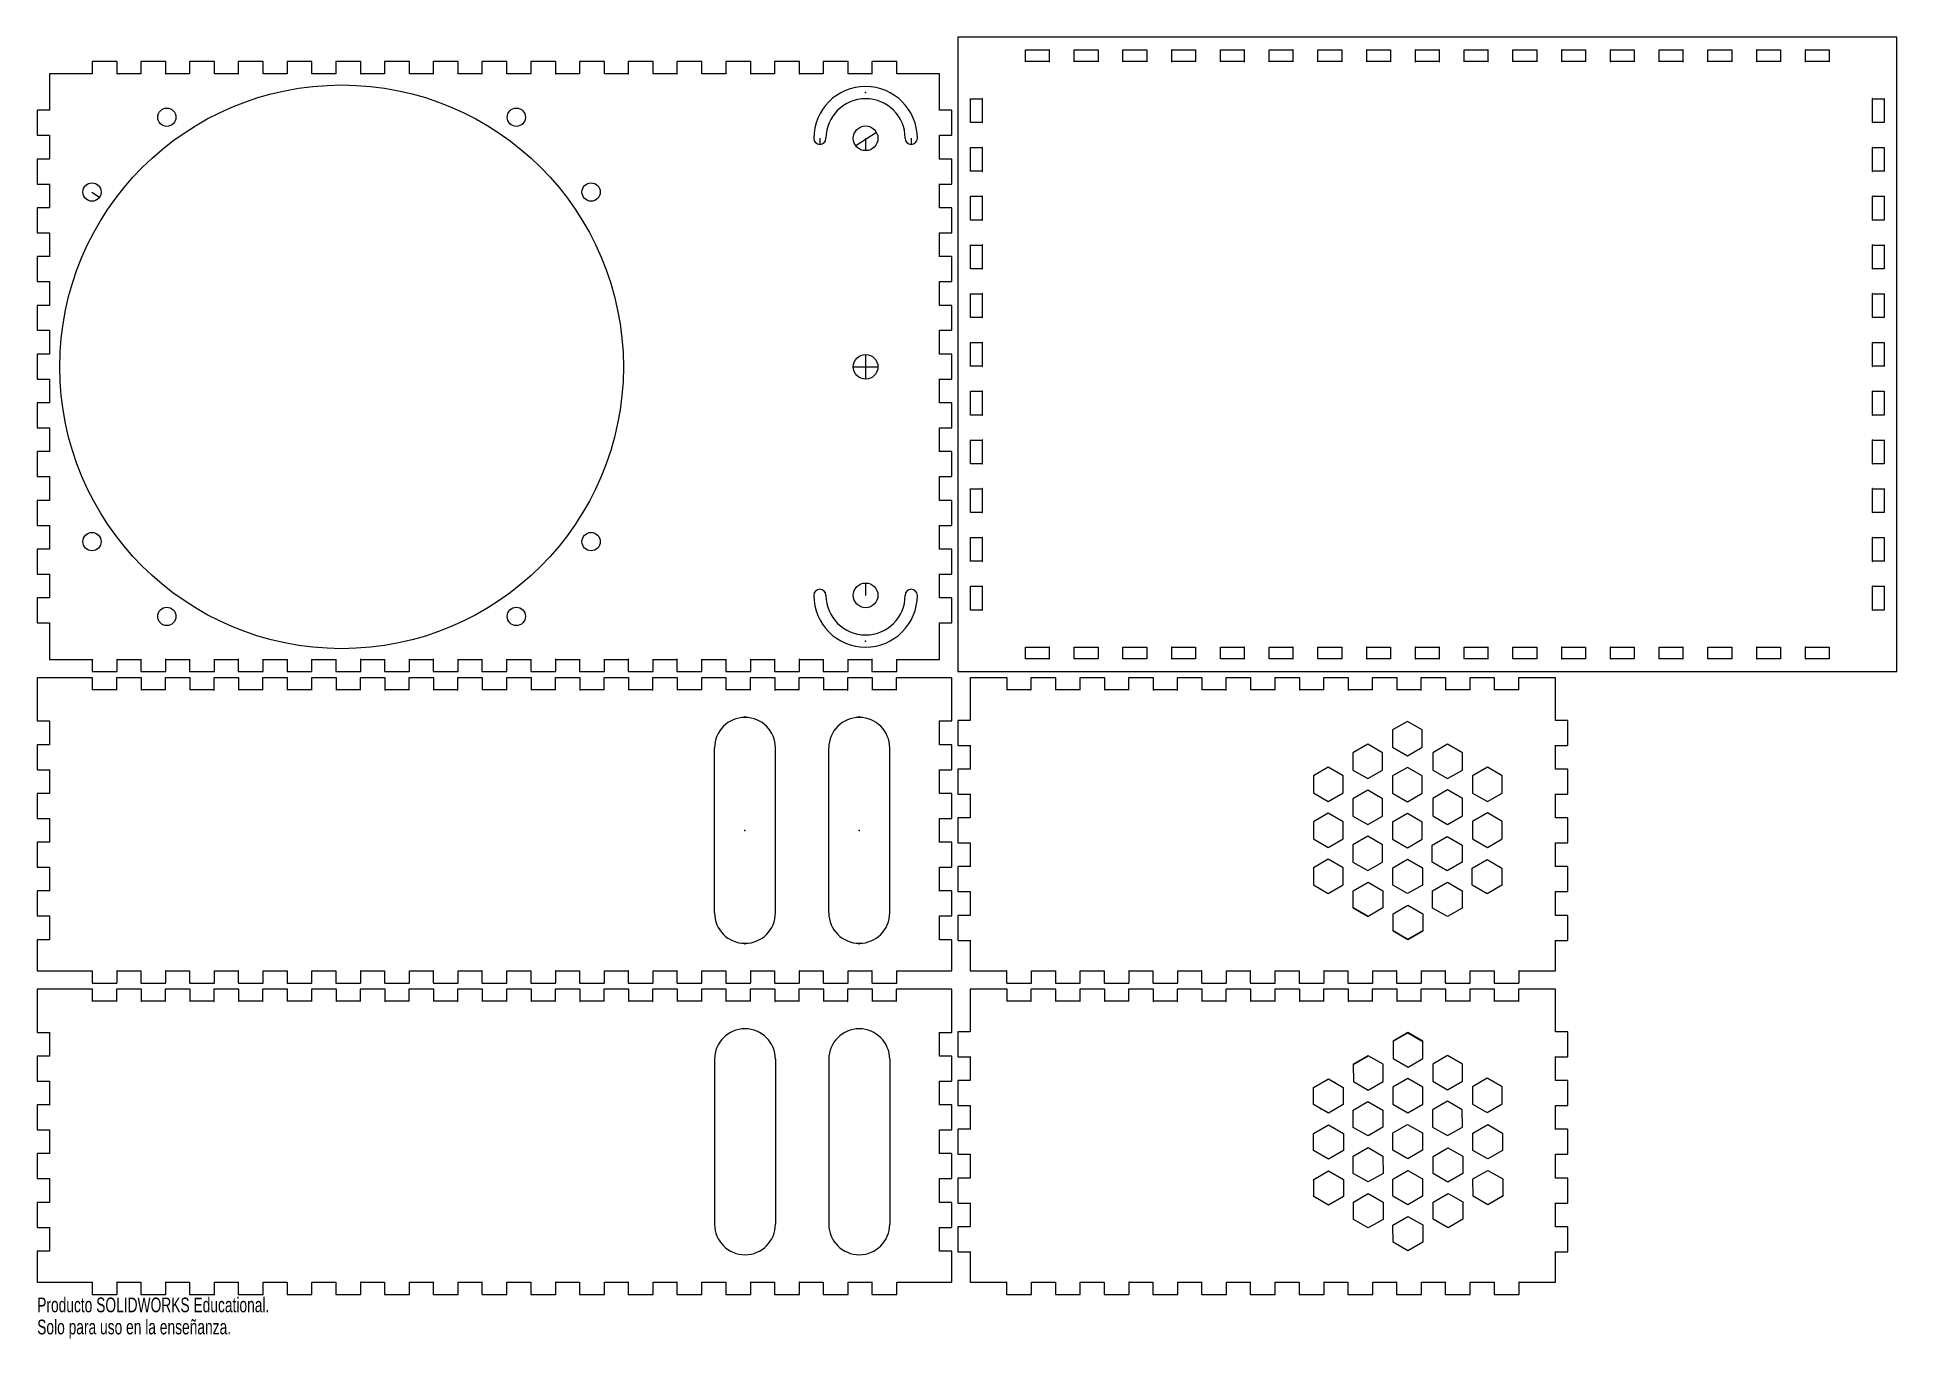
# Model space of a CAD drawing. Header units: millimetres. Extents: x 10 to 620, y 8 to 435.
import ezdxf

# ---------------------------------------------------------------- set-up
doc = ezdxf.new("R2010")
doc.units = ezdxf.units.MM
doc.header["$PDSIZE"] = -1
doc.linetypes.add('CENTERX2', pattern=[20.32, 12.7, -2.54, 2.54, -2.54])
doc.styles.add('SLDTEXTSTYLE0', font='TXT', dxfattribs={"width": 0.7})

msp = doc.modelspace()

# ---------------------------------------------------------------- texts
at = {"color": 7, "linetype": 'Continuous', "char_height": 4.8336, "attachment_point": 1, "style": 'SLDTEXTSTYLE0'}
for s, insert in [('Producto SOLIDWORKS Educational.', (10, 21.18)), ('Solo para uso en la enseñanza.', (10, 13.93))]:
    msp.add_mtext(s, dxfattribs=dict(at, insert=insert))

# ---------------------------------------------------------------- linework, layer by layer
at = {"color": 7, "linetype": 'Continuous'}
for p, q in [((312.23, 434.77), (312.2, 434.72)), ((312.23, 434.77), (312.2, 434.72)), ((312.2, 434.72), (312.2, 434.7)), ((312.2, 434.72), (312.2, 434.7)), ((312.2, 434.7), (312.2, 426.7)), ((312.2, 434.7), (312.2, 426.7)), ((312.28, 434.8), (312.23, 434.77)), ((312.28, 434.8), (312.23, 434.77)), ((312.3, 434.8), (312.28, 434.8)), ((312.3, 434.8), (312.28, 434.8)), ((320.3, 434.8), (312.3, 434.8)), ((320.3, 434.8), (312.3, 434.8)), ((612.3, 434.8), (320.3, 434.8)), ((612.3, 434.8), (320.3, 434.8)), ((620.3, 434.8), (612.3, 434.8)), ((620.3, 434.8), (612.3, 434.8)), ((620.32, 434.8), (620.3, 434.8)), ((620.32, 434.8), (620.3, 434.8)), ((620.37, 434.77), (620.32, 434.8)), ((620.37, 434.77), (620.32, 434.8)), ((620.4, 434.72), (620.37, 434.77)), ((620.4, 434.72), (620.37, 434.77)), ((620.4, 434.7), (620.4, 434.72)), ((620.4, 434.7), (620.4, 434.72)), ((620.4, 426.7), (620.4, 434.7)), ((620.4, 426.7), (620.4, 434.7)), ((334.38, 430.64), (334.36, 430.64)), ((334.36, 430.64), (334.36, 430.62)), ((334.38, 430.64), (334.36, 430.64)), ((334.36, 430.64), (334.36, 430.62)), ((334.36, 430.62), (334.39, 430.6)), ((334.36, 430.62), (334.39, 430.6)), ((334.4, 430.61), (334.38, 430.64)), ((334.4, 430.61), (334.38, 430.64)), ((334.39, 430.6), (334.4, 430.6)), ((334.39, 430.6), (334.4, 430.6)), ((334.4, 430.6), (334.4, 430.61)), ((334.4, 430.6), (334.4, 430.61)), ((334.4, 426.8), (334.4, 430.6)), ((334.4, 430.6), (338.3, 430.6)), ((334.4, 426.8), (334.4, 430.6)), ((334.4, 430.6), (338.3, 430.6)), ((338.3, 430.6), (342.2, 430.6)), ((338.3, 430.6), (342.2, 430.6)), ((342.21, 430.64), (342.2, 430.61)), ((342.21, 430.64), (342.2, 430.61)), ((342.2, 430.61), (342.2, 430.6)), ((342.2, 430.61), (342.2, 430.6)), ((342.2, 430.6), (342.21, 430.6)), ((342.2, 430.6), (342.2, 426.8)), ((342.2, 430.6), (342.2, 426.8)), ((342.2, 430.6), (342.21, 430.6)), ((342.24, 430.64), (342.21, 430.64)), ((342.24, 430.64), (342.21, 430.64)), ((342.21, 430.6), (342.24, 430.62)), ((342.21, 430.6), (342.24, 430.62)), ((342.24, 430.62), (342.24, 430.64)), ((342.24, 430.62), (342.24, 430.64)), ((350.39, 430.64), (350.36, 430.64)), ((350.36, 430.64), (350.36, 430.62)), ((350.39, 430.64), (350.36, 430.64)), ((350.36, 430.64), (350.36, 430.62)), ((350.36, 430.62), (350.39, 430.6)), ((350.36, 430.62), (350.39, 430.6)), ((350.4, 430.61), (350.39, 430.64)), ((350.4, 430.61), (350.39, 430.64)), ((350.39, 430.6), (350.4, 430.6)), ((350.39, 430.6), (350.4, 430.6)), ((350.4, 430.6), (350.4, 430.61)), ((350.4, 430.6), (350.4, 430.61)), ((350.4, 426.8), (350.4, 430.6)), ((350.4, 430.6), (354.3, 430.6)), ((350.4, 430.6), (354.3, 430.6)), ((350.4, 426.8), (350.4, 430.6)), ((354.3, 430.6), (358.2, 430.6)), ((354.3, 430.6), (358.2, 430.6)), ((358.21, 430.64), (358.2, 430.61)), ((358.21, 430.64), (358.2, 430.61)), ((358.2, 430.61), (358.2, 430.6)), ((358.2, 430.61), (358.2, 430.6)), ((358.2, 430.6), (358.21, 430.6)), ((358.2, 430.6), (358.2, 426.8)), ((358.2, 430.6), (358.2, 426.8)), ((358.2, 430.6), (358.21, 430.6)), ((358.24, 430.64), (358.21, 430.64)), ((358.24, 430.64), (358.21, 430.64)), ((358.21, 430.6), (358.24, 430.62)), ((358.21, 430.6), (358.24, 430.62)), ((358.24, 430.62), (358.24, 430.64)), ((358.24, 430.62), (358.24, 430.64)), ((366.38, 430.64), (366.36, 430.64)), ((366.36, 430.64), (366.36, 430.62)), ((366.38, 430.64), (366.36, 430.64)), ((366.36, 430.64), (366.36, 430.62)), ((366.36, 430.62), (366.39, 430.6)), ((366.36, 430.62), (366.39, 430.6)), ((366.4, 430.61), (366.38, 430.64)), ((366.4, 430.61), (366.38, 430.64)), ((366.39, 430.6), (366.4, 430.6)), ((366.39, 430.6), (366.4, 430.6)), ((366.4, 430.6), (366.4, 430.61)), ((366.4, 430.6), (366.4, 430.61)), ((366.4, 426.8), (366.4, 430.6)), ((366.4, 430.6), (370.3, 430.6)), ((366.4, 430.6), (370.3, 430.6)), ((366.4, 426.8), (366.4, 430.6)), ((370.3, 430.6), (374.2, 430.6)), ((370.3, 430.6), (374.2, 430.6)), ((374.21, 430.64), (374.2, 430.61)), ((374.21, 430.64), (374.2, 430.61)), ((374.2, 430.61), (374.2, 430.6)), ((374.2, 430.61), (374.2, 430.6)), ((374.2, 430.6), (374.21, 430.6)), ((374.2, 430.6), (374.2, 426.8)), ((374.2, 430.6), (374.2, 426.8)), ((374.2, 430.6), (374.21, 430.6)), ((374.24, 430.64), (374.21, 430.64)), ((374.24, 430.64), (374.21, 430.64)), ((374.21, 430.6), (374.24, 430.62)), ((374.21, 430.6), (374.24, 430.62)), ((374.24, 430.62), (374.24, 430.64)), ((374.24, 430.62), (374.24, 430.64)), ((382.39, 430.64), (382.36, 430.64)), ((382.36, 430.64), (382.36, 430.62)), ((382.39, 430.64), (382.36, 430.64)), ((382.36, 430.64), (382.36, 430.62)), ((382.36, 430.62), (382.39, 430.6)), ((382.36, 430.62), (382.39, 430.6)), ((382.4, 430.61), (382.39, 430.64)), ((382.4, 430.61), (382.39, 430.64)), ((382.39, 430.6), (382.4, 430.6)), ((382.39, 430.6), (382.4, 430.6)), ((382.4, 430.6), (382.4, 430.61)), ((382.4, 430.6), (382.4, 430.61)), ((382.4, 426.8), (382.4, 430.6)), ((382.4, 430.6), (386.3, 430.6)), ((382.4, 430.6), (386.3, 430.6)), ((382.4, 426.8), (382.4, 430.6)), ((386.3, 430.6), (390.2, 430.6)), ((386.3, 430.6), (390.2, 430.6)), ((390.21, 430.64), (390.2, 430.61)), ((390.21, 430.64), (390.2, 430.61)), ((390.2, 430.61), (390.2, 430.6)), ((390.2, 430.61), (390.2, 430.6)), ((390.2, 430.6), (390.21, 430.6)), ((390.2, 430.6), (390.2, 426.8)), ((390.2, 430.6), (390.2, 426.8)), ((390.2, 430.6), (390.21, 430.6)), ((390.24, 430.64), (390.21, 430.64)), ((390.24, 430.64), (390.21, 430.64)), ((390.21, 430.6), (390.24, 430.62)), ((390.21, 430.6), (390.24, 430.62)), ((390.24, 430.62), (390.24, 430.64)), ((390.24, 430.62), (390.24, 430.64)), ((398.38, 430.64), (398.36, 430.64)), ((398.36, 430.64), (398.36, 430.62)), ((398.38, 430.64), (398.36, 430.64)), ((398.36, 430.64), (398.36, 430.62)), ((398.36, 430.62), (398.39, 430.6)), ((398.36, 430.62), (398.39, 430.6)), ((398.4, 430.61), (398.38, 430.64)), ((398.4, 430.61), (398.38, 430.64)), ((398.39, 430.6), (398.4, 430.6)), ((398.39, 430.6), (398.4, 430.6)), ((398.4, 430.6), (398.4, 430.61)), ((398.4, 430.6), (398.4, 430.61)), ((398.4, 426.8), (398.4, 430.6)), ((398.4, 430.6), (402.3, 430.6)), ((398.4, 430.6), (402.3, 430.6)), ((398.4, 426.8), (398.4, 430.6)), ((402.3, 430.6), (406.2, 430.6)), ((402.3, 430.6), (406.2, 430.6)), ((406.21, 430.64), (406.2, 430.61)), ((406.21, 430.64), (406.2, 430.61)), ((406.2, 430.61), (406.2, 430.6)), ((406.2, 430.61), (406.2, 430.6)), ((406.2, 430.6), (406.21, 430.6)), ((406.2, 430.6), (406.2, 426.8)), ((406.2, 430.6), (406.2, 426.8)), ((406.2, 430.6), (406.21, 430.6)), ((406.24, 430.64), (406.21, 430.64)), ((406.24, 430.64), (406.21, 430.64)), ((406.21, 430.6), (406.24, 430.62)), ((406.21, 430.6), (406.24, 430.62)), ((406.24, 430.62), (406.24, 430.64)), ((406.24, 430.62), (406.24, 430.64)), ((414.38, 430.64), (414.36, 430.64)), ((414.36, 430.64), (414.36, 430.62)), ((414.38, 430.64), (414.36, 430.64)), ((414.36, 430.64), (414.36, 430.62)), ((414.36, 430.62), (414.39, 430.6)), ((414.36, 430.62), (414.39, 430.6)), ((414.4, 430.61), (414.38, 430.64)), ((414.4, 430.61), (414.38, 430.64)), ((414.39, 430.6), (414.4, 430.6)), ((414.39, 430.6), (414.4, 430.6)), ((414.4, 430.6), (414.4, 430.61)), ((414.4, 430.6), (414.4, 430.61)), ((414.4, 426.8), (414.4, 430.6)), ((414.4, 430.6), (418.3, 430.6)), ((414.4, 426.8), (414.4, 430.6)), ((414.4, 430.6), (418.3, 430.6)), ((418.3, 430.6), (422.2, 430.6)), ((418.3, 430.6), (422.2, 430.6)), ((422.21, 430.64), (422.2, 430.61)), ((422.21, 430.64), (422.2, 430.61)), ((422.2, 430.61), (422.2, 430.6)), ((422.2, 430.61), (422.2, 430.6)), ((422.2, 430.6), (422.21, 430.6)), ((422.2, 430.6), (422.2, 426.8)), ((422.2, 430.6), (422.2, 426.8)), ((422.2, 430.6), (422.21, 430.6)), ((422.24, 430.64), (422.21, 430.64)), ((422.24, 430.64), (422.21, 430.64)), ((422.21, 430.6), (422.24, 430.62)), ((422.21, 430.6), (422.24, 430.62)), ((422.24, 430.62), (422.24, 430.64)), ((422.24, 430.62), (422.24, 430.64)), ((430.38, 430.64), (430.36, 430.64)), ((430.36, 430.64), (430.36, 430.62)), ((430.38, 430.64), (430.36, 430.64)), ((430.36, 430.64), (430.36, 430.62)), ((430.36, 430.62), (430.39, 430.6)), ((430.36, 430.62), (430.39, 430.6)), ((430.4, 430.61), (430.38, 430.64)), ((430.4, 430.61), (430.38, 430.64)), ((430.39, 430.6), (430.4, 430.6)), ((430.39, 430.6), (430.4, 430.6)), ((430.4, 430.6), (430.4, 430.61)), ((430.4, 430.6), (430.4, 430.61)), ((430.4, 426.8), (430.4, 430.6)), ((430.4, 430.6), (434.3, 430.6)), ((430.4, 430.6), (434.3, 430.6)), ((430.4, 426.8), (430.4, 430.6)), ((434.3, 430.6), (438.2, 430.6)), ((434.3, 430.6), (438.2, 430.6)), ((438.21, 430.64), (438.2, 430.61)), ((438.21, 430.64), (438.2, 430.61)), ((438.2, 430.61), (438.2, 430.6)), ((438.2, 430.61), (438.2, 430.6)), ((438.2, 430.6), (438.21, 430.6)), ((438.2, 430.6), (438.2, 426.8)), ((438.2, 430.6), (438.2, 426.8)), ((438.2, 430.6), (438.21, 430.6)), ((438.24, 430.64), (438.21, 430.64)), ((438.24, 430.64), (438.21, 430.64)), ((438.21, 430.6), (438.24, 430.62)), ((438.21, 430.6), (438.24, 430.62)), ((438.24, 430.62), (438.24, 430.64)), ((438.24, 430.62), (438.24, 430.64)), ((446.38, 430.64), (446.36, 430.64)), ((446.36, 430.64), (446.36, 430.62)), ((446.38, 430.64), (446.36, 430.64)), ((446.36, 430.64), (446.36, 430.62)), ((446.36, 430.62), (446.39, 430.6)), ((446.36, 430.62), (446.39, 430.6)), ((446.4, 430.61), (446.38, 430.64)), ((446.4, 430.61), (446.38, 430.64)), ((446.39, 430.6), (446.4, 430.6)), ((446.39, 430.6), (446.4, 430.6)), ((446.4, 430.6), (446.4, 430.61)), ((446.4, 430.6), (446.4, 430.61)), ((446.4, 426.8), (446.4, 430.6)), ((446.4, 430.6), (450.3, 430.6)), ((446.4, 426.8), (446.4, 430.6)), ((446.4, 430.6), (450.3, 430.6)), ((450.3, 430.6), (454.2, 430.6)), ((450.3, 430.6), (454.2, 430.6)), ((454.22, 430.64), (454.2, 430.61)), ((454.22, 430.64), (454.2, 430.61)), ((454.2, 430.61), (454.2, 430.6)), ((454.2, 430.61), (454.2, 430.6)), ((454.2, 430.6), (454.21, 430.6)), ((454.2, 430.6), (454.2, 426.8)), ((454.2, 430.6), (454.2, 426.8)), ((454.2, 430.6), (454.21, 430.6)), ((454.21, 430.6), (454.24, 430.62)), ((454.21, 430.6), (454.24, 430.62)), ((454.24, 430.64), (454.22, 430.64)), ((454.24, 430.64), (454.22, 430.64)), ((454.24, 430.62), (454.24, 430.64)), ((454.24, 430.62), (454.24, 430.64)), ((462.39, 430.64), (462.36, 430.64)), ((462.36, 430.64), (462.36, 430.62)), ((462.39, 430.64), (462.36, 430.64)), ((462.36, 430.64), (462.36, 430.62)), ((462.36, 430.62), (462.39, 430.6)), ((462.36, 430.62), (462.39, 430.6)), ((462.4, 430.61), (462.39, 430.64)), ((462.4, 430.61), (462.39, 430.64)), ((462.39, 430.6), (462.4, 430.6)), ((462.39, 430.6), (462.4, 430.6)), ((462.4, 430.6), (462.4, 430.61)), ((462.4, 430.6), (462.4, 430.61)), ((462.4, 426.8), (462.4, 430.6)), ((462.4, 430.6), (466.3, 430.6)), ((462.4, 430.6), (466.3, 430.6)), ((462.4, 426.8), (462.4, 430.6)), ((466.3, 430.6), (470.2, 430.6)), ((466.3, 430.6), (470.2, 430.6)), ((470.21, 430.64), (470.2, 430.61)), ((470.21, 430.64), (470.2, 430.61)), ((470.2, 430.61), (470.2, 430.6)), ((470.2, 430.61), (470.2, 430.6)), ((470.2, 430.6), (470.21, 430.6)), ((470.2, 430.6), (470.2, 426.8)), ((470.2, 430.6), (470.2, 426.8)), ((470.2, 430.6), (470.21, 430.6)), ((470.24, 430.64), (470.21, 430.64)), ((470.24, 430.64), (470.21, 430.64)), ((470.21, 430.6), (470.24, 430.62)), ((470.21, 430.6), (470.24, 430.62)), ((470.24, 430.62), (470.24, 430.64)), ((470.24, 430.62), (470.24, 430.64)), ((478.38, 430.64), (478.36, 430.64)), ((478.36, 430.64), (478.36, 430.62)), ((478.38, 430.64), (478.36, 430.64)), ((478.36, 430.64), (478.36, 430.62)), ((478.36, 430.62), (478.39, 430.6)), ((478.36, 430.62), (478.39, 430.6)), ((478.4, 430.61), (478.38, 430.64)), ((478.4, 430.61), (478.38, 430.64)), ((478.39, 430.6), (478.4, 430.6)), ((478.39, 430.6), (478.4, 430.6)), ((478.4, 430.6), (478.4, 430.61)), ((478.4, 430.6), (478.4, 430.61)), ((478.4, 426.8), (478.4, 430.6)), ((478.4, 430.6), (482.3, 430.6)), ((478.4, 426.8), (478.4, 430.6)), ((478.4, 430.6), (482.3, 430.6)), ((482.3, 430.6), (486.2, 430.6)), ((482.3, 430.6), (486.2, 430.6)), ((486.21, 430.64), (486.2, 430.61)), ((486.21, 430.64), (486.2, 430.61)), ((486.2, 430.61), (486.2, 430.6)), ((486.2, 430.61), (486.2, 430.6)), ((486.2, 430.6), (486.21, 430.6)), ((486.2, 430.6), (486.2, 426.8)), ((486.2, 430.6), (486.2, 426.8)), ((486.2, 430.6), (486.21, 430.6)), ((486.24, 430.64), (486.21, 430.64)), ((486.24, 430.64), (486.21, 430.64)), ((486.21, 430.6), (486.24, 430.62)), ((486.21, 430.6), (486.24, 430.62)), ((486.24, 430.62), (486.24, 430.64)), ((486.24, 430.62), (486.24, 430.64)), ((494.39, 430.64), (494.36, 430.64)), ((494.36, 430.64), (494.36, 430.62)), ((494.39, 430.64), (494.36, 430.64)), ((494.36, 430.64), (494.36, 430.62)), ((494.36, 430.62), (494.39, 430.6)), ((494.36, 430.62), (494.39, 430.6)), ((494.4, 430.61), (494.39, 430.64)), ((494.4, 430.61), (494.39, 430.64)), ((494.39, 430.6), (494.4, 430.6)), ((494.39, 430.6), (494.4, 430.6)), ((494.4, 430.6), (494.4, 430.61)), ((494.4, 430.6), (494.4, 430.61)), ((494.4, 426.8), (494.4, 430.6)), ((494.4, 430.6), (498.3, 430.6)), ((494.4, 430.6), (498.3, 430.6)), ((494.4, 426.8), (494.4, 430.6)), ((498.3, 430.6), (502.2, 430.6)), ((498.3, 430.6), (502.2, 430.6)), ((502.21, 430.64), (502.2, 430.61)), ((502.21, 430.64), (502.2, 430.61)), ((502.2, 430.61), (502.2, 430.6)), ((502.2, 430.61), (502.2, 430.6)), ((502.2, 430.6), (502.21, 430.6)), ((502.2, 430.6), (502.2, 426.8)), ((502.2, 430.6), (502.2, 426.8)), ((502.2, 430.6), (502.21, 430.6)), ((502.24, 430.64), (502.21, 430.64)), ((502.24, 430.64), (502.21, 430.64)), ((502.21, 430.6), (502.24, 430.62)), ((502.21, 430.6), (502.24, 430.62)), ((502.24, 430.62), (502.24, 430.64)), ((502.24, 430.62), (502.24, 430.64)), ((510.38, 430.64), (510.36, 430.64)), ((510.36, 430.64), (510.36, 430.62)), ((510.38, 430.64), (510.36, 430.64)), ((510.36, 430.64), (510.36, 430.62)), ((510.36, 430.62), (510.39, 430.6)), ((510.36, 430.62), (510.39, 430.6)), ((510.4, 430.61), (510.38, 430.64)), ((510.4, 430.61), (510.38, 430.64)), ((510.39, 430.6), (510.4, 430.6)), ((510.39, 430.6), (510.4, 430.6)), ((510.4, 430.6), (510.4, 430.61)), ((510.4, 430.6), (510.4, 430.61)), ((510.4, 426.8), (510.4, 430.6)), ((510.4, 430.6), (514.3, 430.6)), ((510.4, 430.6), (514.3, 430.6)), ((510.4, 426.8), (510.4, 430.6)), ((514.3, 430.6), (518.2, 430.6)), ((514.3, 430.6), (518.2, 430.6)), ((518.21, 430.64), (518.2, 430.61)), ((518.21, 430.64), (518.2, 430.61)), ((518.2, 430.61), (518.2, 430.6)), ((518.2, 430.61), (518.2, 430.6)), ((518.2, 430.6), (518.21, 430.6)), ((518.2, 430.6), (518.2, 426.8)), ((518.2, 430.6), (518.2, 426.8)), ((518.2, 430.6), (518.21, 430.6)), ((518.24, 430.64), (518.21, 430.64)), ((518.24, 430.64), (518.21, 430.64)), ((518.21, 430.6), (518.24, 430.62)), ((518.21, 430.6), (518.24, 430.62)), ((518.24, 430.62), (518.24, 430.64)), ((518.24, 430.62), (518.24, 430.64)), ((526.38, 430.64), (526.36, 430.64)), ((526.36, 430.64), (526.36, 430.62)), ((526.38, 430.64), (526.36, 430.64)), ((526.36, 430.64), (526.36, 430.62)), ((526.36, 430.62), (526.39, 430.6)), ((526.36, 430.62), (526.39, 430.6)), ((526.4, 430.61), (526.38, 430.64)), ((526.4, 430.61), (526.38, 430.64)), ((526.39, 430.6), (526.4, 430.6)), ((526.39, 430.6), (526.4, 430.6)), ((526.4, 430.6), (526.4, 430.61)), ((526.4, 430.6), (526.4, 430.61)), ((526.4, 426.8), (526.4, 430.6)), ((526.4, 430.6), (530.3, 430.6)), ((526.4, 430.6), (530.3, 430.6)), ((526.4, 426.8), (526.4, 430.6)), ((530.3, 430.6), (534.2, 430.6)), ((530.3, 430.6), (534.2, 430.6)), ((534.22, 430.64), (534.2, 430.61)), ((534.22, 430.64), (534.2, 430.61)), ((534.2, 430.61), (534.2, 430.6)), ((534.2, 430.61), (534.2, 430.6)), ((534.2, 430.6), (534.21, 430.6)), ((534.2, 430.6), (534.2, 426.8)), ((534.2, 430.6), (534.2, 426.8)), ((534.2, 430.6), (534.21, 430.6)), ((534.21, 430.6), (534.24, 430.62)), ((534.21, 430.6), (534.24, 430.62)), ((534.24, 430.64), (534.22, 430.64)), ((534.24, 430.64), (534.22, 430.64)), ((534.24, 430.62), (534.24, 430.64)), ((534.24, 430.62), (534.24, 430.64)), ((542.38, 430.64), (542.36, 430.64)), ((542.36, 430.64), (542.36, 430.62)), ((542.38, 430.64), (542.36, 430.64)), ((542.36, 430.64), (542.36, 430.62)), ((542.36, 430.62), (542.39, 430.6)), ((542.36, 430.62), (542.39, 430.6)), ((542.4, 430.61), (542.38, 430.64)), ((542.4, 430.61), (542.38, 430.64)), ((542.39, 430.6), (542.4, 430.6)), ((542.39, 430.6), (542.4, 430.6)), ((542.4, 430.6), (542.4, 430.61)), ((542.4, 430.6), (542.4, 430.61)), ((542.4, 426.8), (542.4, 430.6)), ((542.4, 430.6), (546.3, 430.6)), ((542.4, 430.6), (546.3, 430.6)), ((542.4, 426.8), (542.4, 430.6)), ((546.3, 430.6), (550.2, 430.6)), ((546.3, 430.6), (550.2, 430.6)), ((550.21, 430.64), (550.2, 430.61)), ((550.21, 430.64), (550.2, 430.61)), ((550.2, 430.61), (550.2, 430.6)), ((550.2, 430.61), (550.2, 430.6)), ((550.2, 430.6), (550.21, 430.6)), ((550.2, 430.6), (550.2, 426.8)), ((550.2, 430.6), (550.2, 426.8)), ((550.2, 430.6), (550.21, 430.6)), ((550.24, 430.64), (550.21, 430.64)), ((550.24, 430.64), (550.21, 430.64)), ((550.21, 430.6), (550.24, 430.62)), ((550.21, 430.6), (550.24, 430.62)), ((550.24, 430.62), (550.24, 430.64)), ((550.24, 430.62), (550.24, 430.64)), ((558.38, 430.64), (558.36, 430.64)), ((558.36, 430.64), (558.36, 430.62)), ((558.38, 430.64), (558.36, 430.64)), ((558.36, 430.64), (558.36, 430.62)), ((558.36, 430.62), (558.39, 430.6)), ((558.36, 430.62), (558.39, 430.6)), ((558.4, 430.61), (558.38, 430.64)), ((558.4, 430.61), (558.38, 430.64)), ((558.39, 430.6), (558.4, 430.6)), ((558.39, 430.6), (558.4, 430.6)), ((558.4, 430.6), (558.4, 430.61)), ((558.4, 430.6), (558.4, 430.61)), ((558.4, 426.8), (558.4, 430.6)), ((558.4, 430.6), (562.3, 430.6)), ((558.4, 426.8), (558.4, 430.6)), ((558.4, 430.6), (562.3, 430.6)), ((562.3, 430.6), (566.2, 430.6)), ((562.3, 430.6), (566.2, 430.6)), ((566.22, 430.64), (566.2, 430.61)), ((566.22, 430.64), (566.2, 430.61)), ((566.2, 430.61), (566.2, 430.6)), ((566.2, 430.61), (566.2, 430.6)), ((566.2, 430.6), (566.21, 430.6)), ((566.2, 430.6), (566.2, 426.8)), ((566.2, 430.6), (566.2, 426.8)), ((566.2, 430.6), (566.21, 430.6)), ((566.21, 430.6), (566.24, 430.62)), ((566.21, 430.6), (566.24, 430.62)), ((566.24, 430.64), (566.22, 430.64)), ((566.24, 430.64), (566.22, 430.64)), ((566.24, 430.62), (566.24, 430.64)), ((566.24, 430.62), (566.24, 430.64)), ((574.39, 430.64), (574.36, 430.64)), ((574.36, 430.64), (574.36, 430.62)), ((574.39, 430.64), (574.36, 430.64)), ((574.36, 430.64), (574.36, 430.62)), ((574.36, 430.62), (574.39, 430.6)), ((574.36, 430.62), (574.39, 430.6)), ((574.4, 430.61), (574.39, 430.64)), ((574.4, 430.61), (574.39, 430.64)), ((574.39, 430.6), (574.4, 430.6)), ((574.39, 430.6), (574.4, 430.6)), ((574.4, 430.6), (574.4, 430.61)), ((574.4, 430.6), (574.4, 430.61)), ((574.4, 426.8), (574.4, 430.6)), ((574.4, 430.6), (578.3, 430.6)), ((574.4, 430.6), (578.3, 430.6)), ((574.4, 426.8), (574.4, 430.6)), ((578.3, 430.6), (582.2, 430.6)), ((578.3, 430.6), (582.2, 430.6)), ((582.21, 430.64), (582.2, 430.61)), ((582.21, 430.64), (582.2, 430.61)), ((582.2, 430.61), (582.2, 430.6)), ((582.2, 430.61), (582.2, 430.6)), ((582.2, 430.6), (582.21, 430.6)), ((582.2, 430.6), (582.2, 426.8)), ((582.2, 430.6), (582.2, 426.8)), ((582.2, 430.6), (582.21, 430.6)), ((582.24, 430.64), (582.21, 430.64)), ((582.24, 430.64), (582.21, 430.64)), ((582.21, 430.6), (582.24, 430.62)), ((582.21, 430.6), (582.24, 430.62)), ((582.24, 430.62), (582.24, 430.64)), ((582.24, 430.62), (582.24, 430.64)), ((590.38, 430.64), (590.36, 430.64)), ((590.36, 430.64), (590.36, 430.62)), ((590.38, 430.64), (590.36, 430.64)), ((590.36, 430.64), (590.36, 430.62)), ((590.36, 430.62), (590.39, 430.6)), ((590.36, 430.62), (590.39, 430.6)), ((590.4, 430.61), (590.38, 430.64)), ((590.4, 430.61), (590.38, 430.64)), ((590.39, 430.6), (590.4, 430.6)), ((590.39, 430.6), (590.4, 430.6)), ((590.4, 430.6), (590.4, 430.61)), ((590.4, 430.6), (590.4, 430.61)), ((590.4, 426.8), (590.4, 430.6)), ((590.4, 430.6), (594.3, 430.6)), ((590.4, 426.8), (590.4, 430.6)), ((590.4, 430.6), (594.3, 430.6)), ((594.3, 430.6), (598.2, 430.6)), ((594.3, 430.6), (598.2, 430.6)), ((598.21, 430.64), (598.2, 430.61)), ((598.21, 430.64), (598.2, 430.61)), ((598.2, 430.61), (598.2, 430.6)), ((598.2, 430.61), (598.2, 430.6)), ((598.2, 430.6), (598.21, 430.6)), ((598.2, 430.6), (598.2, 426.8)), ((598.2, 430.6), (598.2, 426.8)), ((598.2, 430.6), (598.21, 430.6)), ((598.24, 430.64), (598.21, 430.64)), ((598.24, 430.64), (598.21, 430.64)), ((598.21, 430.6), (598.24, 430.62)), ((598.21, 430.6), (598.24, 430.62)), ((598.24, 430.62), (598.24, 430.64)), ((598.24, 430.62), (598.24, 430.64)), ((14.03, 422.77), (14, 422.72)), ((14.03, 422.77), (14, 422.72)), ((14, 422.72), (14, 422.7)), ((14, 422.72), (14, 422.7)), ((14, 422.7), (14, 410.8)), ((14, 422.7), (14, 410.8)), ((14.08, 422.8), (14.03, 422.77)), ((14.08, 422.8), (14.03, 422.77)), ((14.1, 422.8), (14.08, 422.8)), ((14.1, 422.8), (14.08, 422.8)), ((28, 422.8), (14.1, 422.8)), ((28, 422.8), (14.1, 422.8)), ((28.03, 426.77), (28, 426.72)), ((28.03, 426.77), (28, 426.72)), ((28, 426.72), (28, 426.7)), ((28, 426.72), (28, 426.7)), ((28, 426.7), (28, 422.8)), ((28, 426.7), (28, 422.8)), ((28, 422.8), (28, 422.79)), ((28.01, 422.8), (28, 422.8)), ((28, 422.8), (28, 422.79)), ((28.01, 422.8), (28, 422.8)), ((28, 422.79), (28.01, 422.76)), ((28, 422.79), (28.01, 422.76)), ((28.04, 422.79), (28.01, 422.8)), ((28.04, 422.79), (28.01, 422.8)), ((28.01, 422.76), (28.04, 422.76)), ((28.01, 422.76), (28.04, 422.76)), ((28.08, 426.8), (28.03, 426.77)), ((28.08, 426.8), (28.03, 426.77)), ((28.04, 422.76), (28.04, 422.79)), ((28.04, 422.76), (28.04, 422.79)), ((28.1, 426.8), (28.08, 426.8)), ((28.1, 426.8), (28.08, 426.8)), ((36.1, 426.8), (28.1, 426.8)), ((36.1, 426.8), (28.1, 426.8)), ((36.12, 426.8), (36.1, 426.8)), ((36.12, 426.8), (36.1, 426.8)), ((36.17, 426.77), (36.12, 426.8)), ((36.17, 426.77), (36.12, 426.8)), ((36.19, 422.8), (36.16, 422.79)), ((36.19, 422.8), (36.16, 422.79)), ((36.16, 422.79), (36.16, 422.76)), ((36.16, 422.79), (36.16, 422.76)), ((36.16, 422.76), (36.18, 422.76)), ((36.16, 422.76), (36.18, 422.76)), ((36.2, 426.72), (36.17, 426.77)), ((36.2, 426.72), (36.17, 426.77)), ((36.18, 422.76), (36.2, 422.79)), ((36.18, 422.76), (36.2, 422.79)), ((36.2, 422.8), (36.19, 422.8)), ((36.2, 422.8), (36.19, 422.8)), ((36.2, 426.7), (36.2, 426.72)), ((36.2, 426.7), (36.2, 426.72)), ((36.2, 422.8), (36.2, 426.7)), ((36.2, 422.8), (36.2, 426.7)), ((44, 422.8), (36.2, 422.8)), ((36.2, 422.79), (36.2, 422.8)), ((44, 422.8), (36.2, 422.8)), ((36.2, 422.79), (36.2, 422.8)), ((44.03, 426.77), (44, 426.72)), ((44.03, 426.77), (44, 426.72)), ((44, 426.72), (44, 426.7)), ((44, 426.72), (44, 426.7)), ((44, 426.7), (44, 422.8)), ((44, 426.7), (44, 422.8)), ((44, 422.8), (44, 422.79)), ((44.01, 422.8), (44, 422.8)), ((44, 422.8), (44, 422.79)), ((44.01, 422.8), (44, 422.8)), ((44, 422.79), (44.01, 422.76)), ((44, 422.79), (44.01, 422.76)), ((44.04, 422.79), (44.01, 422.8)), ((44.04, 422.79), (44.01, 422.8)), ((44.01, 422.76), (44.04, 422.76)), ((44.01, 422.76), (44.04, 422.76)), ((44.08, 426.8), (44.03, 426.77)), ((44.08, 426.8), (44.03, 426.77)), ((44.04, 422.76), (44.04, 422.79)), ((44.04, 422.76), (44.04, 422.79)), ((44.1, 426.8), (44.08, 426.8)), ((44.1, 426.8), (44.08, 426.8)), ((52.1, 426.8), (44.1, 426.8)), ((52.1, 426.8), (44.1, 426.8)), ((52.12, 426.8), (52.1, 426.8)), ((52.12, 426.8), (52.1, 426.8)), ((52.17, 426.77), (52.12, 426.8)), ((52.17, 426.77), (52.12, 426.8)), ((52.19, 422.8), (52.16, 422.79)), ((52.19, 422.8), (52.16, 422.79)), ((52.16, 422.79), (52.16, 422.76)), ((52.16, 422.79), (52.16, 422.76)), ((52.16, 422.76), (52.19, 422.76)), ((52.16, 422.76), (52.19, 422.76)), ((52.2, 426.72), (52.17, 426.77)), ((52.2, 426.72), (52.17, 426.77)), ((52.2, 422.8), (52.19, 422.8)), ((52.2, 422.8), (52.19, 422.8)), ((52.19, 422.76), (52.2, 422.79)), ((52.19, 422.76), (52.2, 422.79)), ((52.2, 426.7), (52.2, 426.72)), ((52.2, 426.7), (52.2, 426.72)), ((52.2, 422.8), (52.2, 426.7)), ((52.2, 422.8), (52.2, 426.7)), ((60, 422.8), (52.2, 422.8)), ((52.2, 422.79), (52.2, 422.8)), ((60, 422.8), (52.2, 422.8)), ((52.2, 422.79), (52.2, 422.8)), ((60.03, 426.77), (60, 426.72)), ((60.03, 426.77), (60, 426.72)), ((60, 426.72), (60, 426.7)), ((60, 426.72), (60, 426.7)), ((60, 426.7), (60, 422.8)), ((60, 426.7), (60, 422.8)), ((60, 422.8), (60, 422.79)), ((60.01, 422.8), (60, 422.8)), ((60, 422.8), (60, 422.79)), ((60.01, 422.8), (60, 422.8)), ((60, 422.79), (60.01, 422.76)), ((60, 422.79), (60.01, 422.76)), ((60.04, 422.79), (60.01, 422.8)), ((60.04, 422.79), (60.01, 422.8)), ((60.01, 422.76), (60.04, 422.76)), ((60.01, 422.76), (60.04, 422.76)), ((60.08, 426.8), (60.03, 426.77)), ((60.08, 426.8), (60.03, 426.77)), ((60.04, 422.76), (60.04, 422.79)), ((60.04, 422.76), (60.04, 422.79)), ((60.1, 426.8), (60.08, 426.8)), ((60.1, 426.8), (60.08, 426.8)), ((68.1, 426.8), (60.1, 426.8)), ((68.1, 426.8), (60.1, 426.8)), ((68.12, 426.8), (68.1, 426.8)), ((68.12, 426.8), (68.1, 426.8)), ((68.17, 426.77), (68.12, 426.8)), ((68.17, 426.77), (68.12, 426.8)), ((68.19, 422.8), (68.16, 422.79)), ((68.19, 422.8), (68.16, 422.79)), ((68.16, 422.79), (68.16, 422.76)), ((68.16, 422.79), (68.16, 422.76)), ((68.16, 422.76), (68.19, 422.76)), ((68.16, 422.76), (68.19, 422.76)), ((68.2, 426.72), (68.17, 426.77)), ((68.2, 426.72), (68.17, 426.77)), ((68.2, 422.8), (68.19, 422.8)), ((68.2, 422.8), (68.19, 422.8)), ((68.19, 422.76), (68.2, 422.79)), ((68.19, 422.76), (68.2, 422.79)), ((68.2, 426.7), (68.2, 426.72)), ((68.2, 426.7), (68.2, 426.72)), ((68.2, 422.8), (68.2, 426.7)), ((68.2, 422.8), (68.2, 426.7)), ((76, 422.8), (68.2, 422.8)), ((68.2, 422.79), (68.2, 422.8)), ((76, 422.8), (68.2, 422.8)), ((68.2, 422.79), (68.2, 422.8)), ((76.03, 426.77), (76, 426.72)), ((76.03, 426.77), (76, 426.72)), ((76, 426.72), (76, 426.7)), ((76, 426.72), (76, 426.7)), ((76, 426.7), (76, 422.8)), ((76, 426.7), (76, 422.8)), ((76, 422.8), (76, 422.79)), ((76.01, 422.8), (76, 422.8)), ((76, 422.8), (76, 422.79)), ((76.01, 422.8), (76, 422.8)), ((76, 422.79), (76.01, 422.76)), ((76, 422.79), (76.01, 422.76)), ((76.04, 422.79), (76.01, 422.8)), ((76.04, 422.79), (76.01, 422.8)), ((76.01, 422.76), (76.04, 422.76)), ((76.01, 422.76), (76.04, 422.76)), ((76.08, 426.8), (76.03, 426.77)), ((76.08, 426.8), (76.03, 426.77)), ((76.04, 422.76), (76.04, 422.79)), ((76.04, 422.76), (76.04, 422.79)), ((76.1, 426.8), (76.08, 426.8)), ((76.1, 426.8), (76.08, 426.8)), ((84.1, 426.8), (76.1, 426.8)), ((84.1, 426.8), (76.1, 426.8)), ((84.12, 426.8), (84.1, 426.8)), ((84.12, 426.8), (84.1, 426.8)), ((84.17, 426.77), (84.12, 426.8)), ((84.17, 426.77), (84.12, 426.8)), ((84.19, 422.8), (84.16, 422.79)), ((84.19, 422.8), (84.16, 422.79)), ((84.16, 422.79), (84.16, 422.76)), ((84.16, 422.79), (84.16, 422.76)), ((84.16, 422.76), (84.18, 422.76)), ((84.16, 422.76), (84.18, 422.76)), ((84.2, 426.72), (84.17, 426.77)), ((84.2, 426.72), (84.17, 426.77)), ((84.18, 422.76), (84.2, 422.79)), ((84.18, 422.76), (84.2, 422.79)), ((84.2, 422.8), (84.19, 422.8)), ((84.2, 422.8), (84.19, 422.8)), ((84.2, 426.7), (84.2, 426.72)), ((84.2, 426.7), (84.2, 426.72)), ((84.2, 422.8), (84.2, 426.7)), ((84.2, 422.8), (84.2, 426.7)), ((92, 422.8), (84.2, 422.8)), ((84.2, 422.79), (84.2, 422.8)), ((92, 422.8), (84.2, 422.8)), ((84.2, 422.79), (84.2, 422.8)), ((92.03, 426.77), (92, 426.72)), ((92.03, 426.77), (92, 426.72)), ((92, 426.72), (92, 426.7)), ((92, 426.72), (92, 426.7)), ((92, 426.7), (92, 422.8)), ((92, 426.7), (92, 422.8)), ((92, 422.8), (92, 422.79)), ((92.01, 422.8), (92, 422.8)), ((92, 422.8), (92, 422.79)), ((92.01, 422.8), (92, 422.8)), ((92, 422.79), (92.01, 422.76)), ((92, 422.79), (92.01, 422.76)), ((92.04, 422.79), (92.01, 422.8)), ((92.04, 422.79), (92.01, 422.8)), ((92.01, 422.76), (92.04, 422.76)), ((92.01, 422.76), (92.04, 422.76)), ((92.08, 426.8), (92.03, 426.77)), ((92.08, 426.8), (92.03, 426.77)), ((92.04, 422.76), (92.04, 422.79)), ((92.04, 422.76), (92.04, 422.79)), ((92.1, 426.8), (92.08, 426.8)), ((92.1, 426.8), (92.08, 426.8)), ((100.1, 426.8), (92.1, 426.8)), ((100.1, 426.8), (92.1, 426.8)), ((100.12, 426.8), (100.1, 426.8)), ((100.12, 426.8), (100.1, 426.8)), ((100.17, 426.77), (100.12, 426.8)), ((100.17, 426.77), (100.12, 426.8)), ((100.19, 422.8), (100.16, 422.79)), ((100.19, 422.8), (100.16, 422.79)), ((100.16, 422.79), (100.16, 422.76)), ((100.16, 422.79), (100.16, 422.76)), ((100.16, 422.76), (100.19, 422.76)), ((100.16, 422.76), (100.19, 422.76)), ((100.2, 426.72), (100.17, 426.77)), ((100.2, 426.72), (100.17, 426.77)), ((100.2, 422.8), (100.19, 422.8)), ((100.2, 422.8), (100.19, 422.8)), ((100.19, 422.76), (100.2, 422.79)), ((100.19, 422.76), (100.2, 422.79)), ((100.2, 426.7), (100.2, 426.72)), ((100.2, 426.7), (100.2, 426.72)), ((100.2, 422.8), (100.2, 426.7)), ((100.2, 422.8), (100.2, 426.7)), ((108, 422.8), (100.2, 422.8)), ((100.2, 422.79), (100.2, 422.8)), ((108, 422.8), (100.2, 422.8)), ((100.2, 422.79), (100.2, 422.8)), ((108.03, 426.77), (108, 426.72)), ((108.03, 426.77), (108, 426.72)), ((108, 426.72), (108, 426.7)), ((108, 426.72), (108, 426.7)), ((108, 426.7), (108, 422.8)), ((108, 426.7), (108, 422.8)), ((108, 422.8), (108, 422.79)), ((108.01, 422.8), (108, 422.8)), ((108, 422.8), (108, 422.79)), ((108.01, 422.8), (108, 422.8)), ((108, 422.79), (108.01, 422.76)), ((108, 422.79), (108.01, 422.76)), ((108.04, 422.79), (108.01, 422.8)), ((108.04, 422.79), (108.01, 422.8)), ((108.01, 422.76), (108.04, 422.76)), ((108.01, 422.76), (108.04, 422.76)), ((108.08, 426.8), (108.03, 426.77)), ((108.08, 426.8), (108.03, 426.77)), ((108.04, 422.76), (108.04, 422.79)), ((108.04, 422.76), (108.04, 422.79)), ((108.1, 426.8), (108.08, 426.8)), ((108.1, 426.8), (108.08, 426.8)), ((116.1, 426.8), (108.1, 426.8)), ((116.1, 426.8), (108.1, 426.8)), ((116.12, 426.8), (116.1, 426.8)), ((116.12, 426.8), (116.1, 426.8)), ((116.17, 426.77), (116.12, 426.8)), ((116.17, 426.77), (116.12, 426.8)), ((116.19, 422.8), (116.16, 422.79)), ((116.19, 422.8), (116.16, 422.79)), ((116.16, 422.79), (116.16, 422.76)), ((116.16, 422.79), (116.16, 422.76)), ((116.16, 422.76), (116.19, 422.76)), ((116.16, 422.76), (116.19, 422.76)), ((116.2, 426.72), (116.17, 426.77)), ((116.2, 426.72), (116.17, 426.77)), ((116.2, 422.8), (116.19, 422.8)), ((116.2, 422.8), (116.19, 422.8)), ((116.19, 422.76), (116.2, 422.79)), ((116.19, 422.76), (116.2, 422.79)), ((116.2, 426.7), (116.2, 426.72)), ((116.2, 426.7), (116.2, 426.72)), ((116.2, 422.8), (116.2, 426.7)), ((116.2, 422.8), (116.2, 426.7)), ((124, 422.8), (116.2, 422.8)), ((116.2, 422.79), (116.2, 422.8)), ((124, 422.8), (116.2, 422.8)), ((116.2, 422.79), (116.2, 422.8)), ((124.03, 426.77), (124, 426.72)), ((124.03, 426.77), (124, 426.72)), ((124, 426.72), (124, 426.7)), ((124, 426.72), (124, 426.7)), ((124, 426.7), (124, 422.8)), ((124, 426.7), (124, 422.8)), ((124, 422.8), (124, 422.79)), ((124.01, 422.8), (124, 422.8)), ((124, 422.8), (124, 422.79)), ((124.01, 422.8), (124, 422.8)), ((124, 422.79), (124.01, 422.76)), ((124, 422.79), (124.01, 422.76)), ((124.04, 422.79), (124.01, 422.8)), ((124.04, 422.79), (124.01, 422.8)), ((124.01, 422.76), (124.04, 422.76)), ((124.01, 422.76), (124.04, 422.76)), ((124.08, 426.8), (124.03, 426.77)), ((124.08, 426.8), (124.03, 426.77)), ((124.04, 422.76), (124.04, 422.79)), ((124.04, 422.76), (124.04, 422.79)), ((124.1, 426.8), (124.08, 426.8)), ((124.1, 426.8), (124.08, 426.8)), ((132.1, 426.8), (124.1, 426.8)), ((132.1, 426.8), (124.1, 426.8)), ((132.12, 426.8), (132.1, 426.8)), ((132.12, 426.8), (132.1, 426.8)), ((132.17, 426.77), (132.12, 426.8)), ((132.17, 426.77), (132.12, 426.8)), ((132.19, 422.8), (132.16, 422.79)), ((132.19, 422.8), (132.16, 422.79)), ((132.16, 422.79), (132.16, 422.76)), ((132.16, 422.79), (132.16, 422.76)), ((132.16, 422.76), (132.18, 422.76)), ((132.16, 422.76), (132.18, 422.76)), ((132.2, 426.72), (132.17, 426.77)), ((132.2, 426.72), (132.17, 426.77)), ((132.18, 422.76), (132.2, 422.79)), ((132.18, 422.76), (132.2, 422.79)), ((132.2, 422.8), (132.19, 422.8)), ((132.2, 422.8), (132.19, 422.8)), ((132.2, 426.7), (132.2, 426.72)), ((132.2, 426.7), (132.2, 426.72)), ((132.2, 422.8), (132.2, 426.7)), ((132.2, 422.8), (132.2, 426.7)), ((140, 422.8), (132.2, 422.8)), ((132.2, 422.79), (132.2, 422.8)), ((140, 422.8), (132.2, 422.8)), ((132.2, 422.79), (132.2, 422.8)), ((140.03, 426.77), (140, 426.72)), ((140.03, 426.77), (140, 426.72)), ((140, 426.72), (140, 426.7)), ((140, 426.72), (140, 426.7)), ((140, 426.7), (140, 422.8)), ((140, 426.7), (140, 422.8)), ((140, 422.8), (140, 422.79)), ((140.01, 422.8), (140, 422.8)), ((140, 422.8), (140, 422.79)), ((140.01, 422.8), (140, 422.8)), ((140, 422.79), (140.01, 422.76)), ((140, 422.79), (140.01, 422.76)), ((140.04, 422.79), (140.01, 422.8)), ((140.04, 422.79), (140.01, 422.8)), ((140.01, 422.76), (140.04, 422.76)), ((140.01, 422.76), (140.04, 422.76)), ((140.08, 426.8), (140.03, 426.77)), ((140.08, 426.8), (140.03, 426.77)), ((140.04, 422.76), (140.04, 422.79)), ((140.04, 422.76), (140.04, 422.79)), ((140.1, 426.8), (140.08, 426.8)), ((140.1, 426.8), (140.08, 426.8)), ((148.1, 426.8), (140.1, 426.8)), ((148.1, 426.8), (140.1, 426.8)), ((148.12, 426.8), (148.1, 426.8)), ((148.12, 426.8), (148.1, 426.8)), ((148.17, 426.77), (148.12, 426.8)), ((148.17, 426.77), (148.12, 426.8)), ((148.19, 422.8), (148.16, 422.79)), ((148.19, 422.8), (148.16, 422.79)), ((148.16, 422.79), (148.16, 422.76)), ((148.16, 422.79), (148.16, 422.76)), ((148.16, 422.76), (148.19, 422.76)), ((148.16, 422.76), (148.19, 422.76)), ((148.2, 426.72), (148.17, 426.77)), ((148.2, 426.72), (148.17, 426.77)), ((148.2, 422.8), (148.19, 422.8)), ((148.2, 422.8), (148.19, 422.8)), ((148.19, 422.76), (148.2, 422.79)), ((148.19, 422.76), (148.2, 422.79)), ((148.2, 426.7), (148.2, 426.72)), ((148.2, 426.7), (148.2, 426.72)), ((148.2, 422.8), (148.2, 426.7)), ((148.2, 422.8), (148.2, 426.7)), ((156, 422.8), (148.2, 422.8)), ((148.2, 422.79), (148.2, 422.8)), ((156, 422.8), (148.2, 422.8)), ((148.2, 422.79), (148.2, 422.8)), ((156.03, 426.77), (156, 426.72)), ((156.03, 426.77), (156, 426.72)), ((156, 426.72), (156, 426.7)), ((156, 426.72), (156, 426.7)), ((156, 426.7), (156, 422.8)), ((156, 426.7), (156, 422.8)), ((156, 422.8), (156, 422.79)), ((156.01, 422.8), (156, 422.8)), ((156, 422.8), (156, 422.79)), ((156.01, 422.8), (156, 422.8)), ((156, 422.79), (156.01, 422.76)), ((156, 422.79), (156.01, 422.76)), ((156.04, 422.79), (156.01, 422.8)), ((156.04, 422.79), (156.01, 422.8)), ((156.01, 422.76), (156.04, 422.76)), ((156.01, 422.76), (156.04, 422.76)), ((156.08, 426.8), (156.03, 426.77)), ((156.08, 426.8), (156.03, 426.77)), ((156.04, 422.76), (156.04, 422.79)), ((156.04, 422.76), (156.04, 422.79)), ((156.1, 426.8), (156.08, 426.8)), ((156.1, 426.8), (156.08, 426.8)), ((164.1, 426.8), (156.1, 426.8)), ((164.1, 426.8), (156.1, 426.8)), ((164.12, 426.8), (164.1, 426.8)), ((164.12, 426.8), (164.1, 426.8)), ((164.17, 426.77), (164.12, 426.8)), ((164.17, 426.77), (164.12, 426.8)), ((164.19, 422.8), (164.16, 422.79)), ((164.19, 422.8), (164.16, 422.79)), ((164.16, 422.79), (164.16, 422.76)), ((164.16, 422.79), (164.16, 422.76)), ((164.16, 422.76), (164.19, 422.76)), ((164.16, 422.76), (164.19, 422.76)), ((164.2, 426.72), (164.17, 426.77)), ((164.2, 426.72), (164.17, 426.77)), ((164.2, 422.8), (164.19, 422.8)), ((164.2, 422.8), (164.19, 422.8)), ((164.19, 422.76), (164.2, 422.79)), ((164.19, 422.76), (164.2, 422.79)), ((164.2, 426.7), (164.2, 426.72)), ((164.2, 426.7), (164.2, 426.72)), ((164.2, 422.8), (164.2, 426.7)), ((164.2, 422.8), (164.2, 426.7)), ((172, 422.8), (164.2, 422.8)), ((164.2, 422.79), (164.2, 422.8)), ((172, 422.8), (164.2, 422.8)), ((164.2, 422.79), (164.2, 422.8)), ((172.03, 426.77), (172, 426.72)), ((172.03, 426.77), (172, 426.72)), ((172, 426.72), (172, 426.7)), ((172, 426.72), (172, 426.7)), ((172, 426.7), (172, 422.8)), ((172, 426.7), (172, 422.8)), ((172, 422.8), (172, 422.79)), ((172.01, 422.8), (172, 422.8)), ((172, 422.8), (172, 422.79)), ((172.01, 422.8), (172, 422.8)), ((172, 422.79), (172.01, 422.76)), ((172, 422.79), (172.01, 422.76)), ((172.04, 422.79), (172.01, 422.8)), ((172.04, 422.79), (172.01, 422.8)), ((172.01, 422.76), (172.04, 422.76)), ((172.01, 422.76), (172.04, 422.76)), ((172.08, 426.8), (172.03, 426.77)), ((172.08, 426.8), (172.03, 426.77)), ((172.04, 422.76), (172.04, 422.79)), ((172.04, 422.76), (172.04, 422.79)), ((172.1, 426.8), (172.08, 426.8)), ((172.1, 426.8), (172.08, 426.8)), ((180.1, 426.8), (172.1, 426.8)), ((180.1, 426.8), (172.1, 426.8)), ((180.12, 426.8), (180.1, 426.8)), ((180.12, 426.8), (180.1, 426.8)), ((180.17, 426.77), (180.12, 426.8)), ((180.17, 426.77), (180.12, 426.8)), ((180.19, 422.8), (180.16, 422.79)), ((180.19, 422.8), (180.16, 422.79)), ((180.16, 422.79), (180.16, 422.76)), ((180.16, 422.79), (180.16, 422.76)), ((180.16, 422.76), (180.19, 422.76)), ((180.16, 422.76), (180.19, 422.76)), ((180.2, 426.72), (180.17, 426.77)), ((180.2, 426.72), (180.17, 426.77)), ((180.2, 422.8), (180.19, 422.8)), ((180.2, 422.8), (180.19, 422.8)), ((180.19, 422.76), (180.2, 422.79)), ((180.19, 422.76), (180.2, 422.79)), ((180.2, 426.7), (180.2, 426.72)), ((180.2, 426.7), (180.2, 426.72)), ((180.2, 422.8), (180.2, 426.7)), ((180.2, 422.8), (180.2, 426.7)), ((188, 422.8), (180.2, 422.8)), ((180.2, 422.79), (180.2, 422.8)), ((188, 422.8), (180.2, 422.8)), ((180.2, 422.79), (180.2, 422.8)), ((188.03, 426.77), (188, 426.72)), ((188.03, 426.77), (188, 426.72)), ((188, 426.72), (188, 426.7)), ((188, 426.72), (188, 426.7)), ((188, 426.7), (188, 422.8)), ((188, 426.7), (188, 422.8)), ((188, 422.8), (188, 422.79)), ((188.01, 422.8), (188, 422.8)), ((188, 422.8), (188, 422.79)), ((188.01, 422.8), (188, 422.8)), ((188, 422.79), (188.01, 422.76)), ((188, 422.79), (188.01, 422.76)), ((188.04, 422.79), (188.01, 422.8)), ((188.04, 422.79), (188.01, 422.8)), ((188.01, 422.76), (188.04, 422.76)), ((188.01, 422.76), (188.04, 422.76)), ((188.08, 426.8), (188.03, 426.77)), ((188.08, 426.8), (188.03, 426.77)), ((188.04, 422.76), (188.04, 422.79)), ((188.04, 422.76), (188.04, 422.79)), ((188.1, 426.8), (188.08, 426.8)), ((188.1, 426.8), (188.08, 426.8)), ((196.1, 426.8), (188.1, 426.8)), ((196.1, 426.8), (188.1, 426.8)), ((196.12, 426.8), (196.1, 426.8)), ((196.12, 426.8), (196.1, 426.8)), ((196.17, 426.77), (196.12, 426.8)), ((196.17, 426.77), (196.12, 426.8)), ((196.19, 422.8), (196.16, 422.79)), ((196.19, 422.8), (196.16, 422.79)), ((196.16, 422.79), (196.16, 422.76)), ((196.16, 422.79), (196.16, 422.76)), ((196.16, 422.76), (196.18, 422.76)), ((196.16, 422.76), (196.18, 422.76)), ((196.2, 426.72), (196.17, 426.77)), ((196.2, 426.72), (196.17, 426.77)), ((196.18, 422.76), (196.2, 422.79)), ((196.18, 422.76), (196.2, 422.79)), ((196.2, 422.8), (196.19, 422.8)), ((196.2, 422.8), (196.19, 422.8)), ((196.2, 426.7), (196.2, 426.72)), ((196.2, 426.7), (196.2, 426.72)), ((196.2, 422.8), (196.2, 426.7)), ((196.2, 422.8), (196.2, 426.7)), ((204, 422.8), (196.2, 422.8)), ((196.2, 422.79), (196.2, 422.8)), ((204, 422.8), (196.2, 422.8)), ((196.2, 422.79), (196.2, 422.8)), ((204.03, 426.77), (204, 426.72)), ((204.03, 426.77), (204, 426.72)), ((204, 426.72), (204, 426.7)), ((204, 426.72), (204, 426.7)), ((204, 426.7), (204, 422.8)), ((204, 426.7), (204, 422.8)), ((204, 422.8), (204, 422.79)), ((204.01, 422.8), (204, 422.8)), ((204, 422.8), (204, 422.79)), ((204.01, 422.8), (204, 422.8)), ((204, 422.79), (204.01, 422.76)), ((204, 422.79), (204.01, 422.76)), ((204.04, 422.79), (204.01, 422.8)), ((204.04, 422.79), (204.01, 422.8)), ((204.01, 422.76), (204.04, 422.76)), ((204.01, 422.76), (204.04, 422.76)), ((204.08, 426.8), (204.03, 426.77)), ((204.08, 426.8), (204.03, 426.77)), ((204.04, 422.76), (204.04, 422.79)), ((204.04, 422.76), (204.04, 422.79)), ((204.1, 426.8), (204.08, 426.8)), ((204.1, 426.8), (204.08, 426.8)), ((212.1, 426.8), (204.1, 426.8)), ((212.1, 426.8), (204.1, 426.8)), ((212.12, 426.8), (212.1, 426.8)), ((212.12, 426.8), (212.1, 426.8)), ((212.17, 426.77), (212.12, 426.8)), ((212.17, 426.77), (212.12, 426.8)), ((212.19, 422.8), (212.16, 422.79)), ((212.19, 422.8), (212.16, 422.79)), ((212.16, 422.79), (212.16, 422.76)), ((212.16, 422.79), (212.16, 422.76)), ((212.16, 422.76), (212.19, 422.76)), ((212.16, 422.76), (212.19, 422.76)), ((212.2, 426.72), (212.17, 426.77)), ((212.2, 426.72), (212.17, 426.77)), ((212.2, 422.8), (212.19, 422.8)), ((212.2, 422.8), (212.19, 422.8)), ((212.19, 422.76), (212.2, 422.79)), ((212.19, 422.76), (212.2, 422.79)), ((212.2, 426.7), (212.2, 426.72)), ((212.2, 426.7), (212.2, 426.72)), ((212.2, 422.8), (212.2, 426.7)), ((212.2, 422.8), (212.2, 426.7)), ((220, 422.8), (212.2, 422.8)), ((212.2, 422.79), (212.2, 422.8)), ((220, 422.8), (212.2, 422.8)), ((212.2, 422.79), (212.2, 422.8)), ((220.03, 426.77), (220, 426.72)), ((220.03, 426.77), (220, 426.72)), ((220, 426.72), (220, 426.7)), ((220, 426.72), (220, 426.7)), ((220, 426.7), (220, 422.8)), ((220, 426.7), (220, 422.8)), ((220, 422.8), (220, 422.79)), ((220.01, 422.8), (220, 422.8)), ((220, 422.8), (220, 422.79)), ((220.01, 422.8), (220, 422.8)), ((220, 422.79), (220.01, 422.76)), ((220, 422.79), (220.01, 422.76)), ((220.04, 422.79), (220.01, 422.8)), ((220.04, 422.79), (220.01, 422.8)), ((220.01, 422.76), (220.04, 422.76)), ((220.01, 422.76), (220.04, 422.76)), ((220.08, 426.8), (220.03, 426.77)), ((220.08, 426.8), (220.03, 426.77)), ((220.04, 422.76), (220.04, 422.79)), ((220.04, 422.76), (220.04, 422.79)), ((220.1, 426.8), (220.08, 426.8)), ((220.1, 426.8), (220.08, 426.8)), ((228.1, 426.8), (220.1, 426.8)), ((228.1, 426.8), (220.1, 426.8)), ((228.12, 426.8), (228.1, 426.8)), ((228.12, 426.8), (228.1, 426.8)), ((228.17, 426.77), (228.12, 426.8)), ((228.17, 426.77), (228.12, 426.8)), ((228.19, 422.8), (228.16, 422.79)), ((228.19, 422.8), (228.16, 422.79)), ((228.16, 422.79), (228.16, 422.76)), ((228.16, 422.79), (228.16, 422.76)), ((228.16, 422.76), (228.19, 422.76)), ((228.16, 422.76), (228.19, 422.76)), ((228.2, 426.72), (228.17, 426.77)), ((228.2, 426.72), (228.17, 426.77)), ((228.2, 422.8), (228.19, 422.8)), ((228.2, 422.8), (228.19, 422.8)), ((228.19, 422.76), (228.2, 422.79)), ((228.19, 422.76), (228.2, 422.79)), ((228.2, 426.7), (228.2, 426.72)), ((228.2, 426.7), (228.2, 426.72)), ((228.2, 422.8), (228.2, 426.7)), ((228.2, 422.8), (228.2, 426.7)), ((236, 422.8), (228.2, 422.8)), ((228.2, 422.79), (228.2, 422.8)), ((236, 422.8), (228.2, 422.8)), ((228.2, 422.79), (228.2, 422.8)), ((236.03, 426.77), (236, 426.72)), ((236.03, 426.77), (236, 426.72)), ((236, 426.72), (236, 426.7)), ((236, 426.72), (236, 426.7)), ((236, 426.7), (236, 422.8)), ((236, 426.7), (236, 422.8)), ((236, 422.8), (236, 422.79)), ((236.01, 422.8), (236, 422.8)), ((236, 422.8), (236, 422.79)), ((236.01, 422.8), (236, 422.8)), ((236, 422.79), (236.01, 422.76)), ((236, 422.79), (236.01, 422.76)), ((236.04, 422.79), (236.01, 422.8)), ((236.04, 422.79), (236.01, 422.8)), ((236.01, 422.76), (236.04, 422.76)), ((236.01, 422.76), (236.04, 422.76)), ((236.08, 426.8), (236.03, 426.77)), ((236.08, 426.8), (236.03, 426.77)), ((236.04, 422.76), (236.04, 422.79)), ((236.04, 422.76), (236.04, 422.79)), ((236.1, 426.8), (236.08, 426.8)), ((236.1, 426.8), (236.08, 426.8)), ((244.1, 426.8), (236.1, 426.8)), ((244.1, 426.8), (236.1, 426.8)), ((244.12, 426.8), (244.1, 426.8)), ((244.12, 426.8), (244.1, 426.8)), ((244.17, 426.77), (244.12, 426.8)), ((244.17, 426.77), (244.12, 426.8)), ((244.19, 422.8), (244.16, 422.79)), ((244.19, 422.8), (244.16, 422.79)), ((244.16, 422.79), (244.16, 422.76)), ((244.16, 422.79), (244.16, 422.76)), ((244.16, 422.76), (244.18, 422.76)), ((244.16, 422.76), (244.18, 422.76)), ((244.2, 426.72), (244.17, 426.77)), ((244.2, 426.72), (244.17, 426.77)), ((244.18, 422.76), (244.2, 422.79)), ((244.18, 422.76), (244.2, 422.79)), ((244.2, 422.8), (244.19, 422.8)), ((244.2, 422.8), (244.19, 422.8)), ((244.2, 426.7), (244.2, 426.72)), ((244.2, 426.7), (244.2, 426.72)), ((244.2, 422.8), (244.2, 426.7)), ((244.2, 422.8), (244.2, 426.7)), ((252, 422.8), (244.2, 422.8)), ((244.2, 422.79), (244.2, 422.8)), ((252, 422.8), (244.2, 422.8)), ((244.2, 422.79), (244.2, 422.8)), ((252.03, 426.77), (252, 426.72)), ((252.03, 426.77), (252, 426.72)), ((252, 426.72), (252, 426.7)), ((252, 426.72), (252, 426.7)), ((252, 426.7), (252, 422.8)), ((252, 426.7), (252, 422.8)), ((252, 422.8), (252, 422.79)), ((252.01, 422.8), (252, 422.8)), ((252, 422.8), (252, 422.79)), ((252.01, 422.8), (252, 422.8)), ((252, 422.79), (252.01, 422.76)), ((252, 422.79), (252.01, 422.76)), ((252.04, 422.79), (252.01, 422.8)), ((252.04, 422.79), (252.01, 422.8)), ((252.01, 422.76), (252.04, 422.76)), ((252.01, 422.76), (252.04, 422.76)), ((252.08, 426.8), (252.03, 426.77)), ((252.08, 426.8), (252.03, 426.77)), ((252.04, 422.76), (252.04, 422.79)), ((252.04, 422.76), (252.04, 422.79)), ((252.1, 426.8), (252.08, 426.8)), ((252.1, 426.8), (252.08, 426.8)), ((260.1, 426.8), (252.1, 426.8)), ((260.1, 426.8), (252.1, 426.8)), ((260.12, 426.8), (260.1, 426.8)), ((260.12, 426.8), (260.1, 426.8)), ((260.17, 426.77), (260.12, 426.8)), ((260.17, 426.77), (260.12, 426.8)), ((260.19, 422.8), (260.16, 422.79)), ((260.19, 422.8), (260.16, 422.79)), ((260.16, 422.79), (260.16, 422.76)), ((260.16, 422.79), (260.16, 422.76)), ((260.16, 422.76), (260.19, 422.76)), ((260.16, 422.76), (260.19, 422.76)), ((260.2, 426.72), (260.17, 426.77)), ((260.2, 426.72), (260.17, 426.77)), ((260.2, 422.8), (260.19, 422.8)), ((260.2, 422.8), (260.19, 422.8)), ((260.19, 422.76), (260.2, 422.79)), ((260.19, 422.76), (260.2, 422.79)), ((260.2, 426.7), (260.2, 426.72)), ((260.2, 426.7), (260.2, 426.72)), ((260.2, 422.8), (260.2, 426.7)), ((260.2, 422.8), (260.2, 426.7)), ((268, 422.8), (260.2, 422.8)), ((260.2, 422.79), (260.2, 422.8)), ((268, 422.8), (260.2, 422.8)), ((260.2, 422.79), (260.2, 422.8)), ((268.03, 426.77), (268, 426.72)), ((268.03, 426.77), (268, 426.72)), ((268, 426.72), (268, 426.7)), ((268, 426.72), (268, 426.7)), ((268, 426.7), (268, 422.8)), ((268, 426.7), (268, 422.8)), ((268, 422.8), (268, 422.79)), ((268.01, 422.8), (268, 422.8)), ((268, 422.8), (268, 422.79)), ((268.01, 422.8), (268, 422.8)), ((268, 422.79), (268.01, 422.76)), ((268, 422.79), (268.01, 422.76)), ((268.04, 422.79), (268.01, 422.8)), ((268.04, 422.79), (268.01, 422.8)), ((268.01, 422.76), (268.04, 422.76)), ((268.01, 422.76), (268.04, 422.76)), ((268.08, 426.8), (268.03, 426.77)), ((268.08, 426.8), (268.03, 426.77)), ((268.04, 422.76), (268.04, 422.79)), ((268.04, 422.76), (268.04, 422.79)), ((268.1, 426.8), (268.08, 426.8)), ((268.1, 426.8), (268.08, 426.8)), ((276.1, 426.8), (268.1, 426.8)), ((276.1, 426.8), (268.1, 426.8)), ((276.12, 426.8), (276.1, 426.8)), ((276.12, 426.8), (276.1, 426.8)), ((276.17, 426.77), (276.12, 426.8)), ((276.17, 426.77), (276.12, 426.8)), ((276.19, 422.8), (276.16, 422.79)), ((276.19, 422.8), (276.16, 422.79)), ((276.16, 422.79), (276.16, 422.76)), ((276.16, 422.79), (276.16, 422.76)), ((276.16, 422.76), (276.19, 422.76)), ((276.16, 422.76), (276.19, 422.76)), ((276.2, 426.72), (276.17, 426.77)), ((276.2, 426.72), (276.17, 426.77)), ((276.2, 422.8), (276.19, 422.8)), ((276.2, 422.8), (276.19, 422.8)), ((276.19, 422.76), (276.2, 422.79)), ((276.19, 422.76), (276.2, 422.79)), ((276.2, 426.7), (276.2, 426.72)), ((276.2, 426.7), (276.2, 426.72)), ((276.2, 422.8), (276.2, 426.7)), ((276.2, 422.8), (276.2, 426.7)), ((284, 422.8), (276.2, 422.8)), ((276.2, 422.79), (276.2, 422.8)), ((284, 422.8), (276.2, 422.8)), ((276.2, 422.79), (276.2, 422.8)), ((284.03, 426.77), (284, 426.72)), ((284.03, 426.77), (284, 426.72)), ((284, 426.72), (284, 426.7)), ((284, 426.72), (284, 426.7)), ((284, 426.7), (284, 422.8)), ((284, 426.7), (284, 422.8)), ((284, 422.8), (284, 422.79)), ((284.01, 422.8), (284, 422.8)), ((284, 422.8), (284, 422.79)), ((284.01, 422.8), (284, 422.8)), ((284, 422.79), (284.01, 422.76)), ((284, 422.79), (284.01, 422.76)), ((284.04, 422.79), (284.01, 422.8)), ((284.04, 422.79), (284.01, 422.8)), ((284.01, 422.76), (284.04, 422.76)), ((284.01, 422.76), (284.04, 422.76)), ((284.08, 426.8), (284.03, 426.77)), ((284.08, 426.8), (284.03, 426.77)), ((284.04, 422.76), (284.04, 422.79)), ((284.04, 422.76), (284.04, 422.79)), ((284.1, 426.8), (284.08, 426.8)), ((284.1, 426.8), (284.08, 426.8)), ((292.1, 426.8), (284.1, 426.8)), ((292.1, 426.8), (284.1, 426.8)), ((292.12, 426.8), (292.1, 426.8)), ((292.12, 426.8), (292.1, 426.8)), ((292.17, 426.77), (292.12, 426.8)), ((292.17, 426.77), (292.12, 426.8)), ((292.19, 422.8), (292.16, 422.79)), ((292.19, 422.8), (292.16, 422.79)), ((292.16, 422.79), (292.16, 422.76)), ((292.16, 422.79), (292.16, 422.76)), ((292.16, 422.76), (292.18, 422.76)), ((292.16, 422.76), (292.18, 422.76)), ((292.2, 426.72), (292.17, 426.77)), ((292.2, 426.72), (292.17, 426.77)), ((292.18, 422.76), (292.2, 422.79)), ((292.18, 422.76), (292.2, 422.79)), ((292.2, 422.8), (292.19, 422.8)), ((292.2, 422.8), (292.19, 422.8)), ((292.2, 426.7), (292.2, 426.72)), ((292.2, 426.7), (292.2, 426.72)), ((292.2, 422.8), (292.2, 426.7)), ((292.2, 422.8), (292.2, 426.7)), ((306.1, 422.8), (292.2, 422.8)), ((292.2, 422.79), (292.2, 422.8)), ((306.1, 422.8), (292.2, 422.8)), ((292.2, 422.79), (292.2, 422.8)), ((306.12, 422.8), (306.1, 422.8)), ((306.12, 422.8), (306.1, 422.8)), ((306.17, 422.77), (306.12, 422.8)), ((306.17, 422.77), (306.12, 422.8)), ((306.2, 422.72), (306.17, 422.77)), ((306.2, 422.72), (306.17, 422.77)), ((306.2, 422.7), (306.2, 422.72)), ((306.2, 422.7), (306.2, 422.72)), ((306.2, 410.8), (306.2, 422.7)), ((306.2, 410.8), (306.2, 422.7)), ((312.2, 426.7), (312.2, 234.7)), ((312.2, 426.7), (312.2, 234.7)), ((334.39, 426.8), (334.36, 426.79)), ((334.39, 426.8), (334.36, 426.79)), ((334.36, 426.79), (334.36, 426.76)), ((334.36, 426.79), (334.36, 426.76)), ((334.36, 426.76), (334.38, 426.76)), ((334.36, 426.76), (334.38, 426.76)), ((334.38, 426.76), (334.4, 426.79)), ((334.38, 426.76), (334.4, 426.79)), ((334.4, 426.8), (334.39, 426.8)), ((334.4, 426.8), (334.39, 426.8)), ((342.2, 426.8), (334.4, 426.8)), ((334.4, 426.79), (334.4, 426.8)), ((342.2, 426.8), (334.4, 426.8)), ((334.4, 426.79), (334.4, 426.8)), ((342.2, 426.8), (342.2, 426.79)), ((342.21, 426.8), (342.2, 426.8)), ((342.2, 426.8), (342.2, 426.79)), ((342.21, 426.8), (342.2, 426.8)), ((342.2, 426.79), (342.21, 426.76)), ((342.2, 426.79), (342.21, 426.76)), ((342.24, 426.79), (342.21, 426.8)), ((342.24, 426.79), (342.21, 426.8)), ((342.21, 426.76), (342.24, 426.76)), ((342.21, 426.76), (342.24, 426.76)), ((342.24, 426.76), (342.24, 426.79)), ((342.24, 426.76), (342.24, 426.79)), ((350.39, 426.8), (350.36, 426.79)), ((350.39, 426.8), (350.36, 426.79)), ((350.36, 426.79), (350.36, 426.76)), ((350.36, 426.79), (350.36, 426.76)), ((350.36, 426.76), (350.39, 426.76)), ((350.36, 426.76), (350.39, 426.76)), ((350.4, 426.8), (350.39, 426.8)), ((350.4, 426.8), (350.39, 426.8)), ((350.39, 426.76), (350.4, 426.79)), ((350.39, 426.76), (350.4, 426.79)), ((358.2, 426.8), (350.4, 426.8)), ((350.4, 426.79), (350.4, 426.8)), ((358.2, 426.8), (350.4, 426.8)), ((350.4, 426.79), (350.4, 426.8)), ((358.2, 426.8), (358.2, 426.79)), ((358.21, 426.8), (358.2, 426.8)), ((358.2, 426.8), (358.2, 426.79)), ((358.21, 426.8), (358.2, 426.8)), ((358.2, 426.79), (358.21, 426.76)), ((358.2, 426.79), (358.21, 426.76)), ((358.24, 426.79), (358.21, 426.8)), ((358.24, 426.79), (358.21, 426.8)), ((358.21, 426.76), (358.24, 426.76)), ((358.21, 426.76), (358.24, 426.76)), ((358.24, 426.76), (358.24, 426.79)), ((358.24, 426.76), (358.24, 426.79)), ((366.39, 426.8), (366.36, 426.79)), ((366.39, 426.8), (366.36, 426.79)), ((366.36, 426.79), (366.36, 426.76)), ((366.36, 426.79), (366.36, 426.76)), ((366.36, 426.76), (366.38, 426.76)), ((366.36, 426.76), (366.38, 426.76)), ((366.38, 426.76), (366.4, 426.79)), ((366.38, 426.76), (366.4, 426.79)), ((366.4, 426.8), (366.39, 426.8)), ((366.4, 426.8), (366.39, 426.8)), ((374.2, 426.8), (366.4, 426.8)), ((366.4, 426.79), (366.4, 426.8)), ((374.2, 426.8), (366.4, 426.8)), ((366.4, 426.79), (366.4, 426.8)), ((374.2, 426.8), (374.2, 426.79)), ((374.21, 426.8), (374.2, 426.8)), ((374.2, 426.8), (374.2, 426.79)), ((374.21, 426.8), (374.2, 426.8)), ((374.2, 426.79), (374.21, 426.76)), ((374.2, 426.79), (374.21, 426.76)), ((374.24, 426.79), (374.21, 426.8)), ((374.24, 426.79), (374.21, 426.8)), ((374.21, 426.76), (374.24, 426.76)), ((374.21, 426.76), (374.24, 426.76)), ((374.24, 426.76), (374.24, 426.79)), ((374.24, 426.76), (374.24, 426.79)), ((382.39, 426.8), (382.36, 426.79)), ((382.39, 426.8), (382.36, 426.79)), ((382.36, 426.79), (382.36, 426.76)), ((382.36, 426.79), (382.36, 426.76)), ((382.36, 426.76), (382.39, 426.76)), ((382.36, 426.76), (382.39, 426.76)), ((382.4, 426.8), (382.39, 426.8)), ((382.4, 426.8), (382.39, 426.8)), ((382.39, 426.76), (382.4, 426.79)), ((382.39, 426.76), (382.4, 426.79)), ((390.2, 426.8), (382.4, 426.8)), ((382.4, 426.79), (382.4, 426.8)), ((390.2, 426.8), (382.4, 426.8)), ((382.4, 426.79), (382.4, 426.8)), ((390.2, 426.8), (390.2, 426.79)), ((390.21, 426.8), (390.2, 426.8)), ((390.2, 426.8), (390.2, 426.79)), ((390.21, 426.8), (390.2, 426.8)), ((390.2, 426.79), (390.21, 426.76)), ((390.2, 426.79), (390.21, 426.76)), ((390.24, 426.79), (390.21, 426.8)), ((390.24, 426.79), (390.21, 426.8)), ((390.21, 426.76), (390.24, 426.76)), ((390.21, 426.76), (390.24, 426.76)), ((390.24, 426.76), (390.24, 426.79)), ((390.24, 426.76), (390.24, 426.79)), ((398.39, 426.8), (398.36, 426.79)), ((398.39, 426.8), (398.36, 426.79)), ((398.36, 426.79), (398.36, 426.76)), ((398.36, 426.79), (398.36, 426.76)), ((398.36, 426.76), (398.38, 426.76)), ((398.36, 426.76), (398.38, 426.76)), ((398.38, 426.76), (398.4, 426.79)), ((398.38, 426.76), (398.4, 426.79)), ((398.4, 426.8), (398.39, 426.8)), ((398.4, 426.8), (398.39, 426.8)), ((406.2, 426.8), (398.4, 426.8)), ((398.4, 426.79), (398.4, 426.8)), ((406.2, 426.8), (398.4, 426.8)), ((398.4, 426.79), (398.4, 426.8)), ((406.2, 426.8), (406.2, 426.79)), ((406.21, 426.8), (406.2, 426.8)), ((406.2, 426.8), (406.2, 426.79)), ((406.21, 426.8), (406.2, 426.8)), ((406.2, 426.79), (406.21, 426.76)), ((406.2, 426.79), (406.21, 426.76)), ((406.24, 426.79), (406.21, 426.8)), ((406.24, 426.79), (406.21, 426.8)), ((406.21, 426.76), (406.24, 426.76)), ((406.21, 426.76), (406.24, 426.76)), ((406.24, 426.76), (406.24, 426.79)), ((406.24, 426.76), (406.24, 426.79)), ((414.39, 426.8), (414.36, 426.79)), ((414.39, 426.8), (414.36, 426.79)), ((414.36, 426.79), (414.36, 426.76)), ((414.36, 426.79), (414.36, 426.76)), ((414.36, 426.76), (414.38, 426.76)), ((414.36, 426.76), (414.38, 426.76)), ((414.38, 426.76), (414.4, 426.79)), ((414.38, 426.76), (414.4, 426.79)), ((414.4, 426.8), (414.39, 426.8)), ((414.4, 426.8), (414.39, 426.8)), ((422.2, 426.8), (414.4, 426.8)), ((414.4, 426.79), (414.4, 426.8)), ((422.2, 426.8), (414.4, 426.8)), ((414.4, 426.79), (414.4, 426.8)), ((422.2, 426.8), (422.2, 426.79)), ((422.21, 426.8), (422.2, 426.8)), ((422.2, 426.8), (422.2, 426.79)), ((422.21, 426.8), (422.2, 426.8)), ((422.2, 426.79), (422.21, 426.76)), ((422.2, 426.79), (422.21, 426.76)), ((422.24, 426.79), (422.21, 426.8)), ((422.24, 426.79), (422.21, 426.8)), ((422.21, 426.76), (422.24, 426.76)), ((422.21, 426.76), (422.24, 426.76)), ((422.24, 426.76), (422.24, 426.79)), ((422.24, 426.76), (422.24, 426.79)), ((430.39, 426.8), (430.36, 426.79)), ((430.39, 426.8), (430.36, 426.79)), ((430.36, 426.79), (430.36, 426.76)), ((430.36, 426.79), (430.36, 426.76)), ((430.36, 426.76), (430.38, 426.76)), ((430.36, 426.76), (430.38, 426.76)), ((430.38, 426.76), (430.4, 426.79)), ((430.38, 426.76), (430.4, 426.79)), ((430.4, 426.8), (430.39, 426.8)), ((430.4, 426.8), (430.39, 426.8)), ((438.2, 426.8), (430.4, 426.8)), ((430.4, 426.79), (430.4, 426.8)), ((438.2, 426.8), (430.4, 426.8)), ((430.4, 426.79), (430.4, 426.8)), ((438.2, 426.8), (438.2, 426.79)), ((438.21, 426.8), (438.2, 426.8)), ((438.2, 426.8), (438.2, 426.79)), ((438.21, 426.8), (438.2, 426.8)), ((438.2, 426.79), (438.21, 426.76)), ((438.2, 426.79), (438.21, 426.76)), ((438.24, 426.79), (438.21, 426.8)), ((438.24, 426.79), (438.21, 426.8)), ((438.21, 426.76), (438.24, 426.76)), ((438.21, 426.76), (438.24, 426.76)), ((438.24, 426.76), (438.24, 426.79)), ((438.24, 426.76), (438.24, 426.79)), ((446.39, 426.8), (446.36, 426.79)), ((446.39, 426.8), (446.36, 426.79)), ((446.36, 426.79), (446.36, 426.76)), ((446.36, 426.79), (446.36, 426.76)), ((446.36, 426.76), (446.38, 426.76)), ((446.36, 426.76), (446.38, 426.76)), ((446.38, 426.76), (446.4, 426.79)), ((446.38, 426.76), (446.4, 426.79)), ((446.4, 426.8), (446.39, 426.8)), ((446.4, 426.8), (446.39, 426.8)), ((454.2, 426.8), (446.4, 426.8)), ((446.4, 426.79), (446.4, 426.8)), ((454.2, 426.8), (446.4, 426.8)), ((446.4, 426.79), (446.4, 426.8)), ((454.2, 426.8), (454.2, 426.79)), ((454.21, 426.8), (454.2, 426.8)), ((454.2, 426.8), (454.2, 426.79)), ((454.21, 426.8), (454.2, 426.8)), ((454.2, 426.79), (454.22, 426.76)), ((454.2, 426.79), (454.22, 426.76)), ((454.24, 426.79), (454.21, 426.8)), ((454.24, 426.79), (454.21, 426.8)), ((454.22, 426.76), (454.24, 426.76)), ((454.22, 426.76), (454.24, 426.76)), ((454.24, 426.76), (454.24, 426.79)), ((454.24, 426.76), (454.24, 426.79)), ((462.39, 426.8), (462.36, 426.79)), ((462.39, 426.8), (462.36, 426.79)), ((462.36, 426.79), (462.36, 426.76)), ((462.36, 426.79), (462.36, 426.76)), ((462.36, 426.76), (462.39, 426.76)), ((462.36, 426.76), (462.39, 426.76)), ((462.4, 426.8), (462.39, 426.8)), ((462.4, 426.8), (462.39, 426.8)), ((462.39, 426.76), (462.4, 426.79)), ((462.39, 426.76), (462.4, 426.79)), ((470.2, 426.8), (462.4, 426.8)), ((462.4, 426.79), (462.4, 426.8)), ((470.2, 426.8), (462.4, 426.8)), ((462.4, 426.79), (462.4, 426.8)), ((470.2, 426.8), (470.2, 426.79)), ((470.21, 426.8), (470.2, 426.8)), ((470.2, 426.8), (470.2, 426.79)), ((470.21, 426.8), (470.2, 426.8)), ((470.2, 426.79), (470.21, 426.76)), ((470.2, 426.79), (470.21, 426.76)), ((470.24, 426.79), (470.21, 426.8)), ((470.24, 426.79), (470.21, 426.8)), ((470.21, 426.76), (470.24, 426.76)), ((470.21, 426.76), (470.24, 426.76)), ((470.24, 426.76), (470.24, 426.79)), ((470.24, 426.76), (470.24, 426.79)), ((478.39, 426.8), (478.36, 426.79)), ((478.39, 426.8), (478.36, 426.79)), ((478.36, 426.79), (478.36, 426.76)), ((478.36, 426.79), (478.36, 426.76)), ((478.36, 426.76), (478.38, 426.76)), ((478.36, 426.76), (478.38, 426.76)), ((478.38, 426.76), (478.4, 426.79)), ((478.38, 426.76), (478.4, 426.79)), ((478.4, 426.8), (478.39, 426.8)), ((478.4, 426.8), (478.39, 426.8)), ((486.2, 426.8), (478.4, 426.8)), ((478.4, 426.79), (478.4, 426.8)), ((486.2, 426.8), (478.4, 426.8)), ((478.4, 426.79), (478.4, 426.8)), ((486.2, 426.8), (486.2, 426.79)), ((486.21, 426.8), (486.2, 426.8)), ((486.2, 426.8), (486.2, 426.79)), ((486.21, 426.8), (486.2, 426.8)), ((486.2, 426.79), (486.21, 426.76)), ((486.2, 426.79), (486.21, 426.76)), ((486.24, 426.79), (486.21, 426.8)), ((486.24, 426.79), (486.21, 426.8)), ((486.21, 426.76), (486.24, 426.76)), ((486.21, 426.76), (486.24, 426.76)), ((486.24, 426.76), (486.24, 426.79)), ((486.24, 426.76), (486.24, 426.79)), ((494.39, 426.8), (494.36, 426.79)), ((494.39, 426.8), (494.36, 426.79)), ((494.36, 426.79), (494.36, 426.76)), ((494.36, 426.79), (494.36, 426.76)), ((494.36, 426.76), (494.39, 426.76)), ((494.36, 426.76), (494.39, 426.76)), ((494.4, 426.8), (494.39, 426.8)), ((494.4, 426.8), (494.39, 426.8)), ((494.39, 426.76), (494.4, 426.79)), ((494.39, 426.76), (494.4, 426.79)), ((502.2, 426.8), (494.4, 426.8)), ((494.4, 426.79), (494.4, 426.8)), ((502.2, 426.8), (494.4, 426.8)), ((494.4, 426.79), (494.4, 426.8)), ((502.2, 426.8), (502.2, 426.79)), ((502.21, 426.8), (502.2, 426.8)), ((502.2, 426.8), (502.2, 426.79)), ((502.21, 426.8), (502.2, 426.8)), ((502.2, 426.79), (502.21, 426.76)), ((502.2, 426.79), (502.21, 426.76)), ((502.24, 426.79), (502.21, 426.8)), ((502.24, 426.79), (502.21, 426.8)), ((502.21, 426.76), (502.24, 426.76)), ((502.21, 426.76), (502.24, 426.76)), ((502.24, 426.76), (502.24, 426.79)), ((502.24, 426.76), (502.24, 426.79)), ((510.39, 426.8), (510.36, 426.79)), ((510.39, 426.8), (510.36, 426.79)), ((510.36, 426.79), (510.36, 426.76)), ((510.36, 426.79), (510.36, 426.76)), ((510.36, 426.76), (510.38, 426.76)), ((510.36, 426.76), (510.38, 426.76)), ((510.38, 426.76), (510.4, 426.79)), ((510.38, 426.76), (510.4, 426.79)), ((510.4, 426.8), (510.39, 426.8)), ((510.4, 426.8), (510.39, 426.8)), ((518.2, 426.8), (510.4, 426.8)), ((510.4, 426.79), (510.4, 426.8)), ((518.2, 426.8), (510.4, 426.8)), ((510.4, 426.79), (510.4, 426.8)), ((518.2, 426.8), (518.2, 426.79)), ((518.21, 426.8), (518.2, 426.8)), ((518.2, 426.8), (518.2, 426.79)), ((518.21, 426.8), (518.2, 426.8)), ((518.2, 426.79), (518.21, 426.76)), ((518.2, 426.79), (518.21, 426.76)), ((518.24, 426.79), (518.21, 426.8)), ((518.24, 426.79), (518.21, 426.8)), ((518.21, 426.76), (518.24, 426.76)), ((518.21, 426.76), (518.24, 426.76)), ((518.24, 426.76), (518.24, 426.79)), ((518.24, 426.76), (518.24, 426.79)), ((526.39, 426.8), (526.36, 426.79)), ((526.39, 426.8), (526.36, 426.79)), ((526.36, 426.79), (526.36, 426.76)), ((526.36, 426.79), (526.36, 426.76)), ((526.36, 426.76), (526.38, 426.76)), ((526.36, 426.76), (526.38, 426.76)), ((526.38, 426.76), (526.4, 426.79)), ((526.38, 426.76), (526.4, 426.79)), ((526.4, 426.8), (526.39, 426.8)), ((526.4, 426.8), (526.39, 426.8)), ((534.2, 426.8), (526.4, 426.8)), ((526.4, 426.79), (526.4, 426.8)), ((534.2, 426.8), (526.4, 426.8)), ((526.4, 426.79), (526.4, 426.8)), ((534.2, 426.8), (534.2, 426.79)), ((534.21, 426.8), (534.2, 426.8)), ((534.2, 426.8), (534.2, 426.79)), ((534.21, 426.8), (534.2, 426.8)), ((534.2, 426.79), (534.22, 426.76)), ((534.2, 426.79), (534.22, 426.76)), ((534.24, 426.79), (534.21, 426.8)), ((534.24, 426.79), (534.21, 426.8)), ((534.22, 426.76), (534.24, 426.76)), ((534.22, 426.76), (534.24, 426.76)), ((534.24, 426.76), (534.24, 426.79)), ((534.24, 426.76), (534.24, 426.79)), ((542.39, 426.8), (542.36, 426.79)), ((542.39, 426.8), (542.36, 426.79)), ((542.36, 426.79), (542.36, 426.76)), ((542.36, 426.79), (542.36, 426.76)), ((542.36, 426.76), (542.38, 426.76)), ((542.36, 426.76), (542.38, 426.76)), ((542.38, 426.76), (542.4, 426.79)), ((542.38, 426.76), (542.4, 426.79)), ((542.4, 426.8), (542.39, 426.8)), ((542.4, 426.8), (542.39, 426.8)), ((550.2, 426.8), (542.4, 426.8)), ((542.4, 426.79), (542.4, 426.8)), ((550.2, 426.8), (542.4, 426.8)), ((542.4, 426.79), (542.4, 426.8)), ((550.2, 426.8), (550.2, 426.79)), ((550.21, 426.8), (550.2, 426.8)), ((550.2, 426.8), (550.2, 426.79)), ((550.21, 426.8), (550.2, 426.8)), ((550.2, 426.79), (550.21, 426.76)), ((550.2, 426.79), (550.21, 426.76)), ((550.24, 426.79), (550.21, 426.8)), ((550.24, 426.79), (550.21, 426.8)), ((550.21, 426.76), (550.24, 426.76)), ((550.21, 426.76), (550.24, 426.76)), ((550.24, 426.76), (550.24, 426.79)), ((550.24, 426.76), (550.24, 426.79)), ((558.39, 426.8), (558.36, 426.79)), ((558.39, 426.8), (558.36, 426.79)), ((558.36, 426.79), (558.36, 426.76)), ((558.36, 426.79), (558.36, 426.76)), ((558.36, 426.76), (558.38, 426.76)), ((558.36, 426.76), (558.38, 426.76)), ((558.38, 426.76), (558.4, 426.79)), ((558.38, 426.76), (558.4, 426.79)), ((558.4, 426.8), (558.39, 426.8)), ((558.4, 426.8), (558.39, 426.8)), ((566.2, 426.8), (558.4, 426.8)), ((558.4, 426.79), (558.4, 426.8)), ((566.2, 426.8), (558.4, 426.8)), ((558.4, 426.79), (558.4, 426.8)), ((566.2, 426.8), (566.2, 426.79)), ((566.21, 426.8), (566.2, 426.8)), ((566.2, 426.8), (566.2, 426.79)), ((566.21, 426.8), (566.2, 426.8)), ((566.2, 426.79), (566.22, 426.76)), ((566.2, 426.79), (566.22, 426.76)), ((566.24, 426.79), (566.21, 426.8)), ((566.24, 426.79), (566.21, 426.8)), ((566.22, 426.76), (566.24, 426.76)), ((566.22, 426.76), (566.24, 426.76)), ((566.24, 426.76), (566.24, 426.79)), ((566.24, 426.76), (566.24, 426.79)), ((574.39, 426.8), (574.36, 426.79)), ((574.39, 426.8), (574.36, 426.79)), ((574.36, 426.79), (574.36, 426.76)), ((574.36, 426.79), (574.36, 426.76)), ((574.36, 426.76), (574.39, 426.76)), ((574.36, 426.76), (574.39, 426.76)), ((574.4, 426.8), (574.39, 426.8)), ((574.4, 426.8), (574.39, 426.8)), ((574.39, 426.76), (574.4, 426.79)), ((574.39, 426.76), (574.4, 426.79)), ((582.2, 426.8), (574.4, 426.8)), ((574.4, 426.79), (574.4, 426.8)), ((582.2, 426.8), (574.4, 426.8)), ((574.4, 426.79), (574.4, 426.8)), ((582.2, 426.8), (582.2, 426.79)), ((582.21, 426.8), (582.2, 426.8)), ((582.2, 426.8), (582.2, 426.79)), ((582.21, 426.8), (582.2, 426.8)), ((582.2, 426.79), (582.21, 426.76)), ((582.2, 426.79), (582.21, 426.76)), ((582.24, 426.79), (582.21, 426.8)), ((582.24, 426.79), (582.21, 426.8)), ((582.21, 426.76), (582.24, 426.76)), ((582.21, 426.76), (582.24, 426.76)), ((582.24, 426.76), (582.24, 426.79)), ((582.24, 426.76), (582.24, 426.79)), ((590.39, 426.8), (590.36, 426.79)), ((590.39, 426.8), (590.36, 426.79)), ((590.36, 426.79), (590.36, 426.76)), ((590.36, 426.79), (590.36, 426.76)), ((590.36, 426.76), (590.38, 426.76)), ((590.36, 426.76), (590.38, 426.76)), ((590.38, 426.76), (590.4, 426.79)), ((590.38, 426.76), (590.4, 426.79)), ((590.4, 426.8), (590.39, 426.8)), ((590.4, 426.8), (590.39, 426.8)), ((598.2, 426.8), (590.4, 426.8)), ((590.4, 426.79), (590.4, 426.8)), ((598.2, 426.8), (590.4, 426.8)), ((590.4, 426.79), (590.4, 426.8)), ((598.2, 426.8), (598.2, 426.79)), ((598.21, 426.8), (598.2, 426.8)), ((598.2, 426.8), (598.2, 426.79)), ((598.21, 426.8), (598.2, 426.8)), ((598.2, 426.79), (598.21, 426.76)), ((598.2, 426.79), (598.21, 426.76)), ((598.24, 426.79), (598.21, 426.8)), ((598.24, 426.79), (598.21, 426.8)), ((598.21, 426.76), (598.24, 426.76)), ((598.21, 426.76), (598.24, 426.76)), ((598.24, 426.76), (598.24, 426.79)), ((598.24, 426.76), (598.24, 426.79)), ((620.4, 234.7), (620.4, 426.7)), ((620.4, 234.7), (620.4, 426.7)), ((10.03, 410.77), (10, 410.72)), ((10.03, 410.77), (10, 410.72)), ((10, 410.72), (10, 410.7)), ((10, 410.72), (10, 410.7)), ((10, 410.7), (10, 402.7)), ((10, 410.7), (10, 402.7)), ((10.08, 410.8), (10.03, 410.77)), ((10.08, 410.8), (10.03, 410.77)), ((10.1, 410.8), (10.08, 410.8)), ((10.1, 410.8), (10.08, 410.8)), ((14, 410.8), (10.1, 410.8)), ((14, 410.8), (10.1, 410.8)), ((14, 410.8), (14, 410.79)), ((14.01, 410.8), (14, 410.8)), ((14, 410.8), (14, 410.79)), ((14.01, 410.8), (14, 410.8)), ((14, 410.79), (14.01, 410.76)), ((14, 410.79), (14.01, 410.76)), ((14.04, 410.79), (14.01, 410.8)), ((14.04, 410.79), (14.01, 410.8)), ((14.01, 410.76), (14.04, 410.76)), ((14.01, 410.76), (14.04, 410.76)), ((14.04, 410.76), (14.04, 410.79)), ((14.04, 410.76), (14.04, 410.79)), ((306.19, 410.8), (306.16, 410.79)), ((306.19, 410.8), (306.16, 410.79)), ((306.16, 410.79), (306.16, 410.76)), ((306.16, 410.79), (306.16, 410.76)), ((306.16, 410.76), (306.19, 410.76)), ((306.16, 410.76), (306.19, 410.76)), ((306.2, 410.8), (306.19, 410.8)), ((306.2, 410.8), (306.19, 410.8)), ((306.19, 410.76), (306.2, 410.79)), ((306.19, 410.76), (306.2, 410.79)), ((310.1, 410.8), (306.2, 410.8)), ((306.2, 410.79), (306.2, 410.8)), ((310.1, 410.8), (306.2, 410.8)), ((306.2, 410.79), (306.2, 410.8)), ((310.12, 410.8), (310.1, 410.8)), ((310.12, 410.8), (310.1, 410.8)), ((310.17, 410.77), (310.12, 410.8)), ((310.17, 410.77), (310.12, 410.8)), ((310.2, 410.72), (310.17, 410.77)), ((310.2, 410.72), (310.17, 410.77)), ((310.2, 410.7), (310.2, 410.72)), ((310.2, 410.7), (310.2, 410.72)), ((310.2, 402.7), (310.2, 410.7)), ((310.2, 402.7), (310.2, 410.7)), ((316.38, 414.64), (316.36, 414.64)), ((316.36, 414.64), (316.36, 414.62)), ((316.38, 414.64), (316.36, 414.64)), ((316.36, 414.64), (316.36, 414.62)), ((316.36, 414.62), (316.39, 414.6)), ((316.36, 414.62), (316.39, 414.6)), ((316.4, 414.61), (316.38, 414.64)), ((316.4, 414.61), (316.38, 414.64)), ((316.39, 414.6), (316.4, 414.6)), ((316.39, 414.6), (316.4, 414.6)), ((316.4, 414.6), (316.4, 414.61)), ((316.4, 414.6), (316.4, 414.61)), ((316.4, 410.7), (316.4, 414.6)), ((316.4, 414.6), (320.2, 414.6)), ((316.4, 410.7), (316.4, 414.6)), ((316.4, 414.6), (320.2, 414.6)), ((316.4, 406.8), (316.4, 410.7)), ((316.4, 406.8), (316.4, 410.7)), ((320.21, 414.64), (320.2, 414.61)), ((320.21, 414.64), (320.2, 414.61)), ((320.2, 414.61), (320.2, 414.6)), ((320.2, 414.61), (320.2, 414.6)), ((320.2, 414.6), (320.21, 414.6)), ((320.2, 414.6), (320.2, 406.8)), ((320.2, 414.6), (320.2, 406.8)), ((320.2, 414.6), (320.21, 414.6)), ((320.24, 414.64), (320.21, 414.64)), ((320.24, 414.64), (320.21, 414.64)), ((320.21, 414.6), (320.24, 414.62)), ((320.21, 414.6), (320.24, 414.62)), ((320.24, 414.62), (320.24, 414.64)), ((320.24, 414.62), (320.24, 414.64)), ((612.38, 414.64), (612.36, 414.64)), ((612.36, 414.64), (612.36, 414.62)), ((612.38, 414.64), (612.36, 414.64)), ((612.36, 414.64), (612.36, 414.62)), ((612.36, 414.62), (612.39, 414.6)), ((612.36, 414.62), (612.39, 414.6)), ((612.4, 414.61), (612.38, 414.64)), ((612.4, 414.61), (612.38, 414.64)), ((612.39, 414.6), (612.4, 414.6)), ((612.39, 414.6), (612.4, 414.6)), ((612.4, 414.6), (612.4, 414.61)), ((612.4, 414.6), (612.4, 414.61)), ((612.4, 406.8), (612.4, 414.6)), ((612.4, 414.6), (616.2, 414.6)), ((612.4, 406.8), (612.4, 414.6)), ((612.4, 414.6), (616.2, 414.6)), ((616.22, 414.64), (616.2, 414.61)), ((616.22, 414.64), (616.2, 414.61)), ((616.2, 414.61), (616.2, 414.6)), ((616.2, 414.61), (616.2, 414.6)), ((616.2, 414.6), (616.21, 414.6)), ((616.2, 414.6), (616.2, 410.7)), ((616.2, 414.6), (616.2, 410.7)), ((616.2, 414.6), (616.21, 414.6)), ((616.2, 410.7), (616.2, 406.8)), ((616.2, 410.7), (616.2, 406.8)), ((616.21, 414.6), (616.24, 414.62)), ((616.21, 414.6), (616.24, 414.62)), ((616.24, 414.64), (616.22, 414.64)), ((616.24, 414.64), (616.22, 414.64)), ((616.24, 414.62), (616.24, 414.64)), ((616.24, 414.62), (616.24, 414.64)), ((316.39, 406.8), (316.36, 406.79)), ((316.39, 406.8), (316.36, 406.79)), ((316.36, 406.79), (316.36, 406.76)), ((316.36, 406.79), (316.36, 406.76)), ((316.36, 406.76), (316.38, 406.76)), ((316.36, 406.76), (316.38, 406.76)), ((316.38, 406.76), (316.4, 406.79)), ((316.38, 406.76), (316.4, 406.79)), ((316.4, 406.8), (316.39, 406.8)), ((316.4, 406.8), (316.39, 406.8)), ((320.2, 406.8), (316.4, 406.8)), ((316.4, 406.79), (316.4, 406.8)), ((320.2, 406.8), (316.4, 406.8)), ((316.4, 406.79), (316.4, 406.8)), ((320.2, 406.8), (320.2, 406.79)), ((320.21, 406.8), (320.2, 406.8)), ((320.2, 406.8), (320.2, 406.79)), ((320.21, 406.8), (320.2, 406.8)), ((320.2, 406.79), (320.21, 406.76)), ((320.2, 406.79), (320.21, 406.76)), ((320.24, 406.79), (320.21, 406.8)), ((320.24, 406.79), (320.21, 406.8)), ((320.21, 406.76), (320.24, 406.76)), ((320.21, 406.76), (320.24, 406.76)), ((320.24, 406.76), (320.24, 406.79)), ((320.24, 406.76), (320.24, 406.79)), ((612.39, 406.8), (612.36, 406.79)), ((612.39, 406.8), (612.36, 406.79)), ((612.36, 406.79), (612.36, 406.76)), ((612.36, 406.79), (612.36, 406.76)), ((612.36, 406.76), (612.38, 406.76)), ((612.36, 406.76), (612.38, 406.76)), ((612.38, 406.76), (612.4, 406.79)), ((612.38, 406.76), (612.4, 406.79)), ((612.4, 406.8), (612.39, 406.8)), ((612.4, 406.8), (612.39, 406.8)), ((616.2, 406.8), (612.4, 406.8)), ((612.4, 406.79), (612.4, 406.8)), ((616.2, 406.8), (612.4, 406.8)), ((612.4, 406.79), (612.4, 406.8)), ((616.2, 406.8), (616.2, 406.79)), ((616.21, 406.8), (616.2, 406.8)), ((616.2, 406.8), (616.2, 406.79)), ((616.21, 406.8), (616.2, 406.8)), ((616.2, 406.79), (616.22, 406.76)), ((616.2, 406.79), (616.22, 406.76)), ((616.24, 406.79), (616.21, 406.8)), ((616.24, 406.79), (616.21, 406.8)), ((616.22, 406.76), (616.24, 406.76)), ((616.22, 406.76), (616.24, 406.76)), ((616.24, 406.76), (616.24, 406.79)), ((616.24, 406.76), (616.24, 406.79)), ((10, 402.7), (10, 402.68)), ((10, 402.7), (10, 402.68)), ((10, 402.68), (10.03, 402.63)), ((10, 402.68), (10.03, 402.63)), ((10.03, 402.63), (10.08, 402.6)), ((10.03, 402.63), (10.08, 402.6)), ((10.08, 402.6), (10.1, 402.6)), ((10.08, 402.6), (10.1, 402.6)), ((10.1, 402.6), (14, 402.6)), ((10.1, 402.6), (14, 402.6)), ((14.01, 402.64), (14, 402.61)), ((14.01, 402.64), (14, 402.61)), ((14, 402.61), (14, 402.6)), ((14, 402.61), (14, 402.6)), ((14, 402.6), (14.01, 402.6)), ((14, 402.6), (14, 394.8)), ((14, 402.6), (14, 394.8)), ((14, 402.6), (14.01, 402.6)), ((14.04, 402.64), (14.01, 402.64)), ((14.04, 402.64), (14.01, 402.64)), ((14.01, 402.6), (14.04, 402.62)), ((14.01, 402.6), (14.04, 402.62)), ((14.04, 402.62), (14.04, 402.64)), ((14.04, 402.62), (14.04, 402.64)), ((266.91, 401.62), (266.91, 399.62)), ((296.91, 401.62), (296.91, 399.62)), ((306.19, 402.64), (306.16, 402.64)), ((306.16, 402.64), (306.16, 402.62)), ((306.19, 402.64), (306.16, 402.64)), ((306.16, 402.64), (306.16, 402.62)), ((306.16, 402.62), (306.19, 402.6)), ((306.16, 402.62), (306.19, 402.6)), ((306.2, 402.61), (306.19, 402.64)), ((306.2, 402.61), (306.19, 402.64)), ((306.19, 402.6), (306.2, 402.6)), ((306.19, 402.6), (306.2, 402.6)), ((306.2, 402.6), (306.2, 402.61)), ((306.2, 402.6), (306.2, 402.61)), ((306.2, 394.8), (306.2, 402.6)), ((306.2, 402.6), (310.1, 402.6)), ((306.2, 394.8), (306.2, 402.6)), ((306.2, 402.6), (310.1, 402.6)), ((310.1, 402.6), (310.12, 402.6)), ((310.1, 402.6), (310.12, 402.6)), ((310.12, 402.6), (310.17, 402.63)), ((310.12, 402.6), (310.17, 402.63)), ((310.17, 402.63), (310.2, 402.68)), ((310.17, 402.63), (310.2, 402.68)), ((310.2, 402.68), (310.2, 402.7)), ((310.2, 402.68), (310.2, 402.7)), ((316.38, 398.64), (316.36, 398.64)), ((316.36, 398.64), (316.36, 398.61)), ((316.38, 398.64), (316.36, 398.64)), ((316.36, 398.64), (316.36, 398.61)), ((316.36, 398.61), (316.39, 398.6)), ((316.36, 398.61), (316.39, 398.6)), ((316.4, 398.61), (316.38, 398.64)), ((316.4, 398.61), (316.38, 398.64)), ((316.39, 398.6), (316.4, 398.6)), ((316.39, 398.6), (316.4, 398.6)), ((316.4, 398.6), (316.4, 398.61)), ((316.4, 398.6), (316.4, 398.61)), ((316.4, 394.7), (316.4, 398.6)), ((316.4, 398.6), (320.2, 398.6)), ((316.4, 398.6), (320.2, 398.6)), ((316.4, 394.7), (316.4, 398.6)), ((320.21, 398.64), (320.2, 398.61)), ((320.21, 398.64), (320.2, 398.61)), ((320.2, 398.61), (320.2, 398.6)), ((320.2, 398.61), (320.2, 398.6)), ((320.2, 398.6), (320.21, 398.6)), ((320.2, 398.6), (320.2, 390.8)), ((320.2, 398.6), (320.2, 390.8)), ((320.2, 398.6), (320.21, 398.6)), ((320.24, 398.64), (320.21, 398.64)), ((320.24, 398.64), (320.21, 398.64)), ((320.21, 398.6), (320.24, 398.61)), ((320.21, 398.6), (320.24, 398.61)), ((320.24, 398.61), (320.24, 398.64)), ((320.24, 398.61), (320.24, 398.64)), ((612.38, 398.64), (612.36, 398.64)), ((612.36, 398.64), (612.36, 398.61)), ((612.38, 398.64), (612.36, 398.64)), ((612.36, 398.64), (612.36, 398.61)), ((612.36, 398.61), (612.39, 398.6)), ((612.36, 398.61), (612.39, 398.6)), ((612.4, 398.61), (612.38, 398.64)), ((612.4, 398.61), (612.38, 398.64)), ((612.39, 398.6), (612.4, 398.6)), ((612.39, 398.6), (612.4, 398.6)), ((612.4, 398.6), (612.4, 398.61)), ((612.4, 398.6), (612.4, 398.61)), ((612.4, 390.8), (612.4, 398.6)), ((612.4, 398.6), (616.2, 398.6)), ((612.4, 390.8), (612.4, 398.6)), ((612.4, 398.6), (616.2, 398.6)), ((616.22, 398.64), (616.2, 398.61)), ((616.22, 398.64), (616.2, 398.61)), ((616.2, 398.61), (616.2, 398.6)), ((616.2, 398.61), (616.2, 398.6)), ((616.2, 398.6), (616.21, 398.6)), ((616.2, 398.6), (616.2, 394.7)), ((616.2, 398.6), (616.2, 394.7)), ((616.2, 398.6), (616.21, 398.6)), ((616.21, 398.6), (616.24, 398.61)), ((616.21, 398.6), (616.24, 398.61)), ((616.24, 398.64), (616.22, 398.64)), ((616.24, 398.64), (616.22, 398.64)), ((616.24, 398.61), (616.24, 398.64)), ((616.24, 398.61), (616.24, 398.64)), ((10.03, 394.77), (10, 394.72)), ((10.03, 394.77), (10, 394.72)), ((10, 394.72), (10, 394.7)), ((10, 394.72), (10, 394.7)), ((10, 394.7), (10, 386.7)), ((10, 394.7), (10, 386.7)), ((10.08, 394.8), (10.03, 394.77)), ((10.08, 394.8), (10.03, 394.77)), ((10.1, 394.8), (10.08, 394.8)), ((10.1, 394.8), (10.08, 394.8)), ((14, 394.8), (10.1, 394.8)), ((14, 394.8), (10.1, 394.8)), ((14, 394.8), (14, 394.79)), ((14.01, 394.8), (14, 394.8)), ((14, 394.8), (14, 394.79)), ((14.01, 394.8), (14, 394.8)), ((14, 394.79), (14.01, 394.76)), ((14, 394.79), (14.01, 394.76)), ((14.04, 394.79), (14.01, 394.8)), ((14.04, 394.79), (14.01, 394.8)), ((14.01, 394.76), (14.04, 394.76)), ((14.01, 394.76), (14.04, 394.76)), ((14.04, 394.76), (14.04, 394.79)), ((14.04, 394.76), (14.04, 394.79)), ((306.19, 394.8), (306.16, 394.79)), ((306.19, 394.8), (306.16, 394.79)), ((306.16, 394.79), (306.16, 394.76)), ((306.16, 394.79), (306.16, 394.76)), ((306.16, 394.76), (306.19, 394.76)), ((306.16, 394.76), (306.19, 394.76)), ((306.2, 394.8), (306.19, 394.8)), ((306.2, 394.8), (306.19, 394.8)), ((306.19, 394.76), (306.2, 394.79)), ((306.19, 394.76), (306.2, 394.79)), ((310.1, 394.8), (306.2, 394.8)), ((306.2, 394.79), (306.2, 394.8)), ((310.1, 394.8), (306.2, 394.8)), ((306.2, 394.79), (306.2, 394.8)), ((310.12, 394.8), (310.1, 394.8)), ((310.12, 394.8), (310.1, 394.8)), ((310.17, 394.77), (310.12, 394.8)), ((310.17, 394.77), (310.12, 394.8)), ((310.2, 394.72), (310.17, 394.77)), ((310.2, 394.72), (310.17, 394.77)), ((310.2, 394.7), (310.2, 394.72)), ((310.2, 394.7), (310.2, 394.72)), ((310.2, 386.7), (310.2, 394.7)), ((310.2, 386.7), (310.2, 394.7)), ((316.39, 390.8), (316.36, 390.79)), ((316.39, 390.8), (316.36, 390.79)), ((316.36, 390.79), (316.36, 390.76)), ((316.36, 390.79), (316.36, 390.76)), ((316.36, 390.76), (316.38, 390.76)), ((316.36, 390.76), (316.38, 390.76)), ((316.38, 390.76), (316.4, 390.79)), ((316.38, 390.76), (316.4, 390.79)), ((316.4, 390.8), (316.39, 390.8)), ((316.4, 390.8), (316.39, 390.8)), ((316.4, 390.8), (316.4, 394.7)), ((316.4, 390.8), (316.4, 394.7)), ((320.2, 390.8), (316.4, 390.8)), ((316.4, 390.79), (316.4, 390.8)), ((320.2, 390.8), (316.4, 390.8)), ((316.4, 390.79), (316.4, 390.8)), ((320.2, 390.8), (320.2, 390.79)), ((320.21, 390.8), (320.2, 390.8)), ((320.2, 390.8), (320.2, 390.79)), ((320.21, 390.8), (320.2, 390.8)), ((320.2, 390.79), (320.21, 390.76)), ((320.2, 390.79), (320.21, 390.76)), ((320.24, 390.79), (320.21, 390.8)), ((320.24, 390.79), (320.21, 390.8)), ((320.21, 390.76), (320.24, 390.76)), ((320.21, 390.76), (320.24, 390.76)), ((320.24, 390.76), (320.24, 390.79)), ((320.24, 390.76), (320.24, 390.79)), ((612.39, 390.8), (612.36, 390.79)), ((612.39, 390.8), (612.36, 390.79)), ((612.36, 390.79), (612.36, 390.76)), ((612.36, 390.79), (612.36, 390.76)), ((612.36, 390.76), (612.38, 390.76)), ((612.36, 390.76), (612.38, 390.76)), ((612.38, 390.76), (612.4, 390.79)), ((612.38, 390.76), (612.4, 390.79)), ((612.4, 390.8), (612.39, 390.8)), ((612.4, 390.8), (612.39, 390.8)), ((616.2, 390.8), (612.4, 390.8)), ((612.4, 390.79), (612.4, 390.8)), ((616.2, 390.8), (612.4, 390.8)), ((612.4, 390.79), (612.4, 390.8)), ((616.2, 394.7), (616.2, 390.8)), ((616.2, 394.7), (616.2, 390.8)), ((616.2, 390.8), (616.2, 390.79)), ((616.21, 390.8), (616.2, 390.8)), ((616.2, 390.8), (616.2, 390.79)), ((616.21, 390.8), (616.2, 390.8)), ((616.2, 390.79), (616.22, 390.76)), ((616.2, 390.79), (616.22, 390.76)), ((616.24, 390.79), (616.21, 390.8)), ((616.24, 390.79), (616.21, 390.8)), ((616.22, 390.76), (616.24, 390.76)), ((616.22, 390.76), (616.24, 390.76)), ((616.24, 390.76), (616.24, 390.79)), ((616.24, 390.76), (616.24, 390.79)), ((10, 386.7), (10, 386.68)), ((10, 386.7), (10, 386.68)), ((10, 386.68), (10.03, 386.63)), ((10, 386.68), (10.03, 386.63)), ((10.03, 386.63), (10.08, 386.6)), ((10.03, 386.63), (10.08, 386.6)), ((10.08, 386.6), (10.1, 386.6)), ((10.08, 386.6), (10.1, 386.6)), ((10.1, 386.6), (14, 386.6)), ((10.1, 386.6), (14, 386.6)), ((14.01, 386.64), (14, 386.61)), ((14.01, 386.64), (14, 386.61)), ((14, 386.61), (14, 386.6)), ((14, 386.61), (14, 386.6)), ((14, 386.6), (14.01, 386.6)), ((14, 386.6), (14, 378.8)), ((14, 386.6), (14, 378.8)), ((14, 386.6), (14.01, 386.6)), ((14.04, 386.64), (14.01, 386.64)), ((14.04, 386.64), (14.01, 386.64)), ((14.01, 386.6), (14.04, 386.62)), ((14.01, 386.6), (14.04, 386.62)), ((14.04, 386.62), (14.04, 386.64)), ((14.04, 386.62), (14.04, 386.64)), ((306.19, 386.64), (306.16, 386.64)), ((306.16, 386.64), (306.16, 386.62)), ((306.19, 386.64), (306.16, 386.64)), ((306.16, 386.64), (306.16, 386.62)), ((306.16, 386.62), (306.19, 386.6)), ((306.16, 386.62), (306.19, 386.6)), ((306.2, 386.61), (306.19, 386.64)), ((306.2, 386.61), (306.19, 386.64)), ((306.19, 386.6), (306.2, 386.6)), ((306.19, 386.6), (306.2, 386.6)), ((306.2, 386.6), (306.2, 386.61)), ((306.2, 386.6), (306.2, 386.61)), ((306.2, 378.8), (306.2, 386.6)), ((306.2, 386.6), (310.1, 386.6)), ((306.2, 378.8), (306.2, 386.6)), ((306.2, 386.6), (310.1, 386.6)), ((310.1, 386.6), (310.12, 386.6)), ((310.1, 386.6), (310.12, 386.6)), ((310.12, 386.6), (310.17, 386.63)), ((310.12, 386.6), (310.17, 386.63)), ((310.17, 386.63), (310.2, 386.68)), ((310.17, 386.63), (310.2, 386.68)), ((310.2, 386.68), (310.2, 386.7)), ((310.2, 386.68), (310.2, 386.7)), ((10.03, 378.77), (10, 378.72)), ((10.03, 378.77), (10, 378.72)), ((10, 378.72), (10, 378.7)), ((10, 378.72), (10, 378.7)), ((10, 378.7), (10, 370.7)), ((10, 378.7), (10, 370.7)), ((10.08, 378.8), (10.03, 378.77)), ((10.08, 378.8), (10.03, 378.77)), ((10.1, 378.8), (10.08, 378.8)), ((10.1, 378.8), (10.08, 378.8)), ((14, 378.8), (10.1, 378.8)), ((14, 378.8), (10.1, 378.8)), ((14, 378.8), (14, 378.79)), ((14.01, 378.8), (14, 378.8)), ((14, 378.8), (14, 378.79)), ((14.01, 378.8), (14, 378.8)), ((14, 378.79), (14.01, 378.76)), ((14, 378.79), (14.01, 378.76)), ((14.04, 378.79), (14.01, 378.8)), ((14.04, 378.79), (14.01, 378.8)), ((14.01, 378.76), (14.04, 378.76)), ((14.01, 378.76), (14.04, 378.76)), ((14.04, 378.76), (14.04, 378.79)), ((14.04, 378.76), (14.04, 378.79)), ((306.19, 378.8), (306.16, 378.79)), ((306.19, 378.8), (306.16, 378.79)), ((306.16, 378.79), (306.16, 378.76)), ((306.16, 378.79), (306.16, 378.76)), ((306.16, 378.76), (306.19, 378.76)), ((306.16, 378.76), (306.19, 378.76)), ((306.2, 378.8), (306.19, 378.8)), ((306.2, 378.8), (306.19, 378.8)), ((306.19, 378.76), (306.2, 378.79)), ((306.19, 378.76), (306.2, 378.79)), ((310.1, 378.8), (306.2, 378.8)), ((306.2, 378.79), (306.2, 378.8)), ((310.1, 378.8), (306.2, 378.8)), ((306.2, 378.79), (306.2, 378.8)), ((310.12, 378.8), (310.1, 378.8)), ((310.12, 378.8), (310.1, 378.8)), ((310.17, 378.77), (310.12, 378.8)), ((310.17, 378.77), (310.12, 378.8)), ((310.2, 378.72), (310.17, 378.77)), ((310.2, 378.72), (310.17, 378.77)), ((310.2, 378.7), (310.2, 378.72)), ((310.2, 378.7), (310.2, 378.72)), ((310.2, 370.7), (310.2, 378.7)), ((310.2, 370.7), (310.2, 378.7)), ((316.38, 382.64), (316.36, 382.64)), ((316.36, 382.64), (316.36, 382.62)), ((316.38, 382.64), (316.36, 382.64)), ((316.36, 382.64), (316.36, 382.62)), ((316.36, 382.62), (316.39, 382.6)), ((316.36, 382.62), (316.39, 382.6)), ((316.4, 382.61), (316.38, 382.64)), ((316.4, 382.61), (316.38, 382.64)), ((316.39, 382.6), (316.4, 382.6)), ((316.39, 382.6), (316.4, 382.6)), ((316.4, 382.6), (316.4, 382.61)), ((316.4, 382.6), (316.4, 382.61)), ((316.4, 378.7), (316.4, 382.6)), ((316.4, 382.6), (320.2, 382.6)), ((316.4, 378.7), (316.4, 382.6)), ((316.4, 382.6), (320.2, 382.6)), ((316.4, 374.8), (316.4, 378.7)), ((316.4, 374.8), (316.4, 378.7)), ((320.21, 382.64), (320.2, 382.61)), ((320.21, 382.64), (320.2, 382.61)), ((320.2, 382.61), (320.2, 382.6)), ((320.2, 382.61), (320.2, 382.6)), ((320.2, 382.6), (320.21, 382.6)), ((320.2, 382.6), (320.2, 374.8)), ((320.2, 382.6), (320.2, 374.8)), ((320.2, 382.6), (320.21, 382.6)), ((320.24, 382.64), (320.21, 382.64)), ((320.24, 382.64), (320.21, 382.64)), ((320.21, 382.6), (320.24, 382.62)), ((320.21, 382.6), (320.24, 382.62)), ((320.24, 382.62), (320.24, 382.64)), ((320.24, 382.62), (320.24, 382.64)), ((612.38, 382.64), (612.36, 382.64)), ((612.36, 382.64), (612.36, 382.62)), ((612.38, 382.64), (612.36, 382.64)), ((612.36, 382.64), (612.36, 382.62)), ((612.36, 382.62), (612.39, 382.6)), ((612.36, 382.62), (612.39, 382.6)), ((612.4, 382.61), (612.38, 382.64)), ((612.4, 382.61), (612.38, 382.64)), ((612.39, 382.6), (612.4, 382.6)), ((612.39, 382.6), (612.4, 382.6)), ((612.4, 382.6), (612.4, 382.61)), ((612.4, 382.6), (612.4, 382.61)), ((612.4, 374.8), (612.4, 382.6)), ((612.4, 382.6), (616.2, 382.6)), ((612.4, 374.8), (612.4, 382.6)), ((612.4, 382.6), (616.2, 382.6)), ((616.22, 382.64), (616.2, 382.61)), ((616.22, 382.64), (616.2, 382.61)), ((616.2, 382.61), (616.2, 382.6)), ((616.2, 382.61), (616.2, 382.6)), ((616.2, 382.6), (616.21, 382.6)), ((616.2, 382.6), (616.2, 378.7)), ((616.2, 382.6), (616.2, 378.7)), ((616.2, 382.6), (616.21, 382.6)), ((616.2, 378.7), (616.2, 374.8)), ((616.2, 378.7), (616.2, 374.8)), ((616.21, 382.6), (616.24, 382.62)), ((616.21, 382.6), (616.24, 382.62)), ((616.24, 382.64), (616.22, 382.64)), ((616.24, 382.64), (616.22, 382.64)), ((616.24, 382.62), (616.24, 382.64)), ((616.24, 382.62), (616.24, 382.64)), ((316.39, 374.8), (316.36, 374.79)), ((316.39, 374.8), (316.36, 374.79)), ((316.36, 374.79), (316.36, 374.76)), ((316.36, 374.79), (316.36, 374.76)), ((316.36, 374.76), (316.38, 374.76)), ((316.36, 374.76), (316.38, 374.76)), ((316.38, 374.76), (316.4, 374.79)), ((316.38, 374.76), (316.4, 374.79)), ((316.4, 374.8), (316.39, 374.8)), ((316.4, 374.8), (316.39, 374.8)), ((320.2, 374.8), (316.4, 374.8)), ((316.4, 374.79), (316.4, 374.8)), ((320.2, 374.8), (316.4, 374.8)), ((316.4, 374.79), (316.4, 374.8)), ((320.2, 374.8), (320.2, 374.79)), ((320.21, 374.8), (320.2, 374.8)), ((320.2, 374.8), (320.2, 374.79)), ((320.21, 374.8), (320.2, 374.8)), ((320.2, 374.79), (320.21, 374.76)), ((320.2, 374.79), (320.21, 374.76)), ((320.24, 374.79), (320.21, 374.8)), ((320.24, 374.79), (320.21, 374.8)), ((320.21, 374.76), (320.24, 374.76)), ((320.21, 374.76), (320.24, 374.76)), ((320.24, 374.76), (320.24, 374.79)), ((320.24, 374.76), (320.24, 374.79)), ((612.39, 374.8), (612.36, 374.79)), ((612.39, 374.8), (612.36, 374.79)), ((612.36, 374.79), (612.36, 374.76)), ((612.36, 374.79), (612.36, 374.76)), ((612.36, 374.76), (612.38, 374.76)), ((612.36, 374.76), (612.38, 374.76)), ((612.38, 374.76), (612.4, 374.79)), ((612.38, 374.76), (612.4, 374.79)), ((612.4, 374.8), (612.39, 374.8)), ((612.4, 374.8), (612.39, 374.8)), ((616.2, 374.8), (612.4, 374.8)), ((612.4, 374.79), (612.4, 374.8)), ((616.2, 374.8), (612.4, 374.8)), ((612.4, 374.79), (612.4, 374.8)), ((616.2, 374.8), (616.2, 374.79)), ((616.21, 374.8), (616.2, 374.8)), ((616.2, 374.8), (616.2, 374.79)), ((616.21, 374.8), (616.2, 374.8)), ((616.2, 374.79), (616.22, 374.76)), ((616.2, 374.79), (616.22, 374.76)), ((616.24, 374.79), (616.21, 374.8)), ((616.24, 374.79), (616.21, 374.8)), ((616.22, 374.76), (616.24, 374.76)), ((616.22, 374.76), (616.24, 374.76)), ((616.24, 374.76), (616.24, 374.79)), ((616.24, 374.76), (616.24, 374.79)), ((10, 370.7), (10, 370.69)), ((10, 370.7), (10, 370.69)), ((10, 370.69), (10.03, 370.63)), ((10, 370.69), (10.03, 370.63)), ((10.03, 370.63), (10.08, 370.6)), ((10.03, 370.63), (10.08, 370.6)), ((10.08, 370.6), (10.1, 370.6)), ((10.08, 370.6), (10.1, 370.6)), ((10.1, 370.6), (14, 370.6)), ((10.1, 370.6), (14, 370.6)), ((14.01, 370.64), (14, 370.61)), ((14.01, 370.64), (14, 370.61)), ((14, 370.61), (14, 370.6)), ((14, 370.61), (14, 370.6)), ((14, 370.6), (14.01, 370.6)), ((14, 370.6), (14, 362.8)), ((14, 370.6), (14, 362.8)), ((14, 370.6), (14.01, 370.6)), ((14.04, 370.64), (14.01, 370.64)), ((14.04, 370.64), (14.01, 370.64)), ((14.01, 370.6), (14.04, 370.61)), ((14.01, 370.6), (14.04, 370.61)), ((14.04, 370.61), (14.04, 370.64)), ((14.04, 370.61), (14.04, 370.64)), ((306.19, 370.64), (306.16, 370.64)), ((306.16, 370.64), (306.16, 370.61)), ((306.19, 370.64), (306.16, 370.64)), ((306.16, 370.64), (306.16, 370.61)), ((306.16, 370.61), (306.19, 370.6)), ((306.16, 370.61), (306.19, 370.6)), ((306.2, 370.61), (306.19, 370.64)), ((306.2, 370.61), (306.19, 370.64)), ((306.19, 370.6), (306.2, 370.6)), ((306.19, 370.6), (306.2, 370.6)), ((306.2, 370.6), (306.2, 370.61)), ((306.2, 370.6), (306.2, 370.61)), ((306.2, 362.8), (306.2, 370.6)), ((306.2, 370.6), (310.1, 370.6)), ((306.2, 362.8), (306.2, 370.6)), ((306.2, 370.6), (310.1, 370.6)), ((310.1, 370.6), (310.12, 370.6)), ((310.1, 370.6), (310.12, 370.6)), ((310.12, 370.6), (310.17, 370.63)), ((310.12, 370.6), (310.17, 370.63)), ((310.17, 370.63), (310.2, 370.69)), ((310.17, 370.63), (310.2, 370.69)), ((310.2, 370.69), (310.2, 370.7)), ((310.2, 370.69), (310.2, 370.7)), ((316.38, 366.64), (316.36, 366.64)), ((316.36, 366.64), (316.36, 366.61)), ((316.38, 366.64), (316.36, 366.64)), ((316.36, 366.64), (316.36, 366.61)), ((316.36, 366.61), (316.39, 366.6)), ((316.36, 366.61), (316.39, 366.6)), ((316.4, 366.61), (316.38, 366.64)), ((316.4, 366.61), (316.38, 366.64)), ((316.39, 366.6), (316.4, 366.6)), ((316.39, 366.6), (316.4, 366.6)), ((316.4, 366.6), (316.4, 366.61)), ((316.4, 366.6), (316.4, 366.61)), ((316.4, 362.7), (316.4, 366.6)), ((316.4, 366.6), (320.2, 366.6)), ((316.4, 366.6), (320.2, 366.6)), ((316.4, 362.7), (316.4, 366.6)), ((320.21, 366.64), (320.2, 366.61)), ((320.21, 366.64), (320.2, 366.61)), ((320.2, 366.61), (320.2, 366.6)), ((320.2, 366.61), (320.2, 366.6)), ((320.2, 366.6), (320.21, 366.6)), ((320.2, 366.6), (320.2, 358.8)), ((320.2, 366.6), (320.2, 358.8)), ((320.2, 366.6), (320.21, 366.6)), ((320.24, 366.64), (320.21, 366.64)), ((320.24, 366.64), (320.21, 366.64)), ((320.21, 366.6), (320.24, 366.61)), ((320.21, 366.6), (320.24, 366.61)), ((320.24, 366.61), (320.24, 366.64)), ((320.24, 366.61), (320.24, 366.64)), ((612.38, 366.64), (612.36, 366.64)), ((612.36, 366.64), (612.36, 366.61)), ((612.38, 366.64), (612.36, 366.64)), ((612.36, 366.64), (612.36, 366.61)), ((612.36, 366.61), (612.39, 366.6)), ((612.36, 366.61), (612.39, 366.6)), ((612.4, 366.61), (612.38, 366.64)), ((612.4, 366.61), (612.38, 366.64)), ((612.39, 366.6), (612.4, 366.6)), ((612.39, 366.6), (612.4, 366.6)), ((612.4, 366.6), (612.4, 366.61)), ((612.4, 366.6), (612.4, 366.61)), ((612.4, 358.8), (612.4, 366.6)), ((612.4, 366.6), (616.2, 366.6)), ((612.4, 366.6), (616.2, 366.6)), ((612.4, 358.8), (612.4, 366.6)), ((616.22, 366.64), (616.2, 366.61)), ((616.22, 366.64), (616.2, 366.61)), ((616.2, 366.61), (616.2, 366.6)), ((616.2, 366.61), (616.2, 366.6)), ((616.2, 366.6), (616.21, 366.6)), ((616.2, 366.6), (616.2, 362.7)), ((616.2, 366.6), (616.2, 362.7)), ((616.2, 366.6), (616.21, 366.6)), ((616.21, 366.6), (616.24, 366.61)), ((616.21, 366.6), (616.24, 366.61)), ((616.24, 366.64), (616.22, 366.64)), ((616.24, 366.64), (616.22, 366.64)), ((616.24, 366.61), (616.24, 366.64)), ((616.24, 366.61), (616.24, 366.64)), ((10.03, 362.77), (10, 362.72)), ((10.03, 362.77), (10, 362.72)), ((10, 362.72), (10, 362.7)), ((10, 362.72), (10, 362.7)), ((10, 362.7), (10, 354.7)), ((10, 362.7), (10, 354.7)), ((10.08, 362.8), (10.03, 362.77)), ((10.08, 362.8), (10.03, 362.77)), ((10.1, 362.8), (10.08, 362.8)), ((10.1, 362.8), (10.08, 362.8)), ((14, 362.8), (10.1, 362.8)), ((14, 362.8), (10.1, 362.8)), ((14, 362.8), (14, 362.79)), ((14.01, 362.8), (14, 362.8)), ((14, 362.8), (14, 362.79)), ((14.01, 362.8), (14, 362.8)), ((14, 362.79), (14.01, 362.76)), ((14, 362.79), (14.01, 362.76)), ((14.04, 362.79), (14.01, 362.8)), ((14.04, 362.79), (14.01, 362.8)), ((14.01, 362.76), (14.04, 362.76)), ((14.01, 362.76), (14.04, 362.76)), ((14.04, 362.76), (14.04, 362.79)), ((14.04, 362.76), (14.04, 362.79)), ((306.19, 362.8), (306.16, 362.79)), ((306.19, 362.8), (306.16, 362.79)), ((306.16, 362.79), (306.16, 362.76)), ((306.16, 362.79), (306.16, 362.76)), ((306.16, 362.76), (306.19, 362.76)), ((306.16, 362.76), (306.19, 362.76)), ((306.2, 362.8), (306.19, 362.8)), ((306.2, 362.8), (306.19, 362.8)), ((306.19, 362.76), (306.2, 362.79)), ((306.19, 362.76), (306.2, 362.79)), ((310.1, 362.8), (306.2, 362.8)), ((306.2, 362.79), (306.2, 362.8)), ((310.1, 362.8), (306.2, 362.8)), ((306.2, 362.79), (306.2, 362.8)), ((310.12, 362.8), (310.1, 362.8)), ((310.12, 362.8), (310.1, 362.8)), ((310.17, 362.77), (310.12, 362.8)), ((310.17, 362.77), (310.12, 362.8)), ((310.2, 362.72), (310.17, 362.77)), ((310.2, 362.72), (310.17, 362.77)), ((310.2, 362.7), (310.2, 362.72)), ((310.2, 362.7), (310.2, 362.72)), ((310.2, 354.7), (310.2, 362.7)), ((310.2, 354.7), (310.2, 362.7)), ((316.4, 358.8), (316.4, 362.7)), ((316.4, 358.8), (316.4, 362.7)), ((616.2, 362.7), (616.2, 358.8)), ((616.2, 362.7), (616.2, 358.8)), ((10, 354.7), (10, 354.68)), ((10, 354.7), (10, 354.68)), ((10, 354.68), (10.03, 354.63)), ((10, 354.68), (10.03, 354.63)), ((10.03, 354.63), (10.08, 354.6)), ((10.03, 354.63), (10.08, 354.6)), ((10.08, 354.6), (10.1, 354.6)), ((10.08, 354.6), (10.1, 354.6)), ((10.1, 354.6), (14, 354.6)), ((10.1, 354.6), (14, 354.6)), ((14.01, 354.64), (14, 354.61)), ((14.01, 354.64), (14, 354.61)), ((14, 354.61), (14, 354.6)), ((14, 354.61), (14, 354.6)), ((14, 354.6), (14.01, 354.6)), ((14, 354.6), (14, 346.8)), ((14, 354.6), (14, 346.8)), ((14, 354.6), (14.01, 354.6)), ((14.04, 354.64), (14.01, 354.64)), ((14.04, 354.64), (14.01, 354.64)), ((14.01, 354.6), (14.04, 354.62)), ((14.01, 354.6), (14.04, 354.62)), ((14.04, 354.62), (14.04, 354.64)), ((14.04, 354.62), (14.04, 354.64)), ((306.19, 354.64), (306.16, 354.64)), ((306.16, 354.64), (306.16, 354.62)), ((306.19, 354.64), (306.16, 354.64)), ((306.16, 354.64), (306.16, 354.62)), ((306.16, 354.62), (306.19, 354.6)), ((306.16, 354.62), (306.19, 354.6)), ((306.2, 354.61), (306.19, 354.64)), ((306.2, 354.61), (306.19, 354.64)), ((306.19, 354.6), (306.2, 354.6)), ((306.19, 354.6), (306.2, 354.6)), ((306.2, 354.6), (306.2, 354.61)), ((306.2, 354.6), (306.2, 354.61)), ((306.2, 346.8), (306.2, 354.6)), ((306.2, 354.6), (310.1, 354.6)), ((306.2, 346.8), (306.2, 354.6)), ((306.2, 354.6), (310.1, 354.6)), ((310.1, 354.6), (310.12, 354.6)), ((310.1, 354.6), (310.12, 354.6)), ((310.12, 354.6), (310.17, 354.63)), ((310.12, 354.6), (310.17, 354.63)), ((310.17, 354.63), (310.2, 354.68)), ((310.17, 354.63), (310.2, 354.68)), ((310.2, 354.68), (310.2, 354.7)), ((310.2, 354.68), (310.2, 354.7)), ((316.39, 358.8), (316.36, 358.79)), ((316.39, 358.8), (316.36, 358.79)), ((316.36, 358.79), (316.36, 358.76)), ((316.36, 358.79), (316.36, 358.76)), ((316.36, 358.76), (316.38, 358.76)), ((316.36, 358.76), (316.38, 358.76)), ((316.38, 358.76), (316.4, 358.79)), ((316.38, 358.76), (316.4, 358.79)), ((316.4, 358.8), (316.39, 358.8)), ((316.4, 358.8), (316.39, 358.8)), ((320.2, 358.8), (316.4, 358.8)), ((316.4, 358.79), (316.4, 358.8)), ((320.2, 358.8), (316.4, 358.8)), ((316.4, 358.79), (316.4, 358.8)), ((320.2, 358.8), (320.2, 358.79)), ((320.21, 358.8), (320.2, 358.8)), ((320.2, 358.8), (320.2, 358.79)), ((320.21, 358.8), (320.2, 358.8)), ((320.2, 358.79), (320.21, 358.76)), ((320.2, 358.79), (320.21, 358.76)), ((320.24, 358.79), (320.21, 358.8)), ((320.24, 358.79), (320.21, 358.8)), ((320.21, 358.76), (320.24, 358.76)), ((320.21, 358.76), (320.24, 358.76)), ((320.24, 358.76), (320.24, 358.79)), ((320.24, 358.76), (320.24, 358.79)), ((612.39, 358.8), (612.36, 358.79)), ((612.39, 358.8), (612.36, 358.79)), ((612.36, 358.79), (612.36, 358.76)), ((612.36, 358.79), (612.36, 358.76)), ((612.36, 358.76), (612.38, 358.76)), ((612.36, 358.76), (612.38, 358.76)), ((612.38, 358.76), (612.4, 358.79)), ((612.38, 358.76), (612.4, 358.79)), ((612.4, 358.8), (612.39, 358.8)), ((612.4, 358.8), (612.39, 358.8)), ((616.2, 358.8), (612.4, 358.8)), ((612.4, 358.79), (612.4, 358.8)), ((616.2, 358.8), (612.4, 358.8)), ((612.4, 358.79), (612.4, 358.8)), ((616.2, 358.8), (616.2, 358.79)), ((616.21, 358.8), (616.2, 358.8)), ((616.2, 358.8), (616.2, 358.79)), ((616.21, 358.8), (616.2, 358.8)), ((616.2, 358.79), (616.22, 358.76)), ((616.2, 358.79), (616.22, 358.76)), ((616.24, 358.79), (616.21, 358.8)), ((616.24, 358.79), (616.21, 358.8)), ((616.22, 358.76), (616.24, 358.76)), ((616.22, 358.76), (616.24, 358.76)), ((616.24, 358.76), (616.24, 358.79)), ((616.24, 358.76), (616.24, 358.79)), ((316.38, 350.64), (316.36, 350.64)), ((316.36, 350.64), (316.36, 350.62)), ((316.38, 350.64), (316.36, 350.64)), ((316.36, 350.64), (316.36, 350.62)), ((316.36, 350.62), (316.39, 350.6)), ((316.36, 350.62), (316.39, 350.6)), ((316.4, 350.61), (316.38, 350.64)), ((316.4, 350.61), (316.38, 350.64)), ((316.39, 350.6), (316.4, 350.6)), ((316.39, 350.6), (316.4, 350.6)), ((316.4, 350.6), (316.4, 350.61)), ((316.4, 350.6), (316.4, 350.61)), ((316.4, 346.7), (316.4, 350.6)), ((316.4, 350.6), (320.2, 350.6)), ((316.4, 346.7), (316.4, 350.6)), ((316.4, 350.6), (320.2, 350.6)), ((320.21, 350.64), (320.2, 350.61)), ((320.21, 350.64), (320.2, 350.61)), ((320.2, 350.61), (320.2, 350.6)), ((320.2, 350.61), (320.2, 350.6)), ((320.2, 350.6), (320.21, 350.6)), ((320.2, 350.6), (320.2, 342.8)), ((320.2, 350.6), (320.2, 342.8)), ((320.2, 350.6), (320.21, 350.6)), ((320.24, 350.64), (320.21, 350.64)), ((320.24, 350.64), (320.21, 350.64)), ((320.21, 350.6), (320.24, 350.62)), ((320.21, 350.6), (320.24, 350.62)), ((320.24, 350.62), (320.24, 350.64)), ((320.24, 350.62), (320.24, 350.64)), ((612.38, 350.64), (612.36, 350.64)), ((612.36, 350.64), (612.36, 350.62)), ((612.38, 350.64), (612.36, 350.64)), ((612.36, 350.64), (612.36, 350.62)), ((612.36, 350.62), (612.39, 350.6)), ((612.36, 350.62), (612.39, 350.6)), ((612.4, 350.61), (612.38, 350.64)), ((612.4, 350.61), (612.38, 350.64)), ((612.39, 350.6), (612.4, 350.6)), ((612.39, 350.6), (612.4, 350.6)), ((612.4, 350.6), (612.4, 350.61)), ((612.4, 350.6), (612.4, 350.61)), ((612.4, 342.8), (612.4, 350.6)), ((612.4, 350.6), (616.2, 350.6)), ((612.4, 342.8), (612.4, 350.6)), ((612.4, 350.6), (616.2, 350.6)), ((616.22, 350.64), (616.2, 350.61)), ((616.22, 350.64), (616.2, 350.61)), ((616.2, 350.61), (616.2, 350.6)), ((616.2, 350.61), (616.2, 350.6)), ((616.2, 350.6), (616.21, 350.6)), ((616.2, 350.6), (616.2, 346.7)), ((616.2, 350.6), (616.2, 346.7)), ((616.2, 350.6), (616.21, 350.6)), ((616.21, 350.6), (616.24, 350.62)), ((616.21, 350.6), (616.24, 350.62)), ((616.24, 350.64), (616.22, 350.64)), ((616.24, 350.64), (616.22, 350.64)), ((616.24, 350.62), (616.24, 350.64)), ((616.24, 350.62), (616.24, 350.64)), ((10.03, 346.77), (10, 346.72)), ((10.03, 346.77), (10, 346.72)), ((10, 346.72), (10, 346.7)), ((10, 346.72), (10, 346.7)), ((10, 346.7), (10, 338.7)), ((10, 346.7), (10, 338.7)), ((10.08, 346.8), (10.03, 346.77)), ((10.08, 346.8), (10.03, 346.77)), ((10.1, 346.8), (10.08, 346.8)), ((10.1, 346.8), (10.08, 346.8)), ((14, 346.8), (10.1, 346.8)), ((14, 346.8), (10.1, 346.8)), ((14, 346.8), (14, 346.79)), ((14.01, 346.8), (14, 346.8)), ((14, 346.8), (14, 346.79)), ((14.01, 346.8), (14, 346.8)), ((14, 346.79), (14.01, 346.76)), ((14, 346.79), (14.01, 346.76)), ((14.04, 346.79), (14.01, 346.8)), ((14.04, 346.79), (14.01, 346.8)), ((14.01, 346.76), (14.04, 346.76)), ((14.01, 346.76), (14.04, 346.76)), ((14.04, 346.76), (14.04, 346.79)), ((14.04, 346.76), (14.04, 346.79)), ((306.19, 346.8), (306.16, 346.79)), ((306.19, 346.8), (306.16, 346.79)), ((306.16, 346.79), (306.16, 346.76)), ((306.16, 346.79), (306.16, 346.76)), ((306.16, 346.76), (306.19, 346.76)), ((306.16, 346.76), (306.19, 346.76)), ((306.2, 346.8), (306.19, 346.8)), ((306.2, 346.8), (306.19, 346.8)), ((306.19, 346.76), (306.2, 346.79)), ((306.19, 346.76), (306.2, 346.79)), ((310.1, 346.8), (306.2, 346.8)), ((306.2, 346.79), (306.2, 346.8)), ((310.1, 346.8), (306.2, 346.8)), ((306.2, 346.79), (306.2, 346.8)), ((310.12, 346.8), (310.1, 346.8)), ((310.12, 346.8), (310.1, 346.8)), ((310.17, 346.77), (310.12, 346.8)), ((310.17, 346.77), (310.12, 346.8)), ((310.2, 346.72), (310.17, 346.77)), ((310.2, 346.72), (310.17, 346.77)), ((310.2, 346.7), (310.2, 346.72)), ((310.2, 346.7), (310.2, 346.72)), ((310.2, 338.7), (310.2, 346.7)), ((310.2, 338.7), (310.2, 346.7)), ((316.39, 342.8), (316.36, 342.79)), ((316.39, 342.8), (316.36, 342.79)), ((316.36, 342.79), (316.36, 342.76)), ((316.36, 342.79), (316.36, 342.76)), ((316.36, 342.76), (316.38, 342.76)), ((316.36, 342.76), (316.38, 342.76)), ((316.38, 342.76), (316.4, 342.79)), ((316.38, 342.76), (316.4, 342.79)), ((316.4, 342.8), (316.39, 342.8)), ((316.4, 342.8), (316.39, 342.8)), ((316.4, 342.8), (316.4, 346.7)), ((316.4, 342.8), (316.4, 346.7)), ((320.2, 342.8), (316.4, 342.8)), ((316.4, 342.79), (316.4, 342.8)), ((320.2, 342.8), (316.4, 342.8)), ((316.4, 342.79), (316.4, 342.8)), ((320.2, 342.8), (320.2, 342.79)), ((320.21, 342.8), (320.2, 342.8)), ((320.2, 342.8), (320.2, 342.79)), ((320.21, 342.8), (320.2, 342.8)), ((320.2, 342.79), (320.21, 342.76)), ((320.2, 342.79), (320.21, 342.76)), ((320.24, 342.79), (320.21, 342.8)), ((320.24, 342.79), (320.21, 342.8)), ((320.21, 342.76), (320.24, 342.76)), ((320.21, 342.76), (320.24, 342.76)), ((320.24, 342.76), (320.24, 342.79)), ((320.24, 342.76), (320.24, 342.79)), ((612.39, 342.8), (612.36, 342.79)), ((612.39, 342.8), (612.36, 342.79)), ((612.36, 342.79), (612.36, 342.76)), ((612.36, 342.79), (612.36, 342.76)), ((612.36, 342.76), (612.38, 342.76)), ((612.36, 342.76), (612.38, 342.76)), ((612.38, 342.76), (612.4, 342.79)), ((612.38, 342.76), (612.4, 342.79)), ((612.4, 342.8), (612.39, 342.8)), ((612.4, 342.8), (612.39, 342.8)), ((616.2, 342.8), (612.4, 342.8)), ((612.4, 342.79), (612.4, 342.8)), ((616.2, 342.8), (612.4, 342.8)), ((612.4, 342.79), (612.4, 342.8)), ((616.2, 346.7), (616.2, 342.8)), ((616.2, 346.7), (616.2, 342.8)), ((616.2, 342.8), (616.2, 342.79)), ((616.21, 342.8), (616.2, 342.8)), ((616.2, 342.8), (616.2, 342.79)), ((616.21, 342.8), (616.2, 342.8)), ((616.2, 342.79), (616.22, 342.76)), ((616.2, 342.79), (616.22, 342.76)), ((616.24, 342.79), (616.21, 342.8)), ((616.24, 342.79), (616.21, 342.8)), ((616.22, 342.76), (616.24, 342.76)), ((616.22, 342.76), (616.24, 342.76)), ((616.24, 342.76), (616.24, 342.79)), ((616.24, 342.76), (616.24, 342.79)), ((10, 338.7), (10, 338.68)), ((10, 338.7), (10, 338.68)), ((10, 338.68), (10.03, 338.63)), ((10, 338.68), (10.03, 338.63)), ((10.03, 338.63), (10.08, 338.6)), ((10.03, 338.63), (10.08, 338.6)), ((10.08, 338.6), (10.1, 338.6)), ((10.08, 338.6), (10.1, 338.6)), ((10.1, 338.6), (14, 338.6)), ((10.1, 338.6), (14, 338.6)), ((14.01, 338.64), (14, 338.61)), ((14.01, 338.64), (14, 338.61)), ((14, 338.61), (14, 338.6)), ((14, 338.61), (14, 338.6)), ((14, 338.6), (14.01, 338.6)), ((14, 338.6), (14, 330.8)), ((14, 338.6), (14, 330.8)), ((14, 338.6), (14.01, 338.6)), ((14.04, 338.64), (14.01, 338.64)), ((14.04, 338.64), (14.01, 338.64)), ((14.01, 338.6), (14.04, 338.62)), ((14.01, 338.6), (14.04, 338.62)), ((14.04, 338.62), (14.04, 338.64)), ((14.04, 338.62), (14.04, 338.64)), ((306.19, 338.64), (306.16, 338.64)), ((306.16, 338.64), (306.16, 338.62)), ((306.19, 338.64), (306.16, 338.64)), ((306.16, 338.64), (306.16, 338.62)), ((306.16, 338.62), (306.19, 338.6)), ((306.16, 338.62), (306.19, 338.6)), ((306.2, 338.61), (306.19, 338.64)), ((306.2, 338.61), (306.19, 338.64)), ((306.19, 338.6), (306.2, 338.6)), ((306.19, 338.6), (306.2, 338.6)), ((306.2, 338.6), (306.2, 338.61)), ((306.2, 338.6), (306.2, 338.61)), ((306.2, 330.8), (306.2, 338.6)), ((306.2, 338.6), (310.1, 338.6)), ((306.2, 330.8), (306.2, 338.6)), ((306.2, 338.6), (310.1, 338.6)), ((310.1, 338.6), (310.12, 338.6)), ((310.1, 338.6), (310.12, 338.6)), ((310.12, 338.6), (310.17, 338.63)), ((310.12, 338.6), (310.17, 338.63)), ((310.17, 338.63), (310.2, 338.68)), ((310.17, 338.63), (310.2, 338.68)), ((310.2, 338.68), (310.2, 338.7)), ((310.2, 338.68), (310.2, 338.7)), ((10.03, 330.77), (10, 330.72)), ((10.03, 330.77), (10, 330.72)), ((10, 330.72), (10, 330.7)), ((10, 330.72), (10, 330.7)), ((10, 330.7), (10, 322.7)), ((10, 330.7), (10, 322.7)), ((10.08, 330.8), (10.03, 330.77)), ((10.08, 330.8), (10.03, 330.77)), ((10.1, 330.8), (10.08, 330.8)), ((10.1, 330.8), (10.08, 330.8)), ((14, 330.8), (10.1, 330.8)), ((14, 330.8), (10.1, 330.8)), ((14, 330.8), (14, 330.79)), ((14.01, 330.8), (14, 330.8)), ((14, 330.8), (14, 330.79)), ((14.01, 330.8), (14, 330.8)), ((14, 330.79), (14.01, 330.76)), ((14, 330.79), (14.01, 330.76)), ((14.04, 330.79), (14.01, 330.8)), ((14.04, 330.79), (14.01, 330.8)), ((14.01, 330.76), (14.04, 330.76)), ((14.01, 330.76), (14.04, 330.76)), ((14.04, 330.76), (14.04, 330.79)), ((14.04, 330.76), (14.04, 330.79)), ((306.19, 330.8), (306.16, 330.79)), ((306.19, 330.8), (306.16, 330.79)), ((306.16, 330.79), (306.16, 330.76)), ((306.16, 330.79), (306.16, 330.76)), ((306.16, 330.76), (306.19, 330.76)), ((306.16, 330.76), (306.19, 330.76)), ((306.2, 330.8), (306.19, 330.8)), ((306.2, 330.8), (306.19, 330.8)), ((306.19, 330.76), (306.2, 330.79)), ((306.19, 330.76), (306.2, 330.79)), ((310.1, 330.8), (306.2, 330.8)), ((306.2, 330.79), (306.2, 330.8)), ((310.1, 330.8), (306.2, 330.8)), ((306.2, 330.79), (306.2, 330.8)), ((310.12, 330.8), (310.1, 330.8)), ((310.12, 330.8), (310.1, 330.8)), ((310.17, 330.77), (310.12, 330.8)), ((310.17, 330.77), (310.12, 330.8)), ((310.2, 330.72), (310.17, 330.77)), ((310.2, 330.72), (310.17, 330.77)), ((310.2, 330.7), (310.2, 330.72)), ((310.2, 330.7), (310.2, 330.72)), ((310.2, 322.7), (310.2, 330.7)), ((310.2, 322.7), (310.2, 330.7)), ((316.38, 334.64), (316.36, 334.64)), ((316.36, 334.64), (316.36, 334.62)), ((316.38, 334.64), (316.36, 334.64)), ((316.36, 334.64), (316.36, 334.62)), ((316.36, 334.62), (316.39, 334.6)), ((316.36, 334.62), (316.39, 334.6)), ((316.4, 334.61), (316.38, 334.64)), ((316.4, 334.61), (316.38, 334.64)), ((316.39, 334.6), (316.4, 334.6)), ((316.39, 334.6), (316.4, 334.6)), ((316.4, 334.6), (316.4, 334.61)), ((316.4, 334.6), (316.4, 334.61)), ((316.4, 330.7), (316.4, 334.6)), ((316.4, 334.6), (320.2, 334.6)), ((316.4, 330.7), (316.4, 334.6)), ((316.4, 334.6), (320.2, 334.6)), ((316.4, 326.8), (316.4, 330.7)), ((316.4, 326.8), (316.4, 330.7)), ((320.21, 334.64), (320.2, 334.61)), ((320.21, 334.64), (320.2, 334.61)), ((320.2, 334.61), (320.2, 334.6)), ((320.2, 334.61), (320.2, 334.6)), ((320.2, 334.6), (320.21, 334.6)), ((320.2, 334.6), (320.2, 326.8)), ((320.2, 334.6), (320.2, 326.8)), ((320.2, 334.6), (320.21, 334.6)), ((320.24, 334.64), (320.21, 334.64)), ((320.24, 334.64), (320.21, 334.64)), ((320.21, 334.6), (320.24, 334.62)), ((320.21, 334.6), (320.24, 334.62)), ((320.24, 334.62), (320.24, 334.64)), ((320.24, 334.62), (320.24, 334.64)), ((612.38, 334.64), (612.36, 334.64)), ((612.36, 334.64), (612.36, 334.62)), ((612.38, 334.64), (612.36, 334.64)), ((612.36, 334.64), (612.36, 334.62)), ((612.36, 334.62), (612.39, 334.6)), ((612.36, 334.62), (612.39, 334.6)), ((612.4, 334.61), (612.38, 334.64)), ((612.4, 334.61), (612.38, 334.64)), ((612.39, 334.6), (612.4, 334.6)), ((612.39, 334.6), (612.4, 334.6)), ((612.4, 334.6), (612.4, 334.61)), ((612.4, 334.6), (612.4, 334.61)), ((612.4, 326.8), (612.4, 334.6)), ((612.4, 334.6), (616.2, 334.6)), ((612.4, 334.6), (616.2, 334.6)), ((612.4, 326.8), (612.4, 334.6)), ((616.22, 334.64), (616.2, 334.61)), ((616.22, 334.64), (616.2, 334.61)), ((616.2, 334.61), (616.2, 334.6)), ((616.2, 334.61), (616.2, 334.6)), ((616.2, 334.6), (616.21, 334.6)), ((616.2, 334.6), (616.2, 330.7)), ((616.2, 334.6), (616.2, 330.7)), ((616.2, 334.6), (616.21, 334.6)), ((616.2, 330.7), (616.2, 326.8)), ((616.2, 330.7), (616.2, 326.8)), ((616.21, 334.6), (616.24, 334.62)), ((616.21, 334.6), (616.24, 334.62)), ((616.24, 334.64), (616.22, 334.64)), ((616.24, 334.64), (616.22, 334.64)), ((616.24, 334.62), (616.24, 334.64)), ((616.24, 334.62), (616.24, 334.64)), ((316.39, 326.8), (316.36, 326.79)), ((316.39, 326.8), (316.36, 326.79)), ((316.36, 326.79), (316.36, 326.76)), ((316.36, 326.79), (316.36, 326.76)), ((316.36, 326.76), (316.38, 326.76)), ((316.36, 326.76), (316.38, 326.76)), ((316.38, 326.76), (316.4, 326.79)), ((316.38, 326.76), (316.4, 326.79)), ((316.4, 326.8), (316.39, 326.8)), ((316.4, 326.8), (316.39, 326.8)), ((320.2, 326.8), (316.4, 326.8)), ((316.4, 326.79), (316.4, 326.8)), ((320.2, 326.8), (316.4, 326.8)), ((316.4, 326.79), (316.4, 326.8)), ((320.2, 326.8), (320.2, 326.79)), ((320.21, 326.8), (320.2, 326.8)), ((320.2, 326.8), (320.2, 326.79)), ((320.21, 326.8), (320.2, 326.8)), ((320.2, 326.79), (320.21, 326.76)), ((320.2, 326.79), (320.21, 326.76)), ((320.24, 326.79), (320.21, 326.8)), ((320.24, 326.79), (320.21, 326.8)), ((320.21, 326.76), (320.24, 326.76)), ((320.21, 326.76), (320.24, 326.76)), ((320.24, 326.76), (320.24, 326.79)), ((320.24, 326.76), (320.24, 326.79)), ((612.39, 326.8), (612.36, 326.79)), ((612.39, 326.8), (612.36, 326.79)), ((612.36, 326.79), (612.36, 326.76)), ((612.36, 326.79), (612.36, 326.76)), ((612.36, 326.76), (612.38, 326.76)), ((612.36, 326.76), (612.38, 326.76)), ((612.38, 326.76), (612.4, 326.79)), ((612.38, 326.76), (612.4, 326.79)), ((612.4, 326.8), (612.39, 326.8)), ((612.4, 326.8), (612.39, 326.8)), ((616.2, 326.8), (612.4, 326.8)), ((612.4, 326.79), (612.4, 326.8)), ((616.2, 326.8), (612.4, 326.8)), ((612.4, 326.79), (612.4, 326.8)), ((616.2, 326.8), (616.2, 326.79)), ((616.21, 326.8), (616.2, 326.8)), ((616.2, 326.8), (616.2, 326.79)), ((616.21, 326.8), (616.2, 326.8)), ((616.2, 326.79), (616.22, 326.76)), ((616.2, 326.79), (616.22, 326.76)), ((616.24, 326.79), (616.21, 326.8)), ((616.24, 326.79), (616.21, 326.8)), ((616.22, 326.76), (616.24, 326.76)), ((616.22, 326.76), (616.24, 326.76)), ((616.24, 326.76), (616.24, 326.79)), ((616.24, 326.76), (616.24, 326.79)), ((10, 322.7), (10, 322.68)), ((10, 322.7), (10, 322.68)), ((10, 322.68), (10.03, 322.63)), ((10, 322.68), (10.03, 322.63)), ((10.03, 322.63), (10.08, 322.6)), ((10.03, 322.63), (10.08, 322.6)), ((10.08, 322.6), (10.1, 322.6)), ((10.08, 322.6), (10.1, 322.6)), ((10.1, 322.6), (14, 322.6)), ((10.1, 322.6), (14, 322.6)), ((14.01, 322.64), (14, 322.61)), ((14.01, 322.64), (14, 322.61)), ((14, 322.61), (14, 322.6)), ((14, 322.61), (14, 322.6)), ((14, 322.6), (14.01, 322.6)), ((14, 322.6), (14, 314.8)), ((14, 322.6), (14, 314.8)), ((14, 322.6), (14.01, 322.6)), ((14.04, 322.64), (14.01, 322.64)), ((14.04, 322.64), (14.01, 322.64)), ((14.01, 322.6), (14.04, 322.62)), ((14.01, 322.6), (14.04, 322.62)), ((14.04, 322.62), (14.04, 322.64)), ((14.04, 322.62), (14.04, 322.64)), ((306.19, 322.64), (306.16, 322.64)), ((306.16, 322.64), (306.16, 322.62)), ((306.19, 322.64), (306.16, 322.64)), ((306.16, 322.64), (306.16, 322.62)), ((306.16, 322.62), (306.19, 322.6)), ((306.16, 322.62), (306.19, 322.6)), ((306.2, 322.61), (306.19, 322.64)), ((306.2, 322.61), (306.19, 322.64)), ((306.19, 322.6), (306.2, 322.6)), ((306.19, 322.6), (306.2, 322.6)), ((306.2, 322.6), (306.2, 322.61)), ((306.2, 322.6), (306.2, 322.61)), ((306.2, 314.8), (306.2, 322.6)), ((306.2, 322.6), (310.1, 322.6)), ((306.2, 314.8), (306.2, 322.6)), ((306.2, 322.6), (310.1, 322.6)), ((310.1, 322.6), (310.12, 322.6)), ((310.1, 322.6), (310.12, 322.6)), ((310.12, 322.6), (310.17, 322.63)), ((310.12, 322.6), (310.17, 322.63)), ((310.17, 322.63), (310.2, 322.68)), ((310.17, 322.63), (310.2, 322.68)), ((310.2, 322.68), (310.2, 322.7)), ((310.2, 322.68), (310.2, 322.7)), ((316.38, 318.64), (316.36, 318.64)), ((316.36, 318.64), (316.36, 318.62)), ((316.38, 318.64), (316.36, 318.64)), ((316.36, 318.64), (316.36, 318.62)), ((316.36, 318.62), (316.39, 318.6)), ((316.36, 318.62), (316.39, 318.6)), ((316.4, 318.61), (316.38, 318.64)), ((316.4, 318.61), (316.38, 318.64)), ((316.39, 318.6), (316.4, 318.6)), ((316.39, 318.6), (316.4, 318.6)), ((316.4, 318.6), (316.4, 318.61)), ((316.4, 318.6), (316.4, 318.61)), ((316.4, 314.7), (316.4, 318.6)), ((316.4, 318.6), (320.2, 318.6)), ((316.4, 318.6), (320.2, 318.6)), ((316.4, 314.7), (316.4, 318.6)), ((320.21, 318.64), (320.2, 318.61)), ((320.21, 318.64), (320.2, 318.61)), ((320.2, 318.61), (320.2, 318.6)), ((320.2, 318.61), (320.2, 318.6)), ((320.2, 318.6), (320.21, 318.6)), ((320.2, 318.6), (320.2, 310.8)), ((320.2, 318.6), (320.2, 310.8)), ((320.2, 318.6), (320.21, 318.6)), ((320.24, 318.64), (320.21, 318.64)), ((320.24, 318.64), (320.21, 318.64)), ((320.21, 318.6), (320.24, 318.62)), ((320.21, 318.6), (320.24, 318.62)), ((320.24, 318.62), (320.24, 318.64)), ((320.24, 318.62), (320.24, 318.64)), ((612.38, 318.64), (612.36, 318.64)), ((612.36, 318.64), (612.36, 318.62)), ((612.38, 318.64), (612.36, 318.64)), ((612.36, 318.64), (612.36, 318.62)), ((612.36, 318.62), (612.39, 318.6)), ((612.36, 318.62), (612.39, 318.6)), ((612.4, 318.61), (612.38, 318.64)), ((612.4, 318.61), (612.38, 318.64)), ((612.39, 318.6), (612.4, 318.6)), ((612.39, 318.6), (612.4, 318.6)), ((612.4, 318.6), (612.4, 318.61)), ((612.4, 318.6), (612.4, 318.61)), ((612.4, 310.8), (612.4, 318.6)), ((612.4, 318.6), (616.2, 318.6)), ((612.4, 310.8), (612.4, 318.6)), ((612.4, 318.6), (616.2, 318.6)), ((616.22, 318.64), (616.2, 318.61)), ((616.22, 318.64), (616.2, 318.61)), ((616.2, 318.61), (616.2, 318.6)), ((616.2, 318.61), (616.2, 318.6)), ((616.2, 318.6), (616.21, 318.6)), ((616.2, 318.6), (616.2, 314.7)), ((616.2, 318.6), (616.2, 314.7)), ((616.2, 318.6), (616.21, 318.6)), ((616.21, 318.6), (616.24, 318.62)), ((616.21, 318.6), (616.24, 318.62)), ((616.24, 318.64), (616.22, 318.64)), ((616.24, 318.64), (616.22, 318.64)), ((616.24, 318.62), (616.24, 318.64)), ((616.24, 318.62), (616.24, 318.64)), ((10.03, 314.77), (10, 314.72)), ((10.03, 314.77), (10, 314.72)), ((10, 314.72), (10, 314.7)), ((10, 314.72), (10, 314.7)), ((10, 314.7), (10, 306.7)), ((10, 314.7), (10, 306.7)), ((10.08, 314.8), (10.03, 314.77)), ((10.08, 314.8), (10.03, 314.77)), ((10.1, 314.8), (10.08, 314.8)), ((10.1, 314.8), (10.08, 314.8)), ((14, 314.8), (10.1, 314.8)), ((14, 314.8), (10.1, 314.8)), ((14, 314.8), (14, 314.79)), ((14.01, 314.8), (14, 314.8)), ((14, 314.8), (14, 314.79)), ((14.01, 314.8), (14, 314.8)), ((14, 314.79), (14.01, 314.76)), ((14, 314.79), (14.01, 314.76)), ((14.04, 314.79), (14.01, 314.8)), ((14.04, 314.79), (14.01, 314.8)), ((14.01, 314.76), (14.04, 314.76)), ((14.01, 314.76), (14.04, 314.76)), ((14.04, 314.76), (14.04, 314.79)), ((14.04, 314.76), (14.04, 314.79)), ((306.19, 314.8), (306.16, 314.79)), ((306.19, 314.8), (306.16, 314.79)), ((306.16, 314.79), (306.16, 314.76)), ((306.16, 314.79), (306.16, 314.76)), ((306.16, 314.76), (306.19, 314.76)), ((306.16, 314.76), (306.19, 314.76)), ((306.2, 314.8), (306.19, 314.8)), ((306.2, 314.8), (306.19, 314.8)), ((306.19, 314.76), (306.2, 314.79)), ((306.19, 314.76), (306.2, 314.79)), ((310.1, 314.8), (306.2, 314.8)), ((306.2, 314.79), (306.2, 314.8)), ((310.1, 314.8), (306.2, 314.8)), ((306.2, 314.79), (306.2, 314.8)), ((310.12, 314.8), (310.1, 314.8)), ((310.12, 314.8), (310.1, 314.8)), ((310.17, 314.77), (310.12, 314.8)), ((310.17, 314.77), (310.12, 314.8)), ((310.2, 314.72), (310.17, 314.77)), ((310.2, 314.72), (310.17, 314.77)), ((310.2, 314.7), (310.2, 314.72)), ((310.2, 314.7), (310.2, 314.72)), ((310.2, 306.7), (310.2, 314.7)), ((310.2, 306.7), (310.2, 314.7)), ((316.4, 310.8), (316.4, 314.7)), ((316.4, 310.8), (316.4, 314.7)), ((616.2, 314.7), (616.2, 310.8)), ((616.2, 314.7), (616.2, 310.8)), ((10, 306.7), (10, 306.68)), ((10, 306.7), (10, 306.68)), ((10, 306.68), (10.03, 306.63)), ((10, 306.68), (10.03, 306.63)), ((10.03, 306.63), (10.08, 306.6)), ((10.03, 306.63), (10.08, 306.6)), ((10.08, 306.6), (10.1, 306.6)), ((10.08, 306.6), (10.1, 306.6)), ((10.1, 306.6), (14, 306.6)), ((10.1, 306.6), (14, 306.6)), ((14.01, 306.64), (14, 306.61)), ((14.01, 306.64), (14, 306.61)), ((14, 306.61), (14, 306.6)), ((14, 306.61), (14, 306.6)), ((14, 306.6), (14.01, 306.6)), ((14, 306.6), (14, 298.8)), ((14, 306.6), (14, 298.8)), ((14, 306.6), (14.01, 306.6)), ((14.04, 306.64), (14.01, 306.64)), ((14.04, 306.64), (14.01, 306.64)), ((14.01, 306.6), (14.04, 306.62)), ((14.01, 306.6), (14.04, 306.62)), ((14.04, 306.62), (14.04, 306.64)), ((14.04, 306.62), (14.04, 306.64)), ((306.19, 306.64), (306.16, 306.64)), ((306.16, 306.64), (306.16, 306.62)), ((306.19, 306.64), (306.16, 306.64)), ((306.16, 306.64), (306.16, 306.62)), ((306.16, 306.62), (306.19, 306.6)), ((306.16, 306.62), (306.19, 306.6)), ((306.2, 306.61), (306.19, 306.64)), ((306.2, 306.61), (306.19, 306.64)), ((306.19, 306.6), (306.2, 306.6)), ((306.19, 306.6), (306.2, 306.6)), ((306.2, 306.6), (306.2, 306.61)), ((306.2, 306.6), (306.2, 306.61)), ((306.2, 298.8), (306.2, 306.6)), ((306.2, 306.6), (310.1, 306.6)), ((306.2, 298.8), (306.2, 306.6)), ((306.2, 306.6), (310.1, 306.6)), ((310.1, 306.6), (310.12, 306.6)), ((310.1, 306.6), (310.12, 306.6)), ((310.12, 306.6), (310.17, 306.63)), ((310.12, 306.6), (310.17, 306.63)), ((310.17, 306.63), (310.2, 306.68)), ((310.17, 306.63), (310.2, 306.68)), ((310.2, 306.68), (310.2, 306.7)), ((310.2, 306.68), (310.2, 306.7)), ((316.39, 310.8), (316.36, 310.79)), ((316.39, 310.8), (316.36, 310.79)), ((316.36, 310.79), (316.36, 310.76)), ((316.36, 310.79), (316.36, 310.76)), ((316.36, 310.76), (316.38, 310.76)), ((316.36, 310.76), (316.38, 310.76)), ((316.38, 310.76), (316.4, 310.79)), ((316.38, 310.76), (316.4, 310.79)), ((316.4, 310.8), (316.39, 310.8)), ((316.4, 310.8), (316.39, 310.8)), ((320.2, 310.8), (316.4, 310.8)), ((316.4, 310.79), (316.4, 310.8)), ((320.2, 310.8), (316.4, 310.8)), ((316.4, 310.79), (316.4, 310.8)), ((320.2, 310.8), (320.2, 310.79)), ((320.21, 310.8), (320.2, 310.8)), ((320.2, 310.8), (320.2, 310.79)), ((320.21, 310.8), (320.2, 310.8)), ((320.2, 310.79), (320.21, 310.76)), ((320.2, 310.79), (320.21, 310.76)), ((320.24, 310.79), (320.21, 310.8)), ((320.24, 310.79), (320.21, 310.8)), ((320.21, 310.76), (320.24, 310.76)), ((320.21, 310.76), (320.24, 310.76)), ((320.24, 310.76), (320.24, 310.79)), ((320.24, 310.76), (320.24, 310.79)), ((612.39, 310.8), (612.36, 310.79)), ((612.39, 310.8), (612.36, 310.79)), ((612.36, 310.79), (612.36, 310.76)), ((612.36, 310.79), (612.36, 310.76)), ((612.36, 310.76), (612.38, 310.76)), ((612.36, 310.76), (612.38, 310.76)), ((612.38, 310.76), (612.4, 310.79)), ((612.38, 310.76), (612.4, 310.79)), ((612.4, 310.8), (612.39, 310.8)), ((612.4, 310.8), (612.39, 310.8)), ((616.2, 310.8), (612.4, 310.8)), ((612.4, 310.79), (612.4, 310.8)), ((616.2, 310.8), (612.4, 310.8)), ((612.4, 310.79), (612.4, 310.8)), ((616.2, 310.8), (616.2, 310.79)), ((616.21, 310.8), (616.2, 310.8)), ((616.2, 310.8), (616.2, 310.79)), ((616.21, 310.8), (616.2, 310.8)), ((616.2, 310.79), (616.22, 310.76)), ((616.2, 310.79), (616.22, 310.76)), ((616.24, 310.79), (616.21, 310.8)), ((616.24, 310.79), (616.21, 310.8)), ((616.22, 310.76), (616.24, 310.76)), ((616.22, 310.76), (616.24, 310.76)), ((616.24, 310.76), (616.24, 310.79)), ((616.24, 310.76), (616.24, 310.79)), ((316.38, 302.64), (316.36, 302.64)), ((316.36, 302.64), (316.36, 302.62)), ((316.38, 302.64), (316.36, 302.64)), ((316.36, 302.64), (316.36, 302.62)), ((316.36, 302.62), (316.39, 302.6)), ((316.36, 302.62), (316.39, 302.6)), ((316.4, 302.61), (316.38, 302.64)), ((316.4, 302.61), (316.38, 302.64)), ((316.39, 302.6), (316.4, 302.6)), ((316.39, 302.6), (316.4, 302.6)), ((316.4, 302.6), (316.4, 302.61)), ((316.4, 302.6), (316.4, 302.61)), ((316.4, 298.7), (316.4, 302.6)), ((316.4, 302.6), (320.2, 302.6)), ((316.4, 302.6), (320.2, 302.6)), ((316.4, 298.7), (316.4, 302.6)), ((320.21, 302.64), (320.2, 302.61)), ((320.21, 302.64), (320.2, 302.61)), ((320.2, 302.61), (320.2, 302.6)), ((320.2, 302.61), (320.2, 302.6)), ((320.2, 302.6), (320.21, 302.6)), ((320.2, 302.6), (320.2, 294.8)), ((320.2, 302.6), (320.2, 294.8)), ((320.2, 302.6), (320.21, 302.6)), ((320.24, 302.64), (320.21, 302.64)), ((320.24, 302.64), (320.21, 302.64)), ((320.21, 302.6), (320.24, 302.62)), ((320.21, 302.6), (320.24, 302.62)), ((320.24, 302.62), (320.24, 302.64)), ((320.24, 302.62), (320.24, 302.64)), ((612.38, 302.64), (612.36, 302.64)), ((612.36, 302.64), (612.36, 302.62)), ((612.38, 302.64), (612.36, 302.64)), ((612.36, 302.64), (612.36, 302.62)), ((612.36, 302.62), (612.39, 302.6)), ((612.36, 302.62), (612.39, 302.6)), ((612.4, 302.61), (612.38, 302.64)), ((612.4, 302.61), (612.38, 302.64)), ((612.39, 302.6), (612.4, 302.6)), ((612.39, 302.6), (612.4, 302.6)), ((612.4, 302.6), (612.4, 302.61)), ((612.4, 302.6), (612.4, 302.61)), ((612.4, 294.8), (612.4, 302.6)), ((612.4, 302.6), (616.2, 302.6)), ((612.4, 294.8), (612.4, 302.6)), ((612.4, 302.6), (616.2, 302.6)), ((616.22, 302.64), (616.2, 302.61)), ((616.22, 302.64), (616.2, 302.61)), ((616.2, 302.61), (616.2, 302.6)), ((616.2, 302.61), (616.2, 302.6)), ((616.2, 302.6), (616.21, 302.6)), ((616.2, 302.6), (616.2, 298.7)), ((616.2, 302.6), (616.2, 298.7)), ((616.2, 302.6), (616.21, 302.6)), ((616.21, 302.6), (616.24, 302.62)), ((616.21, 302.6), (616.24, 302.62)), ((616.24, 302.64), (616.22, 302.64)), ((616.24, 302.64), (616.22, 302.64)), ((616.24, 302.62), (616.24, 302.64)), ((616.24, 302.62), (616.24, 302.64)), ((10.03, 298.77), (10, 298.72)), ((10.03, 298.77), (10, 298.72)), ((10, 298.72), (10, 298.7)), ((10, 298.72), (10, 298.7)), ((10, 298.7), (10, 290.7)), ((10, 298.7), (10, 290.7)), ((10.08, 298.8), (10.03, 298.77)), ((10.08, 298.8), (10.03, 298.77)), ((10.1, 298.8), (10.08, 298.8)), ((10.1, 298.8), (10.08, 298.8)), ((14, 298.8), (10.1, 298.8)), ((14, 298.8), (10.1, 298.8)), ((14, 298.8), (14, 298.79)), ((14.01, 298.8), (14, 298.8)), ((14, 298.8), (14, 298.79)), ((14.01, 298.8), (14, 298.8)), ((14, 298.79), (14.01, 298.76)), ((14, 298.79), (14.01, 298.76)), ((14.04, 298.79), (14.01, 298.8)), ((14.04, 298.79), (14.01, 298.8)), ((14.01, 298.76), (14.04, 298.76)), ((14.01, 298.76), (14.04, 298.76)), ((14.04, 298.76), (14.04, 298.79)), ((14.04, 298.76), (14.04, 298.79)), ((306.19, 298.8), (306.16, 298.79)), ((306.19, 298.8), (306.16, 298.79)), ((306.16, 298.79), (306.16, 298.76)), ((306.16, 298.79), (306.16, 298.76)), ((306.16, 298.76), (306.19, 298.76)), ((306.16, 298.76), (306.19, 298.76)), ((306.2, 298.8), (306.19, 298.8)), ((306.2, 298.8), (306.19, 298.8)), ((306.19, 298.76), (306.2, 298.79)), ((306.19, 298.76), (306.2, 298.79)), ((310.1, 298.8), (306.2, 298.8)), ((306.2, 298.79), (306.2, 298.8)), ((310.1, 298.8), (306.2, 298.8)), ((306.2, 298.79), (306.2, 298.8)), ((310.12, 298.8), (310.1, 298.8)), ((310.12, 298.8), (310.1, 298.8)), ((310.17, 298.77), (310.12, 298.8)), ((310.17, 298.77), (310.12, 298.8)), ((310.2, 298.72), (310.17, 298.77)), ((310.2, 298.72), (310.17, 298.77)), ((310.2, 298.7), (310.2, 298.72)), ((310.2, 298.7), (310.2, 298.72)), ((310.2, 290.7), (310.2, 298.7)), ((310.2, 290.7), (310.2, 298.7)), ((316.39, 294.8), (316.36, 294.79)), ((316.39, 294.8), (316.36, 294.79)), ((316.36, 294.79), (316.36, 294.76)), ((316.36, 294.79), (316.36, 294.76)), ((316.36, 294.76), (316.38, 294.76)), ((316.36, 294.76), (316.38, 294.76)), ((316.38, 294.76), (316.4, 294.79)), ((316.38, 294.76), (316.4, 294.79)), ((316.4, 294.8), (316.39, 294.8)), ((316.4, 294.8), (316.39, 294.8)), ((316.4, 294.8), (316.4, 298.7)), ((316.4, 294.8), (316.4, 298.7)), ((320.2, 294.8), (316.4, 294.8)), ((316.4, 294.79), (316.4, 294.8)), ((320.2, 294.8), (316.4, 294.8)), ((316.4, 294.79), (316.4, 294.8)), ((320.2, 294.8), (320.2, 294.79)), ((320.21, 294.8), (320.2, 294.8)), ((320.2, 294.8), (320.2, 294.79)), ((320.21, 294.8), (320.2, 294.8)), ((320.2, 294.79), (320.21, 294.76)), ((320.2, 294.79), (320.21, 294.76)), ((320.24, 294.79), (320.21, 294.8)), ((320.24, 294.79), (320.21, 294.8)), ((320.21, 294.76), (320.24, 294.76)), ((320.21, 294.76), (320.24, 294.76)), ((320.24, 294.76), (320.24, 294.79)), ((320.24, 294.76), (320.24, 294.79)), ((612.39, 294.8), (612.36, 294.79)), ((612.39, 294.8), (612.36, 294.79)), ((612.36, 294.79), (612.36, 294.76)), ((612.36, 294.79), (612.36, 294.76)), ((612.36, 294.76), (612.38, 294.76)), ((612.36, 294.76), (612.38, 294.76)), ((612.38, 294.76), (612.4, 294.79)), ((612.38, 294.76), (612.4, 294.79)), ((612.4, 294.8), (612.39, 294.8)), ((612.4, 294.8), (612.39, 294.8)), ((616.2, 294.8), (612.4, 294.8)), ((612.4, 294.79), (612.4, 294.8)), ((616.2, 294.8), (612.4, 294.8)), ((612.4, 294.79), (612.4, 294.8)), ((616.2, 298.7), (616.2, 294.8)), ((616.2, 298.7), (616.2, 294.8)), ((616.2, 294.8), (616.2, 294.79)), ((616.21, 294.8), (616.2, 294.8)), ((616.2, 294.8), (616.2, 294.79)), ((616.21, 294.8), (616.2, 294.8)), ((616.2, 294.79), (616.22, 294.76)), ((616.2, 294.79), (616.22, 294.76)), ((616.24, 294.79), (616.21, 294.8)), ((616.24, 294.79), (616.21, 294.8)), ((616.22, 294.76), (616.24, 294.76)), ((616.22, 294.76), (616.24, 294.76)), ((616.24, 294.76), (616.24, 294.79)), ((616.24, 294.76), (616.24, 294.79)), ((10, 290.7), (10, 290.68)), ((10, 290.7), (10, 290.68)), ((10, 290.68), (10.03, 290.63)), ((10, 290.68), (10.03, 290.63)), ((10.03, 290.63), (10.08, 290.6)), ((10.03, 290.63), (10.08, 290.6)), ((10.08, 290.6), (10.1, 290.6)), ((10.08, 290.6), (10.1, 290.6)), ((10.1, 290.6), (14, 290.6)), ((10.1, 290.6), (14, 290.6)), ((14.01, 290.64), (14, 290.61)), ((14.01, 290.64), (14, 290.61)), ((14, 290.61), (14, 290.6)), ((14, 290.61), (14, 290.6)), ((14, 290.6), (14.01, 290.6)), ((14, 290.6), (14, 282.8)), ((14, 290.6), (14, 282.8)), ((14, 290.6), (14.01, 290.6)), ((14.04, 290.64), (14.01, 290.64)), ((14.04, 290.64), (14.01, 290.64)), ((14.01, 290.6), (14.04, 290.61)), ((14.01, 290.6), (14.04, 290.61)), ((14.04, 290.61), (14.04, 290.64)), ((14.04, 290.61), (14.04, 290.64)), ((306.19, 290.64), (306.16, 290.64)), ((306.16, 290.64), (306.16, 290.61)), ((306.19, 290.64), (306.16, 290.64)), ((306.16, 290.64), (306.16, 290.61)), ((306.16, 290.61), (306.19, 290.6)), ((306.16, 290.61), (306.19, 290.6)), ((306.2, 290.61), (306.19, 290.64)), ((306.2, 290.61), (306.19, 290.64)), ((306.19, 290.6), (306.2, 290.6)), ((306.19, 290.6), (306.2, 290.6)), ((306.2, 290.6), (306.2, 290.61)), ((306.2, 290.6), (306.2, 290.61)), ((306.2, 282.8), (306.2, 290.6)), ((306.2, 290.6), (310.1, 290.6)), ((306.2, 282.8), (306.2, 290.6)), ((306.2, 290.6), (310.1, 290.6)), ((310.1, 290.6), (310.12, 290.6)), ((310.1, 290.6), (310.12, 290.6)), ((310.12, 290.6), (310.17, 290.63)), ((310.12, 290.6), (310.17, 290.63)), ((310.17, 290.63), (310.2, 290.68)), ((310.17, 290.63), (310.2, 290.68)), ((310.2, 290.68), (310.2, 290.7)), ((310.2, 290.68), (310.2, 290.7)), ((10.03, 282.77), (10, 282.72)), ((10.03, 282.77), (10, 282.72)), ((10, 282.72), (10, 282.7)), ((10, 282.72), (10, 282.7)), ((10, 282.7), (10, 274.7)), ((10, 282.7), (10, 274.7)), ((10.08, 282.8), (10.03, 282.77)), ((10.08, 282.8), (10.03, 282.77)), ((10.1, 282.8), (10.08, 282.8)), ((10.1, 282.8), (10.08, 282.8)), ((14, 282.8), (10.1, 282.8)), ((14, 282.8), (10.1, 282.8)), ((14, 282.8), (14, 282.79)), ((14.01, 282.8), (14, 282.8)), ((14, 282.8), (14, 282.79)), ((14.01, 282.8), (14, 282.8)), ((14, 282.79), (14.01, 282.76)), ((14, 282.79), (14.01, 282.76)), ((14.04, 282.79), (14.01, 282.8)), ((14.04, 282.79), (14.01, 282.8)), ((14.01, 282.76), (14.04, 282.76)), ((14.01, 282.76), (14.04, 282.76)), ((14.04, 282.76), (14.04, 282.79)), ((14.04, 282.76), (14.04, 282.79)), ((306.19, 282.8), (306.16, 282.79)), ((306.19, 282.8), (306.16, 282.79)), ((306.16, 282.79), (306.16, 282.76)), ((306.16, 282.79), (306.16, 282.76)), ((306.16, 282.76), (306.19, 282.76)), ((306.16, 282.76), (306.19, 282.76)), ((306.2, 282.8), (306.19, 282.8)), ((306.2, 282.8), (306.19, 282.8)), ((306.19, 282.76), (306.2, 282.79)), ((306.19, 282.76), (306.2, 282.79)), ((310.1, 282.8), (306.2, 282.8)), ((306.2, 282.79), (306.2, 282.8)), ((310.1, 282.8), (306.2, 282.8)), ((306.2, 282.79), (306.2, 282.8)), ((310.12, 282.8), (310.1, 282.8)), ((310.12, 282.8), (310.1, 282.8)), ((310.17, 282.77), (310.12, 282.8)), ((310.17, 282.77), (310.12, 282.8)), ((310.2, 282.72), (310.17, 282.77)), ((310.2, 282.72), (310.17, 282.77)), ((310.2, 282.7), (310.2, 282.72)), ((310.2, 282.7), (310.2, 282.72)), ((310.2, 274.7), (310.2, 282.7)), ((310.2, 274.7), (310.2, 282.7)), ((316.38, 286.64), (316.36, 286.64)), ((316.36, 286.64), (316.36, 286.62)), ((316.38, 286.64), (316.36, 286.64)), ((316.36, 286.64), (316.36, 286.62)), ((316.36, 286.62), (316.39, 286.6)), ((316.36, 286.62), (316.39, 286.6)), ((316.4, 286.61), (316.38, 286.64)), ((316.4, 286.61), (316.38, 286.64)), ((316.39, 286.6), (316.4, 286.6)), ((316.39, 286.6), (316.4, 286.6)), ((316.4, 286.6), (316.4, 286.61)), ((316.4, 286.6), (316.4, 286.61)), ((316.4, 282.7), (316.4, 286.6)), ((316.4, 286.6), (320.2, 286.6)), ((316.4, 286.6), (320.2, 286.6)), ((316.4, 282.7), (316.4, 286.6)), ((316.4, 278.8), (316.4, 282.7)), ((316.4, 278.8), (316.4, 282.7)), ((320.21, 286.64), (320.2, 286.61)), ((320.21, 286.64), (320.2, 286.61)), ((320.2, 286.61), (320.2, 286.6)), ((320.2, 286.61), (320.2, 286.6)), ((320.2, 286.6), (320.21, 286.6)), ((320.2, 286.6), (320.2, 278.8)), ((320.2, 286.6), (320.2, 278.8)), ((320.2, 286.6), (320.21, 286.6)), ((320.24, 286.64), (320.21, 286.64)), ((320.24, 286.64), (320.21, 286.64)), ((320.21, 286.6), (320.24, 286.62)), ((320.21, 286.6), (320.24, 286.62)), ((320.24, 286.62), (320.24, 286.64)), ((320.24, 286.62), (320.24, 286.64)), ((612.38, 286.64), (612.36, 286.64)), ((612.36, 286.64), (612.36, 286.62)), ((612.38, 286.64), (612.36, 286.64)), ((612.36, 286.64), (612.36, 286.62)), ((612.36, 286.62), (612.39, 286.6)), ((612.36, 286.62), (612.39, 286.6)), ((612.4, 286.61), (612.38, 286.64)), ((612.4, 286.61), (612.38, 286.64)), ((612.39, 286.6), (612.4, 286.6)), ((612.39, 286.6), (612.4, 286.6)), ((612.4, 286.6), (612.4, 286.61)), ((612.4, 286.6), (612.4, 286.61)), ((612.4, 278.8), (612.4, 286.6)), ((612.4, 286.6), (616.2, 286.6)), ((612.4, 278.8), (612.4, 286.6)), ((612.4, 286.6), (616.2, 286.6)), ((616.22, 286.64), (616.2, 286.61)), ((616.22, 286.64), (616.2, 286.61)), ((616.2, 286.61), (616.2, 286.6)), ((616.2, 286.61), (616.2, 286.6)), ((616.2, 286.6), (616.21, 286.6)), ((616.2, 286.6), (616.2, 282.7)), ((616.2, 286.6), (616.2, 282.7)), ((616.2, 286.6), (616.21, 286.6)), ((616.2, 282.7), (616.2, 278.8)), ((616.2, 282.7), (616.2, 278.8)), ((616.21, 286.6), (616.24, 286.62)), ((616.21, 286.6), (616.24, 286.62)), ((616.24, 286.64), (616.22, 286.64)), ((616.24, 286.64), (616.22, 286.64)), ((616.24, 286.62), (616.24, 286.64)), ((616.24, 286.62), (616.24, 286.64)), ((10, 274.7), (10, 274.68)), ((10, 274.7), (10, 274.68)), ((10, 274.68), (10.03, 274.63)), ((10, 274.68), (10.03, 274.63)), ((310.17, 274.63), (310.2, 274.68)), ((310.17, 274.63), (310.2, 274.68)), ((310.2, 274.68), (310.2, 274.7)), ((310.2, 274.68), (310.2, 274.7)), ((316.39, 278.8), (316.36, 278.79)), ((316.39, 278.8), (316.36, 278.79)), ((316.36, 278.79), (316.36, 278.76)), ((316.36, 278.79), (316.36, 278.76)), ((316.36, 278.76), (316.38, 278.76)), ((316.36, 278.76), (316.38, 278.76)), ((316.38, 278.76), (316.4, 278.79)), ((316.38, 278.76), (316.4, 278.79)), ((316.4, 278.8), (316.39, 278.8)), ((316.4, 278.8), (316.39, 278.8)), ((320.2, 278.8), (316.4, 278.8)), ((316.4, 278.79), (316.4, 278.8)), ((320.2, 278.8), (316.4, 278.8)), ((316.4, 278.79), (316.4, 278.8)), ((320.2, 278.8), (320.2, 278.79)), ((320.21, 278.8), (320.2, 278.8)), ((320.2, 278.8), (320.2, 278.79)), ((320.21, 278.8), (320.2, 278.8)), ((320.2, 278.79), (320.21, 278.76)), ((320.2, 278.79), (320.21, 278.76)), ((320.24, 278.79), (320.21, 278.8)), ((320.24, 278.79), (320.21, 278.8)), ((320.21, 278.76), (320.24, 278.76)), ((320.21, 278.76), (320.24, 278.76)), ((320.24, 278.76), (320.24, 278.79)), ((320.24, 278.76), (320.24, 278.79)), ((612.39, 278.8), (612.36, 278.79)), ((612.39, 278.8), (612.36, 278.79)), ((612.36, 278.79), (612.36, 278.76)), ((612.36, 278.79), (612.36, 278.76)), ((612.36, 278.76), (612.38, 278.76)), ((612.36, 278.76), (612.38, 278.76)), ((612.38, 278.76), (612.4, 278.79)), ((612.38, 278.76), (612.4, 278.79)), ((612.4, 278.8), (612.39, 278.8)), ((612.4, 278.8), (612.39, 278.8)), ((616.2, 278.8), (612.4, 278.8)), ((612.4, 278.79), (612.4, 278.8)), ((616.2, 278.8), (612.4, 278.8)), ((612.4, 278.79), (612.4, 278.8)), ((616.2, 278.8), (616.2, 278.79)), ((616.21, 278.8), (616.2, 278.8)), ((616.2, 278.8), (616.2, 278.79)), ((616.21, 278.8), (616.2, 278.8)), ((616.2, 278.79), (616.22, 278.76)), ((616.2, 278.79), (616.22, 278.76)), ((616.24, 278.79), (616.21, 278.8)), ((616.24, 278.79), (616.21, 278.8)), ((616.22, 278.76), (616.24, 278.76)), ((616.22, 278.76), (616.24, 278.76)), ((616.24, 278.76), (616.24, 278.79)), ((616.24, 278.76), (616.24, 278.79)), ((10.03, 274.63), (10.08, 274.6)), ((10.03, 274.63), (10.08, 274.6)), ((10.08, 274.6), (10.1, 274.6)), ((10.08, 274.6), (10.1, 274.6)), ((10.1, 274.6), (14, 274.6)), ((10.1, 274.6), (14, 274.6)), ((14.01, 274.64), (14, 274.61)), ((14.01, 274.64), (14, 274.61)), ((14, 274.61), (14, 274.6)), ((14, 274.61), (14, 274.6)), ((14, 274.6), (14.01, 274.6)), ((14, 274.6), (14, 266.8)), ((14, 274.6), (14, 266.8)), ((14, 274.6), (14.01, 274.6)), ((14.04, 274.64), (14.01, 274.64)), ((14.04, 274.64), (14.01, 274.64)), ((14.01, 274.6), (14.04, 274.62)), ((14.01, 274.6), (14.04, 274.62)), ((14.04, 274.62), (14.04, 274.64)), ((14.04, 274.62), (14.04, 274.64)), ((306.19, 274.64), (306.16, 274.64)), ((306.16, 274.64), (306.16, 274.62)), ((306.19, 274.64), (306.16, 274.64)), ((306.16, 274.64), (306.16, 274.62)), ((306.16, 274.62), (306.19, 274.6)), ((306.16, 274.62), (306.19, 274.6)), ((306.2, 274.61), (306.19, 274.64)), ((306.2, 274.61), (306.19, 274.64)), ((306.19, 274.6), (306.2, 274.6)), ((306.19, 274.6), (306.2, 274.6)), ((306.2, 274.6), (306.2, 274.61)), ((306.2, 274.6), (306.2, 274.61)), ((306.2, 266.8), (306.2, 274.6)), ((306.2, 274.6), (310.1, 274.6)), ((306.2, 266.8), (306.2, 274.6)), ((306.2, 274.6), (310.1, 274.6)), ((310.1, 274.6), (310.12, 274.6)), ((310.1, 274.6), (310.12, 274.6)), ((310.12, 274.6), (310.17, 274.63)), ((310.12, 274.6), (310.17, 274.63)), ((316.38, 270.64), (316.36, 270.64)), ((316.36, 270.64), (316.36, 270.62)), ((316.38, 270.64), (316.36, 270.64)), ((316.36, 270.64), (316.36, 270.62)), ((316.36, 270.62), (316.39, 270.6)), ((316.36, 270.62), (316.39, 270.6)), ((316.4, 270.61), (316.38, 270.64)), ((316.4, 270.61), (316.38, 270.64)), ((316.39, 270.6), (316.4, 270.6)), ((316.39, 270.6), (316.4, 270.6)), ((316.4, 270.6), (316.4, 270.61)), ((316.4, 270.6), (316.4, 270.61)), ((316.4, 266.7), (316.4, 270.6)), ((316.4, 270.6), (320.2, 270.6)), ((316.4, 266.7), (316.4, 270.6)), ((316.4, 270.6), (320.2, 270.6)), ((320.21, 270.64), (320.2, 270.61)), ((320.21, 270.64), (320.2, 270.61)), ((320.2, 270.61), (320.2, 270.6)), ((320.2, 270.61), (320.2, 270.6)), ((320.2, 270.6), (320.21, 270.6)), ((320.2, 270.6), (320.2, 262.8)), ((320.2, 270.6), (320.2, 262.8)), ((320.2, 270.6), (320.21, 270.6)), ((320.24, 270.64), (320.21, 270.64)), ((320.24, 270.64), (320.21, 270.64)), ((320.21, 270.6), (320.24, 270.62)), ((320.21, 270.6), (320.24, 270.62)), ((320.24, 270.62), (320.24, 270.64)), ((320.24, 270.62), (320.24, 270.64)), ((612.38, 270.64), (612.36, 270.64)), ((612.36, 270.64), (612.36, 270.62)), ((612.38, 270.64), (612.36, 270.64)), ((612.36, 270.64), (612.36, 270.62)), ((612.36, 270.62), (612.39, 270.6)), ((612.36, 270.62), (612.39, 270.6)), ((612.4, 270.61), (612.38, 270.64)), ((612.4, 270.61), (612.38, 270.64)), ((612.39, 270.6), (612.4, 270.6)), ((612.39, 270.6), (612.4, 270.6)), ((612.4, 270.6), (612.4, 270.61)), ((612.4, 270.6), (612.4, 270.61)), ((612.4, 262.8), (612.4, 270.6)), ((612.4, 270.6), (616.2, 270.6)), ((612.4, 262.8), (612.4, 270.6)), ((612.4, 270.6), (616.2, 270.6)), ((616.22, 270.64), (616.2, 270.61)), ((616.22, 270.64), (616.2, 270.61)), ((616.2, 270.61), (616.2, 270.6)), ((616.2, 270.61), (616.2, 270.6)), ((616.2, 270.6), (616.21, 270.6)), ((616.2, 270.6), (616.2, 266.7)), ((616.2, 270.6), (616.2, 266.7)), ((616.2, 270.6), (616.21, 270.6)), ((616.21, 270.6), (616.24, 270.62)), ((616.21, 270.6), (616.24, 270.62)), ((616.24, 270.64), (616.22, 270.64)), ((616.24, 270.64), (616.22, 270.64)), ((616.24, 270.62), (616.24, 270.64)), ((616.24, 270.62), (616.24, 270.64)), ((10.03, 266.77), (10, 266.72)), ((10.03, 266.77), (10, 266.72)), ((10, 266.72), (10, 266.7)), ((10, 266.72), (10, 266.7)), ((10, 266.7), (10, 258.7)), ((10, 266.7), (10, 258.7)), ((10.08, 266.8), (10.03, 266.77)), ((10.08, 266.8), (10.03, 266.77)), ((10.1, 266.8), (10.08, 266.8)), ((10.1, 266.8), (10.08, 266.8)), ((14, 266.8), (10.1, 266.8)), ((14, 266.8), (10.1, 266.8)), ((14, 266.8), (14, 266.79)), ((14.01, 266.8), (14, 266.8)), ((14, 266.8), (14, 266.79)), ((14.01, 266.8), (14, 266.8)), ((14, 266.79), (14.01, 266.76)), ((14, 266.79), (14.01, 266.76)), ((14.04, 266.79), (14.01, 266.8)), ((14.04, 266.79), (14.01, 266.8)), ((14.01, 266.76), (14.04, 266.76)), ((14.01, 266.76), (14.04, 266.76)), ((14.04, 266.76), (14.04, 266.79)), ((14.04, 266.76), (14.04, 266.79)), ((306.19, 266.8), (306.16, 266.79)), ((306.19, 266.8), (306.16, 266.79)), ((306.16, 266.79), (306.16, 266.76)), ((306.16, 266.79), (306.16, 266.76)), ((306.16, 266.76), (306.19, 266.76)), ((306.16, 266.76), (306.19, 266.76)), ((306.2, 266.8), (306.19, 266.8)), ((306.2, 266.8), (306.19, 266.8)), ((306.19, 266.76), (306.2, 266.79)), ((306.19, 266.76), (306.2, 266.79)), ((310.1, 266.8), (306.2, 266.8)), ((306.2, 266.79), (306.2, 266.8)), ((310.1, 266.8), (306.2, 266.8)), ((306.2, 266.79), (306.2, 266.8)), ((310.12, 266.8), (310.1, 266.8)), ((310.12, 266.8), (310.1, 266.8)), ((310.17, 266.77), (310.12, 266.8)), ((310.17, 266.77), (310.12, 266.8)), ((310.2, 266.72), (310.17, 266.77)), ((310.2, 266.72), (310.17, 266.77)), ((310.2, 266.7), (310.2, 266.72)), ((310.2, 266.7), (310.2, 266.72)), ((310.2, 258.7), (310.2, 266.7)), ((310.2, 258.7), (310.2, 266.7)), ((316.39, 262.8), (316.36, 262.79)), ((316.39, 262.8), (316.36, 262.79)), ((316.36, 262.79), (316.36, 262.76)), ((316.36, 262.79), (316.36, 262.76)), ((316.36, 262.76), (316.38, 262.76)), ((316.36, 262.76), (316.38, 262.76)), ((316.38, 262.76), (316.4, 262.79)), ((316.38, 262.76), (316.4, 262.79)), ((316.4, 262.8), (316.39, 262.8)), ((316.4, 262.8), (316.39, 262.8)), ((316.4, 262.8), (316.4, 266.7)), ((316.4, 262.8), (316.4, 266.7)), ((320.2, 262.8), (316.4, 262.8)), ((316.4, 262.79), (316.4, 262.8)), ((320.2, 262.8), (316.4, 262.8)), ((316.4, 262.79), (316.4, 262.8)), ((320.2, 262.8), (320.2, 262.79)), ((320.21, 262.8), (320.2, 262.8)), ((320.2, 262.8), (320.2, 262.79)), ((320.21, 262.8), (320.2, 262.8)), ((320.2, 262.79), (320.21, 262.76)), ((320.2, 262.79), (320.21, 262.76)), ((320.24, 262.79), (320.21, 262.8)), ((320.24, 262.79), (320.21, 262.8)), ((320.21, 262.76), (320.24, 262.76)), ((320.21, 262.76), (320.24, 262.76)), ((320.24, 262.76), (320.24, 262.79)), ((320.24, 262.76), (320.24, 262.79)), ((612.39, 262.8), (612.36, 262.79)), ((612.39, 262.8), (612.36, 262.79)), ((612.36, 262.79), (612.36, 262.76)), ((612.36, 262.79), (612.36, 262.76)), ((612.36, 262.76), (612.38, 262.76)), ((612.36, 262.76), (612.38, 262.76)), ((612.38, 262.76), (612.4, 262.79)), ((612.38, 262.76), (612.4, 262.79)), ((612.4, 262.8), (612.39, 262.8)), ((612.4, 262.8), (612.39, 262.8)), ((616.2, 262.8), (612.4, 262.8)), ((612.4, 262.79), (612.4, 262.8)), ((616.2, 262.8), (612.4, 262.8)), ((612.4, 262.79), (612.4, 262.8)), ((616.2, 266.7), (616.2, 262.8)), ((616.2, 266.7), (616.2, 262.8)), ((616.2, 262.8), (616.2, 262.79)), ((616.21, 262.8), (616.2, 262.8)), ((616.2, 262.8), (616.2, 262.79)), ((616.21, 262.8), (616.2, 262.8)), ((616.2, 262.79), (616.22, 262.76)), ((616.2, 262.79), (616.22, 262.76)), ((616.24, 262.79), (616.21, 262.8)), ((616.24, 262.79), (616.21, 262.8)), ((616.22, 262.76), (616.24, 262.76)), ((616.22, 262.76), (616.24, 262.76)), ((616.24, 262.76), (616.24, 262.79)), ((616.24, 262.76), (616.24, 262.79)), ((10, 258.7), (10, 258.68)), ((10, 258.7), (10, 258.68)), ((10, 258.68), (10.03, 258.63)), ((10, 258.68), (10.03, 258.63)), ((10.03, 258.63), (10.08, 258.6)), ((10.03, 258.63), (10.08, 258.6)), ((10.08, 258.6), (10.1, 258.6)), ((10.08, 258.6), (10.1, 258.6)), ((10.1, 258.6), (14, 258.6)), ((10.1, 258.6), (14, 258.6)), ((14.01, 258.64), (14, 258.61)), ((14.01, 258.64), (14, 258.61)), ((14, 258.61), (14, 258.6)), ((14, 258.61), (14, 258.6)), ((14, 258.6), (14.01, 258.6)), ((14, 258.6), (14, 250.8)), ((14, 258.6), (14, 250.8)), ((14, 258.6), (14.01, 258.6)), ((14.04, 258.64), (14.01, 258.64)), ((14.04, 258.64), (14.01, 258.64)), ((14.01, 258.6), (14.04, 258.62)), ((14.01, 258.6), (14.04, 258.62)), ((14.04, 258.62), (14.04, 258.64)), ((14.04, 258.62), (14.04, 258.64)), ((306.19, 258.64), (306.16, 258.64)), ((306.16, 258.64), (306.16, 258.62)), ((306.19, 258.64), (306.16, 258.64)), ((306.16, 258.64), (306.16, 258.62)), ((306.16, 258.62), (306.19, 258.6)), ((306.16, 258.62), (306.19, 258.6)), ((306.2, 258.61), (306.19, 258.64)), ((306.2, 258.61), (306.19, 258.64)), ((306.19, 258.6), (306.2, 258.6)), ((306.19, 258.6), (306.2, 258.6)), ((306.2, 258.6), (306.2, 258.61)), ((306.2, 258.6), (306.2, 258.61)), ((306.2, 250.8), (306.2, 258.6)), ((306.2, 258.6), (310.1, 258.6)), ((306.2, 250.8), (306.2, 258.6)), ((306.2, 258.6), (310.1, 258.6)), ((310.1, 258.6), (310.12, 258.6)), ((310.1, 258.6), (310.12, 258.6)), ((310.12, 258.6), (310.17, 258.63)), ((310.12, 258.6), (310.17, 258.63)), ((310.17, 258.63), (310.2, 258.68)), ((310.17, 258.63), (310.2, 258.68)), ((310.2, 258.68), (310.2, 258.7)), ((310.2, 258.68), (310.2, 258.7)), ((10.03, 250.77), (10, 250.72)), ((10.03, 250.77), (10, 250.72)), ((10, 250.72), (10, 250.7)), ((10, 250.72), (10, 250.7)), ((10, 250.7), (10, 242.7)), ((10, 250.7), (10, 242.7)), ((10.08, 250.8), (10.03, 250.77)), ((10.08, 250.8), (10.03, 250.77)), ((10.1, 250.8), (10.08, 250.8)), ((10.1, 250.8), (10.08, 250.8)), ((14, 250.8), (10.1, 250.8)), ((14, 250.8), (10.1, 250.8)), ((14, 250.8), (14, 250.79)), ((14.01, 250.8), (14, 250.8)), ((14, 250.8), (14, 250.79)), ((14.01, 250.8), (14, 250.8)), ((14, 250.79), (14.01, 250.76)), ((14, 250.79), (14.01, 250.76)), ((14.04, 250.79), (14.01, 250.8)), ((14.04, 250.79), (14.01, 250.8)), ((14.01, 250.76), (14.04, 250.76)), ((14.01, 250.76), (14.04, 250.76)), ((14.04, 250.76), (14.04, 250.79)), ((14.04, 250.76), (14.04, 250.79)), ((306.19, 250.8), (306.16, 250.79)), ((306.19, 250.8), (306.16, 250.79)), ((306.16, 250.79), (306.16, 250.76)), ((306.16, 250.79), (306.16, 250.76)), ((306.16, 250.76), (306.19, 250.76)), ((306.16, 250.76), (306.19, 250.76)), ((306.2, 250.8), (306.19, 250.8)), ((306.2, 250.8), (306.19, 250.8)), ((306.19, 250.76), (306.2, 250.79)), ((306.19, 250.76), (306.2, 250.79)), ((310.1, 250.8), (306.2, 250.8)), ((306.2, 250.79), (306.2, 250.8)), ((310.1, 250.8), (306.2, 250.8)), ((306.2, 250.79), (306.2, 250.8)), ((310.12, 250.8), (310.1, 250.8)), ((310.12, 250.8), (310.1, 250.8)), ((310.17, 250.77), (310.12, 250.8)), ((310.17, 250.77), (310.12, 250.8)), ((310.2, 250.72), (310.17, 250.77)), ((310.2, 250.72), (310.17, 250.77)), ((310.2, 250.7), (310.2, 250.72)), ((310.2, 250.7), (310.2, 250.72)), ((310.2, 242.7), (310.2, 250.7)), ((310.2, 242.7), (310.2, 250.7)), ((316.38, 254.64), (316.36, 254.64)), ((316.36, 254.64), (316.36, 254.62)), ((316.38, 254.64), (316.36, 254.64)), ((316.36, 254.64), (316.36, 254.62)), ((316.36, 254.62), (316.39, 254.6)), ((316.36, 254.62), (316.39, 254.6)), ((316.4, 254.61), (316.38, 254.64)), ((316.4, 254.61), (316.38, 254.64)), ((316.39, 254.6), (316.4, 254.6)), ((316.39, 254.6), (316.4, 254.6)), ((316.4, 254.6), (316.4, 254.61)), ((316.4, 254.6), (316.4, 254.61)), ((316.4, 250.7), (316.4, 254.6)), ((316.4, 254.6), (320.2, 254.6)), ((316.4, 254.6), (320.2, 254.6)), ((316.4, 250.7), (316.4, 254.6)), ((316.4, 246.8), (316.4, 250.7)), ((316.4, 246.8), (316.4, 250.7)), ((320.21, 254.64), (320.2, 254.61)), ((320.21, 254.64), (320.2, 254.61)), ((320.2, 254.61), (320.2, 254.6)), ((320.2, 254.61), (320.2, 254.6)), ((320.2, 254.6), (320.21, 254.6)), ((320.2, 254.6), (320.2, 246.8)), ((320.2, 254.6), (320.2, 246.8)), ((320.2, 254.6), (320.21, 254.6)), ((320.24, 254.64), (320.21, 254.64)), ((320.24, 254.64), (320.21, 254.64)), ((320.21, 254.6), (320.24, 254.62)), ((320.21, 254.6), (320.24, 254.62)), ((320.24, 254.62), (320.24, 254.64)), ((320.24, 254.62), (320.24, 254.64)), ((612.38, 254.64), (612.36, 254.64)), ((612.36, 254.64), (612.36, 254.62)), ((612.38, 254.64), (612.36, 254.64)), ((612.36, 254.64), (612.36, 254.62)), ((612.36, 254.62), (612.39, 254.6)), ((612.36, 254.62), (612.39, 254.6)), ((612.4, 254.61), (612.38, 254.64)), ((612.4, 254.61), (612.38, 254.64)), ((612.39, 254.6), (612.4, 254.6)), ((612.39, 254.6), (612.4, 254.6)), ((612.4, 254.6), (612.4, 254.61)), ((612.4, 254.6), (612.4, 254.61)), ((612.4, 246.8), (612.4, 254.6)), ((612.4, 254.6), (616.2, 254.6)), ((612.4, 254.6), (616.2, 254.6)), ((612.4, 246.8), (612.4, 254.6)), ((616.22, 254.64), (616.2, 254.61)), ((616.22, 254.64), (616.2, 254.61)), ((616.2, 254.61), (616.2, 254.6)), ((616.2, 254.61), (616.2, 254.6)), ((616.2, 254.6), (616.21, 254.6)), ((616.2, 254.6), (616.2, 250.7)), ((616.2, 254.6), (616.2, 250.7)), ((616.2, 254.6), (616.21, 254.6)), ((616.2, 250.7), (616.2, 246.8)), ((616.2, 250.7), (616.2, 246.8)), ((616.21, 254.6), (616.24, 254.62)), ((616.21, 254.6), (616.24, 254.62)), ((616.24, 254.64), (616.22, 254.64)), ((616.24, 254.64), (616.22, 254.64)), ((616.24, 254.62), (616.24, 254.64)), ((616.24, 254.62), (616.24, 254.64)), ((316.39, 246.8), (316.36, 246.79)), ((316.39, 246.8), (316.36, 246.79)), ((316.36, 246.79), (316.36, 246.76)), ((316.36, 246.79), (316.36, 246.76)), ((316.36, 246.76), (316.38, 246.76)), ((316.36, 246.76), (316.38, 246.76)), ((316.38, 246.76), (316.4, 246.79)), ((316.38, 246.76), (316.4, 246.79)), ((316.4, 246.8), (316.39, 246.8)), ((316.4, 246.8), (316.39, 246.8)), ((320.2, 246.8), (316.4, 246.8)), ((316.4, 246.79), (316.4, 246.8)), ((320.2, 246.8), (316.4, 246.8)), ((316.4, 246.79), (316.4, 246.8)), ((320.2, 246.8), (320.2, 246.79)), ((320.21, 246.8), (320.2, 246.8)), ((320.2, 246.8), (320.2, 246.79)), ((320.21, 246.8), (320.2, 246.8)), ((320.2, 246.79), (320.21, 246.76)), ((320.2, 246.79), (320.21, 246.76)), ((320.24, 246.79), (320.21, 246.8)), ((320.24, 246.79), (320.21, 246.8)), ((320.21, 246.76), (320.24, 246.76)), ((320.21, 246.76), (320.24, 246.76)), ((320.24, 246.76), (320.24, 246.79)), ((320.24, 246.76), (320.24, 246.79)), ((612.39, 246.8), (612.36, 246.79)), ((612.39, 246.8), (612.36, 246.79)), ((612.36, 246.79), (612.36, 246.76)), ((612.36, 246.79), (612.36, 246.76)), ((612.36, 246.76), (612.38, 246.76)), ((612.36, 246.76), (612.38, 246.76)), ((612.38, 246.76), (612.4, 246.79)), ((612.38, 246.76), (612.4, 246.79)), ((612.4, 246.8), (612.39, 246.8)), ((612.4, 246.8), (612.39, 246.8)), ((616.2, 246.8), (612.4, 246.8)), ((612.4, 246.79), (612.4, 246.8)), ((616.2, 246.8), (612.4, 246.8)), ((612.4, 246.79), (612.4, 246.8)), ((616.2, 246.8), (616.2, 246.79)), ((616.21, 246.8), (616.2, 246.8)), ((616.2, 246.8), (616.2, 246.79)), ((616.21, 246.8), (616.2, 246.8)), ((616.2, 246.79), (616.22, 246.76)), ((616.2, 246.79), (616.22, 246.76)), ((616.24, 246.79), (616.21, 246.8)), ((616.24, 246.79), (616.21, 246.8)), ((616.22, 246.76), (616.24, 246.76)), ((616.22, 246.76), (616.24, 246.76)), ((616.24, 246.76), (616.24, 246.79)), ((616.24, 246.76), (616.24, 246.79)), ((10, 242.7), (10, 242.68)), ((10, 242.7), (10, 242.68)), ((10, 242.68), (10.03, 242.63)), ((10, 242.68), (10.03, 242.63)), ((10.03, 242.63), (10.08, 242.6)), ((10.03, 242.63), (10.08, 242.6)), ((10.08, 242.6), (10.1, 242.6)), ((10.08, 242.6), (10.1, 242.6)), ((10.1, 242.6), (14, 242.6)), ((10.1, 242.6), (14, 242.6)), ((14.01, 242.64), (14, 242.61)), ((14.01, 242.64), (14, 242.61)), ((14, 242.61), (14, 242.6)), ((14, 242.61), (14, 242.6)), ((14, 242.6), (14.01, 242.6)), ((14, 242.6), (14, 230.7)), ((14, 242.6), (14, 230.7)), ((14, 242.6), (14.01, 242.6)), ((14.04, 242.64), (14.01, 242.64)), ((14.04, 242.64), (14.01, 242.64)), ((14.01, 242.6), (14.04, 242.62)), ((14.01, 242.6), (14.04, 242.62)), ((14.04, 242.62), (14.04, 242.64)), ((14.04, 242.62), (14.04, 242.64)), ((306.19, 242.64), (306.16, 242.64)), ((306.16, 242.64), (306.16, 242.62)), ((306.19, 242.64), (306.16, 242.64)), ((306.16, 242.64), (306.16, 242.62)), ((306.16, 242.62), (306.19, 242.6)), ((306.16, 242.62), (306.19, 242.6)), ((306.2, 242.61), (306.19, 242.64)), ((306.2, 242.61), (306.19, 242.64)), ((306.19, 242.6), (306.2, 242.6)), ((306.19, 242.6), (306.2, 242.6)), ((306.2, 242.6), (306.2, 242.61)), ((306.2, 242.6), (306.2, 242.61)), ((306.2, 230.7), (306.2, 242.6)), ((306.2, 242.6), (310.1, 242.6)), ((306.2, 230.7), (306.2, 242.6)), ((306.2, 242.6), (310.1, 242.6)), ((310.1, 242.6), (310.12, 242.6)), ((310.1, 242.6), (310.12, 242.6)), ((310.12, 242.6), (310.17, 242.63)), ((310.12, 242.6), (310.17, 242.63)), ((310.17, 242.63), (310.2, 242.68)), ((310.17, 242.63), (310.2, 242.68)), ((310.2, 242.68), (310.2, 242.7)), ((310.2, 242.68), (310.2, 242.7)), ((312.2, 234.7), (312.2, 226.7)), ((312.2, 234.7), (312.2, 226.7)), ((334.38, 234.64), (334.36, 234.64)), ((334.36, 234.64), (334.36, 234.62)), ((334.38, 234.64), (334.36, 234.64)), ((334.36, 234.64), (334.36, 234.62)), ((334.36, 234.62), (334.39, 234.6)), ((334.36, 234.62), (334.39, 234.6)), ((334.4, 234.61), (334.38, 234.64)), ((334.4, 234.61), (334.38, 234.64)), ((334.39, 234.6), (334.4, 234.6)), ((334.39, 234.6), (334.4, 234.6)), ((334.4, 234.6), (334.4, 234.61)), ((334.4, 234.6), (334.4, 234.61)), ((334.4, 230.8), (334.4, 234.6)), ((334.4, 234.6), (342.2, 234.6)), ((334.4, 230.8), (334.4, 234.6)), ((334.4, 234.6), (342.2, 234.6)), ((342.21, 234.64), (342.2, 234.61)), ((342.21, 234.64), (342.2, 234.61)), ((342.2, 234.61), (342.2, 234.6)), ((342.2, 234.61), (342.2, 234.6)), ((342.2, 234.6), (342.21, 234.6)), ((342.2, 234.6), (342.2, 230.8)), ((342.2, 234.6), (342.2, 230.8)), ((342.2, 234.6), (342.21, 234.6)), ((342.24, 234.64), (342.21, 234.64)), ((342.24, 234.64), (342.21, 234.64)), ((342.21, 234.6), (342.24, 234.62)), ((342.21, 234.6), (342.24, 234.62)), ((342.24, 234.62), (342.24, 234.64)), ((342.24, 234.62), (342.24, 234.64)), ((350.39, 234.64), (350.36, 234.64)), ((350.36, 234.64), (350.36, 234.62)), ((350.39, 234.64), (350.36, 234.64)), ((350.36, 234.64), (350.36, 234.62)), ((350.36, 234.62), (350.39, 234.6)), ((350.36, 234.62), (350.39, 234.6)), ((350.4, 234.61), (350.39, 234.64)), ((350.4, 234.61), (350.39, 234.64)), ((350.39, 234.6), (350.4, 234.6)), ((350.39, 234.6), (350.4, 234.6)), ((350.4, 234.6), (350.4, 234.61)), ((350.4, 234.6), (350.4, 234.61)), ((350.4, 230.8), (350.4, 234.6)), ((350.4, 234.6), (358.2, 234.6)), ((350.4, 234.6), (358.2, 234.6)), ((350.4, 230.8), (350.4, 234.6)), ((358.21, 234.64), (358.2, 234.61)), ((358.21, 234.64), (358.2, 234.61)), ((358.2, 234.61), (358.2, 234.6)), ((358.2, 234.61), (358.2, 234.6)), ((358.2, 234.6), (358.21, 234.6)), ((358.2, 234.6), (358.2, 230.8)), ((358.2, 234.6), (358.2, 230.8)), ((358.2, 234.6), (358.21, 234.6)), ((358.24, 234.64), (358.21, 234.64)), ((358.24, 234.64), (358.21, 234.64)), ((358.21, 234.6), (358.24, 234.62)), ((358.21, 234.6), (358.24, 234.62)), ((358.24, 234.62), (358.24, 234.64)), ((358.24, 234.62), (358.24, 234.64)), ((366.38, 234.64), (366.36, 234.64)), ((366.36, 234.64), (366.36, 234.62)), ((366.38, 234.64), (366.36, 234.64)), ((366.36, 234.64), (366.36, 234.62)), ((366.36, 234.62), (366.39, 234.6)), ((366.36, 234.62), (366.39, 234.6)), ((366.4, 234.61), (366.38, 234.64)), ((366.4, 234.61), (366.38, 234.64)), ((366.39, 234.6), (366.4, 234.6)), ((366.39, 234.6), (366.4, 234.6)), ((366.4, 234.6), (366.4, 234.61)), ((366.4, 234.6), (366.4, 234.61)), ((366.4, 230.8), (366.4, 234.6)), ((366.4, 234.6), (374.2, 234.6)), ((366.4, 230.8), (366.4, 234.6)), ((366.4, 234.6), (374.2, 234.6)), ((374.21, 234.64), (374.2, 234.61)), ((374.21, 234.64), (374.2, 234.61)), ((374.2, 234.61), (374.2, 234.6)), ((374.2, 234.61), (374.2, 234.6)), ((374.2, 234.6), (374.21, 234.6)), ((374.2, 234.6), (374.2, 230.8)), ((374.2, 234.6), (374.2, 230.8)), ((374.2, 234.6), (374.21, 234.6)), ((374.24, 234.64), (374.21, 234.64)), ((374.24, 234.64), (374.21, 234.64)), ((374.21, 234.6), (374.24, 234.62)), ((374.21, 234.6), (374.24, 234.62)), ((374.24, 234.62), (374.24, 234.64)), ((374.24, 234.62), (374.24, 234.64)), ((382.39, 234.64), (382.36, 234.64)), ((382.36, 234.64), (382.36, 234.62)), ((382.39, 234.64), (382.36, 234.64)), ((382.36, 234.64), (382.36, 234.62)), ((382.36, 234.62), (382.39, 234.6)), ((382.36, 234.62), (382.39, 234.6)), ((382.4, 234.61), (382.39, 234.64)), ((382.4, 234.61), (382.39, 234.64)), ((382.39, 234.6), (382.4, 234.6)), ((382.39, 234.6), (382.4, 234.6)), ((382.4, 234.6), (382.4, 234.61)), ((382.4, 234.6), (382.4, 234.61)), ((382.4, 230.8), (382.4, 234.6)), ((382.4, 234.6), (390.2, 234.6)), ((382.4, 230.8), (382.4, 234.6)), ((382.4, 234.6), (390.2, 234.6)), ((390.21, 234.64), (390.2, 234.61)), ((390.21, 234.64), (390.2, 234.61)), ((390.2, 234.61), (390.2, 234.6)), ((390.2, 234.61), (390.2, 234.6)), ((390.2, 234.6), (390.21, 234.6)), ((390.2, 234.6), (390.2, 230.8)), ((390.2, 234.6), (390.2, 230.8)), ((390.2, 234.6), (390.21, 234.6)), ((390.24, 234.64), (390.21, 234.64)), ((390.24, 234.64), (390.21, 234.64)), ((390.21, 234.6), (390.24, 234.62)), ((390.21, 234.6), (390.24, 234.62)), ((390.24, 234.62), (390.24, 234.64)), ((390.24, 234.62), (390.24, 234.64)), ((398.38, 234.64), (398.36, 234.64)), ((398.36, 234.64), (398.36, 234.62)), ((398.38, 234.64), (398.36, 234.64)), ((398.36, 234.64), (398.36, 234.62)), ((398.36, 234.62), (398.39, 234.6)), ((398.36, 234.62), (398.39, 234.6)), ((398.4, 234.61), (398.38, 234.64)), ((398.4, 234.61), (398.38, 234.64)), ((398.39, 234.6), (398.4, 234.6)), ((398.39, 234.6), (398.4, 234.6)), ((398.4, 234.6), (398.4, 234.61)), ((398.4, 234.6), (398.4, 234.61)), ((398.4, 230.8), (398.4, 234.6)), ((398.4, 234.6), (406.2, 234.6)), ((398.4, 230.8), (398.4, 234.6)), ((398.4, 234.6), (406.2, 234.6)), ((406.21, 234.64), (406.2, 234.61)), ((406.21, 234.64), (406.2, 234.61)), ((406.2, 234.61), (406.2, 234.6)), ((406.2, 234.61), (406.2, 234.6)), ((406.2, 234.6), (406.21, 234.6)), ((406.2, 234.6), (406.2, 230.8)), ((406.2, 234.6), (406.2, 230.8)), ((406.2, 234.6), (406.21, 234.6)), ((406.24, 234.64), (406.21, 234.64)), ((406.24, 234.64), (406.21, 234.64)), ((406.21, 234.6), (406.24, 234.62)), ((406.21, 234.6), (406.24, 234.62)), ((406.24, 234.62), (406.24, 234.64)), ((406.24, 234.62), (406.24, 234.64)), ((414.38, 234.64), (414.36, 234.64)), ((414.36, 234.64), (414.36, 234.62)), ((414.38, 234.64), (414.36, 234.64)), ((414.36, 234.64), (414.36, 234.62)), ((414.36, 234.62), (414.39, 234.6)), ((414.36, 234.62), (414.39, 234.6)), ((414.4, 234.61), (414.38, 234.64)), ((414.4, 234.61), (414.38, 234.64)), ((414.39, 234.6), (414.4, 234.6)), ((414.39, 234.6), (414.4, 234.6)), ((414.4, 234.6), (414.4, 234.61)), ((414.4, 234.6), (414.4, 234.61)), ((414.4, 230.8), (414.4, 234.6)), ((414.4, 234.6), (422.2, 234.6)), ((414.4, 230.8), (414.4, 234.6)), ((414.4, 234.6), (422.2, 234.6)), ((422.21, 234.64), (422.2, 234.61)), ((422.21, 234.64), (422.2, 234.61)), ((422.2, 234.61), (422.2, 234.6)), ((422.2, 234.61), (422.2, 234.6)), ((422.2, 234.6), (422.21, 234.6)), ((422.2, 234.6), (422.2, 230.8)), ((422.2, 234.6), (422.2, 230.8)), ((422.2, 234.6), (422.21, 234.6)), ((422.24, 234.64), (422.21, 234.64)), ((422.24, 234.64), (422.21, 234.64)), ((422.21, 234.6), (422.24, 234.62)), ((422.21, 234.6), (422.24, 234.62)), ((422.24, 234.62), (422.24, 234.64)), ((422.24, 234.62), (422.24, 234.64)), ((430.38, 234.64), (430.36, 234.64)), ((430.36, 234.64), (430.36, 234.62)), ((430.38, 234.64), (430.36, 234.64)), ((430.36, 234.64), (430.36, 234.62)), ((430.36, 234.62), (430.39, 234.6)), ((430.36, 234.62), (430.39, 234.6)), ((430.4, 234.61), (430.38, 234.64)), ((430.4, 234.61), (430.38, 234.64)), ((430.39, 234.6), (430.4, 234.6)), ((430.39, 234.6), (430.4, 234.6)), ((430.4, 234.6), (430.4, 234.61)), ((430.4, 234.6), (430.4, 234.61)), ((430.4, 230.8), (430.4, 234.6)), ((430.4, 234.6), (438.2, 234.6)), ((430.4, 230.8), (430.4, 234.6)), ((430.4, 234.6), (438.2, 234.6)), ((438.21, 234.64), (438.2, 234.61)), ((438.21, 234.64), (438.2, 234.61)), ((438.2, 234.61), (438.2, 234.6)), ((438.2, 234.61), (438.2, 234.6)), ((438.2, 234.6), (438.21, 234.6)), ((438.2, 234.6), (438.2, 230.8)), ((438.2, 234.6), (438.2, 230.8)), ((438.2, 234.6), (438.21, 234.6)), ((438.24, 234.64), (438.21, 234.64)), ((438.24, 234.64), (438.21, 234.64)), ((438.21, 234.6), (438.24, 234.62)), ((438.21, 234.6), (438.24, 234.62)), ((438.24, 234.62), (438.24, 234.64)), ((438.24, 234.62), (438.24, 234.64)), ((446.38, 234.64), (446.36, 234.64)), ((446.36, 234.64), (446.36, 234.62)), ((446.38, 234.64), (446.36, 234.64)), ((446.36, 234.64), (446.36, 234.62)), ((446.36, 234.62), (446.39, 234.6)), ((446.36, 234.62), (446.39, 234.6)), ((446.4, 234.61), (446.38, 234.64)), ((446.4, 234.61), (446.38, 234.64)), ((446.39, 234.6), (446.4, 234.6)), ((446.39, 234.6), (446.4, 234.6)), ((446.4, 234.6), (446.4, 234.61)), ((446.4, 234.6), (446.4, 234.61)), ((446.4, 230.8), (446.4, 234.6)), ((446.4, 234.6), (454.2, 234.6)), ((446.4, 230.8), (446.4, 234.6)), ((446.4, 234.6), (454.2, 234.6)), ((454.22, 234.64), (454.2, 234.61)), ((454.22, 234.64), (454.2, 234.61)), ((454.2, 234.61), (454.2, 234.6)), ((454.2, 234.61), (454.2, 234.6)), ((454.2, 234.6), (454.21, 234.6)), ((454.2, 234.6), (454.2, 230.8)), ((454.2, 234.6), (454.2, 230.8)), ((454.2, 234.6), (454.21, 234.6)), ((454.21, 234.6), (454.24, 234.62)), ((454.21, 234.6), (454.24, 234.62)), ((454.24, 234.64), (454.22, 234.64)), ((454.24, 234.64), (454.22, 234.64)), ((454.24, 234.62), (454.24, 234.64)), ((454.24, 234.62), (454.24, 234.64)), ((462.39, 234.64), (462.36, 234.64)), ((462.36, 234.64), (462.36, 234.62)), ((462.39, 234.64), (462.36, 234.64)), ((462.36, 234.64), (462.36, 234.62)), ((462.36, 234.62), (462.39, 234.6)), ((462.36, 234.62), (462.39, 234.6)), ((462.4, 234.61), (462.39, 234.64)), ((462.4, 234.61), (462.39, 234.64)), ((462.39, 234.6), (462.4, 234.6)), ((462.39, 234.6), (462.4, 234.6)), ((462.4, 234.6), (462.4, 234.61)), ((462.4, 234.6), (462.4, 234.61)), ((462.4, 230.8), (462.4, 234.6)), ((462.4, 234.6), (470.2, 234.6)), ((462.4, 234.6), (470.2, 234.6)), ((462.4, 230.8), (462.4, 234.6)), ((470.21, 234.64), (470.2, 234.61)), ((470.21, 234.64), (470.2, 234.61)), ((470.2, 234.61), (470.2, 234.6)), ((470.2, 234.61), (470.2, 234.6)), ((470.2, 234.6), (470.21, 234.6)), ((470.2, 234.6), (470.2, 230.8)), ((470.2, 234.6), (470.2, 230.8)), ((470.2, 234.6), (470.21, 234.6)), ((470.24, 234.64), (470.21, 234.64)), ((470.24, 234.64), (470.21, 234.64)), ((470.21, 234.6), (470.24, 234.62)), ((470.21, 234.6), (470.24, 234.62)), ((470.24, 234.62), (470.24, 234.64)), ((470.24, 234.62), (470.24, 234.64)), ((478.38, 234.64), (478.36, 234.64)), ((478.36, 234.64), (478.36, 234.62)), ((478.38, 234.64), (478.36, 234.64)), ((478.36, 234.64), (478.36, 234.62)), ((478.36, 234.62), (478.39, 234.6)), ((478.36, 234.62), (478.39, 234.6)), ((478.4, 234.61), (478.38, 234.64)), ((478.4, 234.61), (478.38, 234.64)), ((478.39, 234.6), (478.4, 234.6)), ((478.39, 234.6), (478.4, 234.6)), ((478.4, 234.6), (478.4, 234.61)), ((478.4, 234.6), (478.4, 234.61)), ((478.4, 230.8), (478.4, 234.6)), ((478.4, 234.6), (486.2, 234.6)), ((478.4, 230.8), (478.4, 234.6)), ((478.4, 234.6), (486.2, 234.6)), ((486.21, 234.64), (486.2, 234.61)), ((486.21, 234.64), (486.2, 234.61)), ((486.2, 234.61), (486.2, 234.6)), ((486.2, 234.61), (486.2, 234.6)), ((486.2, 234.6), (486.21, 234.6)), ((486.2, 234.6), (486.2, 230.8)), ((486.2, 234.6), (486.2, 230.8)), ((486.2, 234.6), (486.21, 234.6)), ((486.24, 234.64), (486.21, 234.64)), ((486.24, 234.64), (486.21, 234.64)), ((486.21, 234.6), (486.24, 234.62)), ((486.21, 234.6), (486.24, 234.62)), ((486.24, 234.62), (486.24, 234.64)), ((486.24, 234.62), (486.24, 234.64)), ((494.39, 234.64), (494.36, 234.64)), ((494.36, 234.64), (494.36, 234.62)), ((494.39, 234.64), (494.36, 234.64)), ((494.36, 234.64), (494.36, 234.62)), ((494.36, 234.62), (494.39, 234.6)), ((494.36, 234.62), (494.39, 234.6)), ((494.4, 234.61), (494.39, 234.64)), ((494.4, 234.61), (494.39, 234.64)), ((494.39, 234.6), (494.4, 234.6)), ((494.39, 234.6), (494.4, 234.6)), ((494.4, 234.6), (494.4, 234.61)), ((494.4, 234.6), (494.4, 234.61)), ((494.4, 230.8), (494.4, 234.6)), ((494.4, 234.6), (502.2, 234.6)), ((494.4, 234.6), (502.2, 234.6)), ((494.4, 230.8), (494.4, 234.6)), ((502.21, 234.64), (502.2, 234.61)), ((502.21, 234.64), (502.2, 234.61)), ((502.2, 234.61), (502.2, 234.6)), ((502.2, 234.61), (502.2, 234.6)), ((502.2, 234.6), (502.21, 234.6)), ((502.2, 234.6), (502.2, 230.8)), ((502.2, 234.6), (502.2, 230.8)), ((502.2, 234.6), (502.21, 234.6)), ((502.24, 234.64), (502.21, 234.64)), ((502.24, 234.64), (502.21, 234.64)), ((502.21, 234.6), (502.24, 234.62)), ((502.21, 234.6), (502.24, 234.62)), ((502.24, 234.62), (502.24, 234.64)), ((502.24, 234.62), (502.24, 234.64)), ((510.38, 234.64), (510.36, 234.64)), ((510.36, 234.64), (510.36, 234.62)), ((510.38, 234.64), (510.36, 234.64)), ((510.36, 234.64), (510.36, 234.62)), ((510.36, 234.62), (510.39, 234.6)), ((510.36, 234.62), (510.39, 234.6)), ((510.4, 234.61), (510.38, 234.64)), ((510.4, 234.61), (510.38, 234.64)), ((510.39, 234.6), (510.4, 234.6)), ((510.39, 234.6), (510.4, 234.6)), ((510.4, 234.6), (510.4, 234.61)), ((510.4, 234.6), (510.4, 234.61)), ((510.4, 230.8), (510.4, 234.6)), ((510.4, 234.6), (518.2, 234.6)), ((510.4, 230.8), (510.4, 234.6)), ((510.4, 234.6), (518.2, 234.6)), ((518.21, 234.64), (518.2, 234.61)), ((518.21, 234.64), (518.2, 234.61)), ((518.2, 234.61), (518.2, 234.6)), ((518.2, 234.61), (518.2, 234.6)), ((518.2, 234.6), (518.21, 234.6)), ((518.2, 234.6), (518.2, 230.8)), ((518.2, 234.6), (518.2, 230.8)), ((518.2, 234.6), (518.21, 234.6)), ((518.24, 234.64), (518.21, 234.64)), ((518.24, 234.64), (518.21, 234.64)), ((518.21, 234.6), (518.24, 234.62)), ((518.21, 234.6), (518.24, 234.62)), ((518.24, 234.62), (518.24, 234.64)), ((518.24, 234.62), (518.24, 234.64)), ((526.38, 234.64), (526.36, 234.64)), ((526.36, 234.64), (526.36, 234.62)), ((526.38, 234.64), (526.36, 234.64)), ((526.36, 234.64), (526.36, 234.62)), ((526.36, 234.62), (526.39, 234.6)), ((526.36, 234.62), (526.39, 234.6)), ((526.4, 234.61), (526.38, 234.64)), ((526.4, 234.61), (526.38, 234.64)), ((526.39, 234.6), (526.4, 234.6)), ((526.39, 234.6), (526.4, 234.6)), ((526.4, 234.6), (526.4, 234.61)), ((526.4, 234.6), (526.4, 234.61)), ((526.4, 230.8), (526.4, 234.6)), ((526.4, 234.6), (534.2, 234.6)), ((526.4, 230.8), (526.4, 234.6)), ((526.4, 234.6), (534.2, 234.6)), ((534.22, 234.64), (534.2, 234.61)), ((534.22, 234.64), (534.2, 234.61)), ((534.2, 234.61), (534.2, 234.6)), ((534.2, 234.61), (534.2, 234.6)), ((534.2, 234.6), (534.21, 234.6)), ((534.2, 234.6), (534.2, 230.8)), ((534.2, 234.6), (534.2, 230.8)), ((534.2, 234.6), (534.21, 234.6)), ((534.21, 234.6), (534.24, 234.62)), ((534.21, 234.6), (534.24, 234.62)), ((534.24, 234.64), (534.22, 234.64)), ((534.24, 234.64), (534.22, 234.64)), ((534.24, 234.62), (534.24, 234.64)), ((534.24, 234.62), (534.24, 234.64)), ((542.38, 234.64), (542.36, 234.64)), ((542.36, 234.64), (542.36, 234.62)), ((542.38, 234.64), (542.36, 234.64)), ((542.36, 234.64), (542.36, 234.62)), ((542.36, 234.62), (542.39, 234.6)), ((542.36, 234.62), (542.39, 234.6)), ((542.4, 234.61), (542.38, 234.64)), ((542.4, 234.61), (542.38, 234.64)), ((542.39, 234.6), (542.4, 234.6)), ((542.39, 234.6), (542.4, 234.6)), ((542.4, 234.6), (542.4, 234.61)), ((542.4, 234.6), (542.4, 234.61)), ((542.4, 230.8), (542.4, 234.6)), ((542.4, 234.6), (550.2, 234.6)), ((542.4, 230.8), (542.4, 234.6)), ((542.4, 234.6), (550.2, 234.6)), ((550.21, 234.64), (550.2, 234.61)), ((550.21, 234.64), (550.2, 234.61)), ((550.2, 234.61), (550.2, 234.6)), ((550.2, 234.61), (550.2, 234.6)), ((550.2, 234.6), (550.21, 234.6)), ((550.2, 234.6), (550.2, 230.8)), ((550.2, 234.6), (550.2, 230.8)), ((550.2, 234.6), (550.21, 234.6)), ((550.24, 234.64), (550.21, 234.64)), ((550.24, 234.64), (550.21, 234.64)), ((550.21, 234.6), (550.24, 234.62)), ((550.21, 234.6), (550.24, 234.62)), ((550.24, 234.62), (550.24, 234.64)), ((550.24, 234.62), (550.24, 234.64)), ((558.38, 234.64), (558.36, 234.64)), ((558.36, 234.64), (558.36, 234.62)), ((558.38, 234.64), (558.36, 234.64)), ((558.36, 234.64), (558.36, 234.62)), ((558.36, 234.62), (558.39, 234.6)), ((558.36, 234.62), (558.39, 234.6)), ((558.4, 234.61), (558.38, 234.64)), ((558.4, 234.61), (558.38, 234.64)), ((558.39, 234.6), (558.4, 234.6)), ((558.39, 234.6), (558.4, 234.6)), ((558.4, 234.6), (558.4, 234.61)), ((558.4, 234.6), (558.4, 234.61)), ((558.4, 230.8), (558.4, 234.6)), ((558.4, 234.6), (566.2, 234.6)), ((558.4, 230.8), (558.4, 234.6)), ((558.4, 234.6), (566.2, 234.6)), ((566.22, 234.64), (566.2, 234.61)), ((566.22, 234.64), (566.2, 234.61)), ((566.2, 234.61), (566.2, 234.6)), ((566.2, 234.61), (566.2, 234.6)), ((566.2, 234.6), (566.21, 234.6)), ((566.2, 234.6), (566.2, 230.8)), ((566.2, 234.6), (566.2, 230.8)), ((566.2, 234.6), (566.21, 234.6)), ((566.21, 234.6), (566.24, 234.62)), ((566.21, 234.6), (566.24, 234.62)), ((566.24, 234.64), (566.22, 234.64)), ((566.24, 234.64), (566.22, 234.64)), ((566.24, 234.62), (566.24, 234.64)), ((566.24, 234.62), (566.24, 234.64)), ((574.39, 234.64), (574.36, 234.64)), ((574.36, 234.64), (574.36, 234.62)), ((574.39, 234.64), (574.36, 234.64)), ((574.36, 234.64), (574.36, 234.62)), ((574.36, 234.62), (574.39, 234.6)), ((574.36, 234.62), (574.39, 234.6)), ((574.4, 234.61), (574.39, 234.64)), ((574.4, 234.61), (574.39, 234.64)), ((574.39, 234.6), (574.4, 234.6)), ((574.39, 234.6), (574.4, 234.6)), ((574.4, 234.6), (574.4, 234.61)), ((574.4, 234.6), (574.4, 234.61)), ((574.4, 230.8), (574.4, 234.6)), ((574.4, 234.6), (582.2, 234.6)), ((574.4, 234.6), (582.2, 234.6)), ((574.4, 230.8), (574.4, 234.6)), ((582.21, 234.64), (582.2, 234.61)), ((582.21, 234.64), (582.2, 234.61)), ((582.2, 234.61), (582.2, 234.6)), ((582.2, 234.61), (582.2, 234.6)), ((582.2, 234.6), (582.21, 234.6)), ((582.2, 234.6), (582.2, 230.8)), ((582.2, 234.6), (582.2, 230.8)), ((582.2, 234.6), (582.21, 234.6)), ((582.24, 234.64), (582.21, 234.64)), ((582.24, 234.64), (582.21, 234.64)), ((582.21, 234.6), (582.24, 234.62)), ((582.21, 234.6), (582.24, 234.62)), ((582.24, 234.62), (582.24, 234.64)), ((582.24, 234.62), (582.24, 234.64)), ((590.38, 234.64), (590.36, 234.64)), ((590.36, 234.64), (590.36, 234.62)), ((590.38, 234.64), (590.36, 234.64)), ((590.36, 234.64), (590.36, 234.62)), ((590.36, 234.62), (590.39, 234.6)), ((590.36, 234.62), (590.39, 234.6)), ((590.4, 234.61), (590.38, 234.64)), ((590.4, 234.61), (590.38, 234.64)), ((590.39, 234.6), (590.4, 234.6)), ((590.39, 234.6), (590.4, 234.6)), ((590.4, 234.6), (590.4, 234.61)), ((590.4, 234.6), (590.4, 234.61)), ((590.4, 230.8), (590.4, 234.6)), ((590.4, 234.6), (598.2, 234.6)), ((590.4, 230.8), (590.4, 234.6)), ((590.4, 234.6), (598.2, 234.6)), ((598.21, 234.64), (598.2, 234.61)), ((598.21, 234.64), (598.2, 234.61)), ((598.2, 234.61), (598.2, 234.6)), ((598.2, 234.61), (598.2, 234.6)), ((598.2, 234.6), (598.21, 234.6)), ((598.2, 234.6), (598.2, 230.8)), ((598.2, 234.6), (598.2, 230.8)), ((598.2, 234.6), (598.21, 234.6)), ((598.24, 234.64), (598.21, 234.64)), ((598.24, 234.64), (598.21, 234.64)), ((598.21, 234.6), (598.24, 234.62)), ((598.21, 234.6), (598.24, 234.62)), ((598.24, 234.62), (598.24, 234.64)), ((598.24, 234.62), (598.24, 234.64)), ((620.4, 226.7), (620.4, 234.7)), ((620.4, 226.7), (620.4, 234.7)), ((14, 230.7), (14, 230.68)), ((14, 230.7), (14, 230.68)), ((14, 230.68), (14.03, 230.63)), ((14, 230.68), (14.03, 230.63)), ((14.03, 230.63), (14.08, 230.6)), ((14.03, 230.63), (14.08, 230.6)), ((14.08, 230.6), (14.1, 230.6)), ((14.08, 230.6), (14.1, 230.6)), ((14.1, 230.6), (28, 230.6)), ((14.1, 230.6), (28, 230.6)), ((28.01, 230.64), (28, 230.61)), ((28.01, 230.64), (28, 230.61)), ((28, 230.61), (28, 230.6)), ((28, 230.61), (28, 230.6)), ((28, 230.6), (28.01, 230.6)), ((28, 230.6), (28, 226.7)), ((28, 230.6), (28, 226.7)), ((28, 230.6), (28.01, 230.6)), ((28, 226.7), (28, 226.68)), ((28, 226.7), (28, 226.68)), ((28, 226.68), (28.03, 226.63)), ((28, 226.68), (28.03, 226.63)), ((28.04, 230.64), (28.01, 230.64)), ((28.04, 230.64), (28.01, 230.64)), ((28.01, 230.6), (28.04, 230.62)), ((28.01, 230.6), (28.04, 230.62)), ((28.03, 226.63), (28.08, 226.6)), ((28.03, 226.63), (28.08, 226.6)), ((28.04, 230.62), (28.04, 230.64)), ((28.04, 230.62), (28.04, 230.64)), ((28.08, 226.6), (28.1, 226.6)), ((28.08, 226.6), (28.1, 226.6)), ((28.1, 226.6), (36.1, 226.6)), ((28.1, 226.6), (36.1, 226.6)), ((36.1, 226.6), (36.12, 226.6)), ((36.1, 226.6), (36.12, 226.6)), ((36.12, 226.6), (36.17, 226.63)), ((36.12, 226.6), (36.17, 226.63)), ((36.18, 230.64), (36.16, 230.64)), ((36.16, 230.64), (36.16, 230.62)), ((36.18, 230.64), (36.16, 230.64)), ((36.16, 230.64), (36.16, 230.62)), ((36.16, 230.62), (36.19, 230.6)), ((36.16, 230.62), (36.19, 230.6)), ((36.17, 226.63), (36.2, 226.68)), ((36.17, 226.63), (36.2, 226.68)), ((36.2, 230.61), (36.18, 230.64)), ((36.2, 230.61), (36.18, 230.64)), ((36.19, 230.6), (36.2, 230.6)), ((36.19, 230.6), (36.2, 230.6)), ((36.2, 230.6), (36.2, 230.61)), ((36.2, 230.6), (36.2, 230.61)), ((36.2, 226.7), (36.2, 230.6)), ((36.2, 230.6), (44, 230.6)), ((36.2, 226.7), (36.2, 230.6)), ((36.2, 230.6), (44, 230.6)), ((36.2, 226.68), (36.2, 226.7)), ((36.2, 226.68), (36.2, 226.7)), ((44.01, 230.64), (44, 230.61)), ((44.01, 230.64), (44, 230.61)), ((44, 230.61), (44, 230.6)), ((44, 230.61), (44, 230.6)), ((44, 230.6), (44.01, 230.6)), ((44, 230.6), (44, 226.7)), ((44, 230.6), (44, 226.7)), ((44, 230.6), (44.01, 230.6)), ((44, 226.7), (44, 226.68)), ((44, 226.7), (44, 226.68)), ((44, 226.68), (44.03, 226.63)), ((44, 226.68), (44.03, 226.63)), ((44.04, 230.64), (44.01, 230.64)), ((44.04, 230.64), (44.01, 230.64)), ((44.01, 230.6), (44.04, 230.62)), ((44.01, 230.6), (44.04, 230.62)), ((44.03, 226.63), (44.08, 226.6)), ((44.03, 226.63), (44.08, 226.6)), ((44.04, 230.62), (44.04, 230.64)), ((44.04, 230.62), (44.04, 230.64)), ((44.08, 226.6), (44.1, 226.6)), ((44.08, 226.6), (44.1, 226.6)), ((44.1, 226.6), (52.1, 226.6)), ((44.1, 226.6), (52.1, 226.6)), ((52.1, 226.6), (52.12, 226.6)), ((52.1, 226.6), (52.12, 226.6)), ((52.12, 226.6), (52.17, 226.63)), ((52.12, 226.6), (52.17, 226.63)), ((52.19, 230.64), (52.16, 230.64)), ((52.16, 230.64), (52.16, 230.62)), ((52.19, 230.64), (52.16, 230.64)), ((52.16, 230.64), (52.16, 230.62)), ((52.16, 230.62), (52.19, 230.6)), ((52.16, 230.62), (52.19, 230.6)), ((52.17, 226.63), (52.2, 226.68)), ((52.17, 226.63), (52.2, 226.68)), ((52.2, 230.61), (52.19, 230.64)), ((52.2, 230.61), (52.19, 230.64)), ((52.19, 230.6), (52.2, 230.6)), ((52.19, 230.6), (52.2, 230.6)), ((52.2, 230.6), (52.2, 230.61)), ((52.2, 230.6), (52.2, 230.61)), ((52.2, 226.7), (52.2, 230.6)), ((52.2, 230.6), (60, 230.6)), ((52.2, 226.7), (52.2, 230.6)), ((52.2, 230.6), (60, 230.6)), ((52.2, 226.68), (52.2, 226.7)), ((52.2, 226.68), (52.2, 226.7)), ((60.01, 230.64), (60, 230.61)), ((60.01, 230.64), (60, 230.61)), ((60, 230.61), (60, 230.6)), ((60, 230.61), (60, 230.6)), ((60, 230.6), (60.01, 230.6)), ((60, 230.6), (60, 226.7)), ((60, 230.6), (60, 226.7)), ((60, 230.6), (60.01, 230.6)), ((60, 226.7), (60, 226.68)), ((60, 226.7), (60, 226.68)), ((60, 226.68), (60.03, 226.63)), ((60, 226.68), (60.03, 226.63)), ((60.04, 230.64), (60.01, 230.64)), ((60.04, 230.64), (60.01, 230.64)), ((60.01, 230.6), (60.04, 230.62)), ((60.01, 230.6), (60.04, 230.62)), ((60.03, 226.63), (60.08, 226.6)), ((60.03, 226.63), (60.08, 226.6)), ((60.04, 230.62), (60.04, 230.64)), ((60.04, 230.62), (60.04, 230.64)), ((60.08, 226.6), (60.1, 226.6)), ((60.08, 226.6), (60.1, 226.6)), ((60.1, 226.6), (68.1, 226.6)), ((60.1, 226.6), (68.1, 226.6)), ((68.1, 226.6), (68.12, 226.6)), ((68.1, 226.6), (68.12, 226.6)), ((68.12, 226.6), (68.17, 226.63)), ((68.12, 226.6), (68.17, 226.63)), ((68.19, 230.64), (68.16, 230.64)), ((68.16, 230.64), (68.16, 230.62)), ((68.19, 230.64), (68.16, 230.64)), ((68.16, 230.64), (68.16, 230.62)), ((68.16, 230.62), (68.19, 230.6)), ((68.16, 230.62), (68.19, 230.6)), ((68.17, 226.63), (68.2, 226.68)), ((68.17, 226.63), (68.2, 226.68)), ((68.2, 230.61), (68.19, 230.64)), ((68.2, 230.61), (68.19, 230.64)), ((68.19, 230.6), (68.2, 230.6)), ((68.19, 230.6), (68.2, 230.6)), ((68.2, 230.6), (68.2, 230.61)), ((68.2, 230.6), (68.2, 230.61)), ((68.2, 226.7), (68.2, 230.6)), ((68.2, 230.6), (76, 230.6)), ((68.2, 226.7), (68.2, 230.6)), ((68.2, 230.6), (76, 230.6)), ((68.2, 226.68), (68.2, 226.7)), ((68.2, 226.68), (68.2, 226.7)), ((76.01, 230.64), (76, 230.61)), ((76.01, 230.64), (76, 230.61)), ((76, 230.61), (76, 230.6)), ((76, 230.61), (76, 230.6)), ((76, 230.6), (76.01, 230.6)), ((76, 230.6), (76, 226.7)), ((76, 230.6), (76, 226.7)), ((76, 230.6), (76.01, 230.6)), ((76, 226.7), (76, 226.68)), ((76, 226.7), (76, 226.68)), ((76, 226.68), (76.03, 226.63)), ((76, 226.68), (76.03, 226.63)), ((76.04, 230.64), (76.01, 230.64)), ((76.04, 230.64), (76.01, 230.64)), ((76.01, 230.6), (76.04, 230.62)), ((76.01, 230.6), (76.04, 230.62)), ((76.03, 226.63), (76.08, 226.6)), ((76.03, 226.63), (76.08, 226.6)), ((76.04, 230.62), (76.04, 230.64)), ((76.04, 230.62), (76.04, 230.64)), ((76.08, 226.6), (76.1, 226.6)), ((76.08, 226.6), (76.1, 226.6)), ((76.1, 226.6), (84.1, 226.6)), ((76.1, 226.6), (84.1, 226.6)), ((84.1, 226.6), (84.12, 226.6)), ((84.1, 226.6), (84.12, 226.6)), ((84.12, 226.6), (84.17, 226.63)), ((84.12, 226.6), (84.17, 226.63)), ((84.18, 230.64), (84.16, 230.64)), ((84.16, 230.64), (84.16, 230.62)), ((84.18, 230.64), (84.16, 230.64)), ((84.16, 230.64), (84.16, 230.62)), ((84.16, 230.62), (84.19, 230.6)), ((84.16, 230.62), (84.19, 230.6)), ((84.17, 226.63), (84.2, 226.68)), ((84.17, 226.63), (84.2, 226.68)), ((84.2, 230.61), (84.18, 230.64)), ((84.2, 230.61), (84.18, 230.64)), ((84.19, 230.6), (84.2, 230.6)), ((84.19, 230.6), (84.2, 230.6)), ((84.2, 230.6), (84.2, 230.61)), ((84.2, 230.6), (84.2, 230.61)), ((84.2, 226.7), (84.2, 230.6)), ((84.2, 230.6), (92, 230.6)), ((84.2, 226.7), (84.2, 230.6)), ((84.2, 230.6), (92, 230.6)), ((84.2, 226.68), (84.2, 226.7)), ((84.2, 226.68), (84.2, 226.7)), ((92.01, 230.64), (92, 230.61)), ((92.01, 230.64), (92, 230.61)), ((92, 230.61), (92, 230.6)), ((92, 230.61), (92, 230.6)), ((92, 230.6), (92.01, 230.6)), ((92, 230.6), (92, 226.7)), ((92, 230.6), (92, 226.7)), ((92, 230.6), (92.01, 230.6)), ((92, 226.7), (92, 226.68)), ((92, 226.7), (92, 226.68)), ((92, 226.68), (92.03, 226.63)), ((92, 226.68), (92.03, 226.63)), ((92.04, 230.64), (92.01, 230.64)), ((92.04, 230.64), (92.01, 230.64)), ((92.01, 230.6), (92.04, 230.62)), ((92.01, 230.6), (92.04, 230.62)), ((92.03, 226.63), (92.08, 226.6)), ((92.03, 226.63), (92.08, 226.6)), ((92.04, 230.62), (92.04, 230.64)), ((92.04, 230.62), (92.04, 230.64)), ((92.08, 226.6), (92.1, 226.6)), ((92.08, 226.6), (92.1, 226.6)), ((92.1, 226.6), (100.1, 226.6)), ((92.1, 226.6), (100.1, 226.6)), ((100.1, 226.6), (100.12, 226.6)), ((100.1, 226.6), (100.12, 226.6)), ((100.12, 226.6), (100.17, 226.63)), ((100.12, 226.6), (100.17, 226.63)), ((100.19, 230.64), (100.16, 230.64)), ((100.16, 230.64), (100.16, 230.62)), ((100.19, 230.64), (100.16, 230.64)), ((100.16, 230.64), (100.16, 230.62)), ((100.16, 230.62), (100.19, 230.6)), ((100.16, 230.62), (100.19, 230.6)), ((100.17, 226.63), (100.2, 226.68)), ((100.17, 226.63), (100.2, 226.68)), ((100.2, 230.61), (100.19, 230.64)), ((100.2, 230.61), (100.19, 230.64)), ((100.19, 230.6), (100.2, 230.6)), ((100.19, 230.6), (100.2, 230.6)), ((100.2, 230.6), (100.2, 230.61)), ((100.2, 230.6), (100.2, 230.61)), ((100.2, 226.7), (100.2, 230.6)), ((100.2, 230.6), (108, 230.6)), ((100.2, 226.7), (100.2, 230.6)), ((100.2, 230.6), (108, 230.6)), ((100.2, 226.68), (100.2, 226.7)), ((100.2, 226.68), (100.2, 226.7)), ((108.01, 230.64), (108, 230.61)), ((108.01, 230.64), (108, 230.61)), ((108, 230.61), (108, 230.6)), ((108, 230.61), (108, 230.6)), ((108, 230.6), (108.01, 230.6)), ((108, 230.6), (108, 226.7)), ((108, 230.6), (108, 226.7)), ((108, 230.6), (108.01, 230.6)), ((108, 226.7), (108, 226.68)), ((108, 226.7), (108, 226.68)), ((108, 226.68), (108.03, 226.63)), ((108, 226.68), (108.03, 226.63)), ((108.04, 230.64), (108.01, 230.64)), ((108.04, 230.64), (108.01, 230.64)), ((108.01, 230.6), (108.04, 230.62)), ((108.01, 230.6), (108.04, 230.62)), ((108.03, 226.63), (108.08, 226.6)), ((108.03, 226.63), (108.08, 226.6)), ((108.04, 230.62), (108.04, 230.64)), ((108.04, 230.62), (108.04, 230.64)), ((108.08, 226.6), (108.1, 226.6)), ((108.08, 226.6), (108.1, 226.6)), ((108.1, 226.6), (116.1, 226.6)), ((108.1, 226.6), (116.1, 226.6)), ((116.1, 226.6), (116.12, 226.6)), ((116.1, 226.6), (116.12, 226.6)), ((116.12, 226.6), (116.17, 226.63)), ((116.12, 226.6), (116.17, 226.63)), ((116.19, 230.64), (116.16, 230.64)), ((116.16, 230.64), (116.16, 230.62)), ((116.19, 230.64), (116.16, 230.64)), ((116.16, 230.64), (116.16, 230.62)), ((116.16, 230.62), (116.19, 230.6)), ((116.16, 230.62), (116.19, 230.6)), ((116.17, 226.63), (116.2, 226.68)), ((116.17, 226.63), (116.2, 226.68)), ((116.2, 230.61), (116.19, 230.64)), ((116.2, 230.61), (116.19, 230.64)), ((116.19, 230.6), (116.2, 230.6)), ((116.19, 230.6), (116.2, 230.6)), ((116.2, 230.6), (116.2, 230.61)), ((116.2, 230.6), (116.2, 230.61)), ((116.2, 226.7), (116.2, 230.6)), ((116.2, 230.6), (124, 230.6)), ((116.2, 226.7), (116.2, 230.6)), ((116.2, 230.6), (124, 230.6)), ((116.2, 226.68), (116.2, 226.7)), ((116.2, 226.68), (116.2, 226.7)), ((124.01, 230.64), (124, 230.61)), ((124.01, 230.64), (124, 230.61)), ((124, 230.61), (124, 230.6)), ((124, 230.61), (124, 230.6)), ((124, 230.6), (124.01, 230.6)), ((124, 230.6), (124, 226.7)), ((124, 230.6), (124, 226.7)), ((124, 230.6), (124.01, 230.6)), ((124, 226.7), (124, 226.68)), ((124, 226.7), (124, 226.68)), ((124, 226.68), (124.03, 226.63)), ((124, 226.68), (124.03, 226.63)), ((124.04, 230.64), (124.01, 230.64)), ((124.04, 230.64), (124.01, 230.64)), ((124.01, 230.6), (124.04, 230.62)), ((124.01, 230.6), (124.04, 230.62)), ((124.03, 226.63), (124.08, 226.6)), ((124.03, 226.63), (124.08, 226.6)), ((124.04, 230.62), (124.04, 230.64)), ((124.04, 230.62), (124.04, 230.64)), ((124.08, 226.6), (124.1, 226.6)), ((124.08, 226.6), (124.1, 226.6)), ((124.1, 226.6), (132.1, 226.6)), ((124.1, 226.6), (132.1, 226.6)), ((132.1, 226.6), (132.12, 226.6)), ((132.1, 226.6), (132.12, 226.6)), ((132.12, 226.6), (132.17, 226.63)), ((132.12, 226.6), (132.17, 226.63)), ((132.18, 230.64), (132.16, 230.64)), ((132.16, 230.64), (132.16, 230.62)), ((132.18, 230.64), (132.16, 230.64)), ((132.16, 230.64), (132.16, 230.62)), ((132.16, 230.62), (132.19, 230.6)), ((132.16, 230.62), (132.19, 230.6)), ((132.17, 226.63), (132.2, 226.68)), ((132.17, 226.63), (132.2, 226.68)), ((132.2, 230.61), (132.18, 230.64)), ((132.2, 230.61), (132.18, 230.64)), ((132.19, 230.6), (132.2, 230.6)), ((132.19, 230.6), (132.2, 230.6)), ((132.2, 230.6), (132.2, 230.61)), ((132.2, 230.6), (132.2, 230.61)), ((132.2, 226.7), (132.2, 230.6)), ((132.2, 230.6), (140, 230.6)), ((132.2, 226.7), (132.2, 230.6)), ((132.2, 230.6), (140, 230.6)), ((132.2, 226.68), (132.2, 226.7)), ((132.2, 226.68), (132.2, 226.7)), ((140.01, 230.64), (140, 230.61)), ((140.01, 230.64), (140, 230.61)), ((140, 230.61), (140, 230.6)), ((140, 230.61), (140, 230.6)), ((140, 230.6), (140.01, 230.6)), ((140, 230.6), (140, 226.7)), ((140, 230.6), (140, 226.7)), ((140, 230.6), (140.01, 230.6)), ((140, 226.7), (140, 226.68)), ((140, 226.7), (140, 226.68)), ((140, 226.68), (140.03, 226.63)), ((140, 226.68), (140.03, 226.63)), ((140.04, 230.64), (140.01, 230.64)), ((140.04, 230.64), (140.01, 230.64)), ((140.01, 230.6), (140.04, 230.62)), ((140.01, 230.6), (140.04, 230.62)), ((140.03, 226.63), (140.08, 226.6)), ((140.03, 226.63), (140.08, 226.6)), ((140.04, 230.62), (140.04, 230.64)), ((140.04, 230.62), (140.04, 230.64)), ((140.08, 226.6), (140.1, 226.6)), ((140.08, 226.6), (140.1, 226.6)), ((140.1, 226.6), (148.1, 226.6)), ((140.1, 226.6), (148.1, 226.6)), ((148.1, 226.6), (148.12, 226.6)), ((148.1, 226.6), (148.12, 226.6)), ((148.12, 226.6), (148.17, 226.63)), ((148.12, 226.6), (148.17, 226.63)), ((148.19, 230.64), (148.16, 230.64)), ((148.16, 230.64), (148.16, 230.62)), ((148.19, 230.64), (148.16, 230.64)), ((148.16, 230.64), (148.16, 230.62)), ((148.16, 230.62), (148.19, 230.6)), ((148.16, 230.62), (148.19, 230.6)), ((148.17, 226.63), (148.2, 226.68)), ((148.17, 226.63), (148.2, 226.68)), ((148.2, 230.61), (148.19, 230.64)), ((148.2, 230.61), (148.19, 230.64)), ((148.19, 230.6), (148.2, 230.6)), ((148.19, 230.6), (148.2, 230.6)), ((148.2, 230.6), (148.2, 230.61)), ((148.2, 230.6), (148.2, 230.61)), ((148.2, 226.7), (148.2, 230.6)), ((148.2, 230.6), (156, 230.6)), ((148.2, 226.7), (148.2, 230.6)), ((148.2, 230.6), (156, 230.6)), ((148.2, 226.68), (148.2, 226.7)), ((148.2, 226.68), (148.2, 226.7)), ((156.01, 230.64), (156, 230.61)), ((156.01, 230.64), (156, 230.61)), ((156, 230.61), (156, 230.6)), ((156, 230.61), (156, 230.6)), ((156, 230.6), (156.01, 230.6)), ((156, 230.6), (156, 226.7)), ((156, 230.6), (156, 226.7)), ((156, 230.6), (156.01, 230.6)), ((156, 226.7), (156, 226.68)), ((156, 226.7), (156, 226.68)), ((156, 226.68), (156.03, 226.63)), ((156, 226.68), (156.03, 226.63)), ((156.04, 230.64), (156.01, 230.64)), ((156.04, 230.64), (156.01, 230.64)), ((156.01, 230.6), (156.04, 230.62)), ((156.01, 230.6), (156.04, 230.62)), ((156.03, 226.63), (156.08, 226.6)), ((156.03, 226.63), (156.08, 226.6)), ((156.04, 230.62), (156.04, 230.64)), ((156.04, 230.62), (156.04, 230.64)), ((156.08, 226.6), (156.1, 226.6)), ((156.08, 226.6), (156.1, 226.6)), ((156.1, 226.6), (164.1, 226.6)), ((156.1, 226.6), (164.1, 226.6)), ((164.1, 226.6), (164.12, 226.6)), ((164.1, 226.6), (164.12, 226.6)), ((164.12, 226.6), (164.17, 226.63)), ((164.12, 226.6), (164.17, 226.63)), ((164.19, 230.64), (164.16, 230.64)), ((164.16, 230.64), (164.16, 230.62)), ((164.19, 230.64), (164.16, 230.64)), ((164.16, 230.64), (164.16, 230.62)), ((164.16, 230.62), (164.19, 230.6)), ((164.16, 230.62), (164.19, 230.6)), ((164.17, 226.63), (164.2, 226.68)), ((164.17, 226.63), (164.2, 226.68)), ((164.2, 230.61), (164.19, 230.64)), ((164.2, 230.61), (164.19, 230.64)), ((164.19, 230.6), (164.2, 230.6)), ((164.19, 230.6), (164.2, 230.6)), ((164.2, 230.6), (164.2, 230.61)), ((164.2, 230.6), (164.2, 230.61)), ((164.2, 226.7), (164.2, 230.6)), ((164.2, 230.6), (172, 230.6)), ((164.2, 226.7), (164.2, 230.6)), ((164.2, 230.6), (172, 230.6)), ((164.2, 226.68), (164.2, 226.7)), ((164.2, 226.68), (164.2, 226.7)), ((172.01, 230.64), (172, 230.61)), ((172.01, 230.64), (172, 230.61)), ((172, 230.61), (172, 230.6)), ((172, 230.61), (172, 230.6)), ((172, 230.6), (172.01, 230.6)), ((172, 230.6), (172, 226.7)), ((172, 230.6), (172, 226.7)), ((172, 230.6), (172.01, 230.6)), ((172, 226.7), (172, 226.68)), ((172, 226.7), (172, 226.68)), ((172, 226.68), (172.03, 226.63)), ((172, 226.68), (172.03, 226.63)), ((172.04, 230.64), (172.01, 230.64)), ((172.04, 230.64), (172.01, 230.64)), ((172.01, 230.6), (172.04, 230.62)), ((172.01, 230.6), (172.04, 230.62)), ((172.03, 226.63), (172.08, 226.6)), ((172.03, 226.63), (172.08, 226.6)), ((172.04, 230.62), (172.04, 230.64)), ((172.04, 230.62), (172.04, 230.64)), ((172.08, 226.6), (172.1, 226.6)), ((172.08, 226.6), (172.1, 226.6)), ((172.1, 226.6), (180.1, 226.6)), ((172.1, 226.6), (180.1, 226.6)), ((180.1, 226.6), (180.12, 226.6)), ((180.1, 226.6), (180.12, 226.6)), ((180.12, 226.6), (180.17, 226.63)), ((180.12, 226.6), (180.17, 226.63)), ((180.19, 230.64), (180.16, 230.64)), ((180.16, 230.64), (180.16, 230.62)), ((180.19, 230.64), (180.16, 230.64)), ((180.16, 230.64), (180.16, 230.62)), ((180.16, 230.62), (180.19, 230.6)), ((180.16, 230.62), (180.19, 230.6)), ((180.17, 226.63), (180.2, 226.68)), ((180.17, 226.63), (180.2, 226.68)), ((180.2, 230.61), (180.19, 230.64)), ((180.2, 230.61), (180.19, 230.64)), ((180.19, 230.6), (180.2, 230.6)), ((180.19, 230.6), (180.2, 230.6)), ((180.2, 230.6), (180.2, 230.61)), ((180.2, 230.6), (180.2, 230.61)), ((180.2, 226.7), (180.2, 230.6)), ((180.2, 230.6), (188, 230.6)), ((180.2, 226.7), (180.2, 230.6)), ((180.2, 230.6), (188, 230.6)), ((180.2, 226.68), (180.2, 226.7)), ((180.2, 226.68), (180.2, 226.7)), ((188.01, 230.64), (188, 230.61)), ((188.01, 230.64), (188, 230.61)), ((188, 230.61), (188, 230.6)), ((188, 230.61), (188, 230.6)), ((188, 230.6), (188.01, 230.6)), ((188, 230.6), (188, 226.7)), ((188, 230.6), (188, 226.7)), ((188, 230.6), (188.01, 230.6)), ((188, 226.7), (188, 226.68)), ((188, 226.7), (188, 226.68)), ((188, 226.68), (188.03, 226.63)), ((188, 226.68), (188.03, 226.63)), ((188.04, 230.64), (188.01, 230.64)), ((188.04, 230.64), (188.01, 230.64)), ((188.01, 230.6), (188.04, 230.62)), ((188.01, 230.6), (188.04, 230.62)), ((188.03, 226.63), (188.08, 226.6)), ((188.03, 226.63), (188.08, 226.6)), ((188.04, 230.62), (188.04, 230.64)), ((188.04, 230.62), (188.04, 230.64)), ((188.08, 226.6), (188.1, 226.6)), ((188.08, 226.6), (188.1, 226.6)), ((188.1, 226.6), (196.1, 226.6)), ((188.1, 226.6), (196.1, 226.6)), ((196.1, 226.6), (196.12, 226.6)), ((196.1, 226.6), (196.12, 226.6)), ((196.12, 226.6), (196.17, 226.63)), ((196.12, 226.6), (196.17, 226.63)), ((196.18, 230.64), (196.16, 230.64)), ((196.16, 230.64), (196.16, 230.62)), ((196.18, 230.64), (196.16, 230.64)), ((196.16, 230.64), (196.16, 230.62)), ((196.16, 230.62), (196.19, 230.6)), ((196.16, 230.62), (196.19, 230.6)), ((196.17, 226.63), (196.2, 226.68)), ((196.17, 226.63), (196.2, 226.68)), ((196.2, 230.61), (196.18, 230.64)), ((196.2, 230.61), (196.18, 230.64)), ((196.19, 230.6), (196.2, 230.6)), ((196.19, 230.6), (196.2, 230.6)), ((196.2, 230.6), (196.2, 230.61)), ((196.2, 230.6), (196.2, 230.61)), ((196.2, 226.7), (196.2, 230.6)), ((196.2, 230.6), (204, 230.6)), ((196.2, 226.7), (196.2, 230.6)), ((196.2, 230.6), (204, 230.6)), ((196.2, 226.68), (196.2, 226.7)), ((196.2, 226.68), (196.2, 226.7)), ((204.01, 230.64), (204, 230.61)), ((204.01, 230.64), (204, 230.61)), ((204, 230.61), (204, 230.6)), ((204, 230.61), (204, 230.6)), ((204, 230.6), (204.01, 230.6)), ((204, 230.6), (204, 226.7)), ((204, 230.6), (204, 226.7)), ((204, 230.6), (204.01, 230.6)), ((204, 226.7), (204, 226.68)), ((204, 226.7), (204, 226.68)), ((204, 226.68), (204.03, 226.63)), ((204, 226.68), (204.03, 226.63)), ((204.04, 230.64), (204.01, 230.64)), ((204.04, 230.64), (204.01, 230.64)), ((204.01, 230.6), (204.04, 230.62)), ((204.01, 230.6), (204.04, 230.62)), ((204.03, 226.63), (204.08, 226.6)), ((204.03, 226.63), (204.08, 226.6)), ((204.04, 230.62), (204.04, 230.64)), ((204.04, 230.62), (204.04, 230.64)), ((204.08, 226.6), (204.1, 226.6)), ((204.08, 226.6), (204.1, 226.6)), ((204.1, 226.6), (212.1, 226.6)), ((204.1, 226.6), (212.1, 226.6)), ((212.1, 226.6), (212.12, 226.6)), ((212.1, 226.6), (212.12, 226.6)), ((212.12, 226.6), (212.17, 226.63)), ((212.12, 226.6), (212.17, 226.63)), ((212.19, 230.64), (212.16, 230.64)), ((212.16, 230.64), (212.16, 230.62)), ((212.19, 230.64), (212.16, 230.64)), ((212.16, 230.64), (212.16, 230.62)), ((212.16, 230.62), (212.19, 230.6)), ((212.16, 230.62), (212.19, 230.6)), ((212.17, 226.63), (212.2, 226.68)), ((212.17, 226.63), (212.2, 226.68)), ((212.2, 230.61), (212.19, 230.64)), ((212.2, 230.61), (212.19, 230.64)), ((212.19, 230.6), (212.2, 230.6)), ((212.19, 230.6), (212.2, 230.6)), ((212.2, 230.6), (212.2, 230.61)), ((212.2, 230.6), (212.2, 230.61)), ((212.2, 226.7), (212.2, 230.6)), ((212.2, 230.6), (220, 230.6)), ((212.2, 226.7), (212.2, 230.6)), ((212.2, 230.6), (220, 230.6)), ((212.2, 226.68), (212.2, 226.7)), ((212.2, 226.68), (212.2, 226.7)), ((220.01, 230.64), (220, 230.61)), ((220.01, 230.64), (220, 230.61)), ((220, 230.61), (220, 230.6)), ((220, 230.61), (220, 230.6)), ((220, 230.6), (220.01, 230.6)), ((220, 230.6), (220, 226.7)), ((220, 230.6), (220, 226.7)), ((220, 230.6), (220.01, 230.6)), ((220, 226.7), (220, 226.68)), ((220, 226.7), (220, 226.68)), ((220, 226.68), (220.03, 226.63)), ((220, 226.68), (220.03, 226.63)), ((220.04, 230.64), (220.01, 230.64)), ((220.04, 230.64), (220.01, 230.64)), ((220.01, 230.6), (220.04, 230.62)), ((220.01, 230.6), (220.04, 230.62)), ((220.03, 226.63), (220.08, 226.6)), ((220.03, 226.63), (220.08, 226.6)), ((220.04, 230.62), (220.04, 230.64)), ((220.04, 230.62), (220.04, 230.64)), ((220.08, 226.6), (220.1, 226.6)), ((220.08, 226.6), (220.1, 226.6)), ((220.1, 226.6), (228.1, 226.6)), ((220.1, 226.6), (228.1, 226.6)), ((228.1, 226.6), (228.12, 226.6)), ((228.1, 226.6), (228.12, 226.6)), ((228.12, 226.6), (228.17, 226.63)), ((228.12, 226.6), (228.17, 226.63)), ((228.19, 230.64), (228.16, 230.64)), ((228.16, 230.64), (228.16, 230.62)), ((228.19, 230.64), (228.16, 230.64)), ((228.16, 230.64), (228.16, 230.62)), ((228.16, 230.62), (228.19, 230.6)), ((228.16, 230.62), (228.19, 230.6)), ((228.17, 226.63), (228.2, 226.68)), ((228.17, 226.63), (228.2, 226.68)), ((228.2, 230.61), (228.19, 230.64)), ((228.2, 230.61), (228.19, 230.64)), ((228.19, 230.6), (228.2, 230.6)), ((228.19, 230.6), (228.2, 230.6)), ((228.2, 230.6), (228.2, 230.61)), ((228.2, 230.6), (228.2, 230.61)), ((228.2, 226.7), (228.2, 230.6)), ((228.2, 230.6), (236, 230.6)), ((228.2, 226.7), (228.2, 230.6)), ((228.2, 230.6), (236, 230.6)), ((228.2, 226.68), (228.2, 226.7)), ((228.2, 226.68), (228.2, 226.7)), ((236.01, 230.64), (236, 230.61)), ((236.01, 230.64), (236, 230.61)), ((236, 230.61), (236, 230.6)), ((236, 230.61), (236, 230.6)), ((236, 230.6), (236.01, 230.6)), ((236, 230.6), (236, 226.7)), ((236, 230.6), (236, 226.7)), ((236, 230.6), (236.01, 230.6)), ((236, 226.7), (236, 226.68)), ((236, 226.7), (236, 226.68)), ((236, 226.68), (236.03, 226.63)), ((236, 226.68), (236.03, 226.63)), ((236.04, 230.64), (236.01, 230.64)), ((236.04, 230.64), (236.01, 230.64)), ((236.01, 230.6), (236.04, 230.62)), ((236.01, 230.6), (236.04, 230.62)), ((236.03, 226.63), (236.08, 226.6)), ((236.03, 226.63), (236.08, 226.6)), ((236.04, 230.62), (236.04, 230.64)), ((236.04, 230.62), (236.04, 230.64)), ((236.08, 226.6), (236.1, 226.6)), ((236.08, 226.6), (236.1, 226.6)), ((236.1, 226.6), (244.1, 226.6)), ((236.1, 226.6), (244.1, 226.6)), ((244.1, 226.6), (244.12, 226.6)), ((244.1, 226.6), (244.12, 226.6)), ((244.12, 226.6), (244.17, 226.63)), ((244.12, 226.6), (244.17, 226.63)), ((244.18, 230.64), (244.16, 230.64)), ((244.16, 230.64), (244.16, 230.62)), ((244.18, 230.64), (244.16, 230.64)), ((244.16, 230.64), (244.16, 230.62)), ((244.16, 230.62), (244.19, 230.6)), ((244.16, 230.62), (244.19, 230.6)), ((244.17, 226.63), (244.2, 226.68)), ((244.17, 226.63), (244.2, 226.68)), ((244.2, 230.61), (244.18, 230.64)), ((244.2, 230.61), (244.18, 230.64)), ((244.19, 230.6), (244.2, 230.6)), ((244.19, 230.6), (244.2, 230.6)), ((244.2, 230.6), (244.2, 230.61)), ((244.2, 230.6), (244.2, 230.61)), ((244.2, 226.7), (244.2, 230.6)), ((244.2, 230.6), (252, 230.6)), ((244.2, 226.7), (244.2, 230.6)), ((244.2, 230.6), (252, 230.6)), ((244.2, 226.68), (244.2, 226.7)), ((244.2, 226.68), (244.2, 226.7)), ((252.01, 230.64), (252, 230.61)), ((252.01, 230.64), (252, 230.61)), ((252, 230.61), (252, 230.6)), ((252, 230.61), (252, 230.6)), ((252, 230.6), (252.01, 230.6)), ((252, 230.6), (252, 226.7)), ((252, 230.6), (252, 226.7)), ((252, 230.6), (252.01, 230.6)), ((252, 226.7), (252, 226.68)), ((252, 226.7), (252, 226.68)), ((252, 226.68), (252.03, 226.63)), ((252, 226.68), (252.03, 226.63)), ((252.04, 230.64), (252.01, 230.64)), ((252.04, 230.64), (252.01, 230.64)), ((252.01, 230.6), (252.04, 230.62)), ((252.01, 230.6), (252.04, 230.62)), ((252.03, 226.63), (252.08, 226.6)), ((252.03, 226.63), (252.08, 226.6)), ((252.04, 230.62), (252.04, 230.64)), ((252.04, 230.62), (252.04, 230.64)), ((252.08, 226.6), (252.1, 226.6)), ((252.08, 226.6), (252.1, 226.6)), ((252.1, 226.6), (260.1, 226.6)), ((252.1, 226.6), (260.1, 226.6)), ((260.1, 226.6), (260.12, 226.6)), ((260.1, 226.6), (260.12, 226.6)), ((260.12, 226.6), (260.17, 226.63)), ((260.12, 226.6), (260.17, 226.63)), ((260.19, 230.64), (260.16, 230.64)), ((260.16, 230.64), (260.16, 230.62)), ((260.19, 230.64), (260.16, 230.64)), ((260.16, 230.64), (260.16, 230.62)), ((260.16, 230.62), (260.19, 230.6)), ((260.16, 230.62), (260.19, 230.6)), ((260.17, 226.63), (260.2, 226.68)), ((260.17, 226.63), (260.2, 226.68)), ((260.2, 230.61), (260.19, 230.64)), ((260.2, 230.61), (260.19, 230.64)), ((260.19, 230.6), (260.2, 230.6)), ((260.19, 230.6), (260.2, 230.6)), ((260.2, 230.6), (260.2, 230.61)), ((260.2, 230.6), (260.2, 230.61)), ((260.2, 226.7), (260.2, 230.6)), ((260.2, 230.6), (268, 230.6)), ((260.2, 226.7), (260.2, 230.6)), ((260.2, 230.6), (268, 230.6)), ((260.2, 226.68), (260.2, 226.7)), ((260.2, 226.68), (260.2, 226.7)), ((268.01, 230.64), (268, 230.61)), ((268.01, 230.64), (268, 230.61)), ((268, 230.61), (268, 230.6)), ((268, 230.61), (268, 230.6)), ((268, 230.6), (268.01, 230.6)), ((268, 230.6), (268, 226.7)), ((268, 230.6), (268, 226.7)), ((268, 230.6), (268.01, 230.6)), ((268, 226.7), (268, 226.68)), ((268, 226.7), (268, 226.68)), ((268, 226.68), (268.03, 226.63)), ((268, 226.68), (268.03, 226.63)), ((268.04, 230.64), (268.01, 230.64)), ((268.04, 230.64), (268.01, 230.64)), ((268.01, 230.6), (268.04, 230.62)), ((268.01, 230.6), (268.04, 230.62)), ((268.03, 226.63), (268.08, 226.6)), ((268.03, 226.63), (268.08, 226.6)), ((268.04, 230.62), (268.04, 230.64)), ((268.04, 230.62), (268.04, 230.64)), ((268.08, 226.6), (268.1, 226.6)), ((268.08, 226.6), (268.1, 226.6)), ((268.1, 226.6), (276.1, 226.6)), ((268.1, 226.6), (276.1, 226.6)), ((276.1, 226.6), (276.12, 226.6)), ((276.1, 226.6), (276.12, 226.6)), ((276.12, 226.6), (276.17, 226.63)), ((276.12, 226.6), (276.17, 226.63)), ((276.19, 230.64), (276.16, 230.64)), ((276.16, 230.64), (276.16, 230.62)), ((276.19, 230.64), (276.16, 230.64)), ((276.16, 230.64), (276.16, 230.62)), ((276.16, 230.62), (276.19, 230.6)), ((276.16, 230.62), (276.19, 230.6)), ((276.17, 226.63), (276.2, 226.68)), ((276.17, 226.63), (276.2, 226.68)), ((276.2, 230.61), (276.19, 230.64)), ((276.2, 230.61), (276.19, 230.64)), ((276.19, 230.6), (276.2, 230.6)), ((276.19, 230.6), (276.2, 230.6)), ((276.2, 230.6), (276.2, 230.61)), ((276.2, 230.6), (276.2, 230.61)), ((276.2, 226.7), (276.2, 230.6)), ((276.2, 230.6), (284, 230.6)), ((276.2, 226.7), (276.2, 230.6)), ((276.2, 230.6), (284, 230.6)), ((276.2, 226.68), (276.2, 226.7)), ((276.2, 226.68), (276.2, 226.7)), ((284.01, 230.64), (284, 230.61)), ((284.01, 230.64), (284, 230.61)), ((284, 230.61), (284, 230.6)), ((284, 230.61), (284, 230.6)), ((284, 230.6), (284.01, 230.6)), ((284, 230.6), (284, 226.7)), ((284, 230.6), (284, 226.7)), ((284, 230.6), (284.01, 230.6)), ((284, 226.7), (284, 226.68)), ((284, 226.7), (284, 226.68)), ((284, 226.68), (284.03, 226.63)), ((284, 226.68), (284.03, 226.63)), ((284.04, 230.64), (284.01, 230.64)), ((284.04, 230.64), (284.01, 230.64)), ((284.01, 230.6), (284.04, 230.62)), ((284.01, 230.6), (284.04, 230.62)), ((284.03, 226.63), (284.08, 226.6)), ((284.03, 226.63), (284.08, 226.6)), ((284.04, 230.62), (284.04, 230.64)), ((284.04, 230.62), (284.04, 230.64)), ((284.08, 226.6), (284.1, 226.6)), ((284.08, 226.6), (284.1, 226.6)), ((284.1, 226.6), (292.1, 226.6)), ((284.1, 226.6), (292.1, 226.6)), ((292.1, 226.6), (292.12, 226.6)), ((292.1, 226.6), (292.12, 226.6)), ((292.12, 226.6), (292.17, 226.63)), ((292.12, 226.6), (292.17, 226.63)), ((292.18, 230.64), (292.16, 230.64)), ((292.16, 230.64), (292.16, 230.62)), ((292.18, 230.64), (292.16, 230.64)), ((292.16, 230.64), (292.16, 230.62)), ((292.16, 230.62), (292.19, 230.6)), ((292.16, 230.62), (292.19, 230.6)), ((292.17, 226.63), (292.2, 226.68)), ((292.17, 226.63), (292.2, 226.68)), ((292.2, 230.61), (292.18, 230.64)), ((292.2, 230.61), (292.18, 230.64)), ((292.19, 230.6), (292.2, 230.6)), ((292.19, 230.6), (292.2, 230.6)), ((292.2, 230.6), (292.2, 230.61)), ((292.2, 230.6), (292.2, 230.61)), ((292.2, 226.7), (292.2, 230.6)), ((292.2, 230.6), (306.1, 230.6)), ((292.2, 226.7), (292.2, 230.6)), ((292.2, 230.6), (306.1, 230.6)), ((292.2, 226.68), (292.2, 226.7)), ((292.2, 226.68), (292.2, 226.7)), ((306.1, 230.6), (306.12, 230.6)), ((306.1, 230.6), (306.12, 230.6)), ((306.12, 230.6), (306.17, 230.63)), ((306.12, 230.6), (306.17, 230.63)), ((306.17, 230.63), (306.2, 230.68)), ((306.17, 230.63), (306.2, 230.68)), ((306.2, 230.68), (306.2, 230.7)), ((306.2, 230.68), (306.2, 230.7)), ((312.2, 226.7), (312.2, 226.68)), ((312.2, 226.7), (312.2, 226.68)), ((312.2, 226.68), (312.23, 226.63)), ((312.2, 226.68), (312.23, 226.63)), ((312.23, 226.63), (312.28, 226.6)), ((312.23, 226.63), (312.28, 226.6)), ((312.28, 226.6), (312.3, 226.6)), ((312.28, 226.6), (312.3, 226.6)), ((312.3, 226.6), (320.3, 226.6)), ((312.3, 226.6), (320.3, 226.6)), ((320.3, 226.6), (612.3, 226.6)), ((320.3, 226.6), (612.3, 226.6)), ((334.39, 230.8), (334.36, 230.78)), ((334.39, 230.8), (334.36, 230.78)), ((334.36, 230.78), (334.36, 230.76)), ((334.36, 230.78), (334.36, 230.76)), ((334.36, 230.76), (334.38, 230.76)), ((334.36, 230.76), (334.38, 230.76)), ((334.38, 230.76), (334.4, 230.79)), ((334.38, 230.76), (334.4, 230.79)), ((334.4, 230.8), (334.39, 230.8)), ((334.4, 230.8), (334.39, 230.8)), ((338.3, 230.8), (334.4, 230.8)), ((334.4, 230.79), (334.4, 230.8)), ((338.3, 230.8), (334.4, 230.8)), ((334.4, 230.79), (334.4, 230.8)), ((342.2, 230.8), (338.3, 230.8)), ((342.2, 230.8), (338.3, 230.8)), ((342.2, 230.8), (342.2, 230.79)), ((342.21, 230.8), (342.2, 230.8)), ((342.2, 230.8), (342.2, 230.79)), ((342.21, 230.8), (342.2, 230.8)), ((342.2, 230.79), (342.21, 230.76)), ((342.2, 230.79), (342.21, 230.76)), ((342.24, 230.78), (342.21, 230.8)), ((342.24, 230.78), (342.21, 230.8)), ((342.21, 230.76), (342.24, 230.76)), ((342.21, 230.76), (342.24, 230.76)), ((342.24, 230.76), (342.24, 230.78)), ((342.24, 230.76), (342.24, 230.78)), ((350.39, 230.8), (350.36, 230.78)), ((350.39, 230.8), (350.36, 230.78)), ((350.36, 230.78), (350.36, 230.76)), ((350.36, 230.78), (350.36, 230.76)), ((350.36, 230.76), (350.39, 230.76)), ((350.36, 230.76), (350.39, 230.76)), ((350.4, 230.8), (350.39, 230.8)), ((350.4, 230.8), (350.39, 230.8)), ((350.39, 230.76), (350.4, 230.79)), ((350.39, 230.76), (350.4, 230.79)), ((354.3, 230.8), (350.4, 230.8)), ((350.4, 230.79), (350.4, 230.8)), ((354.3, 230.8), (350.4, 230.8)), ((350.4, 230.79), (350.4, 230.8)), ((358.2, 230.8), (354.3, 230.8)), ((358.2, 230.8), (354.3, 230.8)), ((358.2, 230.8), (358.2, 230.79)), ((358.21, 230.8), (358.2, 230.8)), ((358.2, 230.8), (358.2, 230.79)), ((358.21, 230.8), (358.2, 230.8)), ((358.2, 230.79), (358.21, 230.76)), ((358.2, 230.79), (358.21, 230.76)), ((358.24, 230.78), (358.21, 230.8)), ((358.24, 230.78), (358.21, 230.8)), ((358.21, 230.76), (358.24, 230.76)), ((358.21, 230.76), (358.24, 230.76)), ((358.24, 230.76), (358.24, 230.78)), ((358.24, 230.76), (358.24, 230.78)), ((366.39, 230.8), (366.36, 230.78)), ((366.39, 230.8), (366.36, 230.78)), ((366.36, 230.78), (366.36, 230.76)), ((366.36, 230.78), (366.36, 230.76)), ((366.36, 230.76), (366.38, 230.76)), ((366.36, 230.76), (366.38, 230.76)), ((366.38, 230.76), (366.4, 230.79)), ((366.38, 230.76), (366.4, 230.79)), ((366.4, 230.8), (366.39, 230.8)), ((366.4, 230.8), (366.39, 230.8)), ((370.3, 230.8), (366.4, 230.8)), ((366.4, 230.79), (366.4, 230.8)), ((370.3, 230.8), (366.4, 230.8)), ((366.4, 230.79), (366.4, 230.8)), ((374.2, 230.8), (370.3, 230.8)), ((374.2, 230.8), (370.3, 230.8)), ((374.2, 230.8), (374.2, 230.79)), ((374.21, 230.8), (374.2, 230.8)), ((374.2, 230.8), (374.2, 230.79)), ((374.21, 230.8), (374.2, 230.8)), ((374.2, 230.79), (374.21, 230.76)), ((374.2, 230.79), (374.21, 230.76)), ((374.24, 230.78), (374.21, 230.8)), ((374.24, 230.78), (374.21, 230.8)), ((374.21, 230.76), (374.24, 230.76)), ((374.21, 230.76), (374.24, 230.76)), ((374.24, 230.76), (374.24, 230.78)), ((374.24, 230.76), (374.24, 230.78)), ((382.39, 230.8), (382.36, 230.78)), ((382.39, 230.8), (382.36, 230.78)), ((382.36, 230.78), (382.36, 230.76)), ((382.36, 230.78), (382.36, 230.76)), ((382.36, 230.76), (382.39, 230.76)), ((382.36, 230.76), (382.39, 230.76)), ((382.4, 230.8), (382.39, 230.8)), ((382.4, 230.8), (382.39, 230.8)), ((382.39, 230.76), (382.4, 230.79)), ((382.39, 230.76), (382.4, 230.79)), ((386.3, 230.8), (382.4, 230.8)), ((382.4, 230.79), (382.4, 230.8)), ((386.3, 230.8), (382.4, 230.8)), ((382.4, 230.79), (382.4, 230.8)), ((390.2, 230.8), (386.3, 230.8)), ((390.2, 230.8), (386.3, 230.8)), ((390.2, 230.8), (390.2, 230.79)), ((390.21, 230.8), (390.2, 230.8)), ((390.2, 230.8), (390.2, 230.79)), ((390.21, 230.8), (390.2, 230.8)), ((390.2, 230.79), (390.21, 230.76)), ((390.2, 230.79), (390.21, 230.76)), ((390.24, 230.78), (390.21, 230.8)), ((390.24, 230.78), (390.21, 230.8)), ((390.21, 230.76), (390.24, 230.76)), ((390.21, 230.76), (390.24, 230.76)), ((390.24, 230.76), (390.24, 230.78)), ((390.24, 230.76), (390.24, 230.78)), ((398.39, 230.8), (398.36, 230.78)), ((398.39, 230.8), (398.36, 230.78)), ((398.36, 230.78), (398.36, 230.76)), ((398.36, 230.78), (398.36, 230.76)), ((398.36, 230.76), (398.38, 230.76)), ((398.36, 230.76), (398.38, 230.76)), ((398.38, 230.76), (398.4, 230.79)), ((398.38, 230.76), (398.4, 230.79)), ((398.4, 230.8), (398.39, 230.8)), ((398.4, 230.8), (398.39, 230.8)), ((402.3, 230.8), (398.4, 230.8)), ((398.4, 230.79), (398.4, 230.8)), ((402.3, 230.8), (398.4, 230.8)), ((398.4, 230.79), (398.4, 230.8)), ((406.2, 230.8), (402.3, 230.8)), ((406.2, 230.8), (402.3, 230.8)), ((406.2, 230.8), (406.2, 230.79)), ((406.21, 230.8), (406.2, 230.8)), ((406.2, 230.8), (406.2, 230.79)), ((406.21, 230.8), (406.2, 230.8)), ((406.2, 230.79), (406.21, 230.76)), ((406.2, 230.79), (406.21, 230.76)), ((406.24, 230.78), (406.21, 230.8)), ((406.24, 230.78), (406.21, 230.8)), ((406.21, 230.76), (406.24, 230.76)), ((406.21, 230.76), (406.24, 230.76)), ((406.24, 230.76), (406.24, 230.78)), ((406.24, 230.76), (406.24, 230.78)), ((414.39, 230.8), (414.36, 230.78)), ((414.39, 230.8), (414.36, 230.78)), ((414.36, 230.78), (414.36, 230.76)), ((414.36, 230.78), (414.36, 230.76)), ((414.36, 230.76), (414.38, 230.76)), ((414.36, 230.76), (414.38, 230.76)), ((414.38, 230.76), (414.4, 230.79)), ((414.38, 230.76), (414.4, 230.79)), ((414.4, 230.8), (414.39, 230.8)), ((414.4, 230.8), (414.39, 230.8)), ((418.3, 230.8), (414.4, 230.8)), ((414.4, 230.79), (414.4, 230.8)), ((418.3, 230.8), (414.4, 230.8)), ((414.4, 230.79), (414.4, 230.8)), ((422.2, 230.8), (418.3, 230.8)), ((422.2, 230.8), (418.3, 230.8)), ((422.2, 230.8), (422.2, 230.79)), ((422.21, 230.8), (422.2, 230.8)), ((422.2, 230.8), (422.2, 230.79)), ((422.21, 230.8), (422.2, 230.8)), ((422.2, 230.79), (422.21, 230.76)), ((422.2, 230.79), (422.21, 230.76)), ((422.24, 230.78), (422.21, 230.8)), ((422.24, 230.78), (422.21, 230.8)), ((422.21, 230.76), (422.24, 230.76)), ((422.21, 230.76), (422.24, 230.76)), ((422.24, 230.76), (422.24, 230.78)), ((422.24, 230.76), (422.24, 230.78)), ((430.39, 230.8), (430.36, 230.78)), ((430.39, 230.8), (430.36, 230.78)), ((430.36, 230.78), (430.36, 230.76)), ((430.36, 230.78), (430.36, 230.76)), ((430.36, 230.76), (430.38, 230.76)), ((430.36, 230.76), (430.38, 230.76)), ((430.38, 230.76), (430.4, 230.79)), ((430.38, 230.76), (430.4, 230.79)), ((430.4, 230.8), (430.39, 230.8)), ((430.4, 230.8), (430.39, 230.8)), ((434.3, 230.8), (430.4, 230.8)), ((430.4, 230.79), (430.4, 230.8)), ((434.3, 230.8), (430.4, 230.8)), ((430.4, 230.79), (430.4, 230.8)), ((438.2, 230.8), (434.3, 230.8)), ((438.2, 230.8), (434.3, 230.8)), ((438.2, 230.8), (438.2, 230.79)), ((438.21, 230.8), (438.2, 230.8)), ((438.2, 230.8), (438.2, 230.79)), ((438.21, 230.8), (438.2, 230.8)), ((438.2, 230.79), (438.21, 230.76)), ((438.2, 230.79), (438.21, 230.76)), ((438.24, 230.78), (438.21, 230.8)), ((438.24, 230.78), (438.21, 230.8)), ((438.21, 230.76), (438.24, 230.76)), ((438.21, 230.76), (438.24, 230.76)), ((438.24, 230.76), (438.24, 230.78)), ((438.24, 230.76), (438.24, 230.78)), ((446.39, 230.8), (446.36, 230.78)), ((446.39, 230.8), (446.36, 230.78)), ((446.36, 230.78), (446.36, 230.76)), ((446.36, 230.78), (446.36, 230.76)), ((446.36, 230.76), (446.38, 230.76)), ((446.36, 230.76), (446.38, 230.76)), ((446.38, 230.76), (446.4, 230.79)), ((446.38, 230.76), (446.4, 230.79)), ((446.4, 230.8), (446.39, 230.8)), ((446.4, 230.8), (446.39, 230.8)), ((450.3, 230.8), (446.4, 230.8)), ((446.4, 230.79), (446.4, 230.8)), ((450.3, 230.8), (446.4, 230.8)), ((446.4, 230.79), (446.4, 230.8)), ((454.2, 230.8), (450.3, 230.8)), ((454.2, 230.8), (450.3, 230.8)), ((454.2, 230.8), (454.2, 230.79)), ((454.21, 230.8), (454.2, 230.8)), ((454.2, 230.8), (454.2, 230.79)), ((454.21, 230.8), (454.2, 230.8)), ((454.2, 230.79), (454.22, 230.76)), ((454.2, 230.79), (454.22, 230.76)), ((454.24, 230.78), (454.21, 230.8)), ((454.24, 230.78), (454.21, 230.8)), ((454.22, 230.76), (454.24, 230.76)), ((454.22, 230.76), (454.24, 230.76)), ((454.24, 230.76), (454.24, 230.78)), ((454.24, 230.76), (454.24, 230.78)), ((462.39, 230.8), (462.36, 230.78)), ((462.39, 230.8), (462.36, 230.78)), ((462.36, 230.78), (462.36, 230.76)), ((462.36, 230.78), (462.36, 230.76)), ((462.36, 230.76), (462.39, 230.76)), ((462.36, 230.76), (462.39, 230.76)), ((462.4, 230.8), (462.39, 230.8)), ((462.4, 230.8), (462.39, 230.8)), ((462.39, 230.76), (462.4, 230.79)), ((462.39, 230.76), (462.4, 230.79)), ((466.3, 230.8), (462.4, 230.8)), ((462.4, 230.79), (462.4, 230.8)), ((466.3, 230.8), (462.4, 230.8)), ((462.4, 230.79), (462.4, 230.8)), ((470.2, 230.8), (466.3, 230.8)), ((470.2, 230.8), (466.3, 230.8)), ((470.2, 230.8), (470.2, 230.79)), ((470.21, 230.8), (470.2, 230.8)), ((470.2, 230.8), (470.2, 230.79)), ((470.21, 230.8), (470.2, 230.8)), ((470.2, 230.79), (470.21, 230.76)), ((470.2, 230.79), (470.21, 230.76)), ((470.24, 230.78), (470.21, 230.8)), ((470.24, 230.78), (470.21, 230.8)), ((470.21, 230.76), (470.24, 230.76)), ((470.21, 230.76), (470.24, 230.76)), ((470.24, 230.76), (470.24, 230.78)), ((470.24, 230.76), (470.24, 230.78)), ((478.39, 230.8), (478.36, 230.78)), ((478.39, 230.8), (478.36, 230.78)), ((478.36, 230.78), (478.36, 230.76)), ((478.36, 230.78), (478.36, 230.76)), ((478.36, 230.76), (478.38, 230.76)), ((478.36, 230.76), (478.38, 230.76)), ((478.38, 230.76), (478.4, 230.79)), ((478.38, 230.76), (478.4, 230.79)), ((478.4, 230.8), (478.39, 230.8)), ((478.4, 230.8), (478.39, 230.8)), ((482.3, 230.8), (478.4, 230.8)), ((478.4, 230.79), (478.4, 230.8)), ((482.3, 230.8), (478.4, 230.8)), ((478.4, 230.79), (478.4, 230.8)), ((486.2, 230.8), (482.3, 230.8)), ((486.2, 230.8), (482.3, 230.8)), ((486.2, 230.8), (486.2, 230.79)), ((486.21, 230.8), (486.2, 230.8)), ((486.2, 230.8), (486.2, 230.79)), ((486.21, 230.8), (486.2, 230.8)), ((486.2, 230.79), (486.21, 230.76)), ((486.2, 230.79), (486.21, 230.76)), ((486.24, 230.78), (486.21, 230.8)), ((486.24, 230.78), (486.21, 230.8)), ((486.21, 230.76), (486.24, 230.76)), ((486.21, 230.76), (486.24, 230.76)), ((486.24, 230.76), (486.24, 230.78)), ((486.24, 230.76), (486.24, 230.78)), ((494.39, 230.8), (494.36, 230.78)), ((494.39, 230.8), (494.36, 230.78)), ((494.36, 230.78), (494.36, 230.76)), ((494.36, 230.78), (494.36, 230.76)), ((494.36, 230.76), (494.39, 230.76)), ((494.36, 230.76), (494.39, 230.76)), ((494.4, 230.8), (494.39, 230.8)), ((494.4, 230.8), (494.39, 230.8)), ((494.39, 230.76), (494.4, 230.79)), ((494.39, 230.76), (494.4, 230.79)), ((498.3, 230.8), (494.4, 230.8)), ((494.4, 230.79), (494.4, 230.8)), ((498.3, 230.8), (494.4, 230.8)), ((494.4, 230.79), (494.4, 230.8)), ((502.2, 230.8), (498.3, 230.8)), ((502.2, 230.8), (498.3, 230.8)), ((502.2, 230.8), (502.2, 230.79)), ((502.21, 230.8), (502.2, 230.8)), ((502.2, 230.8), (502.2, 230.79)), ((502.21, 230.8), (502.2, 230.8)), ((502.2, 230.79), (502.21, 230.76)), ((502.2, 230.79), (502.21, 230.76)), ((502.24, 230.78), (502.21, 230.8)), ((502.24, 230.78), (502.21, 230.8)), ((502.21, 230.76), (502.24, 230.76)), ((502.21, 230.76), (502.24, 230.76)), ((502.24, 230.76), (502.24, 230.78)), ((502.24, 230.76), (502.24, 230.78)), ((510.39, 230.8), (510.36, 230.78)), ((510.39, 230.8), (510.36, 230.78)), ((510.36, 230.78), (510.36, 230.76)), ((510.36, 230.78), (510.36, 230.76)), ((510.36, 230.76), (510.38, 230.76)), ((510.36, 230.76), (510.38, 230.76)), ((510.38, 230.76), (510.4, 230.79)), ((510.38, 230.76), (510.4, 230.79)), ((510.4, 230.8), (510.39, 230.8)), ((510.4, 230.8), (510.39, 230.8)), ((514.3, 230.8), (510.4, 230.8)), ((510.4, 230.79), (510.4, 230.8)), ((514.3, 230.8), (510.4, 230.8)), ((510.4, 230.79), (510.4, 230.8)), ((518.2, 230.8), (514.3, 230.8)), ((518.2, 230.8), (514.3, 230.8)), ((518.2, 230.8), (518.2, 230.79)), ((518.21, 230.8), (518.2, 230.8)), ((518.2, 230.8), (518.2, 230.79)), ((518.21, 230.8), (518.2, 230.8)), ((518.2, 230.79), (518.21, 230.76)), ((518.2, 230.79), (518.21, 230.76)), ((518.24, 230.78), (518.21, 230.8)), ((518.24, 230.78), (518.21, 230.8)), ((518.21, 230.76), (518.24, 230.76)), ((518.21, 230.76), (518.24, 230.76)), ((518.24, 230.76), (518.24, 230.78)), ((518.24, 230.76), (518.24, 230.78)), ((526.39, 230.8), (526.36, 230.78)), ((526.39, 230.8), (526.36, 230.78)), ((526.36, 230.78), (526.36, 230.76)), ((526.36, 230.78), (526.36, 230.76)), ((526.36, 230.76), (526.38, 230.76)), ((526.36, 230.76), (526.38, 230.76)), ((526.38, 230.76), (526.4, 230.79)), ((526.38, 230.76), (526.4, 230.79)), ((526.4, 230.8), (526.39, 230.8)), ((526.4, 230.8), (526.39, 230.8)), ((530.3, 230.8), (526.4, 230.8)), ((526.4, 230.79), (526.4, 230.8)), ((530.3, 230.8), (526.4, 230.8)), ((526.4, 230.79), (526.4, 230.8)), ((534.2, 230.8), (530.3, 230.8)), ((534.2, 230.8), (530.3, 230.8)), ((534.2, 230.8), (534.2, 230.79)), ((534.21, 230.8), (534.2, 230.8)), ((534.2, 230.8), (534.2, 230.79)), ((534.21, 230.8), (534.2, 230.8)), ((534.2, 230.79), (534.22, 230.76)), ((534.2, 230.79), (534.22, 230.76)), ((534.24, 230.78), (534.21, 230.8)), ((534.24, 230.78), (534.21, 230.8)), ((534.22, 230.76), (534.24, 230.76)), ((534.22, 230.76), (534.24, 230.76)), ((534.24, 230.76), (534.24, 230.78)), ((534.24, 230.76), (534.24, 230.78)), ((542.39, 230.8), (542.36, 230.78)), ((542.39, 230.8), (542.36, 230.78)), ((542.36, 230.78), (542.36, 230.76)), ((542.36, 230.78), (542.36, 230.76)), ((542.36, 230.76), (542.38, 230.76)), ((542.36, 230.76), (542.38, 230.76)), ((542.38, 230.76), (542.4, 230.79)), ((542.38, 230.76), (542.4, 230.79)), ((542.4, 230.8), (542.39, 230.8)), ((542.4, 230.8), (542.39, 230.8)), ((546.3, 230.8), (542.4, 230.8)), ((542.4, 230.79), (542.4, 230.8)), ((546.3, 230.8), (542.4, 230.8)), ((542.4, 230.79), (542.4, 230.8)), ((550.2, 230.8), (546.3, 230.8)), ((550.2, 230.8), (546.3, 230.8)), ((550.2, 230.8), (550.2, 230.79)), ((550.21, 230.8), (550.2, 230.8)), ((550.2, 230.8), (550.2, 230.79)), ((550.21, 230.8), (550.2, 230.8)), ((550.2, 230.79), (550.21, 230.76)), ((550.2, 230.79), (550.21, 230.76)), ((550.24, 230.78), (550.21, 230.8)), ((550.24, 230.78), (550.21, 230.8)), ((550.21, 230.76), (550.24, 230.76)), ((550.21, 230.76), (550.24, 230.76)), ((550.24, 230.76), (550.24, 230.78)), ((550.24, 230.76), (550.24, 230.78)), ((558.39, 230.8), (558.36, 230.78)), ((558.39, 230.8), (558.36, 230.78)), ((558.36, 230.78), (558.36, 230.76)), ((558.36, 230.78), (558.36, 230.76)), ((558.36, 230.76), (558.38, 230.76)), ((558.36, 230.76), (558.38, 230.76)), ((558.38, 230.76), (558.4, 230.79)), ((558.38, 230.76), (558.4, 230.79)), ((558.4, 230.8), (558.39, 230.8)), ((558.4, 230.8), (558.39, 230.8)), ((562.3, 230.8), (558.4, 230.8)), ((558.4, 230.79), (558.4, 230.8)), ((562.3, 230.8), (558.4, 230.8)), ((558.4, 230.79), (558.4, 230.8)), ((566.2, 230.8), (562.3, 230.8)), ((566.2, 230.8), (562.3, 230.8)), ((566.2, 230.8), (566.2, 230.79)), ((566.21, 230.8), (566.2, 230.8)), ((566.2, 230.8), (566.2, 230.79)), ((566.21, 230.8), (566.2, 230.8)), ((566.2, 230.79), (566.22, 230.76)), ((566.2, 230.79), (566.22, 230.76)), ((566.24, 230.78), (566.21, 230.8)), ((566.24, 230.78), (566.21, 230.8)), ((566.22, 230.76), (566.24, 230.76)), ((566.22, 230.76), (566.24, 230.76)), ((566.24, 230.76), (566.24, 230.78)), ((566.24, 230.76), (566.24, 230.78)), ((574.39, 230.8), (574.36, 230.78)), ((574.39, 230.8), (574.36, 230.78)), ((574.36, 230.78), (574.36, 230.76)), ((574.36, 230.78), (574.36, 230.76)), ((574.36, 230.76), (574.39, 230.76)), ((574.36, 230.76), (574.39, 230.76)), ((574.4, 230.8), (574.39, 230.8)), ((574.4, 230.8), (574.39, 230.8)), ((574.39, 230.76), (574.4, 230.79)), ((574.39, 230.76), (574.4, 230.79)), ((578.3, 230.8), (574.4, 230.8)), ((574.4, 230.79), (574.4, 230.8)), ((578.3, 230.8), (574.4, 230.8)), ((574.4, 230.79), (574.4, 230.8)), ((582.2, 230.8), (578.3, 230.8)), ((582.2, 230.8), (578.3, 230.8)), ((582.2, 230.8), (582.2, 230.79)), ((582.21, 230.8), (582.2, 230.8)), ((582.2, 230.8), (582.2, 230.79)), ((582.21, 230.8), (582.2, 230.8)), ((582.2, 230.79), (582.21, 230.76)), ((582.2, 230.79), (582.21, 230.76)), ((582.24, 230.78), (582.21, 230.8)), ((582.24, 230.78), (582.21, 230.8)), ((582.21, 230.76), (582.24, 230.76)), ((582.21, 230.76), (582.24, 230.76)), ((582.24, 230.76), (582.24, 230.78)), ((582.24, 230.76), (582.24, 230.78)), ((590.39, 230.8), (590.36, 230.78)), ((590.39, 230.8), (590.36, 230.78)), ((590.36, 230.78), (590.36, 230.76)), ((590.36, 230.78), (590.36, 230.76)), ((590.36, 230.76), (590.38, 230.76)), ((590.36, 230.76), (590.38, 230.76)), ((590.38, 230.76), (590.4, 230.79)), ((590.38, 230.76), (590.4, 230.79)), ((590.4, 230.8), (590.39, 230.8)), ((590.4, 230.8), (590.39, 230.8)), ((594.3, 230.8), (590.4, 230.8)), ((590.4, 230.79), (590.4, 230.8)), ((594.3, 230.8), (590.4, 230.8)), ((590.4, 230.79), (590.4, 230.8)), ((598.2, 230.8), (594.3, 230.8)), ((598.2, 230.8), (594.3, 230.8)), ((598.2, 230.8), (598.2, 230.79)), ((598.21, 230.8), (598.2, 230.8)), ((598.2, 230.8), (598.2, 230.79)), ((598.21, 230.8), (598.2, 230.8)), ((598.2, 230.79), (598.21, 230.76)), ((598.2, 230.79), (598.21, 230.76)), ((598.24, 230.78), (598.21, 230.8)), ((598.24, 230.78), (598.21, 230.8)), ((598.21, 230.76), (598.24, 230.76)), ((598.21, 230.76), (598.24, 230.76)), ((598.24, 230.76), (598.24, 230.78)), ((598.24, 230.76), (598.24, 230.78)), ((612.3, 226.6), (620.3, 226.6)), ((612.3, 226.6), (620.3, 226.6)), ((620.3, 226.6), (620.32, 226.6)), ((620.3, 226.6), (620.32, 226.6)), ((620.32, 226.6), (620.37, 226.63)), ((620.32, 226.6), (620.37, 226.63)), ((620.37, 226.63), (620.4, 226.68)), ((620.37, 226.63), (620.4, 226.68)), ((620.4, 226.68), (620.4, 226.7)), ((620.4, 226.68), (620.4, 226.7)), ((10.03, 224.57), (10, 224.52)), ((10.03, 224.57), (10, 224.52)), ((10, 224.52), (10, 224.5)), ((10, 224.52), (10, 224.5)), ((10, 224.5), (10, 220.5)), ((10, 224.5), (10, 220.5)), ((10, 220.5), (10, 210.5)), ((10, 220.5), (10, 210.5)), ((10.08, 224.6), (10.03, 224.57)), ((10.08, 224.6), (10.03, 224.57)), ((10.1, 224.6), (10.08, 224.6)), ((10.1, 224.6), (10.08, 224.6)), ((14.1, 224.6), (10.1, 224.6)), ((14.1, 224.6), (10.1, 224.6)), ((28.1, 224.6), (14.1, 224.6)), ((28.1, 224.6), (14.1, 224.6)), ((28.12, 224.6), (28.1, 224.6)), ((28.12, 224.6), (28.1, 224.6)), ((28.17, 224.57), (28.12, 224.6)), ((28.17, 224.57), (28.12, 224.6)), ((28.19, 220.6), (28.16, 220.59)), ((28.19, 220.6), (28.16, 220.59)), ((28.16, 220.59), (28.16, 220.56)), ((28.16, 220.59), (28.16, 220.56)), ((28.16, 220.56), (28.18, 220.56)), ((28.16, 220.56), (28.18, 220.56)), ((28.2, 224.52), (28.17, 224.57)), ((28.2, 224.52), (28.17, 224.57)), ((28.18, 220.56), (28.2, 220.59)), ((28.18, 220.56), (28.2, 220.59)), ((28.2, 220.6), (28.19, 220.6)), ((28.2, 220.6), (28.19, 220.6)), ((28.2, 224.5), (28.2, 224.52)), ((28.2, 224.5), (28.2, 224.52)), ((28.2, 220.6), (28.2, 224.5)), ((28.2, 220.6), (28.2, 224.5)), ((36, 220.6), (28.2, 220.6)), ((28.2, 220.59), (28.2, 220.6)), ((36, 220.6), (28.2, 220.6)), ((28.2, 220.59), (28.2, 220.6)), ((36.03, 224.57), (36, 224.52)), ((36.03, 224.57), (36, 224.52)), ((36, 224.52), (36, 224.5)), ((36, 224.52), (36, 224.5)), ((36, 224.5), (36, 220.6)), ((36, 224.5), (36, 220.6)), ((36, 220.6), (36, 220.59)), ((36.01, 220.6), (36, 220.6)), ((36, 220.6), (36, 220.59)), ((36.01, 220.6), (36, 220.6)), ((36, 220.59), (36.01, 220.56)), ((36, 220.59), (36.01, 220.56)), ((36.04, 220.59), (36.01, 220.6)), ((36.04, 220.59), (36.01, 220.6)), ((36.01, 220.56), (36.04, 220.56)), ((36.01, 220.56), (36.04, 220.56)), ((36.08, 224.6), (36.03, 224.57)), ((36.08, 224.6), (36.03, 224.57)), ((36.04, 220.56), (36.04, 220.59)), ((36.04, 220.56), (36.04, 220.59)), ((36.1, 224.6), (36.08, 224.6)), ((36.1, 224.6), (36.08, 224.6)), ((44.1, 224.6), (36.1, 224.6)), ((44.1, 224.6), (36.1, 224.6)), ((44.12, 224.6), (44.1, 224.6)), ((44.12, 224.6), (44.1, 224.6)), ((44.17, 224.57), (44.12, 224.6)), ((44.17, 224.57), (44.12, 224.6)), ((44.19, 220.6), (44.16, 220.59)), ((44.19, 220.6), (44.16, 220.59)), ((44.16, 220.59), (44.16, 220.56)), ((44.16, 220.59), (44.16, 220.56)), ((44.16, 220.56), (44.18, 220.56)), ((44.16, 220.56), (44.18, 220.56)), ((44.2, 224.52), (44.17, 224.57)), ((44.2, 224.52), (44.17, 224.57)), ((44.18, 220.56), (44.2, 220.59)), ((44.18, 220.56), (44.2, 220.59)), ((44.2, 220.6), (44.19, 220.6)), ((44.2, 220.6), (44.19, 220.6)), ((44.2, 224.5), (44.2, 224.52)), ((44.2, 224.5), (44.2, 224.52)), ((44.2, 220.6), (44.2, 224.5)), ((44.2, 220.6), (44.2, 224.5)), ((52, 220.6), (44.2, 220.6)), ((44.2, 220.59), (44.2, 220.6)), ((52, 220.6), (44.2, 220.6)), ((44.2, 220.59), (44.2, 220.6)), ((52.03, 224.57), (52, 224.52)), ((52.03, 224.57), (52, 224.52)), ((52, 224.52), (52, 224.5)), ((52, 224.52), (52, 224.5)), ((52, 224.5), (52, 220.6)), ((52, 224.5), (52, 220.6)), ((52, 220.6), (52, 220.59)), ((52.01, 220.6), (52, 220.6)), ((52, 220.6), (52, 220.59)), ((52.01, 220.6), (52, 220.6)), ((52, 220.59), (52.01, 220.56)), ((52, 220.59), (52.01, 220.56)), ((52.04, 220.59), (52.01, 220.6)), ((52.04, 220.59), (52.01, 220.6)), ((52.01, 220.56), (52.04, 220.56)), ((52.01, 220.56), (52.04, 220.56)), ((52.08, 224.6), (52.03, 224.57)), ((52.08, 224.6), (52.03, 224.57)), ((52.04, 220.56), (52.04, 220.59)), ((52.04, 220.56), (52.04, 220.59)), ((52.1, 224.6), (52.08, 224.6)), ((52.1, 224.6), (52.08, 224.6)), ((60.1, 224.6), (52.1, 224.6)), ((60.1, 224.6), (52.1, 224.6)), ((60.12, 224.6), (60.1, 224.6)), ((60.12, 224.6), (60.1, 224.6)), ((60.17, 224.57), (60.12, 224.6)), ((60.17, 224.57), (60.12, 224.6)), ((60.19, 220.6), (60.16, 220.59)), ((60.19, 220.6), (60.16, 220.59)), ((60.16, 220.59), (60.16, 220.56)), ((60.16, 220.59), (60.16, 220.56)), ((60.16, 220.56), (60.18, 220.56)), ((60.16, 220.56), (60.18, 220.56)), ((60.2, 224.52), (60.17, 224.57)), ((60.2, 224.52), (60.17, 224.57)), ((60.18, 220.56), (60.2, 220.59)), ((60.18, 220.56), (60.2, 220.59)), ((60.2, 220.6), (60.19, 220.6)), ((60.2, 220.6), (60.19, 220.6)), ((60.2, 224.5), (60.2, 224.52)), ((60.2, 224.5), (60.2, 224.52)), ((60.2, 220.6), (60.2, 224.5)), ((60.2, 220.6), (60.2, 224.5)), ((68, 220.6), (60.2, 220.6)), ((60.2, 220.59), (60.2, 220.6)), ((68, 220.6), (60.2, 220.6)), ((60.2, 220.59), (60.2, 220.6)), ((68.03, 224.57), (68, 224.52)), ((68.03, 224.57), (68, 224.52)), ((68, 224.52), (68, 224.5)), ((68, 224.52), (68, 224.5)), ((68, 224.5), (68, 220.6)), ((68, 224.5), (68, 220.6)), ((68, 220.6), (68, 220.59)), ((68.01, 220.6), (68, 220.6)), ((68, 220.6), (68, 220.59)), ((68.01, 220.6), (68, 220.6)), ((68, 220.59), (68.01, 220.56)), ((68, 220.59), (68.01, 220.56)), ((68.04, 220.59), (68.01, 220.6)), ((68.04, 220.59), (68.01, 220.6)), ((68.01, 220.56), (68.04, 220.56)), ((68.01, 220.56), (68.04, 220.56)), ((68.08, 224.6), (68.03, 224.57)), ((68.08, 224.6), (68.03, 224.57)), ((68.04, 220.56), (68.04, 220.59)), ((68.04, 220.56), (68.04, 220.59)), ((68.1, 224.6), (68.08, 224.6)), ((68.1, 224.6), (68.08, 224.6)), ((76.1, 224.6), (68.1, 224.6)), ((76.1, 224.6), (68.1, 224.6)), ((76.12, 224.6), (76.1, 224.6)), ((76.12, 224.6), (76.1, 224.6)), ((76.17, 224.57), (76.12, 224.6)), ((76.17, 224.57), (76.12, 224.6)), ((76.19, 220.6), (76.16, 220.59)), ((76.19, 220.6), (76.16, 220.59)), ((76.16, 220.59), (76.16, 220.56)), ((76.16, 220.59), (76.16, 220.56)), ((76.16, 220.56), (76.18, 220.56)), ((76.16, 220.56), (76.18, 220.56)), ((76.2, 224.52), (76.17, 224.57)), ((76.2, 224.52), (76.17, 224.57)), ((76.18, 220.56), (76.2, 220.59)), ((76.18, 220.56), (76.2, 220.59)), ((76.2, 220.6), (76.19, 220.6)), ((76.2, 220.6), (76.19, 220.6)), ((76.2, 224.5), (76.2, 224.52)), ((76.2, 224.5), (76.2, 224.52)), ((76.2, 220.6), (76.2, 224.5)), ((76.2, 220.6), (76.2, 224.5)), ((84, 220.6), (76.2, 220.6)), ((76.2, 220.59), (76.2, 220.6)), ((84, 220.6), (76.2, 220.6)), ((76.2, 220.59), (76.2, 220.6)), ((84.03, 224.57), (84, 224.52)), ((84.03, 224.57), (84, 224.52)), ((84, 224.52), (84, 224.5)), ((84, 224.52), (84, 224.5)), ((84, 224.5), (84, 220.6)), ((84, 224.5), (84, 220.6)), ((84, 220.6), (84, 220.59)), ((84.01, 220.6), (84, 220.6)), ((84, 220.6), (84, 220.59)), ((84.01, 220.6), (84, 220.6)), ((84, 220.59), (84.01, 220.56)), ((84, 220.59), (84.01, 220.56)), ((84.04, 220.59), (84.01, 220.6)), ((84.04, 220.59), (84.01, 220.6)), ((84.01, 220.56), (84.04, 220.56)), ((84.01, 220.56), (84.04, 220.56)), ((84.08, 224.6), (84.03, 224.57)), ((84.08, 224.6), (84.03, 224.57)), ((84.04, 220.56), (84.04, 220.59)), ((84.04, 220.56), (84.04, 220.59)), ((84.1, 224.6), (84.08, 224.6)), ((84.1, 224.6), (84.08, 224.6)), ((92.1, 224.6), (84.1, 224.6)), ((92.1, 224.6), (84.1, 224.6)), ((92.12, 224.6), (92.1, 224.6)), ((92.12, 224.6), (92.1, 224.6)), ((92.17, 224.57), (92.12, 224.6)), ((92.17, 224.57), (92.12, 224.6)), ((92.19, 220.6), (92.16, 220.59)), ((92.19, 220.6), (92.16, 220.59)), ((92.16, 220.59), (92.16, 220.56)), ((92.16, 220.59), (92.16, 220.56)), ((92.16, 220.56), (92.19, 220.56)), ((92.16, 220.56), (92.19, 220.56)), ((92.2, 224.52), (92.17, 224.57)), ((92.2, 224.52), (92.17, 224.57)), ((92.2, 220.6), (92.19, 220.6)), ((92.2, 220.6), (92.19, 220.6)), ((92.19, 220.56), (92.2, 220.59)), ((92.19, 220.56), (92.2, 220.59)), ((92.2, 224.5), (92.2, 224.52)), ((92.2, 224.5), (92.2, 224.52)), ((92.2, 220.6), (92.2, 224.5)), ((92.2, 220.6), (92.2, 224.5)), ((100, 220.6), (92.2, 220.6)), ((92.2, 220.59), (92.2, 220.6)), ((100, 220.6), (92.2, 220.6)), ((92.2, 220.59), (92.2, 220.6)), ((100.03, 224.57), (100, 224.52)), ((100.03, 224.57), (100, 224.52)), ((100, 224.52), (100, 224.5)), ((100, 224.52), (100, 224.5)), ((100, 224.5), (100, 220.6)), ((100, 224.5), (100, 220.6)), ((100, 220.6), (100, 220.59)), ((100.01, 220.6), (100, 220.6)), ((100, 220.6), (100, 220.59)), ((100.01, 220.6), (100, 220.6)), ((100, 220.59), (100.01, 220.56)), ((100, 220.59), (100.01, 220.56)), ((100.04, 220.59), (100.01, 220.6)), ((100.04, 220.59), (100.01, 220.6)), ((100.01, 220.56), (100.04, 220.56)), ((100.01, 220.56), (100.04, 220.56)), ((100.08, 224.6), (100.03, 224.57)), ((100.08, 224.6), (100.03, 224.57)), ((100.04, 220.56), (100.04, 220.59)), ((100.04, 220.56), (100.04, 220.59)), ((100.1, 224.6), (100.08, 224.6)), ((100.1, 224.6), (100.08, 224.6)), ((108.1, 224.6), (100.1, 224.6)), ((108.1, 224.6), (100.1, 224.6)), ((108.12, 224.6), (108.1, 224.6)), ((108.12, 224.6), (108.1, 224.6)), ((108.17, 224.57), (108.12, 224.6)), ((108.17, 224.57), (108.12, 224.6)), ((108.19, 220.6), (108.16, 220.59)), ((108.19, 220.6), (108.16, 220.59)), ((108.16, 220.59), (108.16, 220.56)), ((108.16, 220.59), (108.16, 220.56)), ((108.16, 220.56), (108.19, 220.56)), ((108.16, 220.56), (108.19, 220.56)), ((108.2, 224.52), (108.17, 224.57)), ((108.2, 224.52), (108.17, 224.57)), ((108.2, 220.6), (108.19, 220.6)), ((108.2, 220.6), (108.19, 220.6)), ((108.19, 220.56), (108.2, 220.59)), ((108.19, 220.56), (108.2, 220.59)), ((108.2, 224.5), (108.2, 224.52)), ((108.2, 224.5), (108.2, 224.52)), ((108.2, 220.6), (108.2, 224.5)), ((108.2, 220.6), (108.2, 224.5)), ((116, 220.6), (108.2, 220.6)), ((108.2, 220.59), (108.2, 220.6)), ((116, 220.6), (108.2, 220.6)), ((108.2, 220.59), (108.2, 220.6)), ((116.03, 224.57), (116, 224.52)), ((116.03, 224.57), (116, 224.52)), ((116, 224.52), (116, 224.5)), ((116, 224.52), (116, 224.5)), ((116, 224.5), (116, 220.6)), ((116, 224.5), (116, 220.6)), ((116, 220.6), (116, 220.59)), ((116.01, 220.6), (116, 220.6)), ((116, 220.6), (116, 220.59)), ((116.01, 220.6), (116, 220.6)), ((116, 220.59), (116.01, 220.56)), ((116, 220.59), (116.01, 220.56)), ((116.04, 220.59), (116.01, 220.6)), ((116.04, 220.59), (116.01, 220.6)), ((116.01, 220.56), (116.04, 220.56)), ((116.01, 220.56), (116.04, 220.56)), ((116.08, 224.6), (116.03, 224.57)), ((116.08, 224.6), (116.03, 224.57)), ((116.04, 220.56), (116.04, 220.59)), ((116.04, 220.56), (116.04, 220.59)), ((116.1, 224.6), (116.08, 224.6)), ((116.1, 224.6), (116.08, 224.6)), ((124.1, 224.6), (116.1, 224.6)), ((124.1, 224.6), (116.1, 224.6)), ((124.12, 224.6), (124.1, 224.6)), ((124.12, 224.6), (124.1, 224.6)), ((124.17, 224.57), (124.12, 224.6)), ((124.17, 224.57), (124.12, 224.6)), ((124.19, 220.6), (124.16, 220.59)), ((124.19, 220.6), (124.16, 220.59)), ((124.16, 220.59), (124.16, 220.56)), ((124.16, 220.59), (124.16, 220.56)), ((124.16, 220.56), (124.19, 220.56)), ((124.16, 220.56), (124.19, 220.56)), ((124.2, 224.52), (124.17, 224.57)), ((124.2, 224.52), (124.17, 224.57)), ((124.2, 220.6), (124.19, 220.6)), ((124.2, 220.6), (124.19, 220.6)), ((124.19, 220.56), (124.2, 220.59)), ((124.19, 220.56), (124.2, 220.59)), ((124.2, 224.5), (124.2, 224.52)), ((124.2, 224.5), (124.2, 224.52)), ((124.2, 220.6), (124.2, 224.5)), ((124.2, 220.6), (124.2, 224.5)), ((132, 220.6), (124.2, 220.6)), ((124.2, 220.59), (124.2, 220.6)), ((132, 220.6), (124.2, 220.6)), ((124.2, 220.59), (124.2, 220.6)), ((132.03, 224.57), (132, 224.52)), ((132.03, 224.57), (132, 224.52)), ((132, 224.52), (132, 224.5)), ((132, 224.52), (132, 224.5)), ((132, 224.5), (132, 220.6)), ((132, 224.5), (132, 220.6)), ((132, 220.6), (132, 220.59)), ((132.01, 220.6), (132, 220.6)), ((132, 220.6), (132, 220.59)), ((132.01, 220.6), (132, 220.6)), ((132, 220.59), (132.01, 220.56)), ((132, 220.59), (132.01, 220.56)), ((132.04, 220.59), (132.01, 220.6)), ((132.04, 220.59), (132.01, 220.6)), ((132.01, 220.56), (132.04, 220.56)), ((132.01, 220.56), (132.04, 220.56)), ((132.08, 224.6), (132.03, 224.57)), ((132.08, 224.6), (132.03, 224.57)), ((132.04, 220.56), (132.04, 220.59)), ((132.04, 220.56), (132.04, 220.59)), ((132.1, 224.6), (132.08, 224.6)), ((132.1, 224.6), (132.08, 224.6)), ((140.1, 224.6), (132.1, 224.6)), ((140.1, 224.6), (132.1, 224.6)), ((140.12, 224.6), (140.1, 224.6)), ((140.12, 224.6), (140.1, 224.6)), ((140.17, 224.57), (140.12, 224.6)), ((140.17, 224.57), (140.12, 224.6)), ((140.19, 220.6), (140.16, 220.59)), ((140.19, 220.6), (140.16, 220.59)), ((140.16, 220.59), (140.16, 220.56)), ((140.16, 220.59), (140.16, 220.56)), ((140.16, 220.56), (140.19, 220.56)), ((140.16, 220.56), (140.19, 220.56)), ((140.2, 224.52), (140.17, 224.57)), ((140.2, 224.52), (140.17, 224.57)), ((140.2, 220.6), (140.19, 220.6)), ((140.2, 220.6), (140.19, 220.6)), ((140.19, 220.56), (140.2, 220.59)), ((140.19, 220.56), (140.2, 220.59)), ((140.2, 224.5), (140.2, 224.52)), ((140.2, 224.5), (140.2, 224.52)), ((140.2, 220.6), (140.2, 224.5)), ((140.2, 220.6), (140.2, 224.5)), ((148, 220.6), (140.2, 220.6)), ((140.2, 220.59), (140.2, 220.6)), ((148, 220.6), (140.2, 220.6)), ((140.2, 220.59), (140.2, 220.6)), ((148.03, 224.57), (148, 224.52)), ((148.03, 224.57), (148, 224.52)), ((148, 224.52), (148, 224.5)), ((148, 224.52), (148, 224.5)), ((148, 224.5), (148, 220.6)), ((148, 224.5), (148, 220.6)), ((148, 220.6), (148, 220.59)), ((148.01, 220.6), (148, 220.6)), ((148, 220.6), (148, 220.59)), ((148.01, 220.6), (148, 220.6)), ((148, 220.59), (148.01, 220.56)), ((148, 220.59), (148.01, 220.56)), ((148.04, 220.59), (148.01, 220.6)), ((148.04, 220.59), (148.01, 220.6)), ((148.01, 220.56), (148.04, 220.56)), ((148.01, 220.56), (148.04, 220.56)), ((148.08, 224.6), (148.03, 224.57)), ((148.08, 224.6), (148.03, 224.57)), ((148.04, 220.56), (148.04, 220.59)), ((148.04, 220.56), (148.04, 220.59)), ((148.1, 224.6), (148.08, 224.6)), ((148.1, 224.6), (148.08, 224.6)), ((156.1, 224.6), (148.1, 224.6)), ((156.1, 224.6), (148.1, 224.6)), ((156.12, 224.6), (156.1, 224.6)), ((156.12, 224.6), (156.1, 224.6)), ((156.17, 224.57), (156.12, 224.6)), ((156.17, 224.57), (156.12, 224.6)), ((156.19, 220.6), (156.16, 220.59)), ((156.19, 220.6), (156.16, 220.59)), ((156.16, 220.59), (156.16, 220.56)), ((156.16, 220.59), (156.16, 220.56)), ((156.16, 220.56), (156.19, 220.56)), ((156.16, 220.56), (156.19, 220.56)), ((156.2, 224.52), (156.17, 224.57)), ((156.2, 224.52), (156.17, 224.57)), ((156.2, 220.6), (156.19, 220.6)), ((156.2, 220.6), (156.19, 220.6)), ((156.19, 220.56), (156.2, 220.59)), ((156.19, 220.56), (156.2, 220.59)), ((156.2, 224.5), (156.2, 224.52)), ((156.2, 224.5), (156.2, 224.52)), ((156.2, 220.6), (156.2, 224.5)), ((156.2, 220.6), (156.2, 224.5)), ((164, 220.6), (156.2, 220.6)), ((156.2, 220.59), (156.2, 220.6)), ((164, 220.6), (156.2, 220.6)), ((156.2, 220.59), (156.2, 220.6)), ((164.03, 224.57), (164, 224.52)), ((164.03, 224.57), (164, 224.52)), ((164, 224.52), (164, 224.5)), ((164, 224.52), (164, 224.5)), ((164, 224.5), (164, 220.6)), ((164, 224.5), (164, 220.6)), ((164, 220.6), (164, 220.59)), ((164.01, 220.6), (164, 220.6)), ((164, 220.6), (164, 220.59)), ((164.01, 220.6), (164, 220.6)), ((164, 220.59), (164.01, 220.56)), ((164, 220.59), (164.01, 220.56)), ((164.04, 220.59), (164.01, 220.6)), ((164.04, 220.59), (164.01, 220.6)), ((164.01, 220.56), (164.04, 220.56)), ((164.01, 220.56), (164.04, 220.56)), ((164.08, 224.6), (164.03, 224.57)), ((164.08, 224.6), (164.03, 224.57)), ((164.04, 220.56), (164.04, 220.59)), ((164.04, 220.56), (164.04, 220.59)), ((164.1, 224.6), (164.08, 224.6)), ((164.1, 224.6), (164.08, 224.6)), ((172.1, 224.6), (164.1, 224.6)), ((172.1, 224.6), (164.1, 224.6)), ((172.12, 224.6), (172.1, 224.6)), ((172.12, 224.6), (172.1, 224.6)), ((172.17, 224.57), (172.12, 224.6)), ((172.17, 224.57), (172.12, 224.6)), ((172.19, 220.6), (172.16, 220.59)), ((172.19, 220.6), (172.16, 220.59)), ((172.16, 220.59), (172.16, 220.56)), ((172.16, 220.59), (172.16, 220.56)), ((172.16, 220.56), (172.18, 220.56)), ((172.16, 220.56), (172.18, 220.56)), ((172.2, 224.52), (172.17, 224.57)), ((172.2, 224.52), (172.17, 224.57)), ((172.18, 220.56), (172.2, 220.59)), ((172.18, 220.56), (172.2, 220.59)), ((172.2, 220.6), (172.19, 220.6)), ((172.2, 220.6), (172.19, 220.6)), ((172.2, 224.5), (172.2, 224.52)), ((172.2, 224.5), (172.2, 224.52)), ((172.2, 220.6), (172.2, 224.5)), ((172.2, 220.6), (172.2, 224.5)), ((180, 220.6), (172.2, 220.6)), ((172.2, 220.59), (172.2, 220.6)), ((180, 220.6), (172.2, 220.6)), ((172.2, 220.59), (172.2, 220.6)), ((180.03, 224.57), (180, 224.52)), ((180.03, 224.57), (180, 224.52)), ((180, 224.52), (180, 224.5)), ((180, 224.52), (180, 224.5)), ((180, 224.5), (180, 220.6)), ((180, 224.5), (180, 220.6)), ((180, 220.6), (180, 220.59)), ((180.01, 220.6), (180, 220.6)), ((180, 220.6), (180, 220.59)), ((180.01, 220.6), (180, 220.6)), ((180, 220.59), (180.01, 220.56)), ((180, 220.59), (180.01, 220.56)), ((180.04, 220.59), (180.01, 220.6)), ((180.04, 220.59), (180.01, 220.6)), ((180.01, 220.56), (180.04, 220.56)), ((180.01, 220.56), (180.04, 220.56)), ((180.08, 224.6), (180.03, 224.57)), ((180.08, 224.6), (180.03, 224.57)), ((180.04, 220.56), (180.04, 220.59)), ((180.04, 220.56), (180.04, 220.59)), ((180.1, 224.6), (180.08, 224.6)), ((180.1, 224.6), (180.08, 224.6)), ((188.1, 224.6), (180.1, 224.6)), ((188.1, 224.6), (180.1, 224.6)), ((188.12, 224.6), (188.1, 224.6)), ((188.12, 224.6), (188.1, 224.6)), ((188.17, 224.57), (188.12, 224.6)), ((188.17, 224.57), (188.12, 224.6)), ((188.19, 220.6), (188.16, 220.59)), ((188.19, 220.6), (188.16, 220.59)), ((188.16, 220.59), (188.16, 220.56)), ((188.16, 220.59), (188.16, 220.56)), ((188.16, 220.56), (188.19, 220.56)), ((188.16, 220.56), (188.19, 220.56)), ((188.2, 224.52), (188.17, 224.57)), ((188.2, 224.52), (188.17, 224.57)), ((188.2, 220.6), (188.19, 220.6)), ((188.2, 220.6), (188.19, 220.6)), ((188.19, 220.56), (188.2, 220.59)), ((188.19, 220.56), (188.2, 220.59)), ((188.2, 224.5), (188.2, 224.52)), ((188.2, 224.5), (188.2, 224.52)), ((188.2, 220.6), (188.2, 224.5)), ((188.2, 220.6), (188.2, 224.5)), ((196, 220.6), (188.2, 220.6)), ((188.2, 220.59), (188.2, 220.6)), ((196, 220.6), (188.2, 220.6)), ((188.2, 220.59), (188.2, 220.6)), ((196.03, 224.57), (196, 224.52)), ((196.03, 224.57), (196, 224.52)), ((196, 224.52), (196, 224.5)), ((196, 224.52), (196, 224.5)), ((196, 224.5), (196, 220.6)), ((196, 224.5), (196, 220.6)), ((196, 220.6), (196, 220.59)), ((196.01, 220.6), (196, 220.6)), ((196, 220.6), (196, 220.59)), ((196.01, 220.6), (196, 220.6)), ((196, 220.59), (196.01, 220.56)), ((196, 220.59), (196.01, 220.56)), ((196.04, 220.59), (196.01, 220.6)), ((196.04, 220.59), (196.01, 220.6)), ((196.01, 220.56), (196.04, 220.56)), ((196.01, 220.56), (196.04, 220.56)), ((196.08, 224.6), (196.03, 224.57)), ((196.08, 224.6), (196.03, 224.57)), ((196.04, 220.56), (196.04, 220.59)), ((196.04, 220.56), (196.04, 220.59)), ((196.1, 224.6), (196.08, 224.6)), ((196.1, 224.6), (196.08, 224.6)), ((204.1, 224.6), (196.1, 224.6)), ((204.1, 224.6), (196.1, 224.6)), ((204.12, 224.6), (204.1, 224.6)), ((204.12, 224.6), (204.1, 224.6)), ((204.17, 224.57), (204.12, 224.6)), ((204.17, 224.57), (204.12, 224.6)), ((204.19, 220.6), (204.16, 220.59)), ((204.19, 220.6), (204.16, 220.59)), ((204.16, 220.59), (204.16, 220.56)), ((204.16, 220.59), (204.16, 220.56)), ((204.16, 220.56), (204.19, 220.56)), ((204.16, 220.56), (204.19, 220.56)), ((204.2, 224.52), (204.17, 224.57)), ((204.2, 224.52), (204.17, 224.57)), ((204.2, 220.6), (204.19, 220.6)), ((204.2, 220.6), (204.19, 220.6)), ((204.19, 220.56), (204.2, 220.59)), ((204.19, 220.56), (204.2, 220.59)), ((204.2, 224.5), (204.2, 224.52)), ((204.2, 224.5), (204.2, 224.52)), ((204.2, 220.6), (204.2, 224.5)), ((204.2, 220.6), (204.2, 224.5)), ((212, 220.6), (204.2, 220.6)), ((204.2, 220.59), (204.2, 220.6)), ((212, 220.6), (204.2, 220.6)), ((204.2, 220.59), (204.2, 220.6)), ((212.03, 224.57), (212, 224.52)), ((212.03, 224.57), (212, 224.52)), ((212, 224.52), (212, 224.5)), ((212, 224.52), (212, 224.5)), ((212, 224.5), (212, 220.6)), ((212, 224.5), (212, 220.6)), ((212, 220.6), (212, 220.59)), ((212.01, 220.6), (212, 220.6)), ((212, 220.6), (212, 220.59)), ((212.01, 220.6), (212, 220.6)), ((212, 220.59), (212.01, 220.56)), ((212, 220.59), (212.01, 220.56)), ((212.04, 220.59), (212.01, 220.6)), ((212.04, 220.59), (212.01, 220.6)), ((212.01, 220.56), (212.04, 220.56)), ((212.01, 220.56), (212.04, 220.56)), ((212.08, 224.6), (212.03, 224.57)), ((212.08, 224.6), (212.03, 224.57)), ((212.04, 220.56), (212.04, 220.59)), ((212.04, 220.56), (212.04, 220.59)), ((212.1, 224.6), (212.08, 224.6)), ((212.1, 224.6), (212.08, 224.6)), ((220.1, 224.6), (212.1, 224.6)), ((220.1, 224.6), (212.1, 224.6)), ((220.12, 224.6), (220.1, 224.6)), ((220.12, 224.6), (220.1, 224.6)), ((220.17, 224.57), (220.12, 224.6)), ((220.17, 224.57), (220.12, 224.6)), ((220.19, 220.6), (220.16, 220.59)), ((220.19, 220.6), (220.16, 220.59)), ((220.16, 220.59), (220.16, 220.56)), ((220.16, 220.59), (220.16, 220.56)), ((220.16, 220.56), (220.18, 220.56)), ((220.16, 220.56), (220.18, 220.56)), ((220.2, 224.52), (220.17, 224.57)), ((220.2, 224.52), (220.17, 224.57)), ((220.18, 220.56), (220.2, 220.59)), ((220.18, 220.56), (220.2, 220.59)), ((220.2, 220.6), (220.19, 220.6)), ((220.2, 220.6), (220.19, 220.6)), ((220.2, 224.5), (220.2, 224.52)), ((220.2, 224.5), (220.2, 224.52)), ((220.2, 220.6), (220.2, 224.5)), ((220.2, 220.6), (220.2, 224.5)), ((228, 220.6), (220.2, 220.6)), ((220.2, 220.59), (220.2, 220.6)), ((228, 220.6), (220.2, 220.6)), ((220.2, 220.59), (220.2, 220.6)), ((228.03, 224.57), (228, 224.52)), ((228.03, 224.57), (228, 224.52)), ((228, 224.52), (228, 224.5)), ((228, 224.52), (228, 224.5)), ((228, 224.5), (228, 220.6)), ((228, 224.5), (228, 220.6)), ((228, 220.6), (228, 220.59)), ((228.01, 220.6), (228, 220.6)), ((228, 220.6), (228, 220.59)), ((228.01, 220.6), (228, 220.6)), ((228, 220.59), (228.01, 220.56)), ((228, 220.59), (228.01, 220.56)), ((228.04, 220.59), (228.01, 220.6)), ((228.04, 220.59), (228.01, 220.6)), ((228.01, 220.56), (228.04, 220.56)), ((228.01, 220.56), (228.04, 220.56)), ((228.08, 224.6), (228.03, 224.57)), ((228.08, 224.6), (228.03, 224.57)), ((228.04, 220.56), (228.04, 220.59)), ((228.04, 220.56), (228.04, 220.59)), ((228.1, 224.6), (228.08, 224.6)), ((228.1, 224.6), (228.08, 224.6)), ((236.1, 224.6), (228.1, 224.6)), ((236.1, 224.6), (228.1, 224.6)), ((236.12, 224.6), (236.1, 224.6)), ((236.12, 224.6), (236.1, 224.6)), ((236.17, 224.57), (236.12, 224.6)), ((236.17, 224.57), (236.12, 224.6)), ((236.19, 220.6), (236.16, 220.59)), ((236.19, 220.6), (236.16, 220.59)), ((236.16, 220.59), (236.16, 220.56)), ((236.16, 220.59), (236.16, 220.56)), ((236.16, 220.56), (236.19, 220.56)), ((236.16, 220.56), (236.19, 220.56)), ((236.2, 224.52), (236.17, 224.57)), ((236.2, 224.52), (236.17, 224.57)), ((236.2, 220.6), (236.19, 220.6)), ((236.2, 220.6), (236.19, 220.6)), ((236.19, 220.56), (236.2, 220.59)), ((236.19, 220.56), (236.2, 220.59)), ((236.2, 224.5), (236.2, 224.52)), ((236.2, 224.5), (236.2, 224.52)), ((236.2, 220.6), (236.2, 224.5)), ((236.2, 220.6), (236.2, 224.5)), ((244, 220.6), (236.2, 220.6)), ((236.2, 220.59), (236.2, 220.6)), ((244, 220.6), (236.2, 220.6)), ((236.2, 220.59), (236.2, 220.6)), ((244.03, 224.57), (244, 224.52)), ((244.03, 224.57), (244, 224.52)), ((244, 224.52), (244, 224.5)), ((244, 224.52), (244, 224.5)), ((244, 224.5), (244, 220.6)), ((244, 224.5), (244, 220.6)), ((244, 220.6), (244, 220.59)), ((244.01, 220.6), (244, 220.6)), ((244, 220.6), (244, 220.59)), ((244.01, 220.6), (244, 220.6)), ((244, 220.59), (244.01, 220.56)), ((244, 220.59), (244.01, 220.56)), ((244.04, 220.59), (244.01, 220.6)), ((244.04, 220.59), (244.01, 220.6)), ((244.01, 220.56), (244.04, 220.56)), ((244.01, 220.56), (244.04, 220.56)), ((244.08, 224.6), (244.03, 224.57)), ((244.08, 224.6), (244.03, 224.57)), ((244.04, 220.56), (244.04, 220.59)), ((244.04, 220.56), (244.04, 220.59)), ((244.1, 224.6), (244.08, 224.6)), ((244.1, 224.6), (244.08, 224.6)), ((252.1, 224.6), (244.1, 224.6)), ((252.1, 224.6), (244.1, 224.6)), ((252.12, 224.6), (252.1, 224.6)), ((252.12, 224.6), (252.1, 224.6)), ((252.17, 224.57), (252.12, 224.6)), ((252.17, 224.57), (252.12, 224.6)), ((252.19, 220.6), (252.16, 220.59)), ((252.19, 220.6), (252.16, 220.59)), ((252.16, 220.59), (252.16, 220.56)), ((252.16, 220.59), (252.16, 220.56)), ((252.16, 220.56), (252.19, 220.56)), ((252.16, 220.56), (252.19, 220.56)), ((252.2, 224.52), (252.17, 224.57)), ((252.2, 224.52), (252.17, 224.57)), ((252.2, 220.6), (252.19, 220.6)), ((252.2, 220.6), (252.19, 220.6)), ((252.19, 220.56), (252.2, 220.59)), ((252.19, 220.56), (252.2, 220.59)), ((252.2, 224.5), (252.2, 224.52)), ((252.2, 224.5), (252.2, 224.52)), ((252.2, 220.6), (252.2, 224.5)), ((252.2, 220.6), (252.2, 224.5)), ((260, 220.6), (252.2, 220.6)), ((252.2, 220.59), (252.2, 220.6)), ((260, 220.6), (252.2, 220.6)), ((252.2, 220.59), (252.2, 220.6)), ((260.03, 224.57), (260, 224.52)), ((260.03, 224.57), (260, 224.52)), ((260, 224.52), (260, 224.5)), ((260, 224.52), (260, 224.5)), ((260, 224.5), (260, 220.6)), ((260, 224.5), (260, 220.6)), ((260, 220.6), (260, 220.59)), ((260.01, 220.6), (260, 220.6)), ((260, 220.6), (260, 220.59)), ((260.01, 220.6), (260, 220.6)), ((260, 220.59), (260.01, 220.56)), ((260, 220.59), (260.01, 220.56)), ((260.04, 220.59), (260.01, 220.6)), ((260.04, 220.59), (260.01, 220.6)), ((260.01, 220.56), (260.04, 220.56)), ((260.01, 220.56), (260.04, 220.56)), ((260.08, 224.6), (260.03, 224.57)), ((260.08, 224.6), (260.03, 224.57)), ((260.04, 220.56), (260.04, 220.59)), ((260.04, 220.56), (260.04, 220.59)), ((260.1, 224.6), (260.08, 224.6)), ((260.1, 224.6), (260.08, 224.6)), ((268.1, 224.6), (260.1, 224.6)), ((268.1, 224.6), (260.1, 224.6)), ((268.12, 224.6), (268.1, 224.6)), ((268.12, 224.6), (268.1, 224.6)), ((268.17, 224.57), (268.12, 224.6)), ((268.17, 224.57), (268.12, 224.6)), ((268.19, 220.6), (268.16, 220.59)), ((268.19, 220.6), (268.16, 220.59)), ((268.16, 220.59), (268.16, 220.56)), ((268.16, 220.59), (268.16, 220.56)), ((268.16, 220.56), (268.19, 220.56)), ((268.16, 220.56), (268.19, 220.56)), ((268.2, 224.52), (268.17, 224.57)), ((268.2, 224.52), (268.17, 224.57)), ((268.2, 220.6), (268.19, 220.6)), ((268.2, 220.6), (268.19, 220.6)), ((268.19, 220.56), (268.2, 220.59)), ((268.19, 220.56), (268.2, 220.59)), ((268.2, 224.5), (268.2, 224.52)), ((268.2, 224.5), (268.2, 224.52)), ((268.2, 220.6), (268.2, 224.5)), ((268.2, 220.6), (268.2, 224.5)), ((276, 220.6), (268.2, 220.6)), ((268.2, 220.59), (268.2, 220.6)), ((276, 220.6), (268.2, 220.6)), ((268.2, 220.59), (268.2, 220.6)), ((276.03, 224.57), (276, 224.52)), ((276.03, 224.57), (276, 224.52)), ((276, 224.52), (276, 224.5)), ((276, 224.52), (276, 224.5)), ((276, 224.5), (276, 220.6)), ((276, 224.5), (276, 220.6)), ((276, 220.6), (276, 220.59)), ((276.01, 220.6), (276, 220.6)), ((276, 220.6), (276, 220.59)), ((276.01, 220.6), (276, 220.6)), ((276, 220.59), (276.01, 220.56)), ((276, 220.59), (276.01, 220.56)), ((276.04, 220.59), (276.01, 220.6)), ((276.04, 220.59), (276.01, 220.6)), ((276.01, 220.56), (276.04, 220.56)), ((276.01, 220.56), (276.04, 220.56)), ((276.08, 224.6), (276.03, 224.57)), ((276.08, 224.6), (276.03, 224.57)), ((276.04, 220.56), (276.04, 220.59)), ((276.04, 220.56), (276.04, 220.59)), ((276.1, 224.6), (276.08, 224.6)), ((276.1, 224.6), (276.08, 224.6)), ((284.1, 224.6), (276.1, 224.6)), ((284.1, 224.6), (276.1, 224.6)), ((284.12, 224.6), (284.1, 224.6)), ((284.12, 224.6), (284.1, 224.6)), ((284.17, 224.57), (284.12, 224.6)), ((284.17, 224.57), (284.12, 224.6)), ((284.19, 220.6), (284.16, 220.59)), ((284.19, 220.6), (284.16, 220.59)), ((284.16, 220.59), (284.16, 220.56)), ((284.16, 220.59), (284.16, 220.56)), ((284.16, 220.56), (284.19, 220.56)), ((284.16, 220.56), (284.19, 220.56)), ((284.2, 224.52), (284.17, 224.57)), ((284.2, 224.52), (284.17, 224.57)), ((284.2, 220.6), (284.19, 220.6)), ((284.2, 220.6), (284.19, 220.6)), ((284.19, 220.56), (284.2, 220.59)), ((284.19, 220.56), (284.2, 220.59)), ((284.2, 224.5), (284.2, 224.52)), ((284.2, 224.5), (284.2, 224.52)), ((284.2, 220.6), (284.2, 224.5)), ((284.2, 220.6), (284.2, 224.5)), ((292, 220.6), (284.2, 220.6)), ((284.2, 220.59), (284.2, 220.6)), ((292, 220.6), (284.2, 220.6)), ((284.2, 220.59), (284.2, 220.6)), ((292.03, 224.57), (292, 224.52)), ((292.03, 224.57), (292, 224.52)), ((292, 224.52), (292, 224.5)), ((292, 224.52), (292, 224.5)), ((292, 224.5), (292, 220.6)), ((292, 224.5), (292, 220.6)), ((292, 220.6), (292, 220.59)), ((292.01, 220.6), (292, 220.6)), ((292, 220.6), (292, 220.59)), ((292.01, 220.6), (292, 220.6)), ((292, 220.59), (292.01, 220.56)), ((292, 220.59), (292.01, 220.56)), ((292.04, 220.59), (292.01, 220.6)), ((292.04, 220.59), (292.01, 220.6)), ((292.01, 220.56), (292.04, 220.56)), ((292.01, 220.56), (292.04, 220.56)), ((292.08, 224.6), (292.03, 224.57)), ((292.08, 224.6), (292.03, 224.57)), ((292.04, 220.56), (292.04, 220.59)), ((292.04, 220.56), (292.04, 220.59)), ((292.1, 224.6), (292.08, 224.6)), ((292.1, 224.6), (292.08, 224.6)), ((306.1, 224.6), (292.1, 224.6)), ((306.1, 224.6), (292.1, 224.6)), ((310.1, 224.6), (306.1, 224.6)), ((310.1, 224.6), (306.1, 224.6)), ((310.12, 224.6), (310.1, 224.6)), ((310.12, 224.6), (310.1, 224.6)), ((310.17, 224.57), (310.12, 224.6)), ((310.17, 224.57), (310.12, 224.6)), ((310.2, 224.52), (310.17, 224.57)), ((310.2, 224.52), (310.17, 224.57)), ((310.2, 224.5), (310.2, 224.52)), ((310.2, 224.5), (310.2, 224.52)), ((310.2, 220.5), (310.2, 224.5)), ((310.2, 220.5), (310.2, 224.5)), ((310.2, 210.5), (310.2, 220.5)), ((310.2, 210.5), (310.2, 220.5)), ((316.23, 224.57), (316.2, 224.52)), ((316.23, 224.57), (316.2, 224.52)), ((316.2, 224.52), (316.2, 224.5)), ((316.2, 224.52), (316.2, 224.5)), ((316.2, 224.5), (316.2, 220.5)), ((316.2, 224.5), (316.2, 220.5)), ((316.2, 220.5), (316.2, 210.6)), ((316.2, 220.5), (316.2, 210.6)), ((316.28, 224.6), (316.23, 224.57)), ((316.28, 224.6), (316.23, 224.57)), ((316.3, 224.6), (316.28, 224.6)), ((316.3, 224.6), (316.28, 224.6)), ((328.3, 224.6), (316.3, 224.6)), ((328.3, 224.6), (316.3, 224.6)), ((328.32, 224.6), (328.3, 224.6)), ((328.32, 224.6), (328.3, 224.6)), ((328.37, 224.57), (328.32, 224.6)), ((328.37, 224.57), (328.32, 224.6)), ((328.39, 220.6), (328.36, 220.59)), ((328.39, 220.6), (328.36, 220.59)), ((328.36, 220.59), (328.36, 220.56)), ((328.36, 220.59), (328.36, 220.56)), ((328.36, 220.56), (328.38, 220.56)), ((328.36, 220.56), (328.38, 220.56)), ((328.4, 224.52), (328.37, 224.57)), ((328.4, 224.52), (328.37, 224.57)), ((328.38, 220.56), (328.4, 220.59)), ((328.38, 220.56), (328.4, 220.59)), ((328.4, 220.6), (328.39, 220.6)), ((328.4, 220.6), (328.39, 220.6)), ((328.4, 224.5), (328.4, 224.52)), ((328.4, 224.5), (328.4, 224.52)), ((328.4, 220.6), (328.4, 224.5)), ((328.4, 220.6), (328.4, 224.5)), ((336.2, 220.6), (328.4, 220.6)), ((328.4, 220.59), (328.4, 220.6)), ((336.2, 220.6), (328.4, 220.6)), ((328.4, 220.59), (328.4, 220.6)), ((336.23, 224.57), (336.2, 224.52)), ((336.23, 224.57), (336.2, 224.52)), ((336.2, 224.52), (336.2, 224.5)), ((336.2, 224.52), (336.2, 224.5)), ((336.2, 224.5), (336.2, 220.6)), ((336.2, 224.5), (336.2, 220.6)), ((336.2, 220.6), (336.2, 220.59)), ((336.21, 220.6), (336.2, 220.6)), ((336.2, 220.6), (336.2, 220.59)), ((336.21, 220.6), (336.2, 220.6)), ((336.2, 220.59), (336.21, 220.56)), ((336.2, 220.59), (336.21, 220.56)), ((336.24, 220.59), (336.21, 220.6)), ((336.24, 220.59), (336.21, 220.6)), ((336.21, 220.56), (336.24, 220.56)), ((336.21, 220.56), (336.24, 220.56)), ((336.28, 224.6), (336.23, 224.57)), ((336.28, 224.6), (336.23, 224.57)), ((336.24, 220.56), (336.24, 220.59)), ((336.24, 220.56), (336.24, 220.59)), ((336.3, 224.6), (336.28, 224.6)), ((336.3, 224.6), (336.28, 224.6)), ((344.3, 224.6), (336.3, 224.6)), ((344.3, 224.6), (336.3, 224.6)), ((344.32, 224.6), (344.3, 224.6)), ((344.32, 224.6), (344.3, 224.6)), ((344.37, 224.57), (344.32, 224.6)), ((344.37, 224.57), (344.32, 224.6)), ((344.39, 220.6), (344.36, 220.59)), ((344.39, 220.6), (344.36, 220.59)), ((344.36, 220.59), (344.36, 220.56)), ((344.36, 220.59), (344.36, 220.56)), ((344.36, 220.56), (344.39, 220.56)), ((344.36, 220.56), (344.39, 220.56)), ((344.4, 224.52), (344.37, 224.57)), ((344.4, 224.52), (344.37, 224.57)), ((344.4, 220.6), (344.39, 220.6)), ((344.4, 220.6), (344.39, 220.6)), ((344.39, 220.56), (344.4, 220.59)), ((344.39, 220.56), (344.4, 220.59)), ((344.4, 224.5), (344.4, 224.52)), ((344.4, 224.5), (344.4, 224.52)), ((344.4, 220.6), (344.4, 224.5)), ((344.4, 220.6), (344.4, 224.5)), ((352.2, 220.6), (344.4, 220.6)), ((344.4, 220.59), (344.4, 220.6)), ((352.2, 220.6), (344.4, 220.6)), ((344.4, 220.59), (344.4, 220.6)), ((352.23, 224.57), (352.2, 224.52)), ((352.23, 224.57), (352.2, 224.52)), ((352.2, 224.52), (352.2, 224.5)), ((352.2, 224.52), (352.2, 224.5)), ((352.2, 224.5), (352.2, 220.6)), ((352.2, 224.5), (352.2, 220.6)), ((352.2, 220.6), (352.2, 220.59)), ((352.21, 220.6), (352.2, 220.6)), ((352.2, 220.6), (352.2, 220.59)), ((352.21, 220.6), (352.2, 220.6)), ((352.2, 220.59), (352.21, 220.56)), ((352.2, 220.59), (352.21, 220.56)), ((352.24, 220.59), (352.21, 220.6)), ((352.24, 220.59), (352.21, 220.6)), ((352.21, 220.56), (352.24, 220.56)), ((352.21, 220.56), (352.24, 220.56)), ((352.28, 224.6), (352.23, 224.57)), ((352.28, 224.6), (352.23, 224.57)), ((352.24, 220.56), (352.24, 220.59)), ((352.24, 220.56), (352.24, 220.59)), ((352.3, 224.6), (352.28, 224.6)), ((352.3, 224.6), (352.28, 224.6)), ((360.3, 224.6), (352.3, 224.6)), ((360.3, 224.6), (352.3, 224.6)), ((360.32, 224.6), (360.3, 224.6)), ((360.32, 224.6), (360.3, 224.6)), ((360.37, 224.57), (360.32, 224.6)), ((360.37, 224.57), (360.32, 224.6)), ((360.39, 220.6), (360.36, 220.59)), ((360.39, 220.6), (360.36, 220.59)), ((360.36, 220.59), (360.36, 220.56)), ((360.36, 220.59), (360.36, 220.56)), ((360.36, 220.56), (360.38, 220.56)), ((360.36, 220.56), (360.38, 220.56)), ((360.4, 224.52), (360.37, 224.57)), ((360.4, 224.52), (360.37, 224.57)), ((360.38, 220.56), (360.4, 220.59)), ((360.38, 220.56), (360.4, 220.59)), ((360.4, 220.6), (360.39, 220.6)), ((360.4, 220.6), (360.39, 220.6)), ((360.4, 224.5), (360.4, 224.52)), ((360.4, 224.5), (360.4, 224.52)), ((360.4, 220.6), (360.4, 224.5)), ((360.4, 220.6), (360.4, 224.5)), ((368.2, 220.6), (360.4, 220.6)), ((360.4, 220.59), (360.4, 220.6)), ((368.2, 220.6), (360.4, 220.6)), ((360.4, 220.59), (360.4, 220.6)), ((368.23, 224.57), (368.2, 224.52)), ((368.23, 224.57), (368.2, 224.52)), ((368.2, 224.52), (368.2, 224.5)), ((368.2, 224.52), (368.2, 224.5)), ((368.2, 224.5), (368.2, 220.6)), ((368.2, 224.5), (368.2, 220.6)), ((368.2, 220.6), (368.2, 220.59)), ((368.21, 220.6), (368.2, 220.6)), ((368.2, 220.6), (368.2, 220.59)), ((368.21, 220.6), (368.2, 220.6)), ((368.2, 220.59), (368.21, 220.56)), ((368.2, 220.59), (368.21, 220.56)), ((368.24, 220.59), (368.21, 220.6)), ((368.24, 220.59), (368.21, 220.6)), ((368.21, 220.56), (368.24, 220.56)), ((368.21, 220.56), (368.24, 220.56)), ((368.28, 224.6), (368.23, 224.57)), ((368.28, 224.6), (368.23, 224.57)), ((368.24, 220.56), (368.24, 220.59)), ((368.24, 220.56), (368.24, 220.59)), ((368.3, 224.6), (368.28, 224.6)), ((368.3, 224.6), (368.28, 224.6)), ((376.3, 224.6), (368.3, 224.6)), ((376.3, 224.6), (368.3, 224.6)), ((376.31, 224.6), (376.3, 224.6)), ((376.31, 224.6), (376.3, 224.6)), ((376.37, 224.57), (376.31, 224.6)), ((376.37, 224.57), (376.31, 224.6)), ((376.39, 220.6), (376.36, 220.59)), ((376.39, 220.6), (376.36, 220.59)), ((376.36, 220.59), (376.36, 220.56)), ((376.36, 220.59), (376.36, 220.56)), ((376.36, 220.56), (376.39, 220.56)), ((376.36, 220.56), (376.39, 220.56)), ((376.4, 224.52), (376.37, 224.57)), ((376.4, 224.52), (376.37, 224.57)), ((376.4, 220.6), (376.39, 220.6)), ((376.4, 220.6), (376.39, 220.6)), ((376.39, 220.56), (376.4, 220.59)), ((376.39, 220.56), (376.4, 220.59)), ((376.4, 224.5), (376.4, 224.52)), ((376.4, 224.5), (376.4, 224.52)), ((376.4, 220.6), (376.4, 224.5)), ((376.4, 220.6), (376.4, 224.5)), ((384.2, 220.6), (376.4, 220.6)), ((376.4, 220.59), (376.4, 220.6)), ((384.2, 220.6), (376.4, 220.6)), ((376.4, 220.59), (376.4, 220.6)), ((384.23, 224.57), (384.2, 224.52)), ((384.23, 224.57), (384.2, 224.52)), ((384.2, 224.52), (384.2, 224.5)), ((384.2, 224.52), (384.2, 224.5)), ((384.2, 224.5), (384.2, 220.6)), ((384.2, 224.5), (384.2, 220.6)), ((384.2, 220.6), (384.2, 220.59)), ((384.21, 220.6), (384.2, 220.6)), ((384.2, 220.6), (384.2, 220.59)), ((384.21, 220.6), (384.2, 220.6)), ((384.2, 220.59), (384.21, 220.56)), ((384.2, 220.59), (384.21, 220.56)), ((384.24, 220.59), (384.21, 220.6)), ((384.24, 220.59), (384.21, 220.6)), ((384.21, 220.56), (384.24, 220.56)), ((384.21, 220.56), (384.24, 220.56)), ((384.28, 224.6), (384.23, 224.57)), ((384.28, 224.6), (384.23, 224.57)), ((384.24, 220.56), (384.24, 220.59)), ((384.24, 220.56), (384.24, 220.59)), ((384.3, 224.6), (384.28, 224.6)), ((384.3, 224.6), (384.28, 224.6)), ((392.3, 224.6), (384.3, 224.6)), ((392.3, 224.6), (384.3, 224.6)), ((392.32, 224.6), (392.3, 224.6)), ((392.32, 224.6), (392.3, 224.6)), ((392.37, 224.57), (392.32, 224.6)), ((392.37, 224.57), (392.32, 224.6)), ((392.39, 220.6), (392.36, 220.59)), ((392.39, 220.6), (392.36, 220.59)), ((392.36, 220.59), (392.36, 220.56)), ((392.36, 220.59), (392.36, 220.56)), ((392.36, 220.56), (392.38, 220.56)), ((392.36, 220.56), (392.38, 220.56)), ((392.4, 224.52), (392.37, 224.57)), ((392.4, 224.52), (392.37, 224.57)), ((392.38, 220.56), (392.4, 220.59)), ((392.38, 220.56), (392.4, 220.59)), ((392.4, 220.6), (392.39, 220.6)), ((392.4, 220.6), (392.39, 220.6)), ((392.4, 224.5), (392.4, 224.52)), ((392.4, 224.5), (392.4, 224.52)), ((392.4, 220.6), (392.4, 224.5)), ((392.4, 220.6), (392.4, 224.5)), ((400.2, 220.6), (392.4, 220.6)), ((392.4, 220.59), (392.4, 220.6)), ((400.2, 220.6), (392.4, 220.6)), ((392.4, 220.59), (392.4, 220.6)), ((400.23, 224.57), (400.2, 224.52)), ((400.23, 224.57), (400.2, 224.52)), ((400.2, 224.52), (400.2, 224.5)), ((400.2, 224.52), (400.2, 224.5)), ((400.2, 224.5), (400.2, 220.6)), ((400.2, 224.5), (400.2, 220.6)), ((400.2, 220.6), (400.2, 220.59)), ((400.21, 220.6), (400.2, 220.6)), ((400.2, 220.6), (400.2, 220.59)), ((400.21, 220.6), (400.2, 220.6)), ((400.2, 220.59), (400.21, 220.56)), ((400.2, 220.59), (400.21, 220.56)), ((400.24, 220.59), (400.21, 220.6)), ((400.24, 220.59), (400.21, 220.6)), ((400.21, 220.56), (400.24, 220.56)), ((400.21, 220.56), (400.24, 220.56)), ((400.28, 224.6), (400.23, 224.57)), ((400.28, 224.6), (400.23, 224.57)), ((400.24, 220.56), (400.24, 220.59)), ((400.24, 220.56), (400.24, 220.59)), ((400.3, 224.6), (400.28, 224.6)), ((400.3, 224.6), (400.28, 224.6)), ((408.3, 224.6), (400.3, 224.6)), ((408.3, 224.6), (400.3, 224.6)), ((408.32, 224.6), (408.3, 224.6)), ((408.32, 224.6), (408.3, 224.6)), ((408.37, 224.57), (408.32, 224.6)), ((408.37, 224.57), (408.32, 224.6)), ((408.39, 220.6), (408.36, 220.59)), ((408.39, 220.6), (408.36, 220.59)), ((408.36, 220.59), (408.36, 220.56)), ((408.36, 220.59), (408.36, 220.56)), ((408.36, 220.56), (408.39, 220.56)), ((408.36, 220.56), (408.39, 220.56)), ((408.4, 224.52), (408.37, 224.57)), ((408.4, 224.52), (408.37, 224.57)), ((408.4, 220.6), (408.39, 220.6)), ((408.4, 220.6), (408.39, 220.6)), ((408.39, 220.56), (408.4, 220.59)), ((408.39, 220.56), (408.4, 220.59)), ((408.4, 224.5), (408.4, 224.52)), ((408.4, 224.5), (408.4, 224.52)), ((408.4, 220.6), (408.4, 224.5)), ((408.4, 220.6), (408.4, 224.5)), ((416.2, 220.6), (408.4, 220.6)), ((408.4, 220.59), (408.4, 220.6)), ((416.2, 220.6), (408.4, 220.6)), ((408.4, 220.59), (408.4, 220.6)), ((416.23, 224.57), (416.2, 224.52)), ((416.23, 224.57), (416.2, 224.52)), ((416.2, 224.52), (416.2, 224.5)), ((416.2, 224.52), (416.2, 224.5)), ((416.2, 224.5), (416.2, 220.6)), ((416.2, 224.5), (416.2, 220.6)), ((416.2, 220.6), (416.2, 220.59)), ((416.21, 220.6), (416.2, 220.6)), ((416.2, 220.6), (416.2, 220.59)), ((416.21, 220.6), (416.2, 220.6)), ((416.2, 220.59), (416.21, 220.56)), ((416.2, 220.59), (416.21, 220.56)), ((416.24, 220.59), (416.21, 220.6)), ((416.24, 220.59), (416.21, 220.6)), ((416.21, 220.56), (416.24, 220.56)), ((416.21, 220.56), (416.24, 220.56)), ((416.28, 224.6), (416.23, 224.57)), ((416.28, 224.6), (416.23, 224.57)), ((416.24, 220.56), (416.24, 220.59)), ((416.24, 220.56), (416.24, 220.59)), ((416.3, 224.6), (416.28, 224.6)), ((416.3, 224.6), (416.28, 224.6)), ((424.3, 224.6), (416.3, 224.6)), ((424.3, 224.6), (416.3, 224.6)), ((424.32, 224.6), (424.3, 224.6)), ((424.32, 224.6), (424.3, 224.6)), ((424.37, 224.57), (424.32, 224.6)), ((424.37, 224.57), (424.32, 224.6)), ((424.39, 220.6), (424.36, 220.59)), ((424.39, 220.6), (424.36, 220.59)), ((424.36, 220.59), (424.36, 220.56)), ((424.36, 220.59), (424.36, 220.56)), ((424.36, 220.56), (424.38, 220.56)), ((424.36, 220.56), (424.38, 220.56)), ((424.4, 224.52), (424.37, 224.57)), ((424.4, 224.52), (424.37, 224.57)), ((424.38, 220.56), (424.4, 220.59)), ((424.38, 220.56), (424.4, 220.59)), ((424.4, 220.6), (424.39, 220.6)), ((424.4, 220.6), (424.39, 220.6)), ((424.4, 224.5), (424.4, 224.52)), ((424.4, 224.5), (424.4, 224.52)), ((424.4, 220.6), (424.4, 224.5)), ((424.4, 220.6), (424.4, 224.5)), ((432.2, 220.6), (424.4, 220.6)), ((424.4, 220.59), (424.4, 220.6)), ((432.2, 220.6), (424.4, 220.6)), ((424.4, 220.59), (424.4, 220.6)), ((432.23, 224.57), (432.2, 224.52)), ((432.23, 224.57), (432.2, 224.52)), ((432.2, 224.52), (432.2, 224.5)), ((432.2, 224.52), (432.2, 224.5)), ((432.2, 224.5), (432.2, 220.6)), ((432.2, 224.5), (432.2, 220.6)), ((432.2, 220.6), (432.2, 220.59)), ((432.21, 220.6), (432.2, 220.6)), ((432.2, 220.6), (432.2, 220.59)), ((432.21, 220.6), (432.2, 220.6)), ((432.2, 220.59), (432.21, 220.56)), ((432.2, 220.59), (432.21, 220.56)), ((432.24, 220.59), (432.21, 220.6)), ((432.24, 220.59), (432.21, 220.6)), ((432.21, 220.56), (432.24, 220.56)), ((432.21, 220.56), (432.24, 220.56)), ((432.28, 224.6), (432.23, 224.57)), ((432.28, 224.6), (432.23, 224.57)), ((432.24, 220.56), (432.24, 220.59)), ((432.24, 220.56), (432.24, 220.59)), ((432.3, 224.6), (432.28, 224.6)), ((432.3, 224.6), (432.28, 224.6)), ((440.3, 224.6), (432.3, 224.6)), ((440.3, 224.6), (432.3, 224.6)), ((440.32, 224.6), (440.3, 224.6)), ((440.32, 224.6), (440.3, 224.6)), ((440.37, 224.57), (440.32, 224.6)), ((440.37, 224.57), (440.32, 224.6)), ((440.39, 220.6), (440.36, 220.59)), ((440.39, 220.6), (440.36, 220.59)), ((440.36, 220.59), (440.36, 220.56)), ((440.36, 220.59), (440.36, 220.56)), ((440.36, 220.56), (440.39, 220.56)), ((440.36, 220.56), (440.39, 220.56)), ((440.4, 224.52), (440.37, 224.57)), ((440.4, 224.52), (440.37, 224.57)), ((440.4, 220.6), (440.39, 220.6)), ((440.4, 220.6), (440.39, 220.6)), ((440.39, 220.56), (440.4, 220.59)), ((440.39, 220.56), (440.4, 220.59)), ((440.4, 224.5), (440.4, 224.52)), ((440.4, 224.5), (440.4, 224.52)), ((440.4, 220.6), (440.4, 224.5)), ((440.4, 220.6), (440.4, 224.5)), ((448.2, 220.6), (440.4, 220.6)), ((440.4, 220.59), (440.4, 220.6)), ((448.2, 220.6), (440.4, 220.6)), ((440.4, 220.59), (440.4, 220.6)), ((448.23, 224.57), (448.2, 224.52)), ((448.23, 224.57), (448.2, 224.52)), ((448.2, 224.52), (448.2, 224.5)), ((448.2, 224.52), (448.2, 224.5)), ((448.2, 224.5), (448.2, 220.6)), ((448.2, 224.5), (448.2, 220.6)), ((448.2, 220.6), (448.2, 220.59)), ((448.21, 220.6), (448.2, 220.6)), ((448.2, 220.6), (448.2, 220.59)), ((448.21, 220.6), (448.2, 220.6)), ((448.2, 220.59), (448.21, 220.56)), ((448.2, 220.59), (448.21, 220.56)), ((448.24, 220.59), (448.21, 220.6)), ((448.24, 220.59), (448.21, 220.6)), ((448.21, 220.56), (448.24, 220.56)), ((448.21, 220.56), (448.24, 220.56)), ((448.28, 224.6), (448.23, 224.57)), ((448.28, 224.6), (448.23, 224.57)), ((448.24, 220.56), (448.24, 220.59)), ((448.24, 220.56), (448.24, 220.59)), ((448.3, 224.6), (448.28, 224.6)), ((448.3, 224.6), (448.28, 224.6)), ((456.3, 224.6), (448.3, 224.6)), ((456.3, 224.6), (448.3, 224.6)), ((456.32, 224.6), (456.3, 224.6)), ((456.32, 224.6), (456.3, 224.6)), ((456.37, 224.57), (456.32, 224.6)), ((456.37, 224.57), (456.32, 224.6)), ((456.39, 220.6), (456.36, 220.59)), ((456.39, 220.6), (456.36, 220.59)), ((456.36, 220.59), (456.36, 220.56)), ((456.36, 220.59), (456.36, 220.56)), ((456.36, 220.56), (456.38, 220.56)), ((456.36, 220.56), (456.38, 220.56)), ((456.4, 224.52), (456.37, 224.57)), ((456.4, 224.52), (456.37, 224.57)), ((456.38, 220.56), (456.4, 220.59)), ((456.38, 220.56), (456.4, 220.59)), ((456.4, 220.6), (456.39, 220.6)), ((456.4, 220.6), (456.39, 220.6)), ((456.4, 224.5), (456.4, 224.52)), ((456.4, 224.5), (456.4, 224.52)), ((456.4, 220.6), (456.4, 224.5)), ((456.4, 220.6), (456.4, 224.5)), ((464.2, 220.6), (456.4, 220.6)), ((456.4, 220.59), (456.4, 220.6)), ((464.2, 220.6), (456.4, 220.6)), ((456.4, 220.59), (456.4, 220.6)), ((464.23, 224.57), (464.2, 224.52)), ((464.23, 224.57), (464.2, 224.52)), ((464.2, 224.52), (464.2, 224.5)), ((464.2, 224.52), (464.2, 224.5)), ((464.2, 224.5), (464.2, 220.6)), ((464.2, 224.5), (464.2, 220.6)), ((464.2, 220.6), (464.2, 220.59)), ((464.21, 220.6), (464.2, 220.6)), ((464.2, 220.6), (464.2, 220.59)), ((464.21, 220.6), (464.2, 220.6)), ((464.2, 220.59), (464.21, 220.56)), ((464.2, 220.59), (464.21, 220.56)), ((464.24, 220.59), (464.21, 220.6)), ((464.24, 220.59), (464.21, 220.6)), ((464.21, 220.56), (464.24, 220.56)), ((464.21, 220.56), (464.24, 220.56)), ((464.28, 224.6), (464.23, 224.57)), ((464.28, 224.6), (464.23, 224.57)), ((464.24, 220.56), (464.24, 220.59)), ((464.24, 220.56), (464.24, 220.59)), ((464.3, 224.6), (464.28, 224.6)), ((464.3, 224.6), (464.28, 224.6)), ((472.3, 224.6), (464.3, 224.6)), ((472.3, 224.6), (464.3, 224.6)), ((472.32, 224.6), (472.3, 224.6)), ((472.32, 224.6), (472.3, 224.6)), ((472.37, 224.57), (472.32, 224.6)), ((472.37, 224.57), (472.32, 224.6)), ((472.39, 220.6), (472.36, 220.59)), ((472.39, 220.6), (472.36, 220.59)), ((472.36, 220.59), (472.36, 220.56)), ((472.36, 220.59), (472.36, 220.56)), ((472.36, 220.56), (472.38, 220.56)), ((472.36, 220.56), (472.38, 220.56)), ((472.4, 224.52), (472.37, 224.57)), ((472.4, 224.52), (472.37, 224.57)), ((472.38, 220.56), (472.4, 220.59)), ((472.38, 220.56), (472.4, 220.59)), ((472.4, 220.6), (472.39, 220.6)), ((472.4, 220.6), (472.39, 220.6)), ((472.4, 224.5), (472.4, 224.52)), ((472.4, 224.5), (472.4, 224.52)), ((472.4, 220.6), (472.4, 224.5)), ((472.4, 220.6), (472.4, 224.5)), ((480.2, 220.6), (472.4, 220.6)), ((472.4, 220.59), (472.4, 220.6)), ((480.2, 220.6), (472.4, 220.6)), ((472.4, 220.59), (472.4, 220.6)), ((480.23, 224.57), (480.2, 224.52)), ((480.23, 224.57), (480.2, 224.52)), ((480.2, 224.52), (480.2, 224.5)), ((480.2, 224.52), (480.2, 224.5)), ((480.2, 224.5), (480.2, 220.6)), ((480.2, 224.5), (480.2, 220.6)), ((480.2, 220.6), (480.2, 220.59)), ((480.21, 220.6), (480.2, 220.6)), ((480.2, 220.6), (480.2, 220.59)), ((480.21, 220.6), (480.2, 220.6)), ((480.2, 220.59), (480.21, 220.56)), ((480.2, 220.59), (480.21, 220.56)), ((480.24, 220.59), (480.21, 220.6)), ((480.24, 220.59), (480.21, 220.6)), ((480.21, 220.56), (480.24, 220.56)), ((480.21, 220.56), (480.24, 220.56)), ((480.28, 224.6), (480.23, 224.57)), ((480.28, 224.6), (480.23, 224.57)), ((480.24, 220.56), (480.24, 220.59)), ((480.24, 220.56), (480.24, 220.59)), ((480.3, 224.6), (480.28, 224.6)), ((480.3, 224.6), (480.28, 224.6)), ((488.3, 224.6), (480.3, 224.6)), ((488.3, 224.6), (480.3, 224.6)), ((488.31, 224.6), (488.3, 224.6)), ((488.31, 224.6), (488.3, 224.6)), ((488.37, 224.57), (488.31, 224.6)), ((488.37, 224.57), (488.31, 224.6)), ((488.39, 220.6), (488.36, 220.59)), ((488.39, 220.6), (488.36, 220.59)), ((488.36, 220.59), (488.36, 220.56)), ((488.36, 220.59), (488.36, 220.56)), ((488.36, 220.56), (488.39, 220.56)), ((488.36, 220.56), (488.39, 220.56)), ((488.4, 224.52), (488.37, 224.57)), ((488.4, 224.52), (488.37, 224.57)), ((488.4, 220.6), (488.39, 220.6)), ((488.4, 220.6), (488.39, 220.6)), ((488.39, 220.56), (488.4, 220.59)), ((488.39, 220.56), (488.4, 220.59)), ((488.4, 224.5), (488.4, 224.52)), ((488.4, 224.5), (488.4, 224.52)), ((488.4, 220.6), (488.4, 224.5)), ((488.4, 220.6), (488.4, 224.5)), ((496.2, 220.6), (488.4, 220.6)), ((488.4, 220.59), (488.4, 220.6)), ((496.2, 220.6), (488.4, 220.6)), ((488.4, 220.59), (488.4, 220.6)), ((496.23, 224.57), (496.2, 224.52)), ((496.23, 224.57), (496.2, 224.52)), ((496.2, 224.52), (496.2, 224.5)), ((496.2, 224.52), (496.2, 224.5)), ((496.2, 224.5), (496.2, 220.6)), ((496.2, 224.5), (496.2, 220.6)), ((496.2, 220.6), (496.2, 220.59)), ((496.21, 220.6), (496.2, 220.6)), ((496.2, 220.6), (496.2, 220.59)), ((496.21, 220.6), (496.2, 220.6)), ((496.2, 220.59), (496.21, 220.56)), ((496.2, 220.59), (496.21, 220.56)), ((496.24, 220.59), (496.21, 220.6)), ((496.24, 220.59), (496.21, 220.6)), ((496.21, 220.56), (496.24, 220.56)), ((496.21, 220.56), (496.24, 220.56)), ((496.28, 224.6), (496.23, 224.57)), ((496.28, 224.6), (496.23, 224.57)), ((496.24, 220.56), (496.24, 220.59)), ((496.24, 220.56), (496.24, 220.59)), ((496.3, 224.6), (496.28, 224.6)), ((496.3, 224.6), (496.28, 224.6)), ((508.3, 224.6), (496.3, 224.6)), ((508.3, 224.6), (496.3, 224.6)), ((508.32, 224.6), (508.3, 224.6)), ((508.32, 224.6), (508.3, 224.6)), ((508.37, 224.57), (508.32, 224.6)), ((508.37, 224.57), (508.32, 224.6)), ((508.4, 224.52), (508.37, 224.57)), ((508.4, 224.52), (508.37, 224.57)), ((508.4, 224.5), (508.4, 224.52)), ((508.4, 224.5), (508.4, 224.52)), ((508.4, 220.5), (508.4, 224.5)), ((508.4, 220.5), (508.4, 224.5)), ((508.4, 210.6), (508.4, 220.5)), ((508.4, 210.6), (508.4, 220.5)), ((10, 210.5), (10, 210.48)), ((10, 210.5), (10, 210.48)), ((10, 210.48), (10.03, 210.43)), ((10, 210.48), (10.03, 210.43)), ((10.03, 210.43), (10.08, 210.4)), ((10.03, 210.43), (10.08, 210.4)), ((10.08, 210.4), (10.1, 210.4)), ((10.08, 210.4), (10.1, 210.4)), ((10.1, 210.4), (14, 210.4)), ((10.1, 210.4), (14, 210.4)), ((14.01, 210.44), (14, 210.41)), ((14.01, 210.44), (14, 210.41)), ((14, 210.41), (14, 210.4)), ((14, 210.41), (14, 210.4)), ((14, 210.4), (14.01, 210.4)), ((14, 210.4), (14, 202.6)), ((14, 210.4), (14, 202.6)), ((14, 210.4), (14.01, 210.4)), ((14.04, 210.44), (14.01, 210.44)), ((14.04, 210.44), (14.01, 210.44)), ((14.01, 210.4), (14.04, 210.41)), ((14.01, 210.4), (14.04, 210.41)), ((14.04, 210.41), (14.04, 210.44)), ((14.04, 210.41), (14.04, 210.44)), ((279.83, 211.57), (279.83, 212)), ((306.19, 210.44), (306.16, 210.44)), ((306.16, 210.44), (306.16, 210.41)), ((306.19, 210.44), (306.16, 210.44)), ((306.16, 210.44), (306.16, 210.41)), ((306.16, 210.41), (306.19, 210.4)), ((306.16, 210.41), (306.19, 210.4)), ((306.2, 210.41), (306.19, 210.44)), ((306.2, 210.41), (306.19, 210.44)), ((306.19, 210.4), (306.2, 210.4)), ((306.19, 210.4), (306.2, 210.4)), ((306.2, 210.4), (306.2, 210.41)), ((306.2, 210.4), (306.2, 210.41)), ((306.2, 202.6), (306.2, 210.4)), ((306.2, 210.4), (310.1, 210.4)), ((306.2, 202.6), (306.2, 210.4)), ((306.2, 210.4), (310.1, 210.4)), ((310.1, 210.4), (310.12, 210.4)), ((310.1, 210.4), (310.12, 210.4)), ((310.12, 210.4), (310.17, 210.43)), ((310.12, 210.4), (310.17, 210.43)), ((310.17, 210.43), (310.2, 210.48)), ((310.17, 210.43), (310.2, 210.48)), ((310.2, 210.48), (310.2, 210.5)), ((310.2, 210.48), (310.2, 210.5)), ((312.23, 210.57), (312.2, 210.52)), ((312.23, 210.57), (312.2, 210.52)), ((312.2, 210.52), (312.2, 210.5)), ((312.2, 210.52), (312.2, 210.5)), ((312.2, 210.5), (312.2, 202.5)), ((312.2, 210.5), (312.2, 202.5)), ((312.28, 210.6), (312.23, 210.57)), ((312.28, 210.6), (312.23, 210.57)), ((312.3, 210.6), (312.28, 210.6)), ((312.3, 210.6), (312.28, 210.6)), ((316.2, 210.6), (312.3, 210.6)), ((316.2, 210.6), (312.3, 210.6)), ((316.2, 210.6), (316.2, 210.59)), ((316.21, 210.6), (316.2, 210.6)), ((316.2, 210.6), (316.2, 210.59)), ((316.21, 210.6), (316.2, 210.6)), ((316.2, 210.59), (316.21, 210.56)), ((316.2, 210.59), (316.21, 210.56)), ((316.24, 210.59), (316.21, 210.6)), ((316.24, 210.59), (316.21, 210.6)), ((316.21, 210.56), (316.24, 210.56)), ((316.21, 210.56), (316.24, 210.56)), ((316.24, 210.56), (316.24, 210.59)), ((316.24, 210.56), (316.24, 210.59)), ((459.74, 210.26), (454.86, 207.44)), ((464.62, 207.44), (459.74, 210.26)), ((508.39, 210.6), (508.36, 210.59)), ((508.39, 210.6), (508.36, 210.59)), ((508.36, 210.59), (508.36, 210.56)), ((508.36, 210.59), (508.36, 210.56)), ((508.36, 210.56), (508.38, 210.56)), ((508.36, 210.56), (508.38, 210.56)), ((508.38, 210.56), (508.4, 210.59)), ((508.38, 210.56), (508.4, 210.59)), ((508.4, 210.6), (508.39, 210.6)), ((508.4, 210.6), (508.39, 210.6)), ((512.3, 210.6), (508.4, 210.6)), ((508.4, 210.59), (508.4, 210.6)), ((512.3, 210.6), (508.4, 210.6)), ((508.4, 210.59), (508.4, 210.6)), ((512.31, 210.6), (512.3, 210.6)), ((512.31, 210.6), (512.3, 210.6)), ((512.37, 210.57), (512.31, 210.6)), ((512.37, 210.57), (512.31, 210.6)), ((512.4, 210.52), (512.37, 210.57)), ((512.4, 210.52), (512.37, 210.57)), ((512.4, 210.5), (512.4, 210.52)), ((512.4, 210.5), (512.4, 210.52)), ((512.4, 202.5), (512.4, 210.5)), ((512.4, 202.5), (512.4, 210.5)), ((10.03, 202.57), (10, 202.52)), ((10.03, 202.57), (10, 202.52)), ((10, 202.52), (10, 202.5)), ((10, 202.52), (10, 202.5)), ((10, 202.5), (10, 194.5)), ((10, 202.5), (10, 194.5)), ((10.08, 202.6), (10.03, 202.57)), ((10.08, 202.6), (10.03, 202.57)), ((10.1, 202.6), (10.08, 202.6)), ((10.1, 202.6), (10.08, 202.6)), ((14, 202.6), (10.1, 202.6)), ((14, 202.6), (10.1, 202.6)), ((14, 202.6), (14, 202.59)), ((14.01, 202.6), (14, 202.6)), ((14, 202.6), (14, 202.59)), ((14.01, 202.6), (14, 202.6)), ((14, 202.59), (14.01, 202.56)), ((14, 202.59), (14.01, 202.56)), ((14.04, 202.59), (14.01, 202.6)), ((14.04, 202.59), (14.01, 202.6)), ((14.01, 202.56), (14.04, 202.56)), ((14.01, 202.56), (14.04, 202.56)), ((14.04, 202.56), (14.04, 202.59)), ((14.04, 202.56), (14.04, 202.59)), ((232.33, 147.43), (232.33, 201.57)), ((252.33, 147.43), (252.33, 201.57)), ((269.83, 147.43), (269.83, 201.57)), ((289.83, 147.43), (289.83, 201.57)), ((306.19, 202.6), (306.16, 202.59)), ((306.19, 202.6), (306.16, 202.59)), ((306.16, 202.59), (306.16, 202.56)), ((306.16, 202.59), (306.16, 202.56)), ((306.16, 202.56), (306.19, 202.56)), ((306.16, 202.56), (306.19, 202.56)), ((306.2, 202.6), (306.19, 202.6)), ((306.2, 202.6), (306.19, 202.6)), ((306.19, 202.56), (306.2, 202.59)), ((306.19, 202.56), (306.2, 202.59)), ((310.1, 202.6), (306.2, 202.6)), ((306.2, 202.59), (306.2, 202.6)), ((310.1, 202.6), (306.2, 202.6)), ((306.2, 202.59), (306.2, 202.6)), ((310.12, 202.6), (310.1, 202.6)), ((310.12, 202.6), (310.1, 202.6)), ((310.17, 202.57), (310.12, 202.6)), ((310.17, 202.57), (310.12, 202.6)), ((310.2, 202.52), (310.17, 202.57)), ((310.2, 202.52), (310.17, 202.57)), ((310.2, 202.5), (310.2, 202.52)), ((310.2, 202.5), (310.2, 202.52)), ((310.2, 194.5), (310.2, 202.5)), ((310.2, 194.5), (310.2, 202.5)), ((312.2, 202.5), (312.2, 202.48)), ((312.2, 202.5), (312.2, 202.48)), ((312.2, 202.48), (312.23, 202.43)), ((312.2, 202.48), (312.23, 202.43)), ((312.23, 202.43), (312.28, 202.4)), ((312.23, 202.43), (312.28, 202.4)), ((312.28, 202.4), (312.3, 202.4)), ((312.28, 202.4), (312.3, 202.4)), ((312.3, 202.4), (316.2, 202.4)), ((312.3, 202.4), (316.2, 202.4)), ((316.21, 202.44), (316.2, 202.41)), ((316.21, 202.44), (316.2, 202.41)), ((316.2, 202.41), (316.2, 202.4)), ((316.2, 202.41), (316.2, 202.4)), ((316.2, 202.4), (316.21, 202.4)), ((316.2, 202.4), (316.2, 194.6)), ((316.2, 202.4), (316.2, 194.6)), ((316.2, 202.4), (316.21, 202.4)), ((316.24, 202.44), (316.21, 202.44)), ((316.24, 202.44), (316.21, 202.44)), ((316.21, 202.4), (316.24, 202.41)), ((316.21, 202.4), (316.24, 202.41)), ((316.24, 202.41), (316.24, 202.44)), ((316.24, 202.41), (316.24, 202.44)), ((446.75, 202.76), (441.87, 199.94)), ((451.63, 199.94), (446.75, 202.76)), ((454.86, 207.44), (454.86, 201.8)), ((454.86, 201.8), (459.74, 198.98)), ((459.74, 198.98), (464.62, 201.8)), ((464.62, 201.8), (464.62, 207.44)), ((472.95, 202.75), (468.07, 199.93)), ((477.84, 199.93), (472.95, 202.75)), ((477.84, 199.93), (472.95, 202.75)), ((508.38, 202.44), (508.36, 202.44)), ((508.36, 202.44), (508.36, 202.41)), ((508.38, 202.44), (508.36, 202.44)), ((508.36, 202.44), (508.36, 202.41)), ((508.36, 202.41), (508.39, 202.4)), ((508.36, 202.41), (508.39, 202.4)), ((508.4, 202.41), (508.38, 202.44)), ((508.4, 202.41), (508.38, 202.44)), ((508.39, 202.4), (508.4, 202.4)), ((508.39, 202.4), (508.4, 202.4)), ((508.4, 202.4), (508.4, 202.41)), ((508.4, 202.4), (508.4, 202.41)), ((508.4, 194.6), (508.4, 202.4)), ((508.4, 202.4), (512.3, 202.4)), ((508.4, 194.6), (508.4, 202.4)), ((508.4, 202.4), (512.3, 202.4)), ((512.3, 202.4), (512.31, 202.4)), ((512.3, 202.4), (512.31, 202.4)), ((512.31, 202.4), (512.37, 202.43)), ((512.31, 202.4), (512.37, 202.43)), ((512.37, 202.43), (512.4, 202.48)), ((512.37, 202.43), (512.4, 202.48)), ((512.4, 202.48), (512.4, 202.5)), ((512.4, 202.48), (512.4, 202.5)), ((441.87, 199.94), (441.87, 194.3)), ((451.63, 194.3), (451.63, 199.94)), ((468.07, 199.93), (468.07, 194.29)), ((477.84, 194.29), (477.84, 199.93)), ((10, 194.5), (10, 194.48)), ((10, 194.5), (10, 194.48)), ((10, 194.48), (10.03, 194.43)), ((10, 194.48), (10.03, 194.43)), ((10.03, 194.43), (10.08, 194.4)), ((10.03, 194.43), (10.08, 194.4)), ((10.08, 194.4), (10.1, 194.4)), ((10.08, 194.4), (10.1, 194.4)), ((10.1, 194.4), (14, 194.4)), ((10.1, 194.4), (14, 194.4)), ((14.01, 194.44), (14, 194.41)), ((14.01, 194.44), (14, 194.41)), ((14, 194.41), (14, 194.4)), ((14, 194.41), (14, 194.4)), ((14, 194.4), (14.01, 194.4)), ((14, 194.4), (14, 186.6)), ((14, 194.4), (14, 186.6)), ((14, 194.4), (14.01, 194.4)), ((14.04, 194.44), (14.01, 194.44)), ((14.04, 194.44), (14.01, 194.44)), ((14.01, 194.4), (14.04, 194.41)), ((14.01, 194.4), (14.04, 194.41)), ((14.04, 194.41), (14.04, 194.44)), ((14.04, 194.41), (14.04, 194.44)), ((306.19, 194.44), (306.16, 194.44)), ((306.16, 194.44), (306.16, 194.41)), ((306.19, 194.44), (306.16, 194.44)), ((306.16, 194.44), (306.16, 194.41)), ((306.16, 194.41), (306.19, 194.4)), ((306.16, 194.41), (306.19, 194.4)), ((306.2, 194.41), (306.19, 194.44)), ((306.2, 194.41), (306.19, 194.44)), ((306.19, 194.4), (306.2, 194.4)), ((306.19, 194.4), (306.2, 194.4)), ((306.2, 194.4), (306.2, 194.41)), ((306.2, 194.4), (306.2, 194.41)), ((306.2, 186.6), (306.2, 194.4)), ((306.2, 194.4), (310.1, 194.4)), ((306.2, 186.6), (306.2, 194.4)), ((306.2, 194.4), (310.1, 194.4)), ((310.1, 194.4), (310.12, 194.4)), ((310.1, 194.4), (310.12, 194.4)), ((310.12, 194.4), (310.17, 194.43)), ((310.12, 194.4), (310.17, 194.43)), ((310.17, 194.43), (310.2, 194.48)), ((310.17, 194.43), (310.2, 194.48)), ((310.2, 194.48), (310.2, 194.5)), ((310.2, 194.48), (310.2, 194.5)), ((312.23, 194.57), (312.2, 194.52)), ((312.23, 194.57), (312.2, 194.52)), ((312.2, 194.52), (312.2, 194.5)), ((312.2, 194.52), (312.2, 194.5)), ((312.2, 194.5), (312.2, 186.5)), ((312.2, 194.5), (312.2, 186.5)), ((312.28, 194.6), (312.23, 194.57)), ((312.28, 194.6), (312.23, 194.57)), ((312.3, 194.6), (312.28, 194.6)), ((312.3, 194.6), (312.28, 194.6)), ((316.2, 194.6), (312.3, 194.6)), ((316.2, 194.6), (312.3, 194.6)), ((316.2, 194.6), (316.2, 194.59)), ((316.21, 194.6), (316.2, 194.6)), ((316.2, 194.6), (316.2, 194.59)), ((316.21, 194.6), (316.2, 194.6)), ((316.2, 194.59), (316.21, 194.56)), ((316.2, 194.59), (316.21, 194.56)), ((316.24, 194.59), (316.21, 194.6)), ((316.24, 194.59), (316.21, 194.6)), ((316.21, 194.56), (316.24, 194.56)), ((316.21, 194.56), (316.24, 194.56)), ((316.24, 194.56), (316.24, 194.59)), ((316.24, 194.56), (316.24, 194.59)), ((433.76, 195.26), (428.88, 192.44)), ((428.88, 192.44), (428.88, 186.8)), ((428.88, 192.4), (428.88, 186.8)), ((438.64, 192.44), (433.76, 195.26)), ((438.64, 186.8), (438.64, 192.44)), ((441.87, 194.3), (446.75, 191.48)), ((446.75, 191.48), (451.63, 194.3)), ((459.74, 195.16), (454.86, 192.34)), ((454.86, 192.34), (454.86, 186.7)), ((464.62, 192.34), (459.74, 195.16)), ((464.62, 186.7), (464.62, 192.34)), ((468.07, 194.29), (472.95, 191.47)), ((472.95, 191.47), (477.84, 194.29)), ((486.03, 195.2), (481.15, 192.38)), ((481.15, 192.38), (481.15, 186.74)), ((490.88, 192.4), (486.03, 195.2)), ((490.91, 192.38), (486.03, 195.2)), ((490.91, 186.74), (490.91, 192.38)), ((508.39, 194.6), (508.36, 194.59)), ((508.39, 194.6), (508.36, 194.59)), ((508.36, 194.59), (508.36, 194.56)), ((508.36, 194.59), (508.36, 194.56)), ((508.36, 194.56), (508.38, 194.56)), ((508.36, 194.56), (508.38, 194.56)), ((508.38, 194.56), (508.4, 194.59)), ((508.38, 194.56), (508.4, 194.59)), ((508.4, 194.6), (508.39, 194.6)), ((508.4, 194.6), (508.39, 194.6)), ((512.3, 194.6), (508.4, 194.6)), ((508.4, 194.59), (508.4, 194.6)), ((512.3, 194.6), (508.4, 194.6)), ((508.4, 194.59), (508.4, 194.6)), ((512.31, 194.6), (512.3, 194.6)), ((512.31, 194.6), (512.3, 194.6)), ((512.37, 194.57), (512.31, 194.6)), ((512.37, 194.57), (512.31, 194.6)), ((512.4, 194.52), (512.37, 194.57)), ((512.4, 194.52), (512.37, 194.57)), ((512.4, 194.5), (512.4, 194.52)), ((512.4, 194.5), (512.4, 194.52)), ((512.4, 186.5), (512.4, 194.5)), ((512.4, 186.5), (512.4, 194.5)), ((10.03, 186.57), (10, 186.52)), ((10.03, 186.57), (10, 186.52)), ((10, 186.52), (10, 186.5)), ((10, 186.52), (10, 186.5)), ((10, 186.5), (10, 178.5)), ((10, 186.5), (10, 178.5)), ((10.08, 186.6), (10.03, 186.57)), ((10.08, 186.6), (10.03, 186.57)), ((10.1, 186.6), (10.08, 186.6)), ((10.1, 186.6), (10.08, 186.6)), ((14, 186.6), (10.1, 186.6)), ((14, 186.6), (10.1, 186.6)), ((14, 186.6), (14, 186.59)), ((14.01, 186.6), (14, 186.6)), ((14, 186.6), (14, 186.59)), ((14.01, 186.6), (14, 186.6)), ((14, 186.59), (14.01, 186.56)), ((14, 186.59), (14.01, 186.56)), ((14.04, 186.59), (14.01, 186.6)), ((14.04, 186.59), (14.01, 186.6)), ((14.01, 186.56), (14.04, 186.56)), ((14.01, 186.56), (14.04, 186.56)), ((14.04, 186.56), (14.04, 186.59)), ((14.04, 186.56), (14.04, 186.59)), ((306.19, 186.6), (306.16, 186.59)), ((306.19, 186.6), (306.16, 186.59)), ((306.16, 186.59), (306.16, 186.56)), ((306.16, 186.59), (306.16, 186.56)), ((306.16, 186.56), (306.19, 186.56)), ((306.16, 186.56), (306.19, 186.56)), ((306.2, 186.6), (306.19, 186.6)), ((306.2, 186.6), (306.19, 186.6)), ((306.19, 186.56), (306.2, 186.59)), ((306.19, 186.56), (306.2, 186.59)), ((310.1, 186.6), (306.2, 186.6)), ((306.2, 186.59), (306.2, 186.6)), ((310.1, 186.6), (306.2, 186.6)), ((306.2, 186.59), (306.2, 186.6)), ((310.12, 186.6), (310.1, 186.6)), ((310.12, 186.6), (310.1, 186.6)), ((310.17, 186.57), (310.12, 186.6)), ((310.17, 186.57), (310.12, 186.6)), ((310.2, 186.52), (310.17, 186.57)), ((310.2, 186.52), (310.17, 186.57)), ((310.2, 186.5), (310.2, 186.52)), ((310.2, 186.5), (310.2, 186.52)), ((310.2, 178.5), (310.2, 186.5)), ((310.2, 178.5), (310.2, 186.5)), ((312.2, 186.5), (312.2, 186.48)), ((312.2, 186.5), (312.2, 186.48)), ((312.2, 186.48), (312.23, 186.43)), ((312.2, 186.48), (312.23, 186.43)), ((312.23, 186.43), (312.28, 186.4)), ((312.23, 186.43), (312.28, 186.4)), ((312.28, 186.4), (312.3, 186.4)), ((312.28, 186.4), (312.3, 186.4)), ((312.3, 186.4), (316.2, 186.4)), ((312.3, 186.4), (316.2, 186.4)), ((316.21, 186.44), (316.2, 186.41)), ((316.21, 186.44), (316.2, 186.41)), ((316.2, 186.41), (316.2, 186.4)), ((316.2, 186.41), (316.2, 186.4)), ((316.2, 186.4), (316.21, 186.4)), ((316.2, 186.4), (316.2, 178.6)), ((316.2, 186.4), (316.2, 178.6)), ((316.2, 186.4), (316.21, 186.4)), ((316.24, 186.44), (316.21, 186.44)), ((316.24, 186.44), (316.21, 186.44)), ((316.21, 186.4), (316.24, 186.42)), ((316.21, 186.4), (316.24, 186.42)), ((316.24, 186.42), (316.24, 186.44)), ((316.24, 186.42), (316.24, 186.44)), ((428.88, 186.8), (433.76, 183.98)), ((433.76, 183.98), (438.64, 186.8)), ((446.75, 187.66), (441.87, 184.84)), ((441.87, 184.84), (441.87, 179.2)), ((451.63, 184.84), (446.75, 187.66)), ((451.63, 179.2), (451.63, 184.84)), ((454.86, 186.7), (459.74, 183.88)), ((459.74, 183.88), (464.62, 186.7)), ((472.95, 187.75), (468.07, 184.93)), ((468.07, 184.93), (468.07, 179.29)), ((477.84, 184.93), (472.95, 187.75)), ((477.84, 179.29), (477.84, 184.93)), ((481.15, 186.74), (486.03, 183.92)), ((486.03, 183.92), (490.91, 186.74)), ((508.38, 186.44), (508.36, 186.44)), ((508.36, 186.44), (508.36, 186.42)), ((508.38, 186.44), (508.36, 186.44)), ((508.36, 186.44), (508.36, 186.42)), ((508.36, 186.42), (508.39, 186.4)), ((508.36, 186.42), (508.39, 186.4)), ((508.4, 186.41), (508.38, 186.44)), ((508.4, 186.41), (508.38, 186.44)), ((508.39, 186.4), (508.4, 186.4)), ((508.39, 186.4), (508.4, 186.4)), ((508.4, 186.4), (508.4, 186.41)), ((508.4, 186.4), (508.4, 186.41)), ((508.4, 178.6), (508.4, 186.4)), ((508.4, 186.4), (512.3, 186.4)), ((508.4, 178.6), (508.4, 186.4)), ((508.4, 186.4), (512.3, 186.4)), ((512.3, 186.4), (512.31, 186.4)), ((512.3, 186.4), (512.31, 186.4)), ((512.31, 186.4), (512.37, 186.43)), ((512.31, 186.4), (512.37, 186.43)), ((512.37, 186.43), (512.4, 186.48)), ((512.37, 186.43), (512.4, 186.48)), ((512.4, 186.48), (512.4, 186.5)), ((512.4, 186.48), (512.4, 186.5)), ((10, 178.5), (10, 178.48)), ((10, 178.5), (10, 178.48)), ((10, 178.48), (10.03, 178.43)), ((10, 178.48), (10.03, 178.43)), ((10.03, 178.43), (10.08, 178.4)), ((10.03, 178.43), (10.08, 178.4)), ((10.08, 178.4), (10.1, 178.4)), ((10.08, 178.4), (10.1, 178.4)), ((10.1, 178.4), (14, 178.4)), ((10.1, 178.4), (14, 178.4)), ((14.01, 178.44), (14, 178.41)), ((14.01, 178.44), (14, 178.41)), ((14, 178.41), (14, 178.4)), ((14, 178.41), (14, 178.4)), ((14, 178.4), (14.01, 178.4)), ((14, 178.4), (14, 170.6)), ((14, 178.4), (14, 170.6)), ((14, 178.4), (14.01, 178.4)), ((14.04, 178.44), (14.01, 178.44)), ((14.04, 178.44), (14.01, 178.44)), ((14.01, 178.4), (14.04, 178.41)), ((14.01, 178.4), (14.04, 178.41)), ((14.04, 178.41), (14.04, 178.44)), ((14.04, 178.41), (14.04, 178.44)), ((306.19, 178.44), (306.16, 178.44)), ((306.16, 178.44), (306.16, 178.41)), ((306.19, 178.44), (306.16, 178.44)), ((306.16, 178.44), (306.16, 178.41)), ((306.16, 178.41), (306.19, 178.4)), ((306.16, 178.41), (306.19, 178.4)), ((306.2, 178.41), (306.19, 178.44)), ((306.2, 178.41), (306.19, 178.44)), ((306.19, 178.4), (306.2, 178.4)), ((306.19, 178.4), (306.2, 178.4)), ((306.2, 178.4), (306.2, 178.41)), ((306.2, 178.4), (306.2, 178.41)), ((306.2, 170.6), (306.2, 178.4)), ((306.2, 178.4), (310.1, 178.4)), ((306.2, 170.6), (306.2, 178.4)), ((306.2, 178.4), (310.1, 178.4)), ((310.1, 178.4), (310.12, 178.4)), ((310.1, 178.4), (310.12, 178.4)), ((310.12, 178.4), (310.17, 178.43)), ((310.12, 178.4), (310.17, 178.43)), ((310.17, 178.43), (310.2, 178.48)), ((310.17, 178.43), (310.2, 178.48)), ((310.2, 178.48), (310.2, 178.5)), ((310.2, 178.48), (310.2, 178.5)), ((312.23, 178.57), (312.2, 178.52)), ((312.23, 178.57), (312.2, 178.52)), ((312.2, 178.52), (312.2, 178.5)), ((312.2, 178.52), (312.2, 178.5)), ((312.2, 178.5), (312.2, 170.5)), ((312.2, 178.5), (312.2, 170.5)), ((312.28, 178.6), (312.23, 178.57)), ((312.28, 178.6), (312.23, 178.57)), ((312.3, 178.6), (312.28, 178.6)), ((312.3, 178.6), (312.28, 178.6)), ((316.2, 178.6), (312.3, 178.6)), ((316.2, 178.6), (312.3, 178.6)), ((316.2, 178.6), (316.2, 178.59)), ((316.21, 178.6), (316.2, 178.6)), ((316.2, 178.6), (316.2, 178.59)), ((316.21, 178.6), (316.2, 178.6)), ((316.2, 178.59), (316.21, 178.56)), ((316.2, 178.59), (316.21, 178.56)), ((316.24, 178.59), (316.21, 178.6)), ((316.24, 178.59), (316.21, 178.6)), ((316.21, 178.56), (316.24, 178.56)), ((316.21, 178.56), (316.24, 178.56)), ((316.24, 178.56), (316.24, 178.59)), ((316.24, 178.56), (316.24, 178.59)), ((433.76, 180.16), (428.88, 177.34)), ((428.88, 177.34), (428.88, 171.7)), ((428.88, 177.34), (428.88, 171.7)), ((438.64, 177.34), (433.76, 180.16)), ((438.64, 171.7), (438.64, 177.34)), ((441.87, 179.2), (446.75, 176.38)), ((446.75, 176.38), (451.63, 179.2)), ((459.74, 180.06), (454.86, 177.24)), ((454.86, 177.24), (454.86, 171.6)), ((464.62, 177.24), (459.74, 180.06)), ((464.62, 171.6), (464.62, 177.24)), ((468.07, 179.29), (472.95, 176.47)), ((472.95, 176.47), (477.84, 179.29)), ((486.03, 180.2), (481.15, 177.38)), ((481.15, 177.38), (481.15, 171.74)), ((490.91, 177.38), (486.03, 180.2)), ((490.91, 171.74), (490.91, 177.38)), ((508.39, 178.6), (508.36, 178.59)), ((508.39, 178.6), (508.36, 178.59)), ((508.36, 178.59), (508.36, 178.56)), ((508.36, 178.59), (508.36, 178.56)), ((508.36, 178.56), (508.38, 178.56)), ((508.36, 178.56), (508.38, 178.56)), ((508.38, 178.56), (508.4, 178.59)), ((508.38, 178.56), (508.4, 178.59)), ((508.4, 178.6), (508.39, 178.6)), ((508.4, 178.6), (508.39, 178.6)), ((512.3, 178.6), (508.4, 178.6)), ((508.4, 178.59), (508.4, 178.6)), ((512.3, 178.6), (508.4, 178.6)), ((508.4, 178.59), (508.4, 178.6)), ((512.31, 178.6), (512.3, 178.6)), ((512.31, 178.6), (512.3, 178.6)), ((512.37, 178.57), (512.31, 178.6)), ((512.37, 178.57), (512.31, 178.6)), ((512.4, 178.52), (512.37, 178.57)), ((512.4, 178.52), (512.37, 178.57)), ((512.4, 178.5), (512.4, 178.52)), ((512.4, 178.5), (512.4, 178.52)), ((512.4, 170.5), (512.4, 178.5)), ((512.4, 170.5), (512.4, 178.5)), ((428.88, 171.7), (433.76, 168.88)), ((433.76, 168.88), (438.64, 171.7)), ((446.75, 172.56), (441.87, 169.74)), ((451.63, 169.74), (446.75, 172.56)), ((454.86, 171.6), (459.74, 168.78)), ((459.74, 168.78), (464.62, 171.6)), ((467.93, 169.69), (472.82, 172.51)), ((472.82, 172.51), (477.7, 169.69)), ((481.15, 171.74), (486.03, 168.92)), ((486.03, 168.92), (490.91, 171.74)), ((10.03, 170.57), (10, 170.52)), ((10.03, 170.57), (10, 170.52)), ((10, 170.52), (10, 170.5)), ((10, 170.52), (10, 170.5)), ((10, 170.5), (10, 162.5)), ((10, 170.5), (10, 162.5)), ((10.08, 170.6), (10.03, 170.57)), ((10.08, 170.6), (10.03, 170.57)), ((10.1, 170.6), (10.08, 170.6)), ((10.1, 170.6), (10.08, 170.6)), ((14, 170.6), (10.1, 170.6)), ((14, 170.6), (10.1, 170.6)), ((14, 170.6), (14, 170.59)), ((14.01, 170.6), (14, 170.6)), ((14, 170.6), (14, 170.59)), ((14.01, 170.6), (14, 170.6)), ((14, 170.59), (14.01, 170.56)), ((14, 170.59), (14.01, 170.56)), ((14.04, 170.59), (14.01, 170.6)), ((14.04, 170.59), (14.01, 170.6)), ((14.01, 170.56), (14.04, 170.56)), ((14.01, 170.56), (14.04, 170.56)), ((14.04, 170.56), (14.04, 170.59)), ((14.04, 170.56), (14.04, 170.59)), ((306.19, 170.6), (306.16, 170.59)), ((306.19, 170.6), (306.16, 170.59)), ((306.16, 170.59), (306.16, 170.56)), ((306.16, 170.59), (306.16, 170.56)), ((306.16, 170.56), (306.19, 170.56)), ((306.16, 170.56), (306.19, 170.56)), ((306.2, 170.6), (306.19, 170.6)), ((306.2, 170.6), (306.19, 170.6)), ((306.19, 170.56), (306.2, 170.59)), ((306.19, 170.56), (306.2, 170.59)), ((310.1, 170.6), (306.2, 170.6)), ((306.2, 170.59), (306.2, 170.6)), ((310.1, 170.6), (306.2, 170.6)), ((306.2, 170.59), (306.2, 170.6)), ((310.12, 170.6), (310.1, 170.6)), ((310.12, 170.6), (310.1, 170.6)), ((310.17, 170.57), (310.12, 170.6)), ((310.17, 170.57), (310.12, 170.6)), ((310.2, 170.52), (310.17, 170.57)), ((310.2, 170.52), (310.17, 170.57)), ((310.2, 170.5), (310.2, 170.52)), ((310.2, 170.5), (310.2, 170.52)), ((310.2, 162.5), (310.2, 170.5)), ((310.2, 162.5), (310.2, 170.5)), ((312.2, 170.5), (312.2, 170.48)), ((312.2, 170.5), (312.2, 170.48)), ((312.2, 170.48), (312.23, 170.43)), ((312.2, 170.48), (312.23, 170.43)), ((312.23, 170.43), (312.28, 170.4)), ((312.23, 170.43), (312.28, 170.4)), ((312.28, 170.4), (312.3, 170.4)), ((312.28, 170.4), (312.3, 170.4)), ((312.3, 170.4), (316.2, 170.4)), ((312.3, 170.4), (316.2, 170.4)), ((316.21, 170.44), (316.2, 170.41)), ((316.21, 170.44), (316.2, 170.41)), ((316.2, 170.41), (316.2, 170.4)), ((316.2, 170.41), (316.2, 170.4)), ((316.2, 170.4), (316.21, 170.4)), ((316.2, 170.4), (316.2, 162.6)), ((316.2, 170.4), (316.2, 162.6)), ((316.2, 170.4), (316.21, 170.4)), ((316.24, 170.44), (316.21, 170.44)), ((316.24, 170.44), (316.21, 170.44)), ((316.21, 170.4), (316.24, 170.41)), ((316.21, 170.4), (316.24, 170.41)), ((316.24, 170.41), (316.24, 170.44)), ((316.24, 170.41), (316.24, 170.44)), ((433.76, 165.06), (428.88, 162.24)), ((438.64, 162.24), (433.76, 165.06)), ((441.87, 169.74), (441.87, 164.1)), ((451.63, 164.1), (451.63, 169.74)), ((454.94, 162.19), (459.83, 165.01)), ((459.83, 165.01), (464.71, 162.19)), ((467.93, 164.05), (467.93, 169.69)), ((477.7, 169.69), (477.7, 164.05)), ((481.01, 162.14), (485.89, 164.96)), ((485.89, 164.96), (490.77, 162.14)), ((508.38, 170.44), (508.36, 170.44)), ((508.36, 170.44), (508.36, 170.41)), ((508.38, 170.44), (508.36, 170.44)), ((508.36, 170.44), (508.36, 170.41)), ((508.36, 170.41), (508.39, 170.4)), ((508.36, 170.41), (508.39, 170.4)), ((508.4, 170.41), (508.38, 170.44)), ((508.4, 170.41), (508.38, 170.44)), ((508.39, 170.4), (508.4, 170.4)), ((508.39, 170.4), (508.4, 170.4)), ((508.4, 170.4), (508.4, 170.41)), ((508.4, 170.4), (508.4, 170.41)), ((508.4, 162.6), (508.4, 170.4)), ((508.4, 170.4), (512.3, 170.4)), ((508.4, 162.6), (508.4, 170.4)), ((508.4, 170.4), (512.3, 170.4)), ((512.3, 170.4), (512.31, 170.4)), ((512.3, 170.4), (512.31, 170.4)), ((512.31, 170.4), (512.37, 170.43)), ((512.31, 170.4), (512.37, 170.43)), ((512.37, 170.43), (512.4, 170.48)), ((512.37, 170.43), (512.4, 170.48)), ((512.4, 170.48), (512.4, 170.5)), ((512.4, 170.48), (512.4, 170.5)), ((10, 162.5), (10, 162.48)), ((10, 162.5), (10, 162.48)), ((10, 162.48), (10.03, 162.43)), ((10, 162.48), (10.03, 162.43)), ((10.03, 162.43), (10.08, 162.4)), ((10.03, 162.43), (10.08, 162.4)), ((10.08, 162.4), (10.1, 162.4)), ((10.08, 162.4), (10.1, 162.4)), ((10.1, 162.4), (14, 162.4)), ((10.1, 162.4), (14, 162.4)), ((14.01, 162.44), (14, 162.41)), ((14.01, 162.44), (14, 162.41)), ((14, 162.41), (14, 162.4)), ((14, 162.41), (14, 162.4)), ((14, 162.4), (14.01, 162.4)), ((14, 162.4), (14, 154.6)), ((14, 162.4), (14, 154.6)), ((14, 162.4), (14.01, 162.4)), ((14.04, 162.44), (14.01, 162.44)), ((14.04, 162.44), (14.01, 162.44)), ((14.01, 162.4), (14.04, 162.42)), ((14.01, 162.4), (14.04, 162.42)), ((14.04, 162.42), (14.04, 162.44)), ((14.04, 162.42), (14.04, 162.44)), ((306.19, 162.44), (306.16, 162.44)), ((306.16, 162.44), (306.16, 162.42)), ((306.19, 162.44), (306.16, 162.44)), ((306.16, 162.44), (306.16, 162.42)), ((306.16, 162.42), (306.19, 162.4)), ((306.16, 162.42), (306.19, 162.4)), ((306.2, 162.41), (306.19, 162.44)), ((306.2, 162.41), (306.19, 162.44)), ((306.19, 162.4), (306.2, 162.4)), ((306.19, 162.4), (306.2, 162.4)), ((306.2, 162.4), (306.2, 162.41)), ((306.2, 162.4), (306.2, 162.41)), ((306.2, 154.6), (306.2, 162.4)), ((306.2, 162.4), (310.1, 162.4)), ((306.2, 154.6), (306.2, 162.4)), ((306.2, 162.4), (310.1, 162.4)), ((310.1, 162.4), (310.12, 162.4)), ((310.1, 162.4), (310.12, 162.4)), ((310.12, 162.4), (310.17, 162.43)), ((310.12, 162.4), (310.17, 162.43)), ((310.17, 162.43), (310.2, 162.48)), ((310.17, 162.43), (310.2, 162.48)), ((310.2, 162.48), (310.2, 162.5)), ((310.2, 162.48), (310.2, 162.5)), ((312.23, 162.57), (312.2, 162.52)), ((312.23, 162.57), (312.2, 162.52)), ((312.2, 162.52), (312.2, 162.5)), ((312.2, 162.52), (312.2, 162.5)), ((312.2, 162.5), (312.2, 154.5)), ((312.2, 162.5), (312.2, 154.5)), ((312.28, 162.6), (312.23, 162.57)), ((312.28, 162.6), (312.23, 162.57)), ((312.3, 162.6), (312.28, 162.6)), ((312.3, 162.6), (312.28, 162.6)), ((316.2, 162.6), (312.3, 162.6)), ((316.2, 162.6), (312.3, 162.6)), ((316.2, 162.6), (316.2, 162.59)), ((316.21, 162.6), (316.2, 162.6)), ((316.2, 162.6), (316.2, 162.59)), ((316.21, 162.6), (316.2, 162.6)), ((316.2, 162.59), (316.21, 162.56)), ((316.2, 162.59), (316.21, 162.56)), ((316.24, 162.59), (316.21, 162.6)), ((316.24, 162.59), (316.21, 162.6)), ((316.21, 162.56), (316.24, 162.56)), ((316.21, 162.56), (316.24, 162.56)), ((316.24, 162.56), (316.24, 162.59)), ((316.24, 162.56), (316.24, 162.59)), ((428.88, 162.24), (428.88, 156.6)), ((428.88, 162.24), (428.88, 156.6)), ((438.64, 156.6), (438.64, 162.24)), ((441.87, 164.1), (446.75, 161.28)), ((446.75, 161.28), (451.63, 164.1)), ((454.94, 156.55), (454.94, 162.19)), ((464.71, 162.19), (464.71, 156.55)), ((472.82, 161.23), (467.93, 164.05)), ((477.7, 164.05), (472.82, 161.23)), ((481.01, 156.5), (481.01, 162.14)), ((490.77, 162.14), (490.77, 156.5)), ((508.39, 162.6), (508.36, 162.59)), ((508.39, 162.6), (508.36, 162.59)), ((508.36, 162.59), (508.36, 162.56)), ((508.36, 162.59), (508.36, 162.56)), ((508.36, 162.56), (508.38, 162.56)), ((508.36, 162.56), (508.38, 162.56)), ((508.38, 162.56), (508.4, 162.59)), ((508.38, 162.56), (508.4, 162.59)), ((508.4, 162.6), (508.39, 162.6)), ((508.4, 162.6), (508.39, 162.6)), ((512.3, 162.6), (508.4, 162.6)), ((508.4, 162.59), (508.4, 162.6)), ((512.3, 162.6), (508.4, 162.6)), ((508.4, 162.59), (508.4, 162.6)), ((512.31, 162.6), (512.3, 162.6)), ((512.31, 162.6), (512.3, 162.6)), ((512.37, 162.57), (512.31, 162.6)), ((512.37, 162.57), (512.31, 162.6)), ((512.4, 162.52), (512.37, 162.57)), ((512.4, 162.52), (512.37, 162.57)), ((512.4, 162.5), (512.4, 162.52)), ((512.4, 162.5), (512.4, 162.52)), ((512.4, 154.5), (512.4, 162.5)), ((512.4, 154.5), (512.4, 162.5)), ((10.03, 154.57), (10, 154.52)), ((10.03, 154.57), (10, 154.52)), ((10, 154.52), (10, 154.5)), ((10, 154.52), (10, 154.5)), ((10, 154.5), (10, 146.5)), ((10, 154.5), (10, 146.5)), ((10.08, 154.6), (10.03, 154.57)), ((10.08, 154.6), (10.03, 154.57)), ((10.1, 154.6), (10.08, 154.6)), ((10.1, 154.6), (10.08, 154.6)), ((14, 154.6), (10.1, 154.6)), ((14, 154.6), (10.1, 154.6)), ((14, 154.6), (14, 154.59)), ((14.01, 154.6), (14, 154.6)), ((14, 154.6), (14, 154.59)), ((14.01, 154.6), (14, 154.6)), ((14, 154.59), (14.01, 154.56)), ((14, 154.59), (14.01, 154.56)), ((14.04, 154.59), (14.01, 154.6)), ((14.04, 154.59), (14.01, 154.6)), ((14.01, 154.56), (14.04, 154.56)), ((14.01, 154.56), (14.04, 154.56)), ((14.04, 154.56), (14.04, 154.59)), ((14.04, 154.56), (14.04, 154.59)), ((306.19, 154.6), (306.16, 154.59)), ((306.19, 154.6), (306.16, 154.59)), ((306.16, 154.59), (306.16, 154.56)), ((306.16, 154.59), (306.16, 154.56)), ((306.16, 154.56), (306.19, 154.56)), ((306.16, 154.56), (306.19, 154.56)), ((306.2, 154.6), (306.19, 154.6)), ((306.2, 154.6), (306.19, 154.6)), ((306.19, 154.56), (306.2, 154.59)), ((306.19, 154.56), (306.2, 154.59)), ((310.1, 154.6), (306.2, 154.6)), ((306.2, 154.59), (306.2, 154.6)), ((310.1, 154.6), (306.2, 154.6)), ((306.2, 154.59), (306.2, 154.6)), ((310.12, 154.6), (310.1, 154.6)), ((310.12, 154.6), (310.1, 154.6)), ((310.17, 154.57), (310.12, 154.6)), ((310.17, 154.57), (310.12, 154.6)), ((310.2, 154.52), (310.17, 154.57)), ((310.2, 154.52), (310.17, 154.57)), ((310.2, 154.5), (310.2, 154.52)), ((310.2, 154.5), (310.2, 154.52)), ((310.2, 146.5), (310.2, 154.5)), ((310.2, 146.5), (310.2, 154.5)), ((312.2, 154.5), (312.2, 154.48)), ((312.2, 154.5), (312.2, 154.48)), ((312.2, 154.48), (312.23, 154.43)), ((312.2, 154.48), (312.23, 154.43)), ((312.23, 154.43), (312.28, 154.4)), ((312.23, 154.43), (312.28, 154.4)), ((312.28, 154.4), (312.3, 154.4)), ((312.28, 154.4), (312.3, 154.4)), ((312.3, 154.4), (316.2, 154.4)), ((312.3, 154.4), (316.2, 154.4)), ((316.21, 154.44), (316.2, 154.41)), ((316.21, 154.44), (316.2, 154.41)), ((316.2, 154.41), (316.2, 154.4)), ((316.2, 154.41), (316.2, 154.4)), ((316.2, 154.4), (316.21, 154.4)), ((316.2, 154.4), (316.2, 146.6)), ((316.2, 154.4), (316.2, 146.6)), ((316.2, 154.4), (316.21, 154.4)), ((316.24, 154.44), (316.21, 154.44)), ((316.24, 154.44), (316.21, 154.44)), ((316.21, 154.4), (316.24, 154.41)), ((316.21, 154.4), (316.24, 154.41)), ((316.24, 154.41), (316.24, 154.44)), ((316.24, 154.41), (316.24, 154.44)), ((428.88, 156.6), (433.76, 153.78)), ((428.88, 156.6), (433.76, 153.78)), ((433.76, 153.78), (438.64, 156.6)), ((441.95, 154.69), (446.84, 157.51)), ((441.95, 149.05), (441.95, 154.69)), ((446.84, 157.51), (451.72, 154.69)), ((451.72, 154.69), (451.72, 149.05)), ((459.83, 153.73), (454.94, 156.55)), ((464.71, 156.55), (459.83, 153.73)), ((468.02, 154.64), (472.9, 157.46)), ((468.02, 149), (468.02, 154.64)), ((472.9, 157.46), (477.78, 154.64)), ((477.78, 154.64), (477.78, 149)), ((485.89, 153.68), (481.01, 156.5)), ((490.77, 156.5), (485.89, 153.68)), ((508.38, 154.44), (508.36, 154.44)), ((508.36, 154.44), (508.36, 154.41)), ((508.38, 154.44), (508.36, 154.44)), ((508.36, 154.44), (508.36, 154.41)), ((508.36, 154.41), (508.39, 154.4)), ((508.36, 154.41), (508.39, 154.4)), ((508.4, 154.41), (508.38, 154.44)), ((508.4, 154.41), (508.38, 154.44)), ((508.39, 154.4), (508.4, 154.4)), ((508.39, 154.4), (508.4, 154.4)), ((508.4, 154.4), (508.4, 154.41)), ((508.4, 154.4), (508.4, 154.41)), ((508.4, 146.6), (508.4, 154.4)), ((508.4, 154.4), (512.3, 154.4)), ((508.4, 146.6), (508.4, 154.4)), ((508.4, 154.4), (512.3, 154.4)), ((512.3, 154.4), (512.31, 154.4)), ((512.3, 154.4), (512.31, 154.4)), ((512.31, 154.4), (512.37, 154.43)), ((512.31, 154.4), (512.37, 154.43)), ((512.37, 154.43), (512.4, 154.48)), ((512.37, 154.43), (512.4, 154.48)), ((512.4, 154.48), (512.4, 154.5)), ((512.4, 154.48), (512.4, 154.5)), ((10, 146.5), (10, 146.48)), ((10, 146.5), (10, 146.48)), ((310.2, 146.48), (310.2, 146.5)), ((310.2, 146.48), (310.2, 146.5)), ((312.23, 146.57), (312.2, 146.52)), ((312.23, 146.57), (312.2, 146.52)), ((312.2, 146.52), (312.2, 146.5)), ((312.2, 146.52), (312.2, 146.5)), ((312.2, 146.5), (312.2, 138.5)), ((312.2, 146.5), (312.2, 138.5)), ((312.28, 146.6), (312.23, 146.57)), ((312.28, 146.6), (312.23, 146.57)), ((312.3, 146.6), (312.28, 146.6)), ((312.3, 146.6), (312.28, 146.6)), ((316.2, 146.6), (312.3, 146.6)), ((316.2, 146.6), (312.3, 146.6)), ((316.2, 146.6), (316.2, 146.59)), ((316.21, 146.6), (316.2, 146.6)), ((316.2, 146.6), (316.2, 146.59)), ((316.21, 146.6), (316.2, 146.6)), ((316.2, 146.59), (316.21, 146.56)), ((316.2, 146.59), (316.21, 146.56)), ((316.24, 146.59), (316.21, 146.6)), ((316.24, 146.59), (316.21, 146.6)), ((316.21, 146.56), (316.24, 146.56)), ((316.21, 146.56), (316.24, 146.56)), ((316.24, 146.56), (316.24, 146.59)), ((316.24, 146.56), (316.24, 146.59)), ((446.84, 146.23), (441.95, 149.05)), ((441.95, 149.05), (446.84, 146.23)), ((451.72, 149.05), (446.84, 146.23)), ((455.03, 147.14), (459.91, 149.96)), ((455.03, 141.5), (455.03, 147.14)), ((459.91, 149.96), (464.79, 147.14)), ((464.79, 147.14), (464.79, 141.5)), ((472.9, 146.18), (468.02, 149)), ((477.78, 149), (472.9, 146.18)), ((508.39, 146.6), (508.36, 146.59)), ((508.39, 146.6), (508.36, 146.59)), ((508.36, 146.59), (508.36, 146.56)), ((508.36, 146.59), (508.36, 146.56)), ((508.36, 146.56), (508.38, 146.56)), ((508.36, 146.56), (508.38, 146.56)), ((508.38, 146.56), (508.4, 146.59)), ((508.38, 146.56), (508.4, 146.59)), ((508.4, 146.6), (508.39, 146.6)), ((508.4, 146.6), (508.39, 146.6)), ((512.3, 146.6), (508.4, 146.6)), ((508.4, 146.59), (508.4, 146.6)), ((512.3, 146.6), (508.4, 146.6)), ((508.4, 146.59), (508.4, 146.6)), ((512.31, 146.6), (512.3, 146.6)), ((512.31, 146.6), (512.3, 146.6)), ((512.37, 146.57), (512.31, 146.6)), ((512.37, 146.57), (512.31, 146.6)), ((512.4, 146.52), (512.37, 146.57)), ((512.4, 146.52), (512.37, 146.57)), ((512.4, 146.5), (512.4, 146.52)), ((512.4, 146.5), (512.4, 146.52)), ((512.4, 138.5), (512.4, 146.5)), ((512.4, 138.5), (512.4, 146.5)), ((10, 146.48), (10.03, 146.43)), ((10, 146.48), (10.03, 146.43)), ((10.03, 146.43), (10.08, 146.4)), ((10.03, 146.43), (10.08, 146.4)), ((10.08, 146.4), (10.1, 146.4)), ((10.08, 146.4), (10.1, 146.4)), ((10.1, 146.4), (14, 146.4)), ((10.1, 146.4), (14, 146.4)), ((14.01, 146.44), (14, 146.41)), ((14.01, 146.44), (14, 146.41)), ((14, 146.41), (14, 146.4)), ((14, 146.41), (14, 146.4)), ((14, 146.4), (14.01, 146.4)), ((14, 146.4), (14, 138.6)), ((14, 146.4), (14, 138.6)), ((14, 146.4), (14.01, 146.4)), ((14.04, 146.44), (14.01, 146.44)), ((14.04, 146.44), (14.01, 146.44)), ((14.01, 146.4), (14.04, 146.41)), ((14.01, 146.4), (14.04, 146.41)), ((14.04, 146.41), (14.04, 146.44)), ((14.04, 146.41), (14.04, 146.44)), ((306.19, 146.44), (306.16, 146.44)), ((306.16, 146.44), (306.16, 146.41)), ((306.19, 146.44), (306.16, 146.44)), ((306.16, 146.44), (306.16, 146.41)), ((306.16, 146.41), (306.19, 146.4)), ((306.16, 146.41), (306.19, 146.4)), ((306.2, 146.41), (306.19, 146.44)), ((306.2, 146.41), (306.19, 146.44)), ((306.19, 146.4), (306.2, 146.4)), ((306.19, 146.4), (306.2, 146.4)), ((306.2, 146.4), (306.2, 146.41)), ((306.2, 146.4), (306.2, 146.41)), ((306.2, 138.6), (306.2, 146.4)), ((306.2, 146.4), (310.1, 146.4)), ((306.2, 138.6), (306.2, 146.4)), ((306.2, 146.4), (310.1, 146.4)), ((310.1, 146.4), (310.12, 146.4)), ((310.1, 146.4), (310.12, 146.4)), ((310.12, 146.4), (310.17, 146.43)), ((310.12, 146.4), (310.17, 146.43)), ((310.17, 146.43), (310.2, 146.48)), ((310.17, 146.43), (310.2, 146.48)), ((459.91, 138.68), (455.03, 141.5)), ((455.03, 141.5), (459.88, 138.7)), ((459.88, 138.7), (464.79, 141.54)), ((464.79, 141.5), (459.91, 138.68)), ((10.03, 138.57), (10, 138.52)), ((10.03, 138.57), (10, 138.52)), ((10, 138.52), (10, 138.5)), ((10, 138.52), (10, 138.5)), ((10, 138.5), (10, 128.5)), ((10, 138.5), (10, 128.5)), ((10.08, 138.6), (10.03, 138.57)), ((10.08, 138.6), (10.03, 138.57)), ((10.1, 138.6), (10.08, 138.6)), ((10.1, 138.6), (10.08, 138.6)), ((14, 138.6), (10.1, 138.6)), ((14, 138.6), (10.1, 138.6)), ((14, 138.6), (14, 138.59)), ((14.01, 138.6), (14, 138.6)), ((14, 138.6), (14, 138.59)), ((14.01, 138.6), (14, 138.6)), ((14, 138.59), (14.01, 138.56)), ((14, 138.59), (14.01, 138.56)), ((14.04, 138.59), (14.01, 138.6)), ((14.04, 138.59), (14.01, 138.6)), ((14.01, 138.56), (14.04, 138.56)), ((14.01, 138.56), (14.04, 138.56)), ((14.04, 138.56), (14.04, 138.59)), ((14.04, 138.56), (14.04, 138.59)), ((279.83, 137), (279.83, 137.43)), ((306.19, 138.6), (306.16, 138.59)), ((306.19, 138.6), (306.16, 138.59)), ((306.16, 138.59), (306.16, 138.56)), ((306.16, 138.59), (306.16, 138.56)), ((306.16, 138.56), (306.19, 138.56)), ((306.16, 138.56), (306.19, 138.56)), ((306.2, 138.6), (306.19, 138.6)), ((306.2, 138.6), (306.19, 138.6)), ((306.19, 138.56), (306.2, 138.59)), ((306.19, 138.56), (306.2, 138.59)), ((310.1, 138.6), (306.2, 138.6)), ((306.2, 138.59), (306.2, 138.6)), ((310.1, 138.6), (306.2, 138.6)), ((306.2, 138.59), (306.2, 138.6)), ((310.12, 138.6), (310.1, 138.6)), ((310.12, 138.6), (310.1, 138.6)), ((310.17, 138.57), (310.12, 138.6)), ((310.17, 138.57), (310.12, 138.6)), ((310.2, 138.52), (310.17, 138.57)), ((310.2, 138.52), (310.17, 138.57)), ((310.2, 138.5), (310.2, 138.52)), ((310.2, 138.5), (310.2, 138.52)), ((310.2, 128.5), (310.2, 138.5)), ((310.2, 128.5), (310.2, 138.5)), ((312.2, 138.5), (312.2, 138.48)), ((312.2, 138.5), (312.2, 138.48)), ((312.2, 138.48), (312.23, 138.43)), ((312.2, 138.48), (312.23, 138.43)), ((312.23, 138.43), (312.28, 138.4)), ((312.23, 138.43), (312.28, 138.4)), ((312.28, 138.4), (312.3, 138.4)), ((312.28, 138.4), (312.3, 138.4)), ((312.3, 138.4), (316.2, 138.4)), ((312.3, 138.4), (316.2, 138.4)), ((316.21, 138.44), (316.2, 138.41)), ((316.21, 138.44), (316.2, 138.41)), ((316.2, 138.41), (316.2, 138.4)), ((316.2, 138.41), (316.2, 138.4)), ((316.2, 138.4), (316.21, 138.4)), ((316.2, 138.4), (316.2, 128.5)), ((316.2, 138.4), (316.2, 128.5)), ((316.2, 138.4), (316.21, 138.4)), ((316.24, 138.44), (316.21, 138.44)), ((316.24, 138.44), (316.21, 138.44)), ((316.21, 138.4), (316.24, 138.42)), ((316.21, 138.4), (316.24, 138.42)), ((316.24, 138.42), (316.24, 138.44)), ((316.24, 138.42), (316.24, 138.44)), ((508.38, 138.44), (508.36, 138.44)), ((508.36, 138.44), (508.36, 138.42)), ((508.38, 138.44), (508.36, 138.44)), ((508.36, 138.44), (508.36, 138.42)), ((508.36, 138.42), (508.39, 138.4)), ((508.36, 138.42), (508.39, 138.4)), ((508.4, 138.41), (508.38, 138.44)), ((508.4, 138.41), (508.38, 138.44)), ((508.39, 138.4), (508.4, 138.4)), ((508.39, 138.4), (508.4, 138.4)), ((508.4, 138.4), (508.4, 138.41)), ((508.4, 138.4), (508.4, 138.41)), ((508.4, 128.5), (508.4, 138.4)), ((508.4, 138.4), (512.3, 138.4)), ((508.4, 128.5), (508.4, 138.4)), ((508.4, 138.4), (512.3, 138.4)), ((512.3, 138.4), (512.31, 138.4)), ((512.3, 138.4), (512.31, 138.4)), ((512.31, 138.4), (512.37, 138.43)), ((512.31, 138.4), (512.37, 138.43)), ((512.37, 138.43), (512.4, 138.48)), ((512.37, 138.43), (512.4, 138.48)), ((512.4, 138.48), (512.4, 138.5)), ((512.4, 138.48), (512.4, 138.5)), ((10, 128.5), (10, 128.48)), ((10, 128.5), (10, 128.48)), ((10, 128.48), (10.03, 128.43)), ((10, 128.48), (10.03, 128.43)), ((10.03, 128.43), (10.08, 128.4)), ((10.03, 128.43), (10.08, 128.4)), ((10.08, 128.4), (10.1, 128.4)), ((10.08, 128.4), (10.1, 128.4)), ((10.1, 128.4), (14.1, 128.4)), ((10.1, 128.4), (14.1, 128.4)), ((14.1, 128.4), (28, 128.4)), ((14.1, 128.4), (28, 128.4)), ((28.01, 128.44), (28, 128.41)), ((28.01, 128.44), (28, 128.41)), ((28, 128.41), (28, 128.4)), ((28, 128.41), (28, 128.4)), ((28, 128.4), (28.01, 128.4)), ((28, 128.4), (28, 124.5)), ((28, 128.4), (28, 124.5)), ((28, 128.4), (28.01, 128.4)), ((28.04, 128.44), (28.01, 128.44)), ((28.04, 128.44), (28.01, 128.44)), ((28.01, 128.4), (28.04, 128.41)), ((28.01, 128.4), (28.04, 128.41)), ((28.04, 128.41), (28.04, 128.44)), ((28.04, 128.41), (28.04, 128.44)), ((36.18, 128.44), (36.16, 128.44)), ((36.16, 128.44), (36.16, 128.41)), ((36.18, 128.44), (36.16, 128.44)), ((36.16, 128.44), (36.16, 128.41)), ((36.16, 128.41), (36.19, 128.4)), ((36.16, 128.41), (36.19, 128.4)), ((36.2, 128.41), (36.18, 128.44)), ((36.2, 128.41), (36.18, 128.44)), ((36.19, 128.4), (36.2, 128.4)), ((36.19, 128.4), (36.2, 128.4)), ((36.2, 128.4), (36.2, 128.41)), ((36.2, 128.4), (36.2, 128.41)), ((36.2, 124.5), (36.2, 128.4)), ((36.2, 128.4), (44, 128.4)), ((36.2, 124.5), (36.2, 128.4)), ((36.2, 128.4), (44, 128.4)), ((44.01, 128.44), (44, 128.41)), ((44.01, 128.44), (44, 128.41)), ((44, 128.41), (44, 128.4)), ((44, 128.41), (44, 128.4)), ((44, 128.4), (44.01, 128.4)), ((44, 128.4), (44, 124.5)), ((44, 128.4), (44, 124.5)), ((44, 128.4), (44.01, 128.4)), ((44.04, 128.44), (44.01, 128.44)), ((44.04, 128.44), (44.01, 128.44)), ((44.01, 128.4), (44.04, 128.41)), ((44.01, 128.4), (44.04, 128.41)), ((44.04, 128.41), (44.04, 128.44)), ((44.04, 128.41), (44.04, 128.44)), ((52.19, 128.44), (52.16, 128.44)), ((52.16, 128.44), (52.16, 128.41)), ((52.19, 128.44), (52.16, 128.44)), ((52.16, 128.44), (52.16, 128.41)), ((52.16, 128.41), (52.19, 128.4)), ((52.16, 128.41), (52.19, 128.4)), ((52.2, 128.41), (52.19, 128.44)), ((52.2, 128.41), (52.19, 128.44)), ((52.19, 128.4), (52.2, 128.4)), ((52.19, 128.4), (52.2, 128.4)), ((52.2, 128.4), (52.2, 128.41)), ((52.2, 128.4), (52.2, 128.41)), ((52.2, 124.5), (52.2, 128.4)), ((52.2, 128.4), (60, 128.4)), ((52.2, 124.5), (52.2, 128.4)), ((52.2, 128.4), (60, 128.4)), ((60.01, 128.44), (60, 128.41)), ((60.01, 128.44), (60, 128.41)), ((60, 128.41), (60, 128.4)), ((60, 128.41), (60, 128.4)), ((60, 128.4), (60.01, 128.4)), ((60, 128.4), (60, 124.5)), ((60, 128.4), (60, 124.5)), ((60, 128.4), (60.01, 128.4)), ((60.04, 128.44), (60.01, 128.44)), ((60.04, 128.44), (60.01, 128.44)), ((60.01, 128.4), (60.04, 128.41)), ((60.01, 128.4), (60.04, 128.41)), ((60.04, 128.41), (60.04, 128.44)), ((60.04, 128.41), (60.04, 128.44)), ((68.19, 128.44), (68.16, 128.44)), ((68.16, 128.44), (68.16, 128.41)), ((68.19, 128.44), (68.16, 128.44)), ((68.16, 128.44), (68.16, 128.41)), ((68.16, 128.41), (68.19, 128.4)), ((68.16, 128.41), (68.19, 128.4)), ((68.2, 128.41), (68.19, 128.44)), ((68.2, 128.41), (68.19, 128.44)), ((68.19, 128.4), (68.2, 128.4)), ((68.19, 128.4), (68.2, 128.4)), ((68.2, 128.4), (68.2, 128.41)), ((68.2, 128.4), (68.2, 128.41)), ((68.2, 124.5), (68.2, 128.4)), ((68.2, 128.4), (76, 128.4)), ((68.2, 124.5), (68.2, 128.4)), ((68.2, 128.4), (76, 128.4)), ((76.01, 128.44), (76, 128.41)), ((76.01, 128.44), (76, 128.41)), ((76, 128.41), (76, 128.4)), ((76, 128.41), (76, 128.4)), ((76, 128.4), (76.01, 128.4)), ((76, 128.4), (76, 124.5)), ((76, 128.4), (76, 124.5)), ((76, 128.4), (76.01, 128.4)), ((76.04, 128.44), (76.01, 128.44)), ((76.04, 128.44), (76.01, 128.44)), ((76.01, 128.4), (76.04, 128.41)), ((76.01, 128.4), (76.04, 128.41)), ((76.04, 128.41), (76.04, 128.44)), ((76.04, 128.41), (76.04, 128.44)), ((84.18, 128.44), (84.16, 128.44)), ((84.16, 128.44), (84.16, 128.41)), ((84.18, 128.44), (84.16, 128.44)), ((84.16, 128.44), (84.16, 128.41)), ((84.16, 128.41), (84.19, 128.4)), ((84.16, 128.41), (84.19, 128.4)), ((84.2, 128.41), (84.18, 128.44)), ((84.2, 128.41), (84.18, 128.44)), ((84.19, 128.4), (84.2, 128.4)), ((84.19, 128.4), (84.2, 128.4)), ((84.2, 128.4), (84.2, 128.41)), ((84.2, 128.4), (84.2, 128.41)), ((84.2, 124.5), (84.2, 128.4)), ((84.2, 128.4), (92, 128.4)), ((84.2, 124.5), (84.2, 128.4)), ((84.2, 128.4), (92, 128.4)), ((92.01, 128.44), (92, 128.41)), ((92.01, 128.44), (92, 128.41)), ((92, 128.41), (92, 128.4)), ((92, 128.41), (92, 128.4)), ((92, 128.4), (92.01, 128.4)), ((92, 128.4), (92, 124.5)), ((92, 128.4), (92, 124.5)), ((92, 128.4), (92.01, 128.4)), ((92.04, 128.44), (92.01, 128.44)), ((92.04, 128.44), (92.01, 128.44)), ((92.01, 128.4), (92.04, 128.41)), ((92.01, 128.4), (92.04, 128.41)), ((92.04, 128.41), (92.04, 128.44)), ((92.04, 128.41), (92.04, 128.44)), ((100.19, 128.44), (100.16, 128.44)), ((100.16, 128.44), (100.16, 128.41)), ((100.19, 128.44), (100.16, 128.44)), ((100.16, 128.44), (100.16, 128.41)), ((100.16, 128.41), (100.19, 128.4)), ((100.16, 128.41), (100.19, 128.4)), ((100.2, 128.41), (100.19, 128.44)), ((100.2, 128.41), (100.19, 128.44)), ((100.19, 128.4), (100.2, 128.4)), ((100.19, 128.4), (100.2, 128.4)), ((100.2, 128.4), (100.2, 128.41)), ((100.2, 128.4), (100.2, 128.41)), ((100.2, 124.5), (100.2, 128.4)), ((100.2, 128.4), (108, 128.4)), ((100.2, 124.5), (100.2, 128.4)), ((100.2, 128.4), (108, 128.4)), ((108.01, 128.44), (108, 128.41)), ((108.01, 128.44), (108, 128.41)), ((108, 128.41), (108, 128.4)), ((108, 128.41), (108, 128.4)), ((108, 128.4), (108.01, 128.4)), ((108, 128.4), (108, 124.5)), ((108, 128.4), (108, 124.5)), ((108, 128.4), (108.01, 128.4)), ((108.04, 128.44), (108.01, 128.44)), ((108.04, 128.44), (108.01, 128.44)), ((108.01, 128.4), (108.04, 128.41)), ((108.01, 128.4), (108.04, 128.41)), ((108.04, 128.41), (108.04, 128.44)), ((108.04, 128.41), (108.04, 128.44)), ((116.19, 128.44), (116.16, 128.44)), ((116.16, 128.44), (116.16, 128.41)), ((116.19, 128.44), (116.16, 128.44)), ((116.16, 128.44), (116.16, 128.41)), ((116.16, 128.41), (116.19, 128.4)), ((116.16, 128.41), (116.19, 128.4)), ((116.2, 128.41), (116.19, 128.44)), ((116.2, 128.41), (116.19, 128.44)), ((116.19, 128.4), (116.2, 128.4)), ((116.19, 128.4), (116.2, 128.4)), ((116.2, 128.4), (116.2, 128.41)), ((116.2, 128.4), (116.2, 128.41)), ((116.2, 124.5), (116.2, 128.4)), ((116.2, 128.4), (124, 128.4)), ((116.2, 124.5), (116.2, 128.4)), ((116.2, 128.4), (124, 128.4)), ((124.01, 128.44), (124, 128.41)), ((124.01, 128.44), (124, 128.41)), ((124, 128.41), (124, 128.4)), ((124, 128.41), (124, 128.4)), ((124, 128.4), (124.01, 128.4)), ((124, 128.4), (124, 124.5)), ((124, 128.4), (124, 124.5)), ((124, 128.4), (124.01, 128.4)), ((124.04, 128.44), (124.01, 128.44)), ((124.04, 128.44), (124.01, 128.44)), ((124.01, 128.4), (124.04, 128.41)), ((124.01, 128.4), (124.04, 128.41)), ((124.04, 128.41), (124.04, 128.44)), ((124.04, 128.41), (124.04, 128.44)), ((132.18, 128.44), (132.16, 128.44)), ((132.16, 128.44), (132.16, 128.41)), ((132.18, 128.44), (132.16, 128.44)), ((132.16, 128.44), (132.16, 128.41)), ((132.16, 128.41), (132.19, 128.4)), ((132.16, 128.41), (132.19, 128.4)), ((132.2, 128.41), (132.18, 128.44)), ((132.2, 128.41), (132.18, 128.44)), ((132.19, 128.4), (132.2, 128.4)), ((132.19, 128.4), (132.2, 128.4)), ((132.2, 128.4), (132.2, 128.41)), ((132.2, 128.4), (132.2, 128.41)), ((132.2, 124.5), (132.2, 128.4)), ((132.2, 128.4), (140, 128.4)), ((132.2, 124.5), (132.2, 128.4)), ((132.2, 128.4), (140, 128.4)), ((140.01, 128.44), (140, 128.41)), ((140.01, 128.44), (140, 128.41)), ((140, 128.41), (140, 128.4)), ((140, 128.41), (140, 128.4)), ((140, 128.4), (140.01, 128.4)), ((140, 128.4), (140, 124.5)), ((140, 128.4), (140, 124.5)), ((140, 128.4), (140.01, 128.4)), ((140.04, 128.44), (140.01, 128.44)), ((140.04, 128.44), (140.01, 128.44)), ((140.01, 128.4), (140.04, 128.41)), ((140.01, 128.4), (140.04, 128.41)), ((140.04, 128.41), (140.04, 128.44)), ((140.04, 128.41), (140.04, 128.44)), ((148.19, 128.44), (148.16, 128.44)), ((148.16, 128.44), (148.16, 128.41)), ((148.19, 128.44), (148.16, 128.44)), ((148.16, 128.44), (148.16, 128.41)), ((148.16, 128.41), (148.19, 128.4)), ((148.16, 128.41), (148.19, 128.4)), ((148.2, 128.41), (148.19, 128.44)), ((148.2, 128.41), (148.19, 128.44)), ((148.19, 128.4), (148.2, 128.4)), ((148.19, 128.4), (148.2, 128.4)), ((148.2, 128.4), (148.2, 128.41)), ((148.2, 128.4), (148.2, 128.41)), ((148.2, 124.5), (148.2, 128.4)), ((148.2, 128.4), (156, 128.4)), ((148.2, 124.5), (148.2, 128.4)), ((148.2, 128.4), (156, 128.4)), ((156.01, 128.44), (156, 128.41)), ((156.01, 128.44), (156, 128.41)), ((156, 128.41), (156, 128.4)), ((156, 128.41), (156, 128.4)), ((156, 128.4), (156.01, 128.4)), ((156, 128.4), (156, 124.5)), ((156, 128.4), (156, 124.5)), ((156, 128.4), (156.01, 128.4)), ((156.04, 128.44), (156.01, 128.44)), ((156.04, 128.44), (156.01, 128.44)), ((156.01, 128.4), (156.04, 128.41)), ((156.01, 128.4), (156.04, 128.41)), ((156.04, 128.41), (156.04, 128.44)), ((156.04, 128.41), (156.04, 128.44)), ((164.19, 128.44), (164.16, 128.44)), ((164.16, 128.44), (164.16, 128.41)), ((164.19, 128.44), (164.16, 128.44)), ((164.16, 128.44), (164.16, 128.41)), ((164.16, 128.41), (164.19, 128.4)), ((164.16, 128.41), (164.19, 128.4)), ((164.2, 128.41), (164.19, 128.44)), ((164.2, 128.41), (164.19, 128.44)), ((164.19, 128.4), (164.2, 128.4)), ((164.19, 128.4), (164.2, 128.4)), ((164.2, 128.4), (164.2, 128.41)), ((164.2, 128.4), (164.2, 128.41)), ((164.2, 124.5), (164.2, 128.4)), ((164.2, 128.4), (172, 128.4)), ((164.2, 124.5), (164.2, 128.4)), ((164.2, 128.4), (172, 128.4)), ((172.01, 128.44), (172, 128.41)), ((172.01, 128.44), (172, 128.41)), ((172, 128.41), (172, 128.4)), ((172, 128.41), (172, 128.4)), ((172, 128.4), (172.01, 128.4)), ((172, 128.4), (172, 124.5)), ((172, 128.4), (172, 124.5)), ((172, 128.4), (172.01, 128.4)), ((172.04, 128.44), (172.01, 128.44)), ((172.04, 128.44), (172.01, 128.44)), ((172.01, 128.4), (172.04, 128.41)), ((172.01, 128.4), (172.04, 128.41)), ((172.04, 128.41), (172.04, 128.44)), ((172.04, 128.41), (172.04, 128.44)), ((180.19, 128.44), (180.16, 128.44)), ((180.16, 128.44), (180.16, 128.41)), ((180.19, 128.44), (180.16, 128.44)), ((180.16, 128.44), (180.16, 128.41)), ((180.16, 128.41), (180.19, 128.4)), ((180.16, 128.41), (180.19, 128.4)), ((180.2, 128.41), (180.19, 128.44)), ((180.2, 128.41), (180.19, 128.44)), ((180.19, 128.4), (180.2, 128.4)), ((180.19, 128.4), (180.2, 128.4)), ((180.2, 128.4), (180.2, 128.41)), ((180.2, 128.4), (180.2, 128.41)), ((180.2, 124.5), (180.2, 128.4)), ((180.2, 128.4), (188, 128.4)), ((180.2, 124.5), (180.2, 128.4)), ((180.2, 128.4), (188, 128.4)), ((188.01, 128.44), (188, 128.41)), ((188.01, 128.44), (188, 128.41)), ((188, 128.41), (188, 128.4)), ((188, 128.41), (188, 128.4)), ((188, 128.4), (188.01, 128.4)), ((188, 128.4), (188, 124.5)), ((188, 128.4), (188, 124.5)), ((188, 128.4), (188.01, 128.4)), ((188.04, 128.44), (188.01, 128.44)), ((188.04, 128.44), (188.01, 128.44)), ((188.01, 128.4), (188.04, 128.41)), ((188.01, 128.4), (188.04, 128.41)), ((188.04, 128.41), (188.04, 128.44)), ((188.04, 128.41), (188.04, 128.44)), ((196.18, 128.44), (196.16, 128.44)), ((196.16, 128.44), (196.16, 128.41)), ((196.18, 128.44), (196.16, 128.44)), ((196.16, 128.44), (196.16, 128.41)), ((196.16, 128.41), (196.19, 128.4)), ((196.16, 128.41), (196.19, 128.4)), ((196.2, 128.41), (196.18, 128.44)), ((196.2, 128.41), (196.18, 128.44)), ((196.19, 128.4), (196.2, 128.4)), ((196.19, 128.4), (196.2, 128.4)), ((196.2, 128.4), (196.2, 128.41)), ((196.2, 128.4), (196.2, 128.41)), ((196.2, 124.5), (196.2, 128.4)), ((196.2, 128.4), (204, 128.4)), ((196.2, 124.5), (196.2, 128.4)), ((196.2, 128.4), (204, 128.4)), ((204.01, 128.44), (204, 128.41)), ((204.01, 128.44), (204, 128.41)), ((204, 128.41), (204, 128.4)), ((204, 128.41), (204, 128.4)), ((204, 128.4), (204.01, 128.4)), ((204, 128.4), (204, 124.5)), ((204, 128.4), (204, 124.5)), ((204, 128.4), (204.01, 128.4)), ((204.04, 128.44), (204.01, 128.44)), ((204.04, 128.44), (204.01, 128.44)), ((204.01, 128.4), (204.04, 128.41)), ((204.01, 128.4), (204.04, 128.41)), ((204.04, 128.41), (204.04, 128.44)), ((204.04, 128.41), (204.04, 128.44)), ((212.19, 128.44), (212.16, 128.44)), ((212.16, 128.44), (212.16, 128.41)), ((212.19, 128.44), (212.16, 128.44)), ((212.16, 128.44), (212.16, 128.41)), ((212.16, 128.41), (212.19, 128.4)), ((212.16, 128.41), (212.19, 128.4)), ((212.2, 128.41), (212.19, 128.44)), ((212.2, 128.41), (212.19, 128.44)), ((212.19, 128.4), (212.2, 128.4)), ((212.19, 128.4), (212.2, 128.4)), ((212.2, 128.4), (212.2, 128.41)), ((212.2, 128.4), (212.2, 128.41)), ((212.2, 124.5), (212.2, 128.4)), ((212.2, 128.4), (220, 128.4)), ((212.2, 124.5), (212.2, 128.4)), ((212.2, 128.4), (220, 128.4)), ((220.01, 128.44), (220, 128.41)), ((220.01, 128.44), (220, 128.41)), ((220, 128.41), (220, 128.4)), ((220, 128.41), (220, 128.4)), ((220, 128.4), (220.01, 128.4)), ((220, 128.4), (220, 124.5)), ((220, 128.4), (220, 124.5)), ((220, 128.4), (220.01, 128.4)), ((220.04, 128.44), (220.01, 128.44)), ((220.04, 128.44), (220.01, 128.44)), ((220.01, 128.4), (220.04, 128.41)), ((220.01, 128.4), (220.04, 128.41)), ((220.04, 128.41), (220.04, 128.44)), ((220.04, 128.41), (220.04, 128.44)), ((228.19, 128.44), (228.16, 128.44)), ((228.16, 128.44), (228.16, 128.41)), ((228.19, 128.44), (228.16, 128.44)), ((228.16, 128.44), (228.16, 128.41)), ((228.16, 128.41), (228.19, 128.4)), ((228.16, 128.41), (228.19, 128.4)), ((228.2, 128.41), (228.19, 128.44)), ((228.2, 128.41), (228.19, 128.44)), ((228.19, 128.4), (228.2, 128.4)), ((228.19, 128.4), (228.2, 128.4)), ((228.2, 128.4), (228.2, 128.41)), ((228.2, 128.4), (228.2, 128.41)), ((228.2, 124.5), (228.2, 128.4)), ((228.2, 128.4), (236, 128.4)), ((228.2, 124.5), (228.2, 128.4)), ((228.2, 128.4), (236, 128.4)), ((236.01, 128.44), (236, 128.41)), ((236.01, 128.44), (236, 128.41)), ((236, 128.41), (236, 128.4)), ((236, 128.41), (236, 128.4)), ((236, 128.4), (236.01, 128.4)), ((236, 128.4), (236, 124.5)), ((236, 128.4), (236, 124.5)), ((236, 128.4), (236.01, 128.4)), ((236.04, 128.44), (236.01, 128.44)), ((236.04, 128.44), (236.01, 128.44)), ((236.01, 128.4), (236.04, 128.41)), ((236.01, 128.4), (236.04, 128.41)), ((236.04, 128.41), (236.04, 128.44)), ((236.04, 128.41), (236.04, 128.44)), ((244.18, 128.44), (244.16, 128.44)), ((244.16, 128.44), (244.16, 128.41)), ((244.18, 128.44), (244.16, 128.44)), ((244.16, 128.44), (244.16, 128.41)), ((244.16, 128.41), (244.19, 128.4)), ((244.16, 128.41), (244.19, 128.4)), ((244.2, 128.41), (244.18, 128.44)), ((244.2, 128.41), (244.18, 128.44)), ((244.19, 128.4), (244.2, 128.4)), ((244.19, 128.4), (244.2, 128.4)), ((244.2, 128.4), (244.2, 128.41)), ((244.2, 128.4), (244.2, 128.41)), ((244.2, 124.5), (244.2, 128.4)), ((244.2, 128.4), (252, 128.4)), ((244.2, 124.5), (244.2, 128.4)), ((244.2, 128.4), (252, 128.4)), ((252.01, 128.44), (252, 128.41)), ((252.01, 128.44), (252, 128.41)), ((252, 128.41), (252, 128.4)), ((252, 128.41), (252, 128.4)), ((252, 128.4), (252.01, 128.4)), ((252, 128.4), (252, 124.5)), ((252, 128.4), (252, 124.5)), ((252, 128.4), (252.01, 128.4)), ((252.04, 128.44), (252.01, 128.44)), ((252.04, 128.44), (252.01, 128.44)), ((252.01, 128.4), (252.04, 128.41)), ((252.01, 128.4), (252.04, 128.41)), ((252.04, 128.41), (252.04, 128.44)), ((252.04, 128.41), (252.04, 128.44)), ((260.19, 128.44), (260.16, 128.44)), ((260.16, 128.44), (260.16, 128.41)), ((260.19, 128.44), (260.16, 128.44)), ((260.16, 128.44), (260.16, 128.41)), ((260.16, 128.41), (260.19, 128.4)), ((260.16, 128.41), (260.19, 128.4)), ((260.2, 128.41), (260.19, 128.44)), ((260.2, 128.41), (260.19, 128.44)), ((260.19, 128.4), (260.2, 128.4)), ((260.19, 128.4), (260.2, 128.4)), ((260.2, 128.4), (260.2, 128.41)), ((260.2, 128.4), (260.2, 128.41)), ((260.2, 124.5), (260.2, 128.4)), ((260.2, 128.4), (268, 128.4)), ((260.2, 124.5), (260.2, 128.4)), ((260.2, 128.4), (268, 128.4)), ((268.01, 128.44), (268, 128.41)), ((268.01, 128.44), (268, 128.41)), ((268, 128.41), (268, 128.4)), ((268, 128.41), (268, 128.4)), ((268, 128.4), (268.01, 128.4)), ((268, 128.4), (268, 124.5)), ((268, 128.4), (268, 124.5)), ((268, 128.4), (268.01, 128.4)), ((268.04, 128.44), (268.01, 128.44)), ((268.04, 128.44), (268.01, 128.44)), ((268.01, 128.4), (268.04, 128.41)), ((268.01, 128.4), (268.04, 128.41)), ((268.04, 128.41), (268.04, 128.44)), ((268.04, 128.41), (268.04, 128.44)), ((276.19, 128.44), (276.16, 128.44)), ((276.16, 128.44), (276.16, 128.41)), ((276.19, 128.44), (276.16, 128.44)), ((276.16, 128.44), (276.16, 128.41)), ((276.16, 128.41), (276.19, 128.4)), ((276.16, 128.41), (276.19, 128.4)), ((276.2, 128.41), (276.19, 128.44)), ((276.2, 128.41), (276.19, 128.44)), ((276.19, 128.4), (276.2, 128.4)), ((276.19, 128.4), (276.2, 128.4)), ((276.2, 128.4), (276.2, 128.41)), ((276.2, 128.4), (276.2, 128.41)), ((276.2, 124.5), (276.2, 128.4)), ((276.2, 128.4), (284, 128.4)), ((276.2, 124.5), (276.2, 128.4)), ((276.2, 128.4), (284, 128.4)), ((284.01, 128.44), (284, 128.41)), ((284.01, 128.44), (284, 128.41)), ((284, 128.41), (284, 128.4)), ((284, 128.41), (284, 128.4)), ((284, 128.4), (284.01, 128.4)), ((284, 128.4), (284, 124.5)), ((284, 128.4), (284, 124.5)), ((284, 128.4), (284.01, 128.4)), ((284.04, 128.44), (284.01, 128.44)), ((284.04, 128.44), (284.01, 128.44)), ((284.01, 128.4), (284.04, 128.41)), ((284.01, 128.4), (284.04, 128.41)), ((284.04, 128.41), (284.04, 128.44)), ((284.04, 128.41), (284.04, 128.44)), ((292.18, 128.44), (292.16, 128.44)), ((292.16, 128.44), (292.16, 128.41)), ((292.18, 128.44), (292.16, 128.44)), ((292.16, 128.44), (292.16, 128.41)), ((292.16, 128.41), (292.19, 128.4)), ((292.16, 128.41), (292.19, 128.4)), ((292.2, 128.41), (292.18, 128.44)), ((292.2, 128.41), (292.18, 128.44)), ((292.19, 128.4), (292.2, 128.4)), ((292.19, 128.4), (292.2, 128.4)), ((292.2, 128.4), (292.2, 128.41)), ((292.2, 128.4), (292.2, 128.41)), ((292.2, 124.5), (292.2, 128.4)), ((292.2, 128.4), (306.1, 128.4)), ((292.2, 124.5), (292.2, 128.4)), ((292.2, 128.4), (306.1, 128.4)), ((306.1, 128.4), (310.1, 128.4)), ((306.1, 128.4), (310.1, 128.4)), ((310.1, 128.4), (310.12, 128.4)), ((310.1, 128.4), (310.12, 128.4)), ((310.12, 128.4), (310.17, 128.43)), ((310.12, 128.4), (310.17, 128.43)), ((310.17, 128.43), (310.2, 128.48)), ((310.17, 128.43), (310.2, 128.48)), ((310.2, 128.48), (310.2, 128.5)), ((310.2, 128.48), (310.2, 128.5)), ((316.2, 128.5), (316.2, 128.48)), ((316.2, 128.5), (316.2, 128.48)), ((316.2, 128.48), (316.23, 128.43)), ((316.2, 128.48), (316.23, 128.43)), ((316.23, 128.43), (316.28, 128.4)), ((316.23, 128.43), (316.28, 128.4)), ((316.28, 128.4), (316.3, 128.4)), ((316.28, 128.4), (316.3, 128.4)), ((316.3, 128.4), (328.2, 128.4)), ((316.3, 128.4), (328.2, 128.4)), ((328.21, 128.44), (328.2, 128.41)), ((328.21, 128.44), (328.2, 128.41)), ((328.2, 128.41), (328.2, 128.4)), ((328.2, 128.41), (328.2, 128.4)), ((328.2, 128.4), (328.21, 128.4)), ((328.2, 128.4), (328.2, 124.5)), ((328.2, 128.4), (328.2, 124.5)), ((328.2, 128.4), (328.21, 128.4)), ((328.24, 128.44), (328.21, 128.44)), ((328.24, 128.44), (328.21, 128.44)), ((328.21, 128.4), (328.24, 128.41)), ((328.21, 128.4), (328.24, 128.41)), ((328.24, 128.41), (328.24, 128.44)), ((328.24, 128.41), (328.24, 128.44)), ((336.38, 128.44), (336.36, 128.44)), ((336.36, 128.44), (336.36, 128.41)), ((336.38, 128.44), (336.36, 128.44)), ((336.36, 128.44), (336.36, 128.41)), ((336.36, 128.41), (336.39, 128.4)), ((336.36, 128.41), (336.39, 128.4)), ((336.4, 128.41), (336.38, 128.44)), ((336.4, 128.41), (336.38, 128.44)), ((336.39, 128.4), (336.4, 128.4)), ((336.39, 128.4), (336.4, 128.4)), ((336.4, 128.4), (336.4, 128.41)), ((336.4, 128.4), (336.4, 128.41)), ((336.4, 124.5), (336.4, 128.4)), ((336.4, 128.4), (344.2, 128.4)), ((336.4, 124.5), (336.4, 128.4)), ((336.4, 128.4), (344.2, 128.4)), ((344.21, 128.44), (344.2, 128.41)), ((344.21, 128.44), (344.2, 128.41)), ((344.2, 128.41), (344.2, 128.4)), ((344.2, 128.41), (344.2, 128.4)), ((344.2, 128.4), (344.21, 128.4)), ((344.2, 128.4), (344.2, 124.5)), ((344.2, 128.4), (344.2, 124.5)), ((344.2, 128.4), (344.21, 128.4)), ((344.24, 128.44), (344.21, 128.44)), ((344.24, 128.44), (344.21, 128.44)), ((344.21, 128.4), (344.24, 128.41)), ((344.21, 128.4), (344.24, 128.41)), ((344.24, 128.41), (344.24, 128.44)), ((344.24, 128.41), (344.24, 128.44)), ((352.38, 128.44), (352.36, 128.44)), ((352.36, 128.44), (352.36, 128.41)), ((352.38, 128.44), (352.36, 128.44)), ((352.36, 128.44), (352.36, 128.41)), ((352.36, 128.41), (352.39, 128.4)), ((352.36, 128.41), (352.39, 128.4)), ((352.4, 128.41), (352.38, 128.44)), ((352.4, 128.41), (352.38, 128.44)), ((352.39, 128.4), (352.4, 128.4)), ((352.39, 128.4), (352.4, 128.4)), ((352.4, 128.4), (352.4, 128.41)), ((352.4, 128.4), (352.4, 128.41)), ((352.4, 124.5), (352.4, 128.4)), ((352.4, 128.4), (360.2, 128.4)), ((352.4, 124.5), (352.4, 128.4)), ((352.4, 128.4), (360.2, 128.4)), ((360.21, 128.44), (360.2, 128.41)), ((360.21, 128.44), (360.2, 128.41)), ((360.2, 128.41), (360.2, 128.4)), ((360.2, 128.41), (360.2, 128.4)), ((360.2, 128.4), (360.21, 128.4)), ((360.2, 128.4), (360.2, 124.5)), ((360.2, 128.4), (360.2, 124.5)), ((360.2, 128.4), (360.21, 128.4)), ((360.24, 128.44), (360.21, 128.44)), ((360.24, 128.44), (360.21, 128.44)), ((360.21, 128.4), (360.24, 128.41)), ((360.21, 128.4), (360.24, 128.41)), ((360.24, 128.41), (360.24, 128.44)), ((360.24, 128.41), (360.24, 128.44)), ((368.38, 128.44), (368.36, 128.44)), ((368.36, 128.44), (368.36, 128.41)), ((368.38, 128.44), (368.36, 128.44)), ((368.36, 128.44), (368.36, 128.41)), ((368.36, 128.41), (368.39, 128.4)), ((368.36, 128.41), (368.39, 128.4)), ((368.4, 128.41), (368.38, 128.44)), ((368.4, 128.41), (368.38, 128.44)), ((368.39, 128.4), (368.4, 128.4)), ((368.39, 128.4), (368.4, 128.4)), ((368.4, 128.4), (368.4, 128.41)), ((368.4, 128.4), (368.4, 128.41)), ((368.4, 124.5), (368.4, 128.4)), ((368.4, 128.4), (376.2, 128.4)), ((368.4, 124.5), (368.4, 128.4)), ((368.4, 128.4), (376.2, 128.4)), ((376.21, 128.44), (376.2, 128.41)), ((376.21, 128.44), (376.2, 128.41)), ((376.2, 128.41), (376.2, 128.4)), ((376.2, 128.41), (376.2, 128.4)), ((376.2, 128.4), (376.21, 128.4)), ((376.2, 128.4), (376.2, 124.5)), ((376.2, 128.4), (376.2, 124.5)), ((376.2, 128.4), (376.21, 128.4)), ((376.24, 128.44), (376.21, 128.44)), ((376.24, 128.44), (376.21, 128.44)), ((376.21, 128.4), (376.24, 128.41)), ((376.21, 128.4), (376.24, 128.41)), ((376.24, 128.41), (376.24, 128.44)), ((376.24, 128.41), (376.24, 128.44)), ((384.38, 128.44), (384.36, 128.44)), ((384.36, 128.44), (384.36, 128.41)), ((384.38, 128.44), (384.36, 128.44)), ((384.36, 128.44), (384.36, 128.41)), ((384.36, 128.41), (384.39, 128.4)), ((384.36, 128.41), (384.39, 128.4)), ((384.4, 128.41), (384.38, 128.44)), ((384.4, 128.41), (384.38, 128.44)), ((384.39, 128.4), (384.4, 128.4)), ((384.39, 128.4), (384.4, 128.4)), ((384.4, 128.4), (384.4, 128.41)), ((384.4, 128.4), (384.4, 128.41)), ((384.4, 124.5), (384.4, 128.4)), ((384.4, 128.4), (392.2, 128.4)), ((384.4, 124.5), (384.4, 128.4)), ((384.4, 128.4), (392.2, 128.4)), ((392.21, 128.44), (392.2, 128.41)), ((392.21, 128.44), (392.2, 128.41)), ((392.2, 128.41), (392.2, 128.4)), ((392.2, 128.41), (392.2, 128.4)), ((392.2, 128.4), (392.21, 128.4)), ((392.2, 128.4), (392.2, 124.5)), ((392.2, 128.4), (392.2, 124.5)), ((392.2, 128.4), (392.21, 128.4)), ((392.24, 128.44), (392.21, 128.44)), ((392.24, 128.44), (392.21, 128.44)), ((392.21, 128.4), (392.24, 128.41)), ((392.21, 128.4), (392.24, 128.41)), ((392.24, 128.41), (392.24, 128.44)), ((392.24, 128.41), (392.24, 128.44)), ((400.38, 128.44), (400.36, 128.44)), ((400.36, 128.44), (400.36, 128.41)), ((400.38, 128.44), (400.36, 128.44)), ((400.36, 128.44), (400.36, 128.41)), ((400.36, 128.41), (400.39, 128.4)), ((400.36, 128.41), (400.39, 128.4)), ((400.4, 128.41), (400.38, 128.44)), ((400.4, 128.41), (400.38, 128.44)), ((400.39, 128.4), (400.4, 128.4)), ((400.39, 128.4), (400.4, 128.4)), ((400.4, 128.4), (400.4, 128.41)), ((400.4, 128.4), (400.4, 128.41)), ((400.4, 124.5), (400.4, 128.4)), ((400.4, 128.4), (408.2, 128.4)), ((400.4, 124.5), (400.4, 128.4)), ((400.4, 128.4), (408.2, 128.4)), ((408.21, 128.44), (408.2, 128.41)), ((408.21, 128.44), (408.2, 128.41)), ((408.2, 128.41), (408.2, 128.4)), ((408.2, 128.41), (408.2, 128.4)), ((408.2, 128.4), (408.21, 128.4)), ((408.2, 128.4), (408.2, 124.5)), ((408.2, 128.4), (408.2, 124.5)), ((408.2, 128.4), (408.21, 128.4)), ((408.24, 128.44), (408.21, 128.44)), ((408.24, 128.44), (408.21, 128.44)), ((408.21, 128.4), (408.24, 128.41)), ((408.21, 128.4), (408.24, 128.41)), ((408.24, 128.41), (408.24, 128.44)), ((408.24, 128.41), (408.24, 128.44)), ((416.38, 128.44), (416.36, 128.44)), ((416.36, 128.44), (416.36, 128.41)), ((416.38, 128.44), (416.36, 128.44)), ((416.36, 128.44), (416.36, 128.41)), ((416.36, 128.41), (416.39, 128.4)), ((416.36, 128.41), (416.39, 128.4)), ((416.4, 128.41), (416.38, 128.44)), ((416.4, 128.41), (416.38, 128.44)), ((416.39, 128.4), (416.4, 128.4)), ((416.39, 128.4), (416.4, 128.4)), ((416.4, 128.4), (416.4, 128.41)), ((416.4, 128.4), (416.4, 128.41)), ((416.4, 124.5), (416.4, 128.4)), ((416.4, 128.4), (424.2, 128.4)), ((416.4, 124.5), (416.4, 128.4)), ((416.4, 128.4), (424.2, 128.4)), ((424.21, 128.44), (424.2, 128.41)), ((424.21, 128.44), (424.2, 128.41)), ((424.2, 128.41), (424.2, 128.4)), ((424.2, 128.41), (424.2, 128.4)), ((424.2, 128.4), (424.21, 128.4)), ((424.2, 128.4), (424.2, 124.5)), ((424.2, 128.4), (424.2, 124.5)), ((424.2, 128.4), (424.21, 128.4)), ((424.24, 128.44), (424.21, 128.44)), ((424.24, 128.44), (424.21, 128.44)), ((424.21, 128.4), (424.24, 128.41)), ((424.21, 128.4), (424.24, 128.41)), ((424.24, 128.41), (424.24, 128.44)), ((424.24, 128.41), (424.24, 128.44)), ((432.39, 128.44), (432.36, 128.44)), ((432.36, 128.44), (432.36, 128.41)), ((432.39, 128.44), (432.36, 128.44)), ((432.36, 128.44), (432.36, 128.41)), ((432.36, 128.41), (432.39, 128.4)), ((432.36, 128.41), (432.39, 128.4)), ((432.4, 128.41), (432.39, 128.44)), ((432.4, 128.41), (432.39, 128.44)), ((432.39, 128.4), (432.4, 128.4)), ((432.39, 128.4), (432.4, 128.4)), ((432.4, 128.4), (432.4, 128.41)), ((432.4, 128.4), (432.4, 128.41)), ((432.4, 124.5), (432.4, 128.4)), ((432.4, 128.4), (440.2, 128.4)), ((432.4, 124.5), (432.4, 128.4)), ((432.4, 128.4), (440.2, 128.4)), ((440.21, 128.44), (440.2, 128.41)), ((440.21, 128.44), (440.2, 128.41)), ((440.2, 128.41), (440.2, 128.4)), ((440.2, 128.41), (440.2, 128.4)), ((440.2, 128.4), (440.21, 128.4)), ((440.2, 128.4), (440.2, 124.5)), ((440.2, 128.4), (440.2, 124.5)), ((440.2, 128.4), (440.21, 128.4)), ((440.24, 128.44), (440.21, 128.44)), ((440.24, 128.44), (440.21, 128.44)), ((440.21, 128.4), (440.24, 128.41)), ((440.21, 128.4), (440.24, 128.41)), ((440.24, 128.41), (440.24, 128.44)), ((440.24, 128.41), (440.24, 128.44)), ((448.38, 128.44), (448.36, 128.44)), ((448.36, 128.44), (448.36, 128.41)), ((448.38, 128.44), (448.36, 128.44)), ((448.36, 128.44), (448.36, 128.41)), ((448.36, 128.41), (448.39, 128.4)), ((448.36, 128.41), (448.39, 128.4)), ((448.4, 128.41), (448.38, 128.44)), ((448.4, 128.41), (448.38, 128.44)), ((448.39, 128.4), (448.4, 128.4)), ((448.39, 128.4), (448.4, 128.4)), ((448.4, 128.4), (448.4, 128.41)), ((448.4, 128.4), (448.4, 128.41)), ((448.4, 124.5), (448.4, 128.4)), ((448.4, 128.4), (456.2, 128.4)), ((448.4, 124.5), (448.4, 128.4)), ((448.4, 128.4), (456.2, 128.4)), ((456.21, 128.44), (456.2, 128.41)), ((456.21, 128.44), (456.2, 128.41)), ((456.2, 128.41), (456.2, 128.4)), ((456.2, 128.41), (456.2, 128.4)), ((456.2, 128.4), (456.21, 128.4)), ((456.2, 128.4), (456.2, 124.5)), ((456.2, 128.4), (456.2, 124.5)), ((456.2, 128.4), (456.21, 128.4)), ((456.24, 128.44), (456.21, 128.44)), ((456.24, 128.44), (456.21, 128.44)), ((456.21, 128.4), (456.24, 128.41)), ((456.21, 128.4), (456.24, 128.41)), ((456.24, 128.41), (456.24, 128.44)), ((456.24, 128.41), (456.24, 128.44)), ((464.39, 128.44), (464.36, 128.44)), ((464.36, 128.44), (464.36, 128.41)), ((464.39, 128.44), (464.36, 128.44)), ((464.36, 128.44), (464.36, 128.41)), ((464.36, 128.41), (464.39, 128.4)), ((464.36, 128.41), (464.39, 128.4)), ((464.4, 128.41), (464.39, 128.44)), ((464.4, 128.41), (464.39, 128.44)), ((464.39, 128.4), (464.4, 128.4)), ((464.39, 128.4), (464.4, 128.4)), ((464.4, 128.4), (464.4, 128.41)), ((464.4, 128.4), (464.4, 128.41)), ((464.4, 124.5), (464.4, 128.4)), ((464.4, 128.4), (472.2, 128.4)), ((464.4, 124.5), (464.4, 128.4)), ((464.4, 128.4), (472.2, 128.4)), ((472.21, 128.44), (472.2, 128.41)), ((472.21, 128.44), (472.2, 128.41)), ((472.2, 128.41), (472.2, 128.4)), ((472.2, 128.41), (472.2, 128.4)), ((472.2, 128.4), (472.21, 128.4)), ((472.2, 128.4), (472.2, 124.5)), ((472.2, 128.4), (472.2, 124.5)), ((472.2, 128.4), (472.21, 128.4)), ((472.24, 128.44), (472.21, 128.44)), ((472.24, 128.44), (472.21, 128.44)), ((472.21, 128.4), (472.24, 128.41)), ((472.21, 128.4), (472.24, 128.41)), ((472.24, 128.41), (472.24, 128.44)), ((472.24, 128.41), (472.24, 128.44)), ((480.38, 128.44), (480.36, 128.44)), ((480.36, 128.44), (480.36, 128.41)), ((480.38, 128.44), (480.36, 128.44)), ((480.36, 128.44), (480.36, 128.41)), ((480.36, 128.41), (480.39, 128.4)), ((480.36, 128.41), (480.39, 128.4)), ((480.4, 128.41), (480.38, 128.44)), ((480.4, 128.41), (480.38, 128.44)), ((480.39, 128.4), (480.4, 128.4)), ((480.39, 128.4), (480.4, 128.4)), ((480.4, 128.4), (480.4, 128.41)), ((480.4, 128.4), (480.4, 128.41)), ((480.4, 124.5), (480.4, 128.4)), ((480.4, 128.4), (488.2, 128.4)), ((480.4, 124.5), (480.4, 128.4)), ((480.4, 128.4), (488.2, 128.4)), ((488.21, 128.44), (488.2, 128.41)), ((488.21, 128.44), (488.2, 128.41)), ((488.2, 128.41), (488.2, 128.4)), ((488.2, 128.41), (488.2, 128.4)), ((488.2, 128.4), (488.21, 128.4)), ((488.2, 128.4), (488.2, 124.5)), ((488.2, 128.4), (488.2, 124.5)), ((488.2, 128.4), (488.21, 128.4)), ((488.24, 128.44), (488.21, 128.44)), ((488.24, 128.44), (488.21, 128.44)), ((488.21, 128.4), (488.24, 128.41)), ((488.21, 128.4), (488.24, 128.41)), ((488.24, 128.41), (488.24, 128.44)), ((488.24, 128.41), (488.24, 128.44)), ((496.38, 128.44), (496.36, 128.44)), ((496.36, 128.44), (496.36, 128.41)), ((496.38, 128.44), (496.36, 128.44)), ((496.36, 128.44), (496.36, 128.41)), ((496.36, 128.41), (496.39, 128.4)), ((496.36, 128.41), (496.39, 128.4)), ((496.4, 128.41), (496.38, 128.44)), ((496.4, 128.41), (496.38, 128.44)), ((496.39, 128.4), (496.4, 128.4)), ((496.39, 128.4), (496.4, 128.4)), ((496.4, 128.4), (496.4, 128.41)), ((496.4, 128.4), (496.4, 128.41)), ((496.4, 124.5), (496.4, 128.4)), ((496.4, 128.4), (508.3, 128.4)), ((496.4, 124.5), (496.4, 128.4)), ((496.4, 128.4), (508.3, 128.4)), ((508.3, 128.4), (508.32, 128.4)), ((508.3, 128.4), (508.32, 128.4)), ((508.32, 128.4), (508.37, 128.43)), ((508.32, 128.4), (508.37, 128.43)), ((508.37, 128.43), (508.4, 128.48)), ((508.37, 128.43), (508.4, 128.48)), ((508.4, 128.48), (508.4, 128.5)), ((508.4, 128.48), (508.4, 128.5)), ((10.03, 122.37), (10, 122.32)), ((10.03, 122.37), (10, 122.32)), ((10, 122.32), (10, 122.3)), ((10, 122.32), (10, 122.3)), ((10, 122.3), (10, 118.3)), ((10, 122.3), (10, 118.3)), ((10.08, 122.4), (10.03, 122.37)), ((10.08, 122.4), (10.03, 122.37)), ((10.1, 122.4), (10.08, 122.4)), ((10.1, 122.4), (10.08, 122.4)), ((14.1, 122.4), (10.1, 122.4)), ((14.1, 122.4), (10.1, 122.4)), ((28.1, 122.4), (14.1, 122.4)), ((28.1, 122.4), (14.1, 122.4)), ((28, 124.5), (28, 124.48)), ((28, 124.5), (28, 124.48)), ((28, 124.48), (28.03, 124.43)), ((28, 124.48), (28.03, 124.43)), ((28.03, 124.43), (28.08, 124.4)), ((28.03, 124.43), (28.08, 124.4)), ((28.08, 124.4), (28.1, 124.4)), ((28.08, 124.4), (28.1, 124.4)), ((28.1, 124.4), (36.1, 124.4)), ((28.1, 124.4), (36.1, 124.4)), ((28.12, 122.4), (28.1, 122.4)), ((28.12, 122.4), (28.1, 122.4)), ((28.17, 122.37), (28.12, 122.4)), ((28.17, 122.37), (28.12, 122.4)), ((28.2, 122.32), (28.17, 122.37)), ((28.2, 122.32), (28.17, 122.37)), ((28.2, 122.3), (28.2, 122.32)), ((28.2, 122.3), (28.2, 122.32)), ((28.2, 118.4), (28.2, 122.3)), ((28.2, 118.4), (28.2, 122.3)), ((36.03, 122.37), (36, 122.32)), ((36.03, 122.37), (36, 122.32)), ((36, 122.32), (36, 122.3)), ((36, 122.32), (36, 122.3)), ((36, 122.3), (36, 118.4)), ((36, 122.3), (36, 118.4)), ((36.08, 122.4), (36.03, 122.37)), ((36.08, 122.4), (36.03, 122.37)), ((36.1, 122.4), (36.08, 122.4)), ((36.1, 122.4), (36.08, 122.4)), ((36.1, 124.4), (36.12, 124.4)), ((36.1, 124.4), (36.12, 124.4)), ((44.1, 122.4), (36.1, 122.4)), ((44.1, 122.4), (36.1, 122.4)), ((36.12, 124.4), (36.17, 124.43)), ((36.12, 124.4), (36.17, 124.43)), ((36.17, 124.43), (36.2, 124.48)), ((36.17, 124.43), (36.2, 124.48)), ((36.2, 124.48), (36.2, 124.5)), ((36.2, 124.48), (36.2, 124.5)), ((44, 124.5), (44, 124.48)), ((44, 124.5), (44, 124.48)), ((44, 124.48), (44.03, 124.43)), ((44, 124.48), (44.03, 124.43)), ((44.03, 124.43), (44.08, 124.4)), ((44.03, 124.43), (44.08, 124.4)), ((44.08, 124.4), (44.1, 124.4)), ((44.08, 124.4), (44.1, 124.4)), ((44.1, 124.4), (52.1, 124.4)), ((44.1, 124.4), (52.1, 124.4)), ((44.12, 122.4), (44.1, 122.4)), ((44.12, 122.4), (44.1, 122.4)), ((44.17, 122.37), (44.12, 122.4)), ((44.17, 122.37), (44.12, 122.4)), ((44.2, 122.32), (44.17, 122.37)), ((44.2, 122.32), (44.17, 122.37)), ((44.2, 122.3), (44.2, 122.32)), ((44.2, 122.3), (44.2, 122.32)), ((44.2, 118.4), (44.2, 122.3)), ((44.2, 118.4), (44.2, 122.3)), ((52.03, 122.37), (52, 122.32)), ((52.03, 122.37), (52, 122.32)), ((52, 122.32), (52, 122.3)), ((52, 122.32), (52, 122.3)), ((52, 122.3), (52, 118.4)), ((52, 122.3), (52, 118.4)), ((52.08, 122.4), (52.03, 122.37)), ((52.08, 122.4), (52.03, 122.37)), ((52.1, 122.4), (52.08, 122.4)), ((52.1, 122.4), (52.08, 122.4)), ((52.1, 124.4), (52.12, 124.4)), ((52.1, 124.4), (52.12, 124.4)), ((60.1, 122.4), (52.1, 122.4)), ((60.1, 122.4), (52.1, 122.4)), ((52.12, 124.4), (52.17, 124.43)), ((52.12, 124.4), (52.17, 124.43)), ((52.17, 124.43), (52.2, 124.48)), ((52.17, 124.43), (52.2, 124.48)), ((52.2, 124.48), (52.2, 124.5)), ((52.2, 124.48), (52.2, 124.5)), ((60, 124.5), (60, 124.48)), ((60, 124.5), (60, 124.48)), ((60, 124.48), (60.03, 124.43)), ((60, 124.48), (60.03, 124.43)), ((60.03, 124.43), (60.08, 124.4)), ((60.03, 124.43), (60.08, 124.4)), ((60.08, 124.4), (60.1, 124.4)), ((60.08, 124.4), (60.1, 124.4)), ((60.1, 124.4), (68.1, 124.4)), ((60.1, 124.4), (68.1, 124.4)), ((60.12, 122.4), (60.1, 122.4)), ((60.12, 122.4), (60.1, 122.4)), ((60.17, 122.37), (60.12, 122.4)), ((60.17, 122.37), (60.12, 122.4)), ((60.2, 122.32), (60.17, 122.37)), ((60.2, 122.32), (60.17, 122.37)), ((60.2, 122.3), (60.2, 122.32)), ((60.2, 122.3), (60.2, 122.32)), ((60.2, 118.4), (60.2, 122.3)), ((60.2, 118.4), (60.2, 122.3)), ((68.03, 122.37), (68, 122.32)), ((68.03, 122.37), (68, 122.32)), ((68, 122.32), (68, 122.3)), ((68, 122.32), (68, 122.3)), ((68, 122.3), (68, 118.4)), ((68, 122.3), (68, 118.4)), ((68.08, 122.4), (68.03, 122.37)), ((68.08, 122.4), (68.03, 122.37)), ((68.1, 122.4), (68.08, 122.4)), ((68.1, 122.4), (68.08, 122.4)), ((68.1, 124.4), (68.12, 124.4)), ((68.1, 124.4), (68.12, 124.4)), ((76.1, 122.4), (68.1, 122.4)), ((76.1, 122.4), (68.1, 122.4)), ((68.12, 124.4), (68.17, 124.43)), ((68.12, 124.4), (68.17, 124.43)), ((68.17, 124.43), (68.2, 124.48)), ((68.17, 124.43), (68.2, 124.48)), ((68.2, 124.48), (68.2, 124.5)), ((68.2, 124.48), (68.2, 124.5)), ((76, 124.5), (76, 124.48)), ((76, 124.5), (76, 124.48)), ((76, 124.48), (76.03, 124.43)), ((76, 124.48), (76.03, 124.43)), ((76.03, 124.43), (76.08, 124.4)), ((76.03, 124.43), (76.08, 124.4)), ((76.08, 124.4), (76.1, 124.4)), ((76.08, 124.4), (76.1, 124.4)), ((76.1, 124.4), (84.1, 124.4)), ((76.1, 124.4), (84.1, 124.4)), ((76.12, 122.4), (76.1, 122.4)), ((76.12, 122.4), (76.1, 122.4)), ((76.17, 122.37), (76.12, 122.4)), ((76.17, 122.37), (76.12, 122.4)), ((76.2, 122.32), (76.17, 122.37)), ((76.2, 122.32), (76.17, 122.37)), ((76.2, 122.3), (76.2, 122.32)), ((76.2, 122.3), (76.2, 122.32)), ((76.2, 118.4), (76.2, 122.3)), ((76.2, 118.4), (76.2, 122.3)), ((84.03, 122.37), (84, 122.32)), ((84.03, 122.37), (84, 122.32)), ((84, 122.32), (84, 122.3)), ((84, 122.32), (84, 122.3)), ((84, 122.3), (84, 118.4)), ((84, 122.3), (84, 118.4)), ((84.08, 122.4), (84.03, 122.37)), ((84.08, 122.4), (84.03, 122.37)), ((84.1, 122.4), (84.08, 122.4)), ((84.1, 122.4), (84.08, 122.4)), ((84.1, 124.4), (84.12, 124.4)), ((84.1, 124.4), (84.12, 124.4)), ((92.1, 122.4), (84.1, 122.4)), ((92.1, 122.4), (84.1, 122.4)), ((84.12, 124.4), (84.17, 124.43)), ((84.12, 124.4), (84.17, 124.43)), ((84.17, 124.43), (84.2, 124.48)), ((84.17, 124.43), (84.2, 124.48)), ((84.2, 124.48), (84.2, 124.5)), ((84.2, 124.48), (84.2, 124.5)), ((92, 124.5), (92, 124.48)), ((92, 124.5), (92, 124.48)), ((92, 124.48), (92.03, 124.43)), ((92, 124.48), (92.03, 124.43)), ((92.03, 124.43), (92.08, 124.4)), ((92.03, 124.43), (92.08, 124.4)), ((92.08, 124.4), (92.1, 124.4)), ((92.08, 124.4), (92.1, 124.4)), ((92.1, 124.4), (100.1, 124.4)), ((92.1, 124.4), (100.1, 124.4)), ((92.12, 122.4), (92.1, 122.4)), ((92.12, 122.4), (92.1, 122.4)), ((92.17, 122.37), (92.12, 122.4)), ((92.17, 122.37), (92.12, 122.4)), ((92.2, 122.32), (92.17, 122.37)), ((92.2, 122.32), (92.17, 122.37)), ((92.2, 122.3), (92.2, 122.32)), ((92.2, 122.3), (92.2, 122.32)), ((92.2, 118.4), (92.2, 122.3)), ((92.2, 118.4), (92.2, 122.3)), ((100.03, 122.37), (100, 122.32)), ((100.03, 122.37), (100, 122.32)), ((100, 122.32), (100, 122.3)), ((100, 122.32), (100, 122.3)), ((100, 122.3), (100, 118.4)), ((100, 122.3), (100, 118.4)), ((100.08, 122.4), (100.03, 122.37)), ((100.08, 122.4), (100.03, 122.37)), ((100.1, 122.4), (100.08, 122.4)), ((100.1, 122.4), (100.08, 122.4)), ((100.1, 124.4), (100.12, 124.4)), ((100.1, 124.4), (100.12, 124.4)), ((108.1, 122.4), (100.1, 122.4)), ((108.1, 122.4), (100.1, 122.4)), ((100.12, 124.4), (100.17, 124.43)), ((100.12, 124.4), (100.17, 124.43)), ((100.17, 124.43), (100.2, 124.48)), ((100.17, 124.43), (100.2, 124.48)), ((100.2, 124.48), (100.2, 124.5)), ((100.2, 124.48), (100.2, 124.5)), ((108, 124.5), (108, 124.48)), ((108, 124.5), (108, 124.48)), ((108, 124.48), (108.03, 124.43)), ((108, 124.48), (108.03, 124.43)), ((108.03, 124.43), (108.08, 124.4)), ((108.03, 124.43), (108.08, 124.4)), ((108.08, 124.4), (108.1, 124.4)), ((108.08, 124.4), (108.1, 124.4)), ((108.1, 124.4), (116.1, 124.4)), ((108.1, 124.4), (116.1, 124.4)), ((108.12, 122.4), (108.1, 122.4)), ((108.12, 122.4), (108.1, 122.4)), ((108.17, 122.37), (108.12, 122.4)), ((108.17, 122.37), (108.12, 122.4)), ((108.2, 122.32), (108.17, 122.37)), ((108.2, 122.32), (108.17, 122.37)), ((108.2, 122.3), (108.2, 122.32)), ((108.2, 122.3), (108.2, 122.32)), ((108.2, 118.4), (108.2, 122.3)), ((108.2, 118.4), (108.2, 122.3)), ((116.03, 122.37), (116, 122.32)), ((116.03, 122.37), (116, 122.32)), ((116, 122.32), (116, 122.3)), ((116, 122.32), (116, 122.3)), ((116, 122.3), (116, 118.4)), ((116, 122.3), (116, 118.4)), ((116.08, 122.4), (116.03, 122.37)), ((116.08, 122.4), (116.03, 122.37)), ((116.1, 122.4), (116.08, 122.4)), ((116.1, 122.4), (116.08, 122.4)), ((116.1, 124.4), (116.12, 124.4)), ((116.1, 124.4), (116.12, 124.4)), ((124.1, 122.4), (116.1, 122.4)), ((124.1, 122.4), (116.1, 122.4)), ((116.12, 124.4), (116.17, 124.43)), ((116.12, 124.4), (116.17, 124.43)), ((116.17, 124.43), (116.2, 124.48)), ((116.17, 124.43), (116.2, 124.48)), ((116.2, 124.48), (116.2, 124.5)), ((116.2, 124.48), (116.2, 124.5)), ((124, 124.5), (124, 124.48)), ((124, 124.5), (124, 124.48)), ((124, 124.48), (124.03, 124.43)), ((124, 124.48), (124.03, 124.43)), ((124.03, 124.43), (124.08, 124.4)), ((124.03, 124.43), (124.08, 124.4)), ((124.08, 124.4), (124.1, 124.4)), ((124.08, 124.4), (124.1, 124.4)), ((124.1, 124.4), (132.1, 124.4)), ((124.1, 124.4), (132.1, 124.4)), ((124.12, 122.4), (124.1, 122.4)), ((124.12, 122.4), (124.1, 122.4)), ((124.17, 122.37), (124.12, 122.4)), ((124.17, 122.37), (124.12, 122.4)), ((124.2, 122.32), (124.17, 122.37)), ((124.2, 122.32), (124.17, 122.37)), ((124.2, 122.3), (124.2, 122.32)), ((124.2, 122.3), (124.2, 122.32)), ((124.2, 118.4), (124.2, 122.3)), ((124.2, 118.4), (124.2, 122.3)), ((132.03, 122.37), (132, 122.32)), ((132.03, 122.37), (132, 122.32)), ((132, 122.32), (132, 122.3)), ((132, 122.32), (132, 122.3)), ((132, 122.3), (132, 118.4)), ((132, 122.3), (132, 118.4)), ((132.08, 122.4), (132.03, 122.37)), ((132.08, 122.4), (132.03, 122.37)), ((132.1, 122.4), (132.08, 122.4)), ((132.1, 122.4), (132.08, 122.4)), ((132.1, 124.4), (132.12, 124.4)), ((132.1, 124.4), (132.12, 124.4)), ((140.1, 122.4), (132.1, 122.4)), ((140.1, 122.4), (132.1, 122.4)), ((132.12, 124.4), (132.17, 124.43)), ((132.12, 124.4), (132.17, 124.43)), ((132.17, 124.43), (132.2, 124.48)), ((132.17, 124.43), (132.2, 124.48)), ((132.2, 124.48), (132.2, 124.5)), ((132.2, 124.48), (132.2, 124.5)), ((140, 124.5), (140, 124.48)), ((140, 124.5), (140, 124.48)), ((140, 124.48), (140.03, 124.43)), ((140, 124.48), (140.03, 124.43)), ((140.03, 124.43), (140.08, 124.4)), ((140.03, 124.43), (140.08, 124.4)), ((140.08, 124.4), (140.1, 124.4)), ((140.08, 124.4), (140.1, 124.4)), ((140.1, 124.4), (148.1, 124.4)), ((140.1, 124.4), (148.1, 124.4)), ((140.12, 122.4), (140.1, 122.4)), ((140.12, 122.4), (140.1, 122.4)), ((140.17, 122.37), (140.12, 122.4)), ((140.17, 122.37), (140.12, 122.4)), ((140.2, 122.32), (140.17, 122.37)), ((140.2, 122.32), (140.17, 122.37)), ((140.2, 122.3), (140.2, 122.32)), ((140.2, 122.3), (140.2, 122.32)), ((140.2, 118.4), (140.2, 122.3)), ((140.2, 118.4), (140.2, 122.3)), ((148.03, 122.37), (148, 122.32)), ((148.03, 122.37), (148, 122.32)), ((148, 122.32), (148, 122.3)), ((148, 122.32), (148, 122.3)), ((148, 122.3), (148, 118.4)), ((148, 122.3), (148, 118.4)), ((148.08, 122.4), (148.03, 122.37)), ((148.08, 122.4), (148.03, 122.37)), ((148.1, 122.4), (148.08, 122.4)), ((148.1, 122.4), (148.08, 122.4)), ((148.1, 124.4), (148.12, 124.4)), ((148.1, 124.4), (148.12, 124.4)), ((156.1, 122.4), (148.1, 122.4)), ((156.1, 122.4), (148.1, 122.4)), ((148.12, 124.4), (148.17, 124.43)), ((148.12, 124.4), (148.17, 124.43)), ((148.17, 124.43), (148.2, 124.48)), ((148.17, 124.43), (148.2, 124.48)), ((148.2, 124.48), (148.2, 124.5)), ((148.2, 124.48), (148.2, 124.5)), ((156, 124.5), (156, 124.48)), ((156, 124.5), (156, 124.48)), ((156, 124.48), (156.03, 124.43)), ((156, 124.48), (156.03, 124.43)), ((156.03, 124.43), (156.08, 124.4)), ((156.03, 124.43), (156.08, 124.4)), ((156.08, 124.4), (156.1, 124.4)), ((156.08, 124.4), (156.1, 124.4)), ((156.1, 124.4), (164.1, 124.4)), ((156.1, 124.4), (164.1, 124.4)), ((156.12, 122.4), (156.1, 122.4)), ((156.12, 122.4), (156.1, 122.4)), ((156.17, 122.37), (156.12, 122.4)), ((156.17, 122.37), (156.12, 122.4)), ((156.2, 122.32), (156.17, 122.37)), ((156.2, 122.32), (156.17, 122.37)), ((156.2, 122.3), (156.2, 122.32)), ((156.2, 122.3), (156.2, 122.32)), ((156.2, 118.4), (156.2, 122.3)), ((156.2, 118.4), (156.2, 122.3)), ((164.03, 122.37), (164, 122.32)), ((164.03, 122.37), (164, 122.32)), ((164, 122.32), (164, 122.3)), ((164, 122.32), (164, 122.3)), ((164, 122.3), (164, 118.4)), ((164, 122.3), (164, 118.4)), ((164.08, 122.4), (164.03, 122.37)), ((164.08, 122.4), (164.03, 122.37)), ((164.1, 122.4), (164.08, 122.4)), ((164.1, 122.4), (164.08, 122.4)), ((164.1, 124.4), (164.12, 124.4)), ((164.1, 124.4), (164.12, 124.4)), ((172.1, 122.4), (164.1, 122.4)), ((172.1, 122.4), (164.1, 122.4)), ((164.12, 124.4), (164.17, 124.43)), ((164.12, 124.4), (164.17, 124.43)), ((164.17, 124.43), (164.2, 124.48)), ((164.17, 124.43), (164.2, 124.48)), ((164.2, 124.48), (164.2, 124.5)), ((164.2, 124.48), (164.2, 124.5)), ((172, 124.5), (172, 124.48)), ((172, 124.5), (172, 124.48)), ((172, 124.48), (172.03, 124.43)), ((172, 124.48), (172.03, 124.43)), ((172.03, 124.43), (172.08, 124.4)), ((172.03, 124.43), (172.08, 124.4)), ((172.08, 124.4), (172.1, 124.4)), ((172.08, 124.4), (172.1, 124.4)), ((172.1, 124.4), (180.1, 124.4)), ((172.1, 124.4), (180.1, 124.4)), ((172.12, 122.4), (172.1, 122.4)), ((172.12, 122.4), (172.1, 122.4)), ((172.17, 122.37), (172.12, 122.4)), ((172.17, 122.37), (172.12, 122.4)), ((172.2, 122.32), (172.17, 122.37)), ((172.2, 122.32), (172.17, 122.37)), ((172.2, 122.3), (172.2, 122.32)), ((172.2, 122.3), (172.2, 122.32)), ((172.2, 118.4), (172.2, 122.3)), ((172.2, 118.4), (172.2, 122.3)), ((180.03, 122.37), (180, 122.32)), ((180.03, 122.37), (180, 122.32)), ((180, 122.32), (180, 122.3)), ((180, 122.32), (180, 122.3)), ((180, 122.3), (180, 118.4)), ((180, 122.3), (180, 118.4)), ((180.08, 122.4), (180.03, 122.37)), ((180.08, 122.4), (180.03, 122.37)), ((180.1, 122.4), (180.08, 122.4)), ((180.1, 122.4), (180.08, 122.4)), ((180.1, 124.4), (180.12, 124.4)), ((180.1, 124.4), (180.12, 124.4)), ((188.1, 122.4), (180.1, 122.4)), ((188.1, 122.4), (180.1, 122.4)), ((180.12, 124.4), (180.17, 124.43)), ((180.12, 124.4), (180.17, 124.43)), ((180.17, 124.43), (180.2, 124.48)), ((180.17, 124.43), (180.2, 124.48)), ((180.2, 124.48), (180.2, 124.5)), ((180.2, 124.48), (180.2, 124.5)), ((188, 124.5), (188, 124.48)), ((188, 124.5), (188, 124.48)), ((188, 124.48), (188.03, 124.43)), ((188, 124.48), (188.03, 124.43)), ((188.03, 124.43), (188.08, 124.4)), ((188.03, 124.43), (188.08, 124.4)), ((188.08, 124.4), (188.1, 124.4)), ((188.08, 124.4), (188.1, 124.4)), ((188.1, 124.4), (196.1, 124.4)), ((188.1, 124.4), (196.1, 124.4)), ((188.12, 122.4), (188.1, 122.4)), ((188.12, 122.4), (188.1, 122.4)), ((188.17, 122.37), (188.12, 122.4)), ((188.17, 122.37), (188.12, 122.4)), ((188.2, 122.32), (188.17, 122.37)), ((188.2, 122.32), (188.17, 122.37)), ((188.2, 122.3), (188.2, 122.32)), ((188.2, 122.3), (188.2, 122.32)), ((188.2, 118.4), (188.2, 122.3)), ((188.2, 118.4), (188.2, 122.3)), ((196.03, 122.37), (196, 122.32)), ((196.03, 122.37), (196, 122.32)), ((196, 122.32), (196, 122.3)), ((196, 122.32), (196, 122.3)), ((196, 122.3), (196, 118.4)), ((196, 122.3), (196, 118.4)), ((196.08, 122.4), (196.03, 122.37)), ((196.08, 122.4), (196.03, 122.37)), ((196.1, 122.4), (196.08, 122.4)), ((196.1, 122.4), (196.08, 122.4)), ((196.1, 124.4), (196.12, 124.4)), ((196.1, 124.4), (196.12, 124.4)), ((204.1, 122.4), (196.1, 122.4)), ((204.1, 122.4), (196.1, 122.4)), ((196.12, 124.4), (196.17, 124.43)), ((196.12, 124.4), (196.17, 124.43)), ((196.17, 124.43), (196.2, 124.48)), ((196.17, 124.43), (196.2, 124.48)), ((196.2, 124.48), (196.2, 124.5)), ((196.2, 124.48), (196.2, 124.5)), ((204, 124.5), (204, 124.48)), ((204, 124.5), (204, 124.48)), ((204, 124.48), (204.03, 124.43)), ((204, 124.48), (204.03, 124.43)), ((204.03, 124.43), (204.08, 124.4)), ((204.03, 124.43), (204.08, 124.4)), ((204.08, 124.4), (204.1, 124.4)), ((204.08, 124.4), (204.1, 124.4)), ((204.1, 124.4), (212.1, 124.4)), ((204.1, 124.4), (212.1, 124.4)), ((204.12, 122.4), (204.1, 122.4)), ((204.12, 122.4), (204.1, 122.4)), ((204.17, 122.37), (204.12, 122.4)), ((204.17, 122.37), (204.12, 122.4)), ((204.2, 122.32), (204.17, 122.37)), ((204.2, 122.32), (204.17, 122.37)), ((204.2, 122.3), (204.2, 122.32)), ((204.2, 122.3), (204.2, 122.32)), ((204.2, 118.4), (204.2, 122.3)), ((204.2, 118.4), (204.2, 122.3)), ((212.03, 122.37), (212, 122.32)), ((212.03, 122.37), (212, 122.32)), ((212, 122.32), (212, 122.3)), ((212, 122.32), (212, 122.3)), ((212, 122.3), (212, 118.4)), ((212, 122.3), (212, 118.4)), ((212.08, 122.4), (212.03, 122.37)), ((212.08, 122.4), (212.03, 122.37)), ((212.1, 122.4), (212.08, 122.4)), ((212.1, 122.4), (212.08, 122.4)), ((212.1, 124.4), (212.12, 124.4)), ((212.1, 124.4), (212.12, 124.4)), ((220.1, 122.4), (212.1, 122.4)), ((220.1, 122.4), (212.1, 122.4)), ((212.12, 124.4), (212.17, 124.43)), ((212.12, 124.4), (212.17, 124.43)), ((212.17, 124.43), (212.2, 124.48)), ((212.17, 124.43), (212.2, 124.48)), ((212.2, 124.48), (212.2, 124.5)), ((212.2, 124.48), (212.2, 124.5)), ((220, 124.5), (220, 124.48)), ((220, 124.5), (220, 124.48)), ((220, 124.48), (220.03, 124.43)), ((220, 124.48), (220.03, 124.43)), ((220.03, 124.43), (220.08, 124.4)), ((220.03, 124.43), (220.08, 124.4)), ((220.08, 124.4), (220.1, 124.4)), ((220.08, 124.4), (220.1, 124.4)), ((220.1, 124.4), (228.1, 124.4)), ((220.1, 124.4), (228.1, 124.4)), ((220.12, 122.4), (220.1, 122.4)), ((220.12, 122.4), (220.1, 122.4)), ((220.17, 122.37), (220.12, 122.4)), ((220.17, 122.37), (220.12, 122.4)), ((220.2, 122.32), (220.17, 122.37)), ((220.2, 122.32), (220.17, 122.37)), ((220.2, 122.3), (220.2, 122.32)), ((220.2, 122.3), (220.2, 122.32)), ((220.2, 118.4), (220.2, 122.3)), ((220.2, 118.4), (220.2, 122.3)), ((228.03, 122.37), (228, 122.32)), ((228.03, 122.37), (228, 122.32)), ((228, 122.32), (228, 122.3)), ((228, 122.32), (228, 122.3)), ((228, 122.3), (228, 118.4)), ((228, 122.3), (228, 118.4)), ((228.08, 122.4), (228.03, 122.37)), ((228.08, 122.4), (228.03, 122.37)), ((228.1, 122.4), (228.08, 122.4)), ((228.1, 122.4), (228.08, 122.4)), ((228.1, 124.4), (228.12, 124.4)), ((228.1, 124.4), (228.12, 124.4)), ((236.1, 122.4), (228.1, 122.4)), ((236.1, 122.4), (228.1, 122.4)), ((228.12, 124.4), (228.17, 124.43)), ((228.12, 124.4), (228.17, 124.43)), ((228.17, 124.43), (228.2, 124.48)), ((228.17, 124.43), (228.2, 124.48)), ((228.2, 124.48), (228.2, 124.5)), ((228.2, 124.48), (228.2, 124.5)), ((236, 124.5), (236, 124.48)), ((236, 124.5), (236, 124.48)), ((236, 124.48), (236.03, 124.43)), ((236, 124.48), (236.03, 124.43)), ((236.03, 124.43), (236.08, 124.4)), ((236.03, 124.43), (236.08, 124.4)), ((236.08, 124.4), (236.1, 124.4)), ((236.08, 124.4), (236.1, 124.4)), ((236.1, 124.4), (244.1, 124.4)), ((236.1, 124.4), (244.1, 124.4)), ((236.12, 122.4), (236.1, 122.4)), ((236.12, 122.4), (236.1, 122.4)), ((236.17, 122.37), (236.12, 122.4)), ((236.17, 122.37), (236.12, 122.4)), ((236.2, 122.32), (236.17, 122.37)), ((236.2, 122.32), (236.17, 122.37)), ((236.2, 122.3), (236.2, 122.32)), ((236.2, 122.3), (236.2, 122.32)), ((236.2, 118.4), (236.2, 122.3)), ((236.2, 118.4), (236.2, 122.3)), ((244.03, 122.37), (244, 122.32)), ((244.03, 122.37), (244, 122.32)), ((244, 122.32), (244, 122.3)), ((244, 122.32), (244, 122.3)), ((244, 122.3), (244, 118.4)), ((244, 122.3), (244, 118.4)), ((244.08, 122.4), (244.03, 122.37)), ((244.08, 122.4), (244.03, 122.37)), ((244.1, 122.4), (244.08, 122.4)), ((244.1, 122.4), (244.08, 122.4)), ((244.1, 124.4), (244.12, 124.4)), ((244.1, 124.4), (244.12, 124.4)), ((252.1, 122.4), (244.1, 122.4)), ((252.1, 122.4), (244.1, 122.4)), ((244.12, 124.4), (244.17, 124.43)), ((244.12, 124.4), (244.17, 124.43)), ((244.17, 124.43), (244.2, 124.48)), ((244.17, 124.43), (244.2, 124.48)), ((244.2, 124.48), (244.2, 124.5)), ((244.2, 124.48), (244.2, 124.5)), ((252, 124.5), (252, 124.48)), ((252, 124.5), (252, 124.48)), ((252, 124.48), (252.03, 124.43)), ((252, 124.48), (252.03, 124.43)), ((252.03, 124.43), (252.08, 124.4)), ((252.03, 124.43), (252.08, 124.4)), ((252.08, 124.4), (252.1, 124.4)), ((252.08, 124.4), (252.1, 124.4)), ((252.1, 124.4), (260.1, 124.4)), ((252.1, 124.4), (260.1, 124.4)), ((252.12, 122.4), (252.1, 122.4)), ((252.12, 122.4), (252.1, 122.4)), ((252.17, 122.37), (252.12, 122.4)), ((252.17, 122.37), (252.12, 122.4)), ((252.2, 122.32), (252.17, 122.37)), ((252.2, 122.32), (252.17, 122.37)), ((252.2, 122.3), (252.2, 122.32)), ((252.2, 122.3), (252.2, 122.32)), ((252.2, 118.4), (252.2, 122.3)), ((252.2, 118.4), (252.2, 122.3)), ((260.03, 122.37), (260, 122.32)), ((260.03, 122.37), (260, 122.32)), ((260, 122.32), (260, 122.3)), ((260, 122.32), (260, 122.3)), ((260, 122.3), (260, 118.4)), ((260, 122.3), (260, 118.4)), ((260.08, 122.4), (260.03, 122.37)), ((260.08, 122.4), (260.03, 122.37)), ((260.1, 122.4), (260.08, 122.4)), ((260.1, 122.4), (260.08, 122.4)), ((260.1, 124.4), (260.12, 124.4)), ((260.1, 124.4), (260.12, 124.4)), ((268.1, 122.4), (260.1, 122.4)), ((268.1, 122.4), (260.1, 122.4)), ((260.12, 124.4), (260.17, 124.43)), ((260.12, 124.4), (260.17, 124.43)), ((260.17, 124.43), (260.2, 124.48)), ((260.17, 124.43), (260.2, 124.48)), ((260.2, 124.48), (260.2, 124.5)), ((260.2, 124.48), (260.2, 124.5)), ((268, 124.5), (268, 124.48)), ((268, 124.5), (268, 124.48)), ((268, 124.48), (268.03, 124.43)), ((268, 124.48), (268.03, 124.43)), ((268.03, 124.43), (268.08, 124.4)), ((268.03, 124.43), (268.08, 124.4)), ((268.08, 124.4), (268.1, 124.4)), ((268.08, 124.4), (268.1, 124.4)), ((268.1, 124.4), (276.1, 124.4)), ((268.1, 124.4), (276.1, 124.4)), ((268.12, 122.4), (268.1, 122.4)), ((268.12, 122.4), (268.1, 122.4)), ((268.17, 122.37), (268.12, 122.4)), ((268.17, 122.37), (268.12, 122.4)), ((268.2, 122.32), (268.17, 122.37)), ((268.2, 122.32), (268.17, 122.37)), ((268.2, 122.3), (268.2, 122.32)), ((268.2, 122.3), (268.2, 122.32)), ((268.2, 118.4), (268.2, 122.3)), ((268.2, 118.4), (268.2, 122.3)), ((276.03, 122.37), (276, 122.32)), ((276.03, 122.37), (276, 122.32)), ((276, 122.32), (276, 122.3)), ((276, 122.32), (276, 122.3)), ((276, 122.3), (276, 118.4)), ((276, 122.3), (276, 118.4)), ((276.08, 122.4), (276.03, 122.37)), ((276.08, 122.4), (276.03, 122.37)), ((276.1, 122.4), (276.08, 122.4)), ((276.1, 122.4), (276.08, 122.4)), ((276.1, 124.4), (276.12, 124.4)), ((276.1, 124.4), (276.12, 124.4)), ((284.1, 122.4), (276.1, 122.4)), ((284.1, 122.4), (276.1, 122.4)), ((276.12, 124.4), (276.17, 124.43)), ((276.12, 124.4), (276.17, 124.43)), ((276.17, 124.43), (276.2, 124.48)), ((276.17, 124.43), (276.2, 124.48)), ((276.2, 124.48), (276.2, 124.5)), ((276.2, 124.48), (276.2, 124.5)), ((284, 124.5), (284, 124.48)), ((284, 124.5), (284, 124.48)), ((284, 124.48), (284.03, 124.43)), ((284, 124.48), (284.03, 124.43)), ((284.03, 124.43), (284.08, 124.4)), ((284.03, 124.43), (284.08, 124.4)), ((284.08, 124.4), (284.1, 124.4)), ((284.08, 124.4), (284.1, 124.4)), ((284.1, 124.4), (292.1, 124.4)), ((284.1, 124.4), (292.1, 124.4)), ((284.12, 122.4), (284.1, 122.4)), ((284.12, 122.4), (284.1, 122.4)), ((284.17, 122.37), (284.12, 122.4)), ((284.17, 122.37), (284.12, 122.4)), ((284.2, 122.32), (284.17, 122.37)), ((284.2, 122.32), (284.17, 122.37)), ((284.2, 122.3), (284.2, 122.32)), ((284.2, 122.3), (284.2, 122.32)), ((284.2, 118.4), (284.2, 122.3)), ((284.2, 118.4), (284.2, 122.3)), ((292.03, 122.37), (292, 122.32)), ((292.03, 122.37), (292, 122.32)), ((292, 122.32), (292, 122.3)), ((292, 122.32), (292, 122.3)), ((292, 122.3), (292, 118.4)), ((292, 122.3), (292, 118.4)), ((292.08, 122.4), (292.03, 122.37)), ((292.08, 122.4), (292.03, 122.37)), ((292.1, 122.4), (292.08, 122.4)), ((292.1, 122.4), (292.08, 122.4)), ((292.1, 124.4), (292.12, 124.4)), ((292.1, 124.4), (292.12, 124.4)), ((306.1, 122.4), (292.1, 122.4)), ((306.1, 122.4), (292.1, 122.4)), ((292.12, 124.4), (292.17, 124.43)), ((292.12, 124.4), (292.17, 124.43)), ((292.17, 124.43), (292.2, 124.48)), ((292.17, 124.43), (292.2, 124.48)), ((292.2, 124.48), (292.2, 124.5)), ((292.2, 124.48), (292.2, 124.5)), ((310.1, 122.4), (306.1, 122.4)), ((310.1, 122.4), (306.1, 122.4)), ((310.12, 122.4), (310.1, 122.4)), ((310.12, 122.4), (310.1, 122.4)), ((310.17, 122.37), (310.12, 122.4)), ((310.17, 122.37), (310.12, 122.4)), ((310.2, 122.32), (310.17, 122.37)), ((310.2, 122.32), (310.17, 122.37)), ((310.2, 122.3), (310.2, 122.32)), ((310.2, 122.3), (310.2, 122.32)), ((310.2, 118.3), (310.2, 122.3)), ((310.2, 118.3), (310.2, 122.3)), ((316.23, 122.37), (316.2, 122.32)), ((316.23, 122.37), (316.2, 122.32)), ((316.2, 122.32), (316.2, 122.3)), ((316.2, 122.32), (316.2, 122.3)), ((316.2, 122.3), (316.2, 118.3)), ((316.2, 122.3), (316.2, 118.3)), ((316.28, 122.4), (316.23, 122.37)), ((316.28, 122.4), (316.23, 122.37)), ((316.3, 122.4), (316.28, 122.4)), ((316.3, 122.4), (316.28, 122.4)), ((328.3, 122.4), (316.3, 122.4)), ((328.3, 122.4), (316.3, 122.4)), ((328.2, 124.5), (328.2, 124.48)), ((328.2, 124.5), (328.2, 124.48)), ((328.2, 124.48), (328.23, 124.43)), ((328.2, 124.48), (328.23, 124.43)), ((328.23, 124.43), (328.28, 124.4)), ((328.23, 124.43), (328.28, 124.4)), ((328.28, 124.4), (328.3, 124.4)), ((328.28, 124.4), (328.3, 124.4)), ((328.3, 124.4), (336.3, 124.4)), ((328.3, 124.4), (336.3, 124.4)), ((328.32, 122.4), (328.3, 122.4)), ((328.32, 122.4), (328.3, 122.4)), ((328.37, 122.37), (328.32, 122.4)), ((328.37, 122.37), (328.32, 122.4)), ((328.4, 122.32), (328.37, 122.37)), ((328.4, 122.32), (328.37, 122.37)), ((328.4, 122.3), (328.4, 122.32)), ((328.4, 122.3), (328.4, 122.32)), ((328.4, 118.4), (328.4, 122.3)), ((328.4, 118.4), (328.4, 122.3)), ((336.23, 122.37), (336.2, 122.32)), ((336.23, 122.37), (336.2, 122.32)), ((336.2, 122.32), (336.2, 122.3)), ((336.2, 122.32), (336.2, 122.3)), ((336.2, 122.3), (336.2, 118.4)), ((336.2, 122.3), (336.2, 118.4)), ((336.28, 122.4), (336.23, 122.37)), ((336.28, 122.4), (336.23, 122.37)), ((336.3, 122.4), (336.28, 122.4)), ((336.3, 122.4), (336.28, 122.4)), ((336.3, 124.4), (336.32, 124.4)), ((336.3, 124.4), (336.32, 124.4)), ((344.3, 122.4), (336.3, 122.4)), ((344.3, 122.4), (336.3, 122.4)), ((336.32, 124.4), (336.37, 124.43)), ((336.32, 124.4), (336.37, 124.43)), ((336.37, 124.43), (336.4, 124.48)), ((336.37, 124.43), (336.4, 124.48)), ((336.4, 124.48), (336.4, 124.5)), ((336.4, 124.48), (336.4, 124.5)), ((344.2, 124.5), (344.2, 124.48)), ((344.2, 124.5), (344.2, 124.48)), ((344.2, 124.48), (344.23, 124.43)), ((344.2, 124.48), (344.23, 124.43)), ((344.23, 124.43), (344.28, 124.4)), ((344.23, 124.43), (344.28, 124.4)), ((344.28, 124.4), (344.3, 124.4)), ((344.28, 124.4), (344.3, 124.4)), ((344.3, 124.4), (352.3, 124.4)), ((344.3, 124.4), (352.3, 124.4)), ((344.32, 122.4), (344.3, 122.4)), ((344.32, 122.4), (344.3, 122.4)), ((344.37, 122.37), (344.32, 122.4)), ((344.37, 122.37), (344.32, 122.4)), ((344.4, 122.32), (344.37, 122.37)), ((344.4, 122.32), (344.37, 122.37)), ((344.4, 122.3), (344.4, 122.32)), ((344.4, 122.3), (344.4, 122.32)), ((344.4, 118.4), (344.4, 122.3)), ((344.4, 118.4), (344.4, 122.3)), ((352.23, 122.37), (352.2, 122.32)), ((352.23, 122.37), (352.2, 122.32)), ((352.2, 122.32), (352.2, 122.3)), ((352.2, 122.32), (352.2, 122.3)), ((352.2, 122.3), (352.2, 118.4)), ((352.2, 122.3), (352.2, 118.4)), ((352.28, 122.4), (352.23, 122.37)), ((352.28, 122.4), (352.23, 122.37)), ((352.3, 122.4), (352.28, 122.4)), ((352.3, 122.4), (352.28, 122.4)), ((352.3, 124.4), (352.32, 124.4)), ((352.3, 124.4), (352.32, 124.4)), ((360.3, 122.4), (352.3, 122.4)), ((360.3, 122.4), (352.3, 122.4)), ((352.32, 124.4), (352.37, 124.43)), ((352.32, 124.4), (352.37, 124.43)), ((352.37, 124.43), (352.4, 124.48)), ((352.37, 124.43), (352.4, 124.48)), ((352.4, 124.48), (352.4, 124.5)), ((352.4, 124.48), (352.4, 124.5)), ((360.2, 124.5), (360.2, 124.48)), ((360.2, 124.5), (360.2, 124.48)), ((360.2, 124.48), (360.23, 124.43)), ((360.2, 124.48), (360.23, 124.43)), ((360.23, 124.43), (360.28, 124.4)), ((360.23, 124.43), (360.28, 124.4)), ((360.28, 124.4), (360.3, 124.4)), ((360.28, 124.4), (360.3, 124.4)), ((360.3, 124.4), (368.3, 124.4)), ((360.3, 124.4), (368.3, 124.4)), ((360.32, 122.4), (360.3, 122.4)), ((360.32, 122.4), (360.3, 122.4)), ((360.37, 122.37), (360.32, 122.4)), ((360.37, 122.37), (360.32, 122.4)), ((360.4, 122.32), (360.37, 122.37)), ((360.4, 122.32), (360.37, 122.37)), ((360.4, 122.3), (360.4, 122.32)), ((360.4, 122.3), (360.4, 122.32)), ((360.4, 118.4), (360.4, 122.3)), ((360.4, 118.4), (360.4, 122.3)), ((368.23, 122.37), (368.2, 122.32)), ((368.23, 122.37), (368.2, 122.32)), ((368.2, 122.32), (368.2, 122.3)), ((368.2, 122.32), (368.2, 122.3)), ((368.2, 122.3), (368.2, 118.4)), ((368.2, 122.3), (368.2, 118.4)), ((368.28, 122.4), (368.23, 122.37)), ((368.28, 122.4), (368.23, 122.37)), ((368.3, 122.4), (368.28, 122.4)), ((368.3, 122.4), (368.28, 122.4)), ((368.3, 124.4), (368.32, 124.4)), ((368.3, 124.4), (368.32, 124.4)), ((376.3, 122.4), (368.3, 122.4)), ((376.3, 122.4), (368.3, 122.4)), ((368.32, 124.4), (368.37, 124.43)), ((368.32, 124.4), (368.37, 124.43)), ((368.37, 124.43), (368.4, 124.48)), ((368.37, 124.43), (368.4, 124.48)), ((368.4, 124.48), (368.4, 124.5)), ((368.4, 124.48), (368.4, 124.5)), ((376.2, 124.5), (376.2, 124.48)), ((376.2, 124.5), (376.2, 124.48)), ((376.2, 124.48), (376.23, 124.43)), ((376.2, 124.48), (376.23, 124.43)), ((376.23, 124.43), (376.28, 124.4)), ((376.23, 124.43), (376.28, 124.4)), ((376.28, 124.4), (376.3, 124.4)), ((376.28, 124.4), (376.3, 124.4)), ((376.3, 124.4), (384.3, 124.4)), ((376.3, 124.4), (384.3, 124.4)), ((376.31, 122.4), (376.3, 122.4)), ((376.31, 122.4), (376.3, 122.4)), ((376.37, 122.37), (376.31, 122.4)), ((376.37, 122.37), (376.31, 122.4)), ((376.4, 122.32), (376.37, 122.37)), ((376.4, 122.32), (376.37, 122.37)), ((376.4, 122.3), (376.4, 122.32)), ((376.4, 122.3), (376.4, 122.32)), ((376.4, 118.4), (376.4, 122.3)), ((376.4, 118.4), (376.4, 122.3)), ((384.23, 122.37), (384.2, 122.32)), ((384.23, 122.37), (384.2, 122.32)), ((384.2, 122.32), (384.2, 122.3)), ((384.2, 122.32), (384.2, 122.3)), ((384.2, 122.3), (384.2, 118.4)), ((384.2, 122.3), (384.2, 118.4)), ((384.28, 122.4), (384.23, 122.37)), ((384.28, 122.4), (384.23, 122.37)), ((384.3, 122.4), (384.28, 122.4)), ((384.3, 122.4), (384.28, 122.4)), ((384.3, 124.4), (384.32, 124.4)), ((384.3, 124.4), (384.32, 124.4)), ((392.3, 122.4), (384.3, 122.4)), ((392.3, 122.4), (384.3, 122.4)), ((384.32, 124.4), (384.37, 124.43)), ((384.32, 124.4), (384.37, 124.43)), ((384.37, 124.43), (384.4, 124.48)), ((384.37, 124.43), (384.4, 124.48)), ((384.4, 124.48), (384.4, 124.5)), ((384.4, 124.48), (384.4, 124.5)), ((392.2, 124.5), (392.2, 124.48)), ((392.2, 124.5), (392.2, 124.48)), ((392.2, 124.48), (392.23, 124.43)), ((392.2, 124.48), (392.23, 124.43)), ((392.23, 124.43), (392.28, 124.4)), ((392.23, 124.43), (392.28, 124.4)), ((392.28, 124.4), (392.3, 124.4)), ((392.28, 124.4), (392.3, 124.4)), ((392.3, 124.4), (400.3, 124.4)), ((392.3, 124.4), (400.3, 124.4)), ((392.32, 122.4), (392.3, 122.4)), ((392.32, 122.4), (392.3, 122.4)), ((392.37, 122.37), (392.32, 122.4)), ((392.37, 122.37), (392.32, 122.4)), ((392.4, 122.32), (392.37, 122.37)), ((392.4, 122.32), (392.37, 122.37)), ((392.4, 122.3), (392.4, 122.32)), ((392.4, 122.3), (392.4, 122.32)), ((392.4, 118.4), (392.4, 122.3)), ((392.4, 118.4), (392.4, 122.3)), ((400.23, 122.37), (400.2, 122.32)), ((400.23, 122.37), (400.2, 122.32)), ((400.2, 122.32), (400.2, 122.3)), ((400.2, 122.32), (400.2, 122.3)), ((400.2, 122.3), (400.2, 118.4)), ((400.2, 122.3), (400.2, 118.4)), ((400.28, 122.4), (400.23, 122.37)), ((400.28, 122.4), (400.23, 122.37)), ((400.3, 122.4), (400.28, 122.4)), ((400.3, 122.4), (400.28, 122.4)), ((400.3, 124.4), (400.32, 124.4)), ((400.3, 124.4), (400.32, 124.4)), ((408.3, 122.4), (400.3, 122.4)), ((408.3, 122.4), (400.3, 122.4)), ((400.32, 124.4), (400.37, 124.43)), ((400.32, 124.4), (400.37, 124.43)), ((400.37, 124.43), (400.4, 124.48)), ((400.37, 124.43), (400.4, 124.48)), ((400.4, 124.48), (400.4, 124.5)), ((400.4, 124.48), (400.4, 124.5)), ((408.2, 124.5), (408.2, 124.48)), ((408.2, 124.5), (408.2, 124.48)), ((408.2, 124.48), (408.23, 124.43)), ((408.2, 124.48), (408.23, 124.43)), ((408.23, 124.43), (408.28, 124.4)), ((408.23, 124.43), (408.28, 124.4)), ((408.28, 124.4), (408.3, 124.4)), ((408.28, 124.4), (408.3, 124.4)), ((408.3, 124.4), (416.3, 124.4)), ((408.3, 124.4), (416.3, 124.4)), ((408.32, 122.4), (408.3, 122.4)), ((408.32, 122.4), (408.3, 122.4)), ((408.37, 122.37), (408.32, 122.4)), ((408.37, 122.37), (408.32, 122.4)), ((408.4, 122.32), (408.37, 122.37)), ((408.4, 122.32), (408.37, 122.37)), ((408.4, 122.3), (408.4, 122.32)), ((408.4, 122.3), (408.4, 122.32)), ((408.4, 118.4), (408.4, 122.3)), ((408.4, 118.4), (408.4, 122.3)), ((416.23, 122.37), (416.2, 122.32)), ((416.23, 122.37), (416.2, 122.32)), ((416.2, 122.32), (416.2, 122.3)), ((416.2, 122.32), (416.2, 122.3)), ((416.2, 122.3), (416.2, 118.4)), ((416.2, 122.3), (416.2, 118.4)), ((416.28, 122.4), (416.23, 122.37)), ((416.28, 122.4), (416.23, 122.37)), ((416.3, 122.4), (416.28, 122.4)), ((416.3, 122.4), (416.28, 122.4)), ((416.3, 124.4), (416.32, 124.4)), ((416.3, 124.4), (416.32, 124.4)), ((424.3, 122.4), (416.3, 122.4)), ((424.3, 122.4), (416.3, 122.4)), ((416.32, 124.4), (416.37, 124.43)), ((416.32, 124.4), (416.37, 124.43)), ((416.37, 124.43), (416.4, 124.48)), ((416.37, 124.43), (416.4, 124.48)), ((416.4, 124.48), (416.4, 124.5)), ((416.4, 124.48), (416.4, 124.5)), ((424.2, 124.5), (424.2, 124.48)), ((424.2, 124.5), (424.2, 124.48)), ((424.2, 124.48), (424.23, 124.43)), ((424.2, 124.48), (424.23, 124.43)), ((424.23, 124.43), (424.28, 124.4)), ((424.23, 124.43), (424.28, 124.4)), ((424.28, 124.4), (424.3, 124.4)), ((424.28, 124.4), (424.3, 124.4)), ((424.3, 124.4), (432.3, 124.4)), ((424.3, 124.4), (432.3, 124.4)), ((424.32, 122.4), (424.3, 122.4)), ((424.32, 122.4), (424.3, 122.4)), ((424.37, 122.37), (424.32, 122.4)), ((424.37, 122.37), (424.32, 122.4)), ((424.4, 122.32), (424.37, 122.37)), ((424.4, 122.32), (424.37, 122.37)), ((424.4, 122.3), (424.4, 122.32)), ((424.4, 122.3), (424.4, 122.32)), ((424.4, 118.4), (424.4, 122.3)), ((424.4, 118.4), (424.4, 122.3)), ((432.23, 122.37), (432.2, 122.32)), ((432.23, 122.37), (432.2, 122.32)), ((432.2, 122.32), (432.2, 122.3)), ((432.2, 122.32), (432.2, 122.3)), ((432.2, 122.3), (432.2, 118.4)), ((432.2, 122.3), (432.2, 118.4)), ((432.28, 122.4), (432.23, 122.37)), ((432.28, 122.4), (432.23, 122.37)), ((432.3, 122.4), (432.28, 122.4)), ((432.3, 122.4), (432.28, 122.4)), ((432.3, 124.4), (432.31, 124.4)), ((432.3, 124.4), (432.31, 124.4)), ((440.3, 122.4), (432.3, 122.4)), ((440.3, 122.4), (432.3, 122.4)), ((432.31, 124.4), (432.37, 124.43)), ((432.31, 124.4), (432.37, 124.43)), ((432.37, 124.43), (432.4, 124.48)), ((432.37, 124.43), (432.4, 124.48)), ((432.4, 124.48), (432.4, 124.5)), ((432.4, 124.48), (432.4, 124.5)), ((440.2, 124.5), (440.2, 124.48)), ((440.2, 124.5), (440.2, 124.48)), ((440.2, 124.48), (440.23, 124.43)), ((440.2, 124.48), (440.23, 124.43)), ((440.23, 124.43), (440.28, 124.4)), ((440.23, 124.43), (440.28, 124.4)), ((440.28, 124.4), (440.3, 124.4)), ((440.28, 124.4), (440.3, 124.4)), ((440.3, 124.4), (448.3, 124.4)), ((440.3, 124.4), (448.3, 124.4)), ((440.32, 122.4), (440.3, 122.4)), ((440.32, 122.4), (440.3, 122.4)), ((440.37, 122.37), (440.32, 122.4)), ((440.37, 122.37), (440.32, 122.4)), ((440.4, 122.32), (440.37, 122.37)), ((440.4, 122.32), (440.37, 122.37)), ((440.4, 122.3), (440.4, 122.32)), ((440.4, 122.3), (440.4, 122.32)), ((440.4, 118.4), (440.4, 122.3)), ((440.4, 118.4), (440.4, 122.3)), ((448.23, 122.37), (448.2, 122.32)), ((448.23, 122.37), (448.2, 122.32)), ((448.2, 122.32), (448.2, 122.3)), ((448.2, 122.32), (448.2, 122.3)), ((448.2, 122.3), (448.2, 118.4)), ((448.2, 122.3), (448.2, 118.4)), ((448.28, 122.4), (448.23, 122.37)), ((448.28, 122.4), (448.23, 122.37)), ((448.3, 122.4), (448.28, 122.4)), ((448.3, 122.4), (448.28, 122.4)), ((448.3, 124.4), (448.32, 124.4)), ((448.3, 124.4), (448.32, 124.4)), ((456.3, 122.4), (448.3, 122.4)), ((456.3, 122.4), (448.3, 122.4)), ((448.32, 124.4), (448.37, 124.43)), ((448.32, 124.4), (448.37, 124.43)), ((448.37, 124.43), (448.4, 124.48)), ((448.37, 124.43), (448.4, 124.48)), ((448.4, 124.48), (448.4, 124.5)), ((448.4, 124.48), (448.4, 124.5)), ((456.2, 124.5), (456.2, 124.48)), ((456.2, 124.5), (456.2, 124.48)), ((456.2, 124.48), (456.23, 124.43)), ((456.2, 124.48), (456.23, 124.43)), ((456.23, 124.43), (456.28, 124.4)), ((456.23, 124.43), (456.28, 124.4)), ((456.28, 124.4), (456.3, 124.4)), ((456.28, 124.4), (456.3, 124.4)), ((456.3, 124.4), (464.3, 124.4)), ((456.3, 124.4), (464.3, 124.4)), ((456.32, 122.4), (456.3, 122.4)), ((456.32, 122.4), (456.3, 122.4)), ((456.37, 122.37), (456.32, 122.4)), ((456.37, 122.37), (456.32, 122.4)), ((456.4, 122.32), (456.37, 122.37)), ((456.4, 122.32), (456.37, 122.37)), ((456.4, 122.3), (456.4, 122.32)), ((456.4, 122.3), (456.4, 122.32)), ((456.4, 118.4), (456.4, 122.3)), ((456.4, 118.4), (456.4, 122.3)), ((464.23, 122.37), (464.2, 122.32)), ((464.23, 122.37), (464.2, 122.32)), ((464.2, 122.32), (464.2, 122.3)), ((464.2, 122.32), (464.2, 122.3)), ((464.2, 122.3), (464.2, 118.4)), ((464.2, 122.3), (464.2, 118.4)), ((464.28, 122.4), (464.23, 122.37)), ((464.28, 122.4), (464.23, 122.37)), ((464.3, 122.4), (464.28, 122.4)), ((464.3, 122.4), (464.28, 122.4)), ((464.3, 124.4), (464.32, 124.4)), ((464.3, 124.4), (464.32, 124.4)), ((472.3, 122.4), (464.3, 122.4)), ((472.3, 122.4), (464.3, 122.4)), ((464.32, 124.4), (464.37, 124.43)), ((464.32, 124.4), (464.37, 124.43)), ((464.37, 124.43), (464.4, 124.48)), ((464.37, 124.43), (464.4, 124.48)), ((464.4, 124.48), (464.4, 124.5)), ((464.4, 124.48), (464.4, 124.5)), ((472.2, 124.5), (472.2, 124.48)), ((472.2, 124.5), (472.2, 124.48)), ((472.2, 124.48), (472.23, 124.43)), ((472.2, 124.48), (472.23, 124.43)), ((472.23, 124.43), (472.28, 124.4)), ((472.23, 124.43), (472.28, 124.4)), ((472.28, 124.4), (472.3, 124.4)), ((472.28, 124.4), (472.3, 124.4)), ((472.3, 124.4), (480.3, 124.4)), ((472.3, 124.4), (480.3, 124.4)), ((472.32, 122.4), (472.3, 122.4)), ((472.32, 122.4), (472.3, 122.4)), ((472.37, 122.37), (472.32, 122.4)), ((472.37, 122.37), (472.32, 122.4)), ((472.4, 122.32), (472.37, 122.37)), ((472.4, 122.32), (472.37, 122.37)), ((472.4, 122.3), (472.4, 122.32)), ((472.4, 122.3), (472.4, 122.32)), ((472.4, 118.4), (472.4, 122.3)), ((472.4, 118.4), (472.4, 122.3)), ((480.23, 122.37), (480.2, 122.32)), ((480.23, 122.37), (480.2, 122.32)), ((480.2, 122.32), (480.2, 122.3)), ((480.2, 122.32), (480.2, 122.3)), ((480.2, 122.3), (480.2, 118.4)), ((480.2, 122.3), (480.2, 118.4)), ((480.28, 122.4), (480.23, 122.37)), ((480.28, 122.4), (480.23, 122.37)), ((480.3, 122.4), (480.28, 122.4)), ((480.3, 122.4), (480.28, 122.4)), ((480.3, 124.4), (480.32, 124.4)), ((480.3, 124.4), (480.32, 124.4)), ((488.3, 122.4), (480.3, 122.4)), ((488.3, 122.4), (480.3, 122.4)), ((480.32, 124.4), (480.37, 124.43)), ((480.32, 124.4), (480.37, 124.43)), ((480.37, 124.43), (480.4, 124.48)), ((480.37, 124.43), (480.4, 124.48)), ((480.4, 124.48), (480.4, 124.5)), ((480.4, 124.48), (480.4, 124.5)), ((488.2, 124.5), (488.2, 124.48)), ((488.2, 124.5), (488.2, 124.48)), ((488.2, 124.48), (488.23, 124.43)), ((488.2, 124.48), (488.23, 124.43)), ((488.23, 124.43), (488.28, 124.4)), ((488.23, 124.43), (488.28, 124.4)), ((488.28, 124.4), (488.3, 124.4)), ((488.28, 124.4), (488.3, 124.4)), ((488.3, 124.4), (496.3, 124.4)), ((488.3, 124.4), (496.3, 124.4)), ((488.31, 122.4), (488.3, 122.4)), ((488.31, 122.4), (488.3, 122.4)), ((488.37, 122.37), (488.31, 122.4)), ((488.37, 122.37), (488.31, 122.4)), ((488.4, 122.32), (488.37, 122.37)), ((488.4, 122.32), (488.37, 122.37)), ((488.4, 122.3), (488.4, 122.32)), ((488.4, 122.3), (488.4, 122.32)), ((488.4, 118.4), (488.4, 122.3)), ((488.4, 118.4), (488.4, 122.3)), ((496.23, 122.37), (496.2, 122.32)), ((496.23, 122.37), (496.2, 122.32)), ((496.2, 122.32), (496.2, 122.3)), ((496.2, 122.32), (496.2, 122.3)), ((496.2, 122.3), (496.2, 118.4)), ((496.2, 122.3), (496.2, 118.4)), ((496.28, 122.4), (496.23, 122.37)), ((496.28, 122.4), (496.23, 122.37)), ((496.3, 122.4), (496.28, 122.4)), ((496.3, 122.4), (496.28, 122.4)), ((496.3, 124.4), (496.32, 124.4)), ((496.3, 124.4), (496.32, 124.4)), ((508.3, 122.4), (496.3, 122.4)), ((508.3, 122.4), (496.3, 122.4)), ((496.32, 124.4), (496.37, 124.43)), ((496.32, 124.4), (496.37, 124.43)), ((496.37, 124.43), (496.4, 124.48)), ((496.37, 124.43), (496.4, 124.48)), ((496.4, 124.48), (496.4, 124.5)), ((496.4, 124.48), (496.4, 124.5)), ((508.32, 122.4), (508.3, 122.4)), ((508.32, 122.4), (508.3, 122.4)), ((508.37, 122.37), (508.32, 122.4)), ((508.37, 122.37), (508.32, 122.4)), ((508.4, 122.32), (508.37, 122.37)), ((508.4, 122.32), (508.37, 122.37)), ((508.4, 122.3), (508.4, 122.32)), ((508.4, 122.3), (508.4, 122.32)), ((508.4, 118.3), (508.4, 122.3)), ((508.4, 118.3), (508.4, 122.3)), ((10, 118.3), (10, 108.3)), ((10, 118.3), (10, 108.3)), ((28.19, 118.4), (28.16, 118.39)), ((28.19, 118.4), (28.16, 118.39)), ((28.16, 118.39), (28.16, 118.36)), ((28.16, 118.39), (28.16, 118.36)), ((28.16, 118.36), (28.18, 118.36)), ((28.16, 118.36), (28.18, 118.36)), ((28.18, 118.36), (28.2, 118.39)), ((28.18, 118.36), (28.2, 118.39)), ((28.2, 118.4), (28.19, 118.4)), ((28.2, 118.4), (28.19, 118.4)), ((36, 118.4), (28.2, 118.4)), ((28.2, 118.39), (28.2, 118.4)), ((36, 118.4), (28.2, 118.4)), ((28.2, 118.39), (28.2, 118.4)), ((36, 118.4), (36, 118.39)), ((36.01, 118.4), (36, 118.4)), ((36, 118.4), (36, 118.39)), ((36.01, 118.4), (36, 118.4)), ((36, 118.39), (36.01, 118.36)), ((36, 118.39), (36.01, 118.36)), ((36.04, 118.39), (36.01, 118.4)), ((36.04, 118.39), (36.01, 118.4)), ((36.01, 118.36), (36.04, 118.36)), ((36.01, 118.36), (36.04, 118.36)), ((36.04, 118.36), (36.04, 118.39)), ((36.04, 118.36), (36.04, 118.39)), ((44.19, 118.4), (44.16, 118.39)), ((44.19, 118.4), (44.16, 118.39)), ((44.16, 118.39), (44.16, 118.36)), ((44.16, 118.39), (44.16, 118.36)), ((44.16, 118.36), (44.18, 118.36)), ((44.16, 118.36), (44.18, 118.36)), ((44.18, 118.36), (44.2, 118.39)), ((44.18, 118.36), (44.2, 118.39)), ((44.2, 118.4), (44.19, 118.4)), ((44.2, 118.4), (44.19, 118.4)), ((52, 118.4), (44.2, 118.4)), ((44.2, 118.39), (44.2, 118.4)), ((52, 118.4), (44.2, 118.4)), ((44.2, 118.39), (44.2, 118.4)), ((52, 118.4), (52, 118.39)), ((52.01, 118.4), (52, 118.4)), ((52, 118.4), (52, 118.39)), ((52.01, 118.4), (52, 118.4)), ((52, 118.39), (52.01, 118.36)), ((52, 118.39), (52.01, 118.36)), ((52.04, 118.39), (52.01, 118.4)), ((52.04, 118.39), (52.01, 118.4)), ((52.01, 118.36), (52.04, 118.36)), ((52.01, 118.36), (52.04, 118.36)), ((52.04, 118.36), (52.04, 118.39)), ((52.04, 118.36), (52.04, 118.39)), ((60.19, 118.4), (60.16, 118.39)), ((60.19, 118.4), (60.16, 118.39)), ((60.16, 118.39), (60.16, 118.36)), ((60.16, 118.39), (60.16, 118.36)), ((60.16, 118.36), (60.18, 118.36)), ((60.16, 118.36), (60.18, 118.36)), ((60.18, 118.36), (60.2, 118.39)), ((60.18, 118.36), (60.2, 118.39)), ((60.2, 118.4), (60.19, 118.4)), ((60.2, 118.4), (60.19, 118.4)), ((68, 118.4), (60.2, 118.4)), ((60.2, 118.39), (60.2, 118.4)), ((68, 118.4), (60.2, 118.4)), ((60.2, 118.39), (60.2, 118.4)), ((68, 118.4), (68, 118.39)), ((68.01, 118.4), (68, 118.4)), ((68, 118.4), (68, 118.39)), ((68.01, 118.4), (68, 118.4)), ((68, 118.39), (68.01, 118.36)), ((68, 118.39), (68.01, 118.36)), ((68.04, 118.39), (68.01, 118.4)), ((68.04, 118.39), (68.01, 118.4)), ((68.01, 118.36), (68.04, 118.36)), ((68.01, 118.36), (68.04, 118.36)), ((68.04, 118.36), (68.04, 118.39)), ((68.04, 118.36), (68.04, 118.39)), ((76.19, 118.4), (76.16, 118.39)), ((76.19, 118.4), (76.16, 118.39)), ((76.16, 118.39), (76.16, 118.36)), ((76.16, 118.39), (76.16, 118.36)), ((76.16, 118.36), (76.18, 118.36)), ((76.16, 118.36), (76.18, 118.36)), ((76.18, 118.36), (76.2, 118.39)), ((76.18, 118.36), (76.2, 118.39)), ((76.2, 118.4), (76.19, 118.4)), ((76.2, 118.4), (76.19, 118.4)), ((84, 118.4), (76.2, 118.4)), ((76.2, 118.39), (76.2, 118.4)), ((84, 118.4), (76.2, 118.4)), ((76.2, 118.39), (76.2, 118.4)), ((84, 118.4), (84, 118.39)), ((84.01, 118.4), (84, 118.4)), ((84, 118.4), (84, 118.39)), ((84.01, 118.4), (84, 118.4)), ((84, 118.39), (84.01, 118.36)), ((84, 118.39), (84.01, 118.36)), ((84.04, 118.39), (84.01, 118.4)), ((84.04, 118.39), (84.01, 118.4)), ((84.01, 118.36), (84.04, 118.36)), ((84.01, 118.36), (84.04, 118.36)), ((84.04, 118.36), (84.04, 118.39)), ((84.04, 118.36), (84.04, 118.39)), ((92.19, 118.4), (92.16, 118.39)), ((92.19, 118.4), (92.16, 118.39)), ((92.16, 118.39), (92.16, 118.36)), ((92.16, 118.39), (92.16, 118.36)), ((92.16, 118.36), (92.19, 118.36)), ((92.16, 118.36), (92.19, 118.36)), ((92.2, 118.4), (92.19, 118.4)), ((92.2, 118.4), (92.19, 118.4)), ((92.19, 118.36), (92.2, 118.39)), ((92.19, 118.36), (92.2, 118.39)), ((100, 118.4), (92.2, 118.4)), ((92.2, 118.39), (92.2, 118.4)), ((100, 118.4), (92.2, 118.4)), ((92.2, 118.39), (92.2, 118.4)), ((100, 118.4), (100, 118.39)), ((100.01, 118.4), (100, 118.4)), ((100, 118.4), (100, 118.39)), ((100.01, 118.4), (100, 118.4)), ((100, 118.39), (100.01, 118.36)), ((100, 118.39), (100.01, 118.36)), ((100.04, 118.39), (100.01, 118.4)), ((100.04, 118.39), (100.01, 118.4)), ((100.01, 118.36), (100.04, 118.36)), ((100.01, 118.36), (100.04, 118.36)), ((100.04, 118.36), (100.04, 118.39)), ((100.04, 118.36), (100.04, 118.39)), ((108.19, 118.4), (108.16, 118.39)), ((108.19, 118.4), (108.16, 118.39)), ((108.16, 118.39), (108.16, 118.36)), ((108.16, 118.39), (108.16, 118.36)), ((108.16, 118.36), (108.19, 118.36)), ((108.16, 118.36), (108.19, 118.36)), ((108.2, 118.4), (108.19, 118.4)), ((108.2, 118.4), (108.19, 118.4)), ((108.19, 118.36), (108.2, 118.39)), ((108.19, 118.36), (108.2, 118.39)), ((116, 118.4), (108.2, 118.4)), ((108.2, 118.39), (108.2, 118.4)), ((116, 118.4), (108.2, 118.4)), ((108.2, 118.39), (108.2, 118.4)), ((116, 118.4), (116, 118.39)), ((116.01, 118.4), (116, 118.4)), ((116, 118.4), (116, 118.39)), ((116.01, 118.4), (116, 118.4)), ((116, 118.39), (116.01, 118.36)), ((116, 118.39), (116.01, 118.36)), ((116.04, 118.39), (116.01, 118.4)), ((116.04, 118.39), (116.01, 118.4)), ((116.01, 118.36), (116.04, 118.36)), ((116.01, 118.36), (116.04, 118.36)), ((116.04, 118.36), (116.04, 118.39)), ((116.04, 118.36), (116.04, 118.39)), ((124.19, 118.4), (124.16, 118.39)), ((124.19, 118.4), (124.16, 118.39)), ((124.16, 118.39), (124.16, 118.36)), ((124.16, 118.39), (124.16, 118.36)), ((124.16, 118.36), (124.19, 118.36)), ((124.16, 118.36), (124.19, 118.36)), ((124.2, 118.4), (124.19, 118.4)), ((124.2, 118.4), (124.19, 118.4)), ((124.19, 118.36), (124.2, 118.39)), ((124.19, 118.36), (124.2, 118.39)), ((132, 118.4), (124.2, 118.4)), ((124.2, 118.39), (124.2, 118.4)), ((132, 118.4), (124.2, 118.4)), ((124.2, 118.39), (124.2, 118.4)), ((132, 118.4), (132, 118.39)), ((132.01, 118.4), (132, 118.4)), ((132, 118.4), (132, 118.39)), ((132.01, 118.4), (132, 118.4)), ((132, 118.39), (132.01, 118.36)), ((132, 118.39), (132.01, 118.36)), ((132.04, 118.39), (132.01, 118.4)), ((132.04, 118.39), (132.01, 118.4)), ((132.01, 118.36), (132.04, 118.36)), ((132.01, 118.36), (132.04, 118.36)), ((132.04, 118.36), (132.04, 118.39)), ((132.04, 118.36), (132.04, 118.39)), ((140.19, 118.4), (140.16, 118.39)), ((140.19, 118.4), (140.16, 118.39)), ((140.16, 118.39), (140.16, 118.36)), ((140.16, 118.39), (140.16, 118.36)), ((140.16, 118.36), (140.19, 118.36)), ((140.16, 118.36), (140.19, 118.36)), ((140.2, 118.4), (140.19, 118.4)), ((140.2, 118.4), (140.19, 118.4)), ((140.19, 118.36), (140.2, 118.39)), ((140.19, 118.36), (140.2, 118.39)), ((148, 118.4), (140.2, 118.4)), ((140.2, 118.39), (140.2, 118.4)), ((148, 118.4), (140.2, 118.4)), ((140.2, 118.39), (140.2, 118.4)), ((148, 118.4), (148, 118.39)), ((148.01, 118.4), (148, 118.4)), ((148, 118.4), (148, 118.39)), ((148.01, 118.4), (148, 118.4)), ((148, 118.39), (148.01, 118.36)), ((148, 118.39), (148.01, 118.36)), ((148.04, 118.39), (148.01, 118.4)), ((148.04, 118.39), (148.01, 118.4)), ((148.01, 118.36), (148.04, 118.36)), ((148.01, 118.36), (148.04, 118.36)), ((148.04, 118.36), (148.04, 118.39)), ((148.04, 118.36), (148.04, 118.39)), ((156.19, 118.4), (156.16, 118.39)), ((156.19, 118.4), (156.16, 118.39)), ((156.16, 118.39), (156.16, 118.36)), ((156.16, 118.39), (156.16, 118.36)), ((156.16, 118.36), (156.19, 118.36)), ((156.16, 118.36), (156.19, 118.36)), ((156.2, 118.4), (156.19, 118.4)), ((156.2, 118.4), (156.19, 118.4)), ((156.19, 118.36), (156.2, 118.39)), ((156.19, 118.36), (156.2, 118.39)), ((164, 118.4), (156.2, 118.4)), ((156.2, 118.39), (156.2, 118.4)), ((164, 118.4), (156.2, 118.4)), ((156.2, 118.39), (156.2, 118.4)), ((164, 118.4), (164, 118.39)), ((164.01, 118.4), (164, 118.4)), ((164, 118.4), (164, 118.39)), ((164.01, 118.4), (164, 118.4)), ((164, 118.39), (164.01, 118.36)), ((164, 118.39), (164.01, 118.36)), ((164.04, 118.39), (164.01, 118.4)), ((164.04, 118.39), (164.01, 118.4)), ((164.01, 118.36), (164.04, 118.36)), ((164.01, 118.36), (164.04, 118.36)), ((164.04, 118.36), (164.04, 118.39)), ((164.04, 118.36), (164.04, 118.39)), ((172.19, 118.4), (172.16, 118.39)), ((172.19, 118.4), (172.16, 118.39)), ((172.16, 118.39), (172.16, 118.36)), ((172.16, 118.39), (172.16, 118.36)), ((172.16, 118.36), (172.18, 118.36)), ((172.16, 118.36), (172.18, 118.36)), ((172.18, 118.36), (172.2, 118.39)), ((172.18, 118.36), (172.2, 118.39)), ((172.2, 118.4), (172.19, 118.4)), ((172.2, 118.4), (172.19, 118.4)), ((180, 118.4), (172.2, 118.4)), ((172.2, 118.39), (172.2, 118.4)), ((180, 118.4), (172.2, 118.4)), ((172.2, 118.39), (172.2, 118.4)), ((180, 118.4), (180, 118.39)), ((180.01, 118.4), (180, 118.4)), ((180, 118.4), (180, 118.39)), ((180.01, 118.4), (180, 118.4)), ((180, 118.39), (180.01, 118.36)), ((180, 118.39), (180.01, 118.36)), ((180.04, 118.39), (180.01, 118.4)), ((180.04, 118.39), (180.01, 118.4)), ((180.01, 118.36), (180.04, 118.36)), ((180.01, 118.36), (180.04, 118.36)), ((180.04, 118.36), (180.04, 118.39)), ((180.04, 118.36), (180.04, 118.39)), ((188.19, 118.4), (188.16, 118.39)), ((188.19, 118.4), (188.16, 118.39)), ((188.16, 118.39), (188.16, 118.36)), ((188.16, 118.39), (188.16, 118.36)), ((188.16, 118.36), (188.19, 118.36)), ((188.16, 118.36), (188.19, 118.36)), ((188.2, 118.4), (188.19, 118.4)), ((188.2, 118.4), (188.19, 118.4)), ((188.19, 118.36), (188.2, 118.39)), ((188.19, 118.36), (188.2, 118.39)), ((196, 118.4), (188.2, 118.4)), ((188.2, 118.39), (188.2, 118.4)), ((196, 118.4), (188.2, 118.4)), ((188.2, 118.39), (188.2, 118.4)), ((196, 118.4), (196, 118.39)), ((196.01, 118.4), (196, 118.4)), ((196, 118.4), (196, 118.39)), ((196.01, 118.4), (196, 118.4)), ((196, 118.39), (196.01, 118.36)), ((196, 118.39), (196.01, 118.36)), ((196.04, 118.39), (196.01, 118.4)), ((196.04, 118.39), (196.01, 118.4)), ((196.01, 118.36), (196.04, 118.36)), ((196.01, 118.36), (196.04, 118.36)), ((196.04, 118.36), (196.04, 118.39)), ((196.04, 118.36), (196.04, 118.39)), ((204.19, 118.4), (204.16, 118.39)), ((204.19, 118.4), (204.16, 118.39)), ((204.16, 118.39), (204.16, 118.36)), ((204.16, 118.39), (204.16, 118.36)), ((204.16, 118.36), (204.19, 118.36)), ((204.16, 118.36), (204.19, 118.36)), ((204.2, 118.4), (204.19, 118.4)), ((204.2, 118.4), (204.19, 118.4)), ((204.19, 118.36), (204.2, 118.39)), ((204.19, 118.36), (204.2, 118.39)), ((212, 118.4), (204.2, 118.4)), ((204.2, 118.39), (204.2, 118.4)), ((212, 118.4), (204.2, 118.4)), ((204.2, 118.39), (204.2, 118.4)), ((212, 118.4), (212, 118.39)), ((212.01, 118.4), (212, 118.4)), ((212, 118.4), (212, 118.39)), ((212.01, 118.4), (212, 118.4)), ((212, 118.39), (212.01, 118.36)), ((212, 118.39), (212.01, 118.36)), ((212.04, 118.39), (212.01, 118.4)), ((212.04, 118.39), (212.01, 118.4)), ((212.01, 118.36), (212.04, 118.36)), ((212.01, 118.36), (212.04, 118.36)), ((212.04, 118.36), (212.04, 118.39)), ((212.04, 118.36), (212.04, 118.39)), ((220.19, 118.4), (220.16, 118.39)), ((220.19, 118.4), (220.16, 118.39)), ((220.16, 118.39), (220.16, 118.36)), ((220.16, 118.39), (220.16, 118.36)), ((220.16, 118.36), (220.18, 118.36)), ((220.16, 118.36), (220.18, 118.36)), ((220.18, 118.36), (220.2, 118.39)), ((220.18, 118.36), (220.2, 118.39)), ((220.2, 118.4), (220.19, 118.4)), ((220.2, 118.4), (220.19, 118.4)), ((228, 118.4), (220.2, 118.4)), ((220.2, 118.39), (220.2, 118.4)), ((228, 118.4), (220.2, 118.4)), ((220.2, 118.39), (220.2, 118.4)), ((228, 118.4), (228, 118.39)), ((228.01, 118.4), (228, 118.4)), ((228, 118.4), (228, 118.39)), ((228.01, 118.4), (228, 118.4)), ((228, 118.39), (228.01, 118.36)), ((228, 118.39), (228.01, 118.36)), ((228.04, 118.39), (228.01, 118.4)), ((228.04, 118.39), (228.01, 118.4)), ((228.01, 118.36), (228.04, 118.36)), ((228.01, 118.36), (228.04, 118.36)), ((228.04, 118.36), (228.04, 118.39)), ((228.04, 118.36), (228.04, 118.39)), ((236.19, 118.4), (236.16, 118.39)), ((236.19, 118.4), (236.16, 118.39)), ((236.16, 118.39), (236.16, 118.36)), ((236.16, 118.39), (236.16, 118.36)), ((236.16, 118.36), (236.19, 118.36)), ((236.16, 118.36), (236.19, 118.36)), ((236.2, 118.4), (236.19, 118.4)), ((236.2, 118.4), (236.19, 118.4)), ((236.19, 118.36), (236.2, 118.39)), ((236.19, 118.36), (236.2, 118.39)), ((244, 118.4), (236.2, 118.4)), ((236.2, 118.39), (236.2, 118.4)), ((244, 118.4), (236.2, 118.4)), ((236.2, 118.39), (236.2, 118.4)), ((244, 118.4), (244, 118.39)), ((244.01, 118.4), (244, 118.4)), ((244, 118.4), (244, 118.39)), ((244.01, 118.4), (244, 118.4)), ((244, 118.39), (244.01, 118.36)), ((244, 118.39), (244.01, 118.36)), ((244.04, 118.39), (244.01, 118.4)), ((244.04, 118.39), (244.01, 118.4)), ((244.01, 118.36), (244.04, 118.36)), ((244.01, 118.36), (244.04, 118.36)), ((244.04, 118.36), (244.04, 118.39)), ((244.04, 118.36), (244.04, 118.39)), ((252.19, 118.4), (252.16, 118.39)), ((252.19, 118.4), (252.16, 118.39)), ((252.16, 118.39), (252.16, 118.36)), ((252.16, 118.39), (252.16, 118.36)), ((252.16, 118.36), (252.19, 118.36)), ((252.16, 118.36), (252.19, 118.36)), ((252.2, 118.4), (252.19, 118.4)), ((252.2, 118.4), (252.19, 118.4)), ((252.19, 118.36), (252.2, 118.39)), ((252.19, 118.36), (252.2, 118.39)), ((260, 118.4), (252.2, 118.4)), ((252.2, 118.39), (252.2, 118.4)), ((260, 118.4), (252.2, 118.4)), ((252.2, 118.39), (252.2, 118.4)), ((260, 118.4), (260, 118.39)), ((260.01, 118.4), (260, 118.4)), ((260, 118.4), (260, 118.39)), ((260.01, 118.4), (260, 118.4)), ((260, 118.39), (260.01, 118.36)), ((260, 118.39), (260.01, 118.36)), ((260.04, 118.39), (260.01, 118.4)), ((260.04, 118.39), (260.01, 118.4)), ((260.01, 118.36), (260.04, 118.36)), ((260.01, 118.36), (260.04, 118.36)), ((260.04, 118.36), (260.04, 118.39)), ((260.04, 118.36), (260.04, 118.39)), ((268.19, 118.4), (268.16, 118.39)), ((268.19, 118.4), (268.16, 118.39)), ((268.16, 118.39), (268.16, 118.36)), ((268.16, 118.39), (268.16, 118.36)), ((268.16, 118.36), (268.19, 118.36)), ((268.16, 118.36), (268.19, 118.36)), ((268.2, 118.4), (268.19, 118.4)), ((268.2, 118.4), (268.19, 118.4)), ((268.19, 118.36), (268.2, 118.39)), ((268.19, 118.36), (268.2, 118.39)), ((276, 118.4), (268.2, 118.4)), ((268.2, 118.39), (268.2, 118.4)), ((276, 118.4), (268.2, 118.4)), ((268.2, 118.39), (268.2, 118.4)), ((276, 118.4), (276, 118.39)), ((276.01, 118.4), (276, 118.4)), ((276, 118.4), (276, 118.39)), ((276.01, 118.4), (276, 118.4)), ((276, 118.39), (276.01, 118.36)), ((276, 118.39), (276.01, 118.36)), ((276.04, 118.39), (276.01, 118.4)), ((276.04, 118.39), (276.01, 118.4)), ((276.01, 118.36), (276.04, 118.36)), ((276.01, 118.36), (276.04, 118.36)), ((276.04, 118.36), (276.04, 118.39)), ((276.04, 118.36), (276.04, 118.39)), ((284.19, 118.4), (284.16, 118.39)), ((284.19, 118.4), (284.16, 118.39)), ((284.16, 118.39), (284.16, 118.36)), ((284.16, 118.39), (284.16, 118.36)), ((284.16, 118.36), (284.19, 118.36)), ((284.16, 118.36), (284.19, 118.36)), ((284.2, 118.4), (284.19, 118.4)), ((284.2, 118.4), (284.19, 118.4)), ((284.19, 118.36), (284.2, 118.39)), ((284.19, 118.36), (284.2, 118.39)), ((292, 118.4), (284.2, 118.4)), ((284.2, 118.39), (284.2, 118.4)), ((292, 118.4), (284.2, 118.4)), ((284.2, 118.39), (284.2, 118.4)), ((292, 118.4), (292, 118.39)), ((292.01, 118.4), (292, 118.4)), ((292, 118.4), (292, 118.39)), ((292.01, 118.4), (292, 118.4)), ((292, 118.39), (292.01, 118.36)), ((292, 118.39), (292.01, 118.36)), ((292.04, 118.39), (292.01, 118.4)), ((292.04, 118.39), (292.01, 118.4)), ((292.01, 118.36), (292.04, 118.36)), ((292.01, 118.36), (292.04, 118.36)), ((292.04, 118.36), (292.04, 118.39)), ((292.04, 118.36), (292.04, 118.39)), ((310.2, 108.3), (310.2, 118.3)), ((310.2, 108.3), (310.2, 118.3)), ((316.2, 118.3), (316.2, 108.4)), ((316.2, 118.3), (316.2, 108.4)), ((328.39, 118.4), (328.36, 118.39)), ((328.39, 118.4), (328.36, 118.39)), ((328.36, 118.39), (328.36, 118.36)), ((328.36, 118.39), (328.36, 118.36)), ((328.36, 118.36), (328.38, 118.36)), ((328.36, 118.36), (328.38, 118.36)), ((328.38, 118.36), (328.4, 118.39)), ((328.38, 118.36), (328.4, 118.39)), ((328.4, 118.4), (328.39, 118.4)), ((328.4, 118.4), (328.39, 118.4)), ((336.2, 118.4), (328.4, 118.4)), ((328.4, 118.39), (328.4, 118.4)), ((336.2, 118.4), (328.4, 118.4)), ((328.4, 118.39), (328.4, 118.4)), ((336.2, 118.4), (336.2, 118.39)), ((336.21, 118.4), (336.2, 118.4)), ((336.2, 118.4), (336.2, 118.39)), ((336.21, 118.4), (336.2, 118.4)), ((336.2, 118.39), (336.21, 118.36)), ((336.2, 118.39), (336.21, 118.36)), ((336.24, 118.39), (336.21, 118.4)), ((336.24, 118.39), (336.21, 118.4)), ((336.21, 118.36), (336.24, 118.36)), ((336.21, 118.36), (336.24, 118.36)), ((336.24, 118.36), (336.24, 118.39)), ((336.24, 118.36), (336.24, 118.39)), ((344.39, 118.4), (344.36, 118.39)), ((344.39, 118.4), (344.36, 118.39)), ((344.36, 118.39), (344.36, 118.36)), ((344.36, 118.39), (344.36, 118.36)), ((344.36, 118.36), (344.39, 118.36)), ((344.36, 118.36), (344.39, 118.36)), ((344.4, 118.4), (344.39, 118.4)), ((344.4, 118.4), (344.39, 118.4)), ((344.39, 118.36), (344.4, 118.39)), ((344.39, 118.36), (344.4, 118.39)), ((352.2, 118.4), (344.4, 118.4)), ((344.4, 118.39), (344.4, 118.4)), ((352.2, 118.4), (344.4, 118.4)), ((344.4, 118.39), (344.4, 118.4)), ((352.2, 118.4), (352.2, 118.39)), ((352.21, 118.4), (352.2, 118.4)), ((352.2, 118.4), (352.2, 118.39)), ((352.21, 118.4), (352.2, 118.4)), ((352.2, 118.39), (352.21, 118.36)), ((352.2, 118.39), (352.21, 118.36)), ((352.24, 118.39), (352.21, 118.4)), ((352.24, 118.39), (352.21, 118.4)), ((352.21, 118.36), (352.24, 118.36)), ((352.21, 118.36), (352.24, 118.36)), ((352.24, 118.36), (352.24, 118.39)), ((352.24, 118.36), (352.24, 118.39)), ((360.39, 118.4), (360.36, 118.39)), ((360.39, 118.4), (360.36, 118.39)), ((360.36, 118.39), (360.36, 118.36)), ((360.36, 118.39), (360.36, 118.36)), ((360.36, 118.36), (360.38, 118.36)), ((360.36, 118.36), (360.38, 118.36)), ((360.38, 118.36), (360.4, 118.39)), ((360.38, 118.36), (360.4, 118.39)), ((360.4, 118.4), (360.39, 118.4)), ((360.4, 118.4), (360.39, 118.4)), ((368.2, 118.4), (360.4, 118.4)), ((360.4, 118.39), (360.4, 118.4)), ((368.2, 118.4), (360.4, 118.4)), ((360.4, 118.39), (360.4, 118.4)), ((368.2, 118.4), (368.2, 118.39)), ((368.21, 118.4), (368.2, 118.4)), ((368.2, 118.4), (368.2, 118.39)), ((368.21, 118.4), (368.2, 118.4)), ((368.2, 118.39), (368.21, 118.36)), ((368.2, 118.39), (368.21, 118.36)), ((368.24, 118.39), (368.21, 118.4)), ((368.24, 118.39), (368.21, 118.4)), ((368.21, 118.36), (368.24, 118.36)), ((368.21, 118.36), (368.24, 118.36)), ((368.24, 118.36), (368.24, 118.39)), ((368.24, 118.36), (368.24, 118.39)), ((376.39, 118.4), (376.36, 118.39)), ((376.39, 118.4), (376.36, 118.39)), ((376.36, 118.39), (376.36, 118.36)), ((376.36, 118.39), (376.36, 118.36)), ((376.36, 118.36), (376.39, 118.36)), ((376.36, 118.36), (376.39, 118.36)), ((376.4, 118.4), (376.39, 118.4)), ((376.4, 118.4), (376.39, 118.4)), ((376.39, 118.36), (376.4, 118.39)), ((376.39, 118.36), (376.4, 118.39)), ((384.2, 118.4), (376.4, 118.4)), ((376.4, 118.39), (376.4, 118.4)), ((384.2, 118.4), (376.4, 118.4)), ((376.4, 118.39), (376.4, 118.4)), ((384.2, 118.4), (384.2, 118.39)), ((384.21, 118.4), (384.2, 118.4)), ((384.2, 118.4), (384.2, 118.39)), ((384.21, 118.4), (384.2, 118.4)), ((384.2, 118.39), (384.21, 118.36)), ((384.2, 118.39), (384.21, 118.36)), ((384.24, 118.39), (384.21, 118.4)), ((384.24, 118.39), (384.21, 118.4)), ((384.21, 118.36), (384.24, 118.36)), ((384.21, 118.36), (384.24, 118.36)), ((384.24, 118.36), (384.24, 118.39)), ((384.24, 118.36), (384.24, 118.39)), ((392.39, 118.4), (392.36, 118.39)), ((392.39, 118.4), (392.36, 118.39)), ((392.36, 118.39), (392.36, 118.36)), ((392.36, 118.39), (392.36, 118.36)), ((392.36, 118.36), (392.38, 118.36)), ((392.36, 118.36), (392.38, 118.36)), ((392.38, 118.36), (392.4, 118.39)), ((392.38, 118.36), (392.4, 118.39)), ((392.4, 118.4), (392.39, 118.4)), ((392.4, 118.4), (392.39, 118.4)), ((400.2, 118.4), (392.4, 118.4)), ((392.4, 118.39), (392.4, 118.4)), ((400.2, 118.4), (392.4, 118.4)), ((392.4, 118.39), (392.4, 118.4)), ((400.2, 118.4), (400.2, 118.39)), ((400.21, 118.4), (400.2, 118.4)), ((400.2, 118.4), (400.2, 118.39)), ((400.21, 118.4), (400.2, 118.4)), ((400.2, 118.39), (400.21, 118.36)), ((400.2, 118.39), (400.21, 118.36)), ((400.24, 118.39), (400.21, 118.4)), ((400.24, 118.39), (400.21, 118.4)), ((400.21, 118.36), (400.24, 118.36)), ((400.21, 118.36), (400.24, 118.36)), ((400.24, 118.36), (400.24, 118.39)), ((400.24, 118.36), (400.24, 118.39)), ((408.39, 118.4), (408.36, 118.39)), ((408.39, 118.4), (408.36, 118.39)), ((408.36, 118.39), (408.36, 118.36)), ((408.36, 118.39), (408.36, 118.36)), ((408.36, 118.36), (408.39, 118.36)), ((408.36, 118.36), (408.39, 118.36)), ((408.4, 118.4), (408.39, 118.4)), ((408.4, 118.4), (408.39, 118.4)), ((408.39, 118.36), (408.4, 118.39)), ((408.39, 118.36), (408.4, 118.39)), ((416.2, 118.4), (408.4, 118.4)), ((408.4, 118.39), (408.4, 118.4)), ((416.2, 118.4), (408.4, 118.4)), ((408.4, 118.39), (408.4, 118.4)), ((416.2, 118.4), (416.2, 118.39)), ((416.21, 118.4), (416.2, 118.4)), ((416.2, 118.4), (416.2, 118.39)), ((416.21, 118.4), (416.2, 118.4)), ((416.2, 118.39), (416.21, 118.36)), ((416.2, 118.39), (416.21, 118.36)), ((416.24, 118.39), (416.21, 118.4)), ((416.24, 118.39), (416.21, 118.4)), ((416.21, 118.36), (416.24, 118.36)), ((416.21, 118.36), (416.24, 118.36)), ((416.24, 118.36), (416.24, 118.39)), ((416.24, 118.36), (416.24, 118.39)), ((424.39, 118.4), (424.36, 118.39)), ((424.39, 118.4), (424.36, 118.39)), ((424.36, 118.39), (424.36, 118.36)), ((424.36, 118.39), (424.36, 118.36)), ((424.36, 118.36), (424.38, 118.36)), ((424.36, 118.36), (424.38, 118.36)), ((424.38, 118.36), (424.4, 118.39)), ((424.38, 118.36), (424.4, 118.39)), ((424.4, 118.4), (424.39, 118.4)), ((424.4, 118.4), (424.39, 118.4)), ((432.2, 118.4), (424.4, 118.4)), ((424.4, 118.39), (424.4, 118.4)), ((432.2, 118.4), (424.4, 118.4)), ((424.4, 118.39), (424.4, 118.4)), ((432.2, 118.4), (432.2, 118.39)), ((432.21, 118.4), (432.2, 118.4)), ((432.2, 118.4), (432.2, 118.39)), ((432.21, 118.4), (432.2, 118.4)), ((432.2, 118.39), (432.21, 118.36)), ((432.2, 118.39), (432.21, 118.36)), ((432.24, 118.39), (432.21, 118.4)), ((432.24, 118.39), (432.21, 118.4)), ((432.21, 118.36), (432.24, 118.36)), ((432.21, 118.36), (432.24, 118.36)), ((432.24, 118.36), (432.24, 118.39)), ((432.24, 118.36), (432.24, 118.39)), ((440.39, 118.4), (440.36, 118.39)), ((440.39, 118.4), (440.36, 118.39)), ((440.36, 118.39), (440.36, 118.36)), ((440.36, 118.39), (440.36, 118.36)), ((440.36, 118.36), (440.39, 118.36)), ((440.36, 118.36), (440.39, 118.36)), ((440.4, 118.4), (440.39, 118.4)), ((440.4, 118.4), (440.39, 118.4)), ((440.39, 118.36), (440.4, 118.39)), ((440.39, 118.36), (440.4, 118.39)), ((448.2, 118.4), (440.4, 118.4)), ((440.4, 118.39), (440.4, 118.4)), ((448.2, 118.4), (440.4, 118.4)), ((440.4, 118.39), (440.4, 118.4)), ((448.2, 118.4), (448.2, 118.39)), ((448.21, 118.4), (448.2, 118.4)), ((448.2, 118.4), (448.2, 118.39)), ((448.21, 118.4), (448.2, 118.4)), ((448.2, 118.39), (448.21, 118.36)), ((448.2, 118.39), (448.21, 118.36)), ((448.24, 118.39), (448.21, 118.4)), ((448.24, 118.39), (448.21, 118.4)), ((448.21, 118.36), (448.24, 118.36)), ((448.21, 118.36), (448.24, 118.36)), ((448.24, 118.36), (448.24, 118.39)), ((448.24, 118.36), (448.24, 118.39)), ((456.39, 118.4), (456.36, 118.39)), ((456.39, 118.4), (456.36, 118.39)), ((456.36, 118.39), (456.36, 118.36)), ((456.36, 118.39), (456.36, 118.36)), ((456.36, 118.36), (456.38, 118.36)), ((456.36, 118.36), (456.38, 118.36)), ((456.38, 118.36), (456.4, 118.39)), ((456.38, 118.36), (456.4, 118.39)), ((456.4, 118.4), (456.39, 118.4)), ((456.4, 118.4), (456.39, 118.4)), ((464.2, 118.4), (456.4, 118.4)), ((456.4, 118.39), (456.4, 118.4)), ((464.2, 118.4), (456.4, 118.4)), ((456.4, 118.39), (456.4, 118.4)), ((464.2, 118.4), (464.2, 118.39)), ((464.21, 118.4), (464.2, 118.4)), ((464.2, 118.4), (464.2, 118.39)), ((464.21, 118.4), (464.2, 118.4)), ((464.2, 118.39), (464.21, 118.36)), ((464.2, 118.39), (464.21, 118.36)), ((464.24, 118.39), (464.21, 118.4)), ((464.24, 118.39), (464.21, 118.4)), ((464.21, 118.36), (464.24, 118.36)), ((464.21, 118.36), (464.24, 118.36)), ((464.24, 118.36), (464.24, 118.39)), ((464.24, 118.36), (464.24, 118.39)), ((472.39, 118.4), (472.36, 118.39)), ((472.39, 118.4), (472.36, 118.39)), ((472.36, 118.39), (472.36, 118.36)), ((472.36, 118.39), (472.36, 118.36)), ((472.36, 118.36), (472.38, 118.36)), ((472.36, 118.36), (472.38, 118.36)), ((472.38, 118.36), (472.4, 118.39)), ((472.38, 118.36), (472.4, 118.39)), ((472.4, 118.4), (472.39, 118.4)), ((472.4, 118.4), (472.39, 118.4)), ((480.2, 118.4), (472.4, 118.4)), ((472.4, 118.39), (472.4, 118.4)), ((480.2, 118.4), (472.4, 118.4)), ((472.4, 118.39), (472.4, 118.4)), ((480.2, 118.4), (480.2, 118.39)), ((480.21, 118.4), (480.2, 118.4)), ((480.2, 118.4), (480.2, 118.39)), ((480.21, 118.4), (480.2, 118.4)), ((480.2, 118.39), (480.21, 118.36)), ((480.2, 118.39), (480.21, 118.36)), ((480.24, 118.39), (480.21, 118.4)), ((480.24, 118.39), (480.21, 118.4)), ((480.21, 118.36), (480.24, 118.36)), ((480.21, 118.36), (480.24, 118.36)), ((480.24, 118.36), (480.24, 118.39)), ((480.24, 118.36), (480.24, 118.39)), ((488.39, 118.4), (488.36, 118.39)), ((488.39, 118.4), (488.36, 118.39)), ((488.36, 118.39), (488.36, 118.36)), ((488.36, 118.39), (488.36, 118.36)), ((488.36, 118.36), (488.39, 118.36)), ((488.36, 118.36), (488.39, 118.36)), ((488.4, 118.4), (488.39, 118.4)), ((488.4, 118.4), (488.39, 118.4)), ((488.39, 118.36), (488.4, 118.39)), ((488.39, 118.36), (488.4, 118.39)), ((496.2, 118.4), (488.4, 118.4)), ((488.4, 118.39), (488.4, 118.4)), ((496.2, 118.4), (488.4, 118.4)), ((488.4, 118.39), (488.4, 118.4)), ((496.2, 118.4), (496.2, 118.39)), ((496.21, 118.4), (496.2, 118.4)), ((496.2, 118.4), (496.2, 118.39)), ((496.21, 118.4), (496.2, 118.4)), ((496.2, 118.39), (496.21, 118.36)), ((496.2, 118.39), (496.21, 118.36)), ((496.24, 118.39), (496.21, 118.4)), ((496.24, 118.39), (496.21, 118.4)), ((496.21, 118.36), (496.24, 118.36)), ((496.21, 118.36), (496.24, 118.36)), ((496.24, 118.36), (496.24, 118.39)), ((496.24, 118.36), (496.24, 118.39)), ((508.4, 108.4), (508.4, 118.3)), ((508.4, 108.4), (508.4, 118.3)), ((10, 108.3), (10, 108.28)), ((10, 108.3), (10, 108.28)), ((10, 108.28), (10.03, 108.23)), ((10, 108.28), (10.03, 108.23)), ((10.03, 108.23), (10.08, 108.2)), ((10.03, 108.23), (10.08, 108.2)), ((10.08, 108.2), (10.1, 108.2)), ((10.08, 108.2), (10.1, 108.2)), ((10.1, 108.2), (14, 108.2)), ((10.1, 108.2), (14, 108.2)), ((14.01, 108.24), (14, 108.21)), ((14.01, 108.24), (14, 108.21)), ((14, 108.21), (14, 108.2)), ((14, 108.21), (14, 108.2)), ((14, 108.2), (14.01, 108.2)), ((14, 108.2), (14, 100.4)), ((14, 108.2), (14, 100.4)), ((14, 108.2), (14.01, 108.2)), ((14.04, 108.24), (14.01, 108.24)), ((14.04, 108.24), (14.01, 108.24)), ((14.01, 108.2), (14.04, 108.22)), ((14.01, 108.2), (14.04, 108.22)), ((14.04, 108.22), (14.04, 108.24)), ((14.04, 108.22), (14.04, 108.24)), ((306.19, 108.24), (306.16, 108.24)), ((306.16, 108.24), (306.16, 108.22)), ((306.19, 108.24), (306.16, 108.24)), ((306.16, 108.24), (306.16, 108.22)), ((306.16, 108.22), (306.19, 108.2)), ((306.16, 108.22), (306.19, 108.2)), ((306.2, 108.21), (306.19, 108.24)), ((306.2, 108.21), (306.19, 108.24)), ((306.19, 108.2), (306.2, 108.2)), ((306.19, 108.2), (306.2, 108.2)), ((306.2, 108.2), (306.2, 108.21)), ((306.2, 108.2), (306.2, 108.21)), ((306.2, 100.4), (306.2, 108.2)), ((306.2, 108.2), (310.1, 108.2)), ((306.2, 100.4), (306.2, 108.2)), ((306.2, 108.2), (310.1, 108.2)), ((310.1, 108.2), (310.12, 108.2)), ((310.1, 108.2), (310.12, 108.2)), ((310.12, 108.2), (310.17, 108.23)), ((310.12, 108.2), (310.17, 108.23)), ((310.17, 108.23), (310.2, 108.28)), ((310.17, 108.23), (310.2, 108.28)), ((310.2, 108.28), (310.2, 108.3)), ((310.2, 108.28), (310.2, 108.3)), ((312.23, 108.37), (312.2, 108.32)), ((312.23, 108.37), (312.2, 108.32)), ((312.2, 108.32), (312.2, 108.3)), ((312.2, 108.32), (312.2, 108.3)), ((312.2, 108.3), (312.2, 100.3)), ((312.2, 108.3), (312.2, 100.3)), ((312.28, 108.4), (312.23, 108.37)), ((312.28, 108.4), (312.23, 108.37)), ((312.3, 108.4), (312.28, 108.4)), ((312.3, 108.4), (312.28, 108.4)), ((316.2, 108.4), (312.3, 108.4)), ((316.2, 108.4), (312.3, 108.4)), ((316.2, 108.4), (316.2, 108.39)), ((316.21, 108.4), (316.2, 108.4)), ((316.2, 108.4), (316.2, 108.39)), ((316.21, 108.4), (316.2, 108.4)), ((316.2, 108.39), (316.21, 108.36)), ((316.2, 108.39), (316.21, 108.36)), ((316.24, 108.39), (316.21, 108.4)), ((316.24, 108.39), (316.21, 108.4)), ((316.21, 108.36), (316.24, 108.36)), ((316.21, 108.36), (316.24, 108.36)), ((316.24, 108.36), (316.24, 108.39)), ((316.24, 108.36), (316.24, 108.39)), ((459.94, 108.11), (455.07, 105.28)), ((455.07, 105.28), (459.91, 108.09)), ((455.07, 105.28), (455.08, 99.64)), ((459.91, 108.09), (464.83, 105.26)), ((464.83, 105.3), (459.94, 108.11)), ((464.84, 99.66), (464.83, 105.3)), ((508.39, 108.4), (508.36, 108.39)), ((508.39, 108.4), (508.36, 108.39)), ((508.36, 108.39), (508.36, 108.36)), ((508.36, 108.39), (508.36, 108.36)), ((508.36, 108.36), (508.38, 108.36)), ((508.36, 108.36), (508.38, 108.36)), ((508.38, 108.36), (508.4, 108.39)), ((508.38, 108.36), (508.4, 108.39)), ((508.4, 108.4), (508.39, 108.4)), ((508.4, 108.4), (508.39, 108.4)), ((512.3, 108.4), (508.4, 108.4)), ((508.4, 108.39), (508.4, 108.4)), ((512.3, 108.4), (508.4, 108.4)), ((508.4, 108.39), (508.4, 108.4)), ((512.31, 108.4), (512.3, 108.4)), ((512.31, 108.4), (512.3, 108.4)), ((512.37, 108.37), (512.31, 108.4)), ((512.37, 108.37), (512.31, 108.4)), ((512.4, 108.32), (512.37, 108.37)), ((512.4, 108.32), (512.37, 108.37)), ((512.4, 108.3), (512.4, 108.32)), ((512.4, 108.3), (512.4, 108.32)), ((512.4, 100.3), (512.4, 108.3)), ((512.4, 100.3), (512.4, 108.3)), ((10.03, 100.37), (10, 100.32)), ((10.03, 100.37), (10, 100.32)), ((10, 100.32), (10, 100.3)), ((10, 100.32), (10, 100.3)), ((10, 100.3), (10, 92.3)), ((10, 100.3), (10, 92.3)), ((10.08, 100.4), (10.03, 100.37)), ((10.08, 100.4), (10.03, 100.37)), ((10.1, 100.4), (10.08, 100.4)), ((10.1, 100.4), (10.08, 100.4)), ((14, 100.4), (10.1, 100.4)), ((14, 100.4), (10.1, 100.4)), ((14, 100.4), (14, 100.39)), ((14.01, 100.4), (14, 100.4)), ((14, 100.4), (14, 100.39)), ((14.01, 100.4), (14, 100.4)), ((14, 100.39), (14.01, 100.36)), ((14, 100.39), (14.01, 100.36)), ((14.04, 100.39), (14.01, 100.4)), ((14.04, 100.39), (14.01, 100.4)), ((14.01, 100.36), (14.04, 100.36)), ((14.01, 100.36), (14.04, 100.36)), ((14.04, 100.36), (14.04, 100.39)), ((14.04, 100.36), (14.04, 100.39)), ((232.33, 99.37), (232.33, 45.23)), ((252.33, 99.37), (252.33, 45.23)), ((269.83, 99.37), (269.83, 45.23)), ((289.83, 99.37), (289.83, 45.23)), ((306.19, 100.4), (306.16, 100.39)), ((306.19, 100.4), (306.16, 100.39)), ((306.16, 100.39), (306.16, 100.36)), ((306.16, 100.39), (306.16, 100.36)), ((306.16, 100.36), (306.19, 100.36)), ((306.16, 100.36), (306.19, 100.36)), ((306.2, 100.4), (306.19, 100.4)), ((306.2, 100.4), (306.19, 100.4)), ((306.19, 100.36), (306.2, 100.39)), ((306.19, 100.36), (306.2, 100.39)), ((310.1, 100.4), (306.2, 100.4)), ((306.2, 100.39), (306.2, 100.4)), ((310.1, 100.4), (306.2, 100.4)), ((306.2, 100.39), (306.2, 100.4)), ((310.12, 100.4), (310.1, 100.4)), ((310.12, 100.4), (310.1, 100.4)), ((310.17, 100.37), (310.12, 100.4)), ((310.17, 100.37), (310.12, 100.4)), ((310.2, 100.32), (310.17, 100.37)), ((310.2, 100.32), (310.17, 100.37)), ((310.2, 100.3), (310.2, 100.32)), ((310.2, 100.3), (310.2, 100.32)), ((310.2, 92.3), (310.2, 100.3)), ((310.2, 92.3), (310.2, 100.3)), ((312.2, 100.3), (312.2, 100.28)), ((312.2, 100.3), (312.2, 100.28)), ((312.2, 100.28), (312.23, 100.23)), ((312.2, 100.28), (312.23, 100.23)), ((312.23, 100.23), (312.28, 100.2)), ((312.23, 100.23), (312.28, 100.2)), ((312.28, 100.2), (312.3, 100.2)), ((312.28, 100.2), (312.3, 100.2)), ((312.3, 100.2), (316.2, 100.2)), ((312.3, 100.2), (316.2, 100.2)), ((316.21, 100.24), (316.2, 100.21)), ((316.21, 100.24), (316.2, 100.21)), ((316.2, 100.21), (316.2, 100.2)), ((316.2, 100.21), (316.2, 100.2)), ((316.2, 100.2), (316.21, 100.2)), ((316.2, 100.2), (316.2, 92.4)), ((316.2, 100.2), (316.2, 92.4)), ((316.2, 100.2), (316.21, 100.2)), ((316.24, 100.24), (316.21, 100.24)), ((316.24, 100.24), (316.21, 100.24)), ((316.21, 100.2), (316.24, 100.22)), ((316.21, 100.2), (316.24, 100.22)), ((316.24, 100.22), (316.24, 100.24)), ((316.24, 100.22), (316.24, 100.24)), ((442, 97.7), (446.88, 100.53)), ((446.88, 100.53), (442, 97.7)), ((442, 97.7), (442.02, 92.07)), ((451.77, 97.72), (446.88, 100.53)), ((451.78, 92.09), (451.77, 97.72)), ((455.08, 99.64), (459.97, 96.83)), ((459.97, 96.83), (464.84, 99.66)), ((472.95, 100.63), (468.07, 97.81)), ((468.07, 97.81), (468.08, 92.17)), ((477.84, 97.82), (472.95, 100.63)), ((477.85, 92.19), (477.84, 97.82)), ((508.38, 100.24), (508.36, 100.24)), ((508.36, 100.24), (508.36, 100.22)), ((508.38, 100.24), (508.36, 100.24)), ((508.36, 100.24), (508.36, 100.22)), ((508.36, 100.22), (508.39, 100.2)), ((508.36, 100.22), (508.39, 100.2)), ((508.4, 100.21), (508.38, 100.24)), ((508.4, 100.21), (508.38, 100.24)), ((508.39, 100.2), (508.4, 100.2)), ((508.39, 100.2), (508.4, 100.2)), ((508.4, 100.2), (508.4, 100.21)), ((508.4, 100.2), (508.4, 100.21)), ((508.4, 92.4), (508.4, 100.2)), ((508.4, 100.2), (512.3, 100.2)), ((508.4, 92.4), (508.4, 100.2)), ((508.4, 100.2), (512.3, 100.2)), ((512.3, 100.2), (512.31, 100.2)), ((512.3, 100.2), (512.31, 100.2)), ((512.31, 100.2), (512.37, 100.23)), ((512.31, 100.2), (512.37, 100.23)), ((512.37, 100.23), (512.4, 100.28)), ((512.37, 100.23), (512.4, 100.28)), ((512.4, 100.28), (512.4, 100.3)), ((512.4, 100.28), (512.4, 100.3)), ((10, 92.3), (10, 92.28)), ((10, 92.3), (10, 92.28)), ((10, 92.28), (10.03, 92.23)), ((10, 92.28), (10.03, 92.23)), ((10.03, 92.23), (10.08, 92.2)), ((10.03, 92.23), (10.08, 92.2)), ((10.08, 92.2), (10.1, 92.2)), ((10.08, 92.2), (10.1, 92.2)), ((10.1, 92.2), (14, 92.2)), ((10.1, 92.2), (14, 92.2)), ((14.01, 92.24), (14, 92.21)), ((14.01, 92.24), (14, 92.21)), ((14, 92.21), (14, 92.2)), ((14, 92.21), (14, 92.2)), ((14, 92.2), (14.01, 92.2)), ((14, 92.2), (14, 84.4)), ((14, 92.2), (14, 84.4)), ((14, 92.2), (14.01, 92.2)), ((14.04, 92.24), (14.01, 92.24)), ((14.04, 92.24), (14.01, 92.24)), ((14.01, 92.2), (14.04, 92.22)), ((14.01, 92.2), (14.04, 92.22)), ((14.04, 92.22), (14.04, 92.24)), ((14.04, 92.22), (14.04, 92.24)), ((306.19, 92.24), (306.16, 92.24)), ((306.16, 92.24), (306.16, 92.22)), ((306.19, 92.24), (306.16, 92.24)), ((306.16, 92.24), (306.16, 92.22)), ((306.16, 92.22), (306.19, 92.2)), ((306.16, 92.22), (306.19, 92.2)), ((306.2, 92.21), (306.19, 92.24)), ((306.2, 92.21), (306.19, 92.24)), ((306.19, 92.2), (306.2, 92.2)), ((306.19, 92.2), (306.2, 92.2)), ((306.2, 92.2), (306.2, 92.21)), ((306.2, 92.2), (306.2, 92.21)), ((306.2, 84.4), (306.2, 92.2)), ((306.2, 92.2), (310.1, 92.2)), ((306.2, 84.4), (306.2, 92.2)), ((306.2, 92.2), (310.1, 92.2)), ((310.1, 92.2), (310.12, 92.2)), ((310.1, 92.2), (310.12, 92.2)), ((310.12, 92.2), (310.17, 92.23)), ((310.12, 92.2), (310.17, 92.23)), ((310.17, 92.23), (310.2, 92.28)), ((310.17, 92.23), (310.2, 92.28)), ((310.2, 92.28), (310.2, 92.3)), ((310.2, 92.28), (310.2, 92.3)), ((312.23, 92.37), (312.2, 92.32)), ((312.23, 92.37), (312.2, 92.32)), ((312.2, 92.32), (312.2, 92.3)), ((312.2, 92.32), (312.2, 92.3)), ((312.2, 92.3), (312.2, 84.3)), ((312.2, 92.3), (312.2, 84.3)), ((312.28, 92.4), (312.23, 92.37)), ((312.28, 92.4), (312.23, 92.37)), ((312.3, 92.4), (312.28, 92.4)), ((312.3, 92.4), (312.28, 92.4)), ((316.2, 92.4), (312.3, 92.4)), ((316.2, 92.4), (312.3, 92.4)), ((316.2, 92.4), (316.2, 92.39)), ((316.21, 92.4), (316.2, 92.4)), ((316.2, 92.4), (316.2, 92.39)), ((316.21, 92.4), (316.2, 92.4)), ((316.2, 92.39), (316.21, 92.36)), ((316.2, 92.39), (316.21, 92.36)), ((316.24, 92.39), (316.21, 92.4)), ((316.24, 92.39), (316.21, 92.4)), ((316.21, 92.36), (316.24, 92.36)), ((316.21, 92.36), (316.24, 92.36)), ((316.24, 92.36), (316.24, 92.39)), ((316.24, 92.36), (316.24, 92.39)), ((428.94, 90.13), (433.82, 92.96)), ((428.94, 90.13), (433.82, 92.96)), ((433.82, 92.96), (438.71, 90.15)), ((442.02, 92.07), (446.9, 89.26)), ((446.9, 89.26), (451.78, 92.09)), ((459.89, 93.06), (455.01, 90.23)), ((464.77, 90.25), (459.89, 93.06)), ((468.08, 92.17), (472.97, 89.36)), ((472.97, 89.36), (477.85, 92.19)), ((485.95, 93.16), (481.08, 90.33)), ((490.84, 90.35), (485.95, 93.16)), ((508.39, 92.4), (508.36, 92.39)), ((508.39, 92.4), (508.36, 92.39)), ((508.36, 92.39), (508.36, 92.36)), ((508.36, 92.39), (508.36, 92.36)), ((508.36, 92.36), (508.38, 92.36)), ((508.36, 92.36), (508.38, 92.36)), ((508.38, 92.36), (508.4, 92.39)), ((508.38, 92.36), (508.4, 92.39)), ((508.4, 92.4), (508.39, 92.4)), ((508.4, 92.4), (508.39, 92.4)), ((512.3, 92.4), (508.4, 92.4)), ((508.4, 92.39), (508.4, 92.4)), ((512.3, 92.4), (508.4, 92.4)), ((508.4, 92.39), (508.4, 92.4)), ((512.31, 92.4), (512.3, 92.4)), ((512.31, 92.4), (512.3, 92.4)), ((512.37, 92.37), (512.31, 92.4)), ((512.37, 92.37), (512.31, 92.4)), ((512.4, 92.32), (512.37, 92.37)), ((512.4, 92.32), (512.37, 92.37)), ((512.4, 92.3), (512.4, 92.32)), ((512.4, 92.3), (512.4, 92.32)), ((512.4, 84.3), (512.4, 92.3)), ((512.4, 84.3), (512.4, 92.3)), ((428.95, 84.49), (428.94, 90.13)), ((428.95, 84.49), (428.94, 90.13)), ((438.71, 90.15), (438.72, 84.51)), ((441.95, 82.65), (446.82, 85.48)), ((446.82, 85.48), (451.71, 82.67)), ((455.01, 90.23), (455.02, 84.59)), ((464.78, 84.61), (464.77, 90.25)), ((472.89, 85.58), (468.02, 82.76)), ((477.78, 82.77), (472.89, 85.58)), ((481.08, 90.33), (481.09, 84.69)), ((490.85, 84.71), (490.84, 90.35)), ((10.03, 84.37), (10, 84.32)), ((10.03, 84.37), (10, 84.32)), ((10, 84.32), (10, 84.3)), ((10, 84.32), (10, 84.3)), ((10, 84.3), (10, 76.3)), ((10, 84.3), (10, 76.3)), ((10.08, 84.4), (10.03, 84.37)), ((10.08, 84.4), (10.03, 84.37)), ((10.1, 84.4), (10.08, 84.4)), ((10.1, 84.4), (10.08, 84.4)), ((14, 84.4), (10.1, 84.4)), ((14, 84.4), (10.1, 84.4)), ((14, 84.4), (14, 84.39)), ((14.01, 84.4), (14, 84.4)), ((14, 84.4), (14, 84.39)), ((14.01, 84.4), (14, 84.4)), ((14, 84.39), (14.01, 84.36)), ((14, 84.39), (14.01, 84.36)), ((14.04, 84.39), (14.01, 84.4)), ((14.04, 84.39), (14.01, 84.4)), ((14.01, 84.36), (14.04, 84.36)), ((14.01, 84.36), (14.04, 84.36)), ((14.04, 84.36), (14.04, 84.39)), ((14.04, 84.36), (14.04, 84.39)), ((306.19, 84.4), (306.16, 84.39)), ((306.19, 84.4), (306.16, 84.39)), ((306.16, 84.39), (306.16, 84.36)), ((306.16, 84.39), (306.16, 84.36)), ((306.16, 84.36), (306.19, 84.36)), ((306.16, 84.36), (306.19, 84.36)), ((306.2, 84.4), (306.19, 84.4)), ((306.2, 84.4), (306.19, 84.4)), ((306.19, 84.36), (306.2, 84.39)), ((306.19, 84.36), (306.2, 84.39)), ((310.1, 84.4), (306.2, 84.4)), ((306.2, 84.39), (306.2, 84.4)), ((310.1, 84.4), (306.2, 84.4)), ((306.2, 84.39), (306.2, 84.4)), ((310.12, 84.4), (310.1, 84.4)), ((310.12, 84.4), (310.1, 84.4)), ((310.17, 84.37), (310.12, 84.4)), ((310.17, 84.37), (310.12, 84.4)), ((310.2, 84.32), (310.17, 84.37)), ((310.2, 84.32), (310.17, 84.37)), ((310.2, 84.3), (310.2, 84.32)), ((310.2, 84.3), (310.2, 84.32)), ((310.2, 76.3), (310.2, 84.3)), ((310.2, 76.3), (310.2, 84.3)), ((312.2, 84.3), (312.2, 84.28)), ((312.2, 84.3), (312.2, 84.28)), ((312.2, 84.28), (312.23, 84.23)), ((312.2, 84.28), (312.23, 84.23)), ((312.23, 84.23), (312.28, 84.2)), ((312.23, 84.23), (312.28, 84.2)), ((312.28, 84.2), (312.3, 84.2)), ((312.28, 84.2), (312.3, 84.2)), ((312.3, 84.2), (316.2, 84.2)), ((312.3, 84.2), (316.2, 84.2)), ((316.21, 84.24), (316.2, 84.21)), ((316.21, 84.24), (316.2, 84.21)), ((316.2, 84.21), (316.2, 84.2)), ((316.2, 84.21), (316.2, 84.2)), ((316.2, 84.2), (316.21, 84.2)), ((316.2, 84.2), (316.2, 76.4)), ((316.2, 84.2), (316.2, 76.4)), ((316.2, 84.2), (316.21, 84.2)), ((316.24, 84.24), (316.21, 84.24)), ((316.24, 84.24), (316.21, 84.24)), ((316.21, 84.2), (316.24, 84.21)), ((316.21, 84.2), (316.24, 84.21)), ((316.24, 84.21), (316.24, 84.24)), ((316.24, 84.21), (316.24, 84.24)), ((433.84, 81.68), (428.95, 84.49)), ((438.72, 84.51), (433.84, 81.68)), ((441.96, 77.02), (441.95, 82.65)), ((451.71, 82.67), (451.72, 77.04)), ((455.02, 84.59), (459.91, 81.78)), ((459.91, 81.78), (464.78, 84.61)), ((468.02, 82.76), (468.03, 77.12)), ((477.79, 77.14), (477.78, 82.77)), ((481.09, 84.69), (485.98, 81.89)), ((485.98, 81.89), (490.85, 84.71)), ((508.38, 84.24), (508.36, 84.24)), ((508.36, 84.24), (508.36, 84.21)), ((508.38, 84.24), (508.36, 84.24)), ((508.36, 84.24), (508.36, 84.21)), ((508.36, 84.21), (508.39, 84.2)), ((508.36, 84.21), (508.39, 84.2)), ((508.4, 84.21), (508.38, 84.24)), ((508.4, 84.21), (508.38, 84.24)), ((508.39, 84.2), (508.4, 84.2)), ((508.39, 84.2), (508.4, 84.2)), ((508.4, 84.2), (508.4, 84.21)), ((508.4, 84.2), (508.4, 84.21)), ((508.4, 76.4), (508.4, 84.2)), ((508.4, 84.2), (512.3, 84.2)), ((508.4, 76.4), (508.4, 84.2)), ((508.4, 84.2), (512.3, 84.2)), ((512.3, 84.2), (512.31, 84.2)), ((512.3, 84.2), (512.31, 84.2)), ((512.31, 84.2), (512.37, 84.23)), ((512.31, 84.2), (512.37, 84.23)), ((512.37, 84.23), (512.4, 84.28)), ((512.37, 84.23), (512.4, 84.28)), ((512.4, 84.28), (512.4, 84.3)), ((512.4, 84.28), (512.4, 84.3)), ((10, 76.3), (10, 76.28)), ((10, 76.3), (10, 76.28)), ((10, 76.28), (10.03, 76.23)), ((10, 76.28), (10.03, 76.23)), ((10.03, 76.23), (10.08, 76.2)), ((10.03, 76.23), (10.08, 76.2)), ((10.08, 76.2), (10.1, 76.2)), ((10.08, 76.2), (10.1, 76.2)), ((10.1, 76.2), (14, 76.2)), ((10.1, 76.2), (14, 76.2)), ((14.01, 76.24), (14, 76.21)), ((14.01, 76.24), (14, 76.21)), ((14, 76.21), (14, 76.2)), ((14, 76.21), (14, 76.2)), ((14, 76.2), (14.01, 76.2)), ((14, 76.2), (14, 68.4)), ((14, 76.2), (14, 68.4)), ((14, 76.2), (14.01, 76.2)), ((14.04, 76.24), (14.01, 76.24)), ((14.04, 76.24), (14.01, 76.24)), ((14.01, 76.2), (14.04, 76.22)), ((14.01, 76.2), (14.04, 76.22)), ((14.04, 76.22), (14.04, 76.24)), ((14.04, 76.22), (14.04, 76.24)), ((306.19, 76.24), (306.16, 76.24)), ((306.16, 76.24), (306.16, 76.22)), ((306.19, 76.24), (306.16, 76.24)), ((306.16, 76.24), (306.16, 76.22)), ((306.16, 76.22), (306.19, 76.2)), ((306.16, 76.22), (306.19, 76.2)), ((306.2, 76.21), (306.19, 76.24)), ((306.2, 76.21), (306.19, 76.24)), ((306.19, 76.2), (306.2, 76.2)), ((306.19, 76.2), (306.2, 76.2)), ((306.2, 76.2), (306.2, 76.21)), ((306.2, 76.2), (306.2, 76.21)), ((306.2, 68.4), (306.2, 76.2)), ((306.2, 76.2), (310.1, 76.2)), ((306.2, 68.4), (306.2, 76.2)), ((306.2, 76.2), (310.1, 76.2)), ((310.1, 76.2), (310.12, 76.2)), ((310.1, 76.2), (310.12, 76.2)), ((310.12, 76.2), (310.17, 76.23)), ((310.12, 76.2), (310.17, 76.23)), ((310.17, 76.23), (310.2, 76.28)), ((310.17, 76.23), (310.2, 76.28)), ((310.2, 76.28), (310.2, 76.3)), ((310.2, 76.28), (310.2, 76.3)), ((312.23, 76.37), (312.2, 76.32)), ((312.23, 76.37), (312.2, 76.32)), ((312.2, 76.32), (312.2, 76.3)), ((312.2, 76.32), (312.2, 76.3)), ((312.2, 76.3), (312.2, 68.3)), ((312.2, 76.3), (312.2, 68.3)), ((312.28, 76.4), (312.23, 76.37)), ((312.28, 76.4), (312.23, 76.37)), ((312.3, 76.4), (312.28, 76.4)), ((312.3, 76.4), (312.28, 76.4)), ((316.2, 76.4), (312.3, 76.4)), ((316.2, 76.4), (312.3, 76.4)), ((316.2, 76.4), (316.2, 76.39)), ((316.21, 76.4), (316.2, 76.4)), ((316.2, 76.4), (316.2, 76.39)), ((316.21, 76.4), (316.2, 76.4)), ((316.2, 76.39), (316.21, 76.36)), ((316.2, 76.39), (316.21, 76.36)), ((316.24, 76.39), (316.21, 76.4)), ((316.24, 76.39), (316.21, 76.4)), ((316.21, 76.36), (316.24, 76.36)), ((316.21, 76.36), (316.24, 76.36)), ((316.24, 76.36), (316.24, 76.39)), ((316.24, 76.36), (316.24, 76.39)), ((428.97, 75.03), (433.85, 77.86)), ((428.98, 69.39), (428.97, 75.03)), ((428.98, 69.39), (428.97, 75.03)), ((433.85, 77.86), (438.74, 75.05)), ((438.74, 75.05), (438.75, 69.41)), ((446.85, 74.21), (441.96, 77.02)), ((451.72, 77.04), (446.85, 74.21)), ((454.95, 75.18), (459.83, 78.01)), ((454.96, 69.54), (454.95, 75.18)), ((459.83, 78.01), (464.72, 75.2)), ((464.72, 75.2), (464.73, 69.56)), ((468.03, 77.12), (472.91, 74.31)), ((472.91, 74.31), (477.79, 77.14)), ((481.25, 75.09), (486.12, 77.92)), ((481.26, 69.46), (481.25, 75.09)), ((486.12, 77.92), (491.01, 75.11)), ((491.01, 75.11), (491.02, 69.48)), ((508.39, 76.4), (508.36, 76.39)), ((508.39, 76.4), (508.36, 76.39)), ((508.36, 76.39), (508.36, 76.36)), ((508.36, 76.39), (508.36, 76.36)), ((508.36, 76.36), (508.38, 76.36)), ((508.36, 76.36), (508.38, 76.36)), ((508.38, 76.36), (508.4, 76.39)), ((508.38, 76.36), (508.4, 76.39)), ((508.4, 76.4), (508.39, 76.4)), ((508.4, 76.4), (508.39, 76.4)), ((512.3, 76.4), (508.4, 76.4)), ((508.4, 76.39), (508.4, 76.4)), ((512.3, 76.4), (508.4, 76.4)), ((508.4, 76.39), (508.4, 76.4)), ((512.31, 76.4), (512.3, 76.4)), ((512.31, 76.4), (512.3, 76.4)), ((512.37, 76.37), (512.31, 76.4)), ((512.37, 76.37), (512.31, 76.4)), ((512.4, 76.32), (512.37, 76.37)), ((512.4, 76.32), (512.37, 76.37)), ((512.4, 76.3), (512.4, 76.32)), ((512.4, 76.3), (512.4, 76.32)), ((512.4, 68.3), (512.4, 76.3)), ((512.4, 68.3), (512.4, 76.3)), ((10.03, 68.37), (10, 68.32)), ((10.03, 68.37), (10, 68.32)), ((10, 68.32), (10, 68.3)), ((10, 68.32), (10, 68.3)), ((10, 68.3), (10, 60.3)), ((10, 68.3), (10, 60.3)), ((10.08, 68.4), (10.03, 68.37)), ((10.08, 68.4), (10.03, 68.37)), ((10.1, 68.4), (10.08, 68.4)), ((10.1, 68.4), (10.08, 68.4)), ((14, 68.4), (10.1, 68.4)), ((14, 68.4), (10.1, 68.4)), ((14, 68.4), (14, 68.39)), ((14.01, 68.4), (14, 68.4)), ((14, 68.4), (14, 68.39)), ((14.01, 68.4), (14, 68.4)), ((14, 68.39), (14.01, 68.36)), ((14, 68.39), (14.01, 68.36)), ((14.04, 68.39), (14.01, 68.4)), ((14.04, 68.39), (14.01, 68.4)), ((14.01, 68.36), (14.04, 68.36)), ((14.01, 68.36), (14.04, 68.36)), ((14.04, 68.36), (14.04, 68.39)), ((14.04, 68.36), (14.04, 68.39)), ((306.19, 68.4), (306.16, 68.39)), ((306.19, 68.4), (306.16, 68.39)), ((306.16, 68.39), (306.16, 68.36)), ((306.16, 68.39), (306.16, 68.36)), ((306.16, 68.36), (306.19, 68.36)), ((306.16, 68.36), (306.19, 68.36)), ((306.2, 68.4), (306.19, 68.4)), ((306.2, 68.4), (306.19, 68.4)), ((306.19, 68.36), (306.2, 68.39)), ((306.19, 68.36), (306.2, 68.39)), ((310.1, 68.4), (306.2, 68.4)), ((306.2, 68.39), (306.2, 68.4)), ((310.1, 68.4), (306.2, 68.4)), ((306.2, 68.39), (306.2, 68.4)), ((310.12, 68.4), (310.1, 68.4)), ((310.12, 68.4), (310.1, 68.4)), ((310.17, 68.37), (310.12, 68.4)), ((310.17, 68.37), (310.12, 68.4)), ((310.2, 68.32), (310.17, 68.37)), ((310.2, 68.32), (310.17, 68.37)), ((310.2, 68.3), (310.2, 68.32)), ((310.2, 68.3), (310.2, 68.32)), ((310.2, 60.3), (310.2, 68.3)), ((310.2, 60.3), (310.2, 68.3)), ((312.2, 68.3), (312.2, 68.28)), ((312.2, 68.3), (312.2, 68.28)), ((312.2, 68.28), (312.23, 68.23)), ((312.2, 68.28), (312.23, 68.23)), ((312.23, 68.23), (312.28, 68.2)), ((312.23, 68.23), (312.28, 68.2)), ((312.28, 68.2), (312.3, 68.2)), ((312.28, 68.2), (312.3, 68.2)), ((312.3, 68.2), (316.2, 68.2)), ((312.3, 68.2), (316.2, 68.2)), ((316.21, 68.24), (316.2, 68.21)), ((316.21, 68.24), (316.2, 68.21)), ((316.2, 68.21), (316.2, 68.2)), ((316.2, 68.21), (316.2, 68.2)), ((316.2, 68.2), (316.21, 68.2)), ((316.2, 68.2), (316.2, 60.4)), ((316.2, 68.2), (316.2, 60.4)), ((316.2, 68.2), (316.21, 68.2)), ((316.24, 68.24), (316.21, 68.24)), ((316.24, 68.24), (316.21, 68.24)), ((316.21, 68.2), (316.24, 68.22)), ((316.21, 68.2), (316.24, 68.22)), ((316.24, 68.22), (316.24, 68.24)), ((316.24, 68.22), (316.24, 68.24)), ((433.87, 66.58), (428.98, 69.39)), ((438.75, 69.41), (433.87, 66.58)), ((441.98, 67.55), (446.85, 70.38)), ((441.99, 61.92), (441.98, 67.55)), ((446.85, 70.38), (451.74, 67.57)), ((451.74, 67.57), (451.75, 61.94)), ((459.85, 66.73), (454.96, 69.54)), ((464.73, 69.56), (459.85, 66.73)), ((468.18, 67.52), (473.06, 70.35)), ((468.19, 61.88), (468.18, 67.52)), ((473.06, 70.35), (477.95, 67.54)), ((477.95, 67.54), (477.96, 61.9)), ((486.14, 66.65), (481.26, 69.46)), ((491.02, 69.48), (486.14, 66.65)), ((508.38, 68.24), (508.36, 68.24)), ((508.36, 68.24), (508.36, 68.22)), ((508.38, 68.24), (508.36, 68.24)), ((508.36, 68.24), (508.36, 68.22)), ((508.36, 68.22), (508.39, 68.2)), ((508.36, 68.22), (508.39, 68.2)), ((508.4, 68.21), (508.38, 68.24)), ((508.4, 68.21), (508.38, 68.24)), ((508.39, 68.2), (508.4, 68.2)), ((508.39, 68.2), (508.4, 68.2)), ((508.4, 68.2), (508.4, 68.21)), ((508.4, 68.2), (508.4, 68.21)), ((508.4, 60.4), (508.4, 68.2)), ((508.4, 68.2), (512.3, 68.2)), ((508.4, 60.4), (508.4, 68.2)), ((508.4, 68.2), (512.3, 68.2)), ((512.3, 68.2), (512.31, 68.2)), ((512.3, 68.2), (512.31, 68.2)), ((512.31, 68.2), (512.37, 68.23)), ((512.31, 68.2), (512.37, 68.23)), ((512.37, 68.23), (512.4, 68.28)), ((512.37, 68.23), (512.4, 68.28)), ((512.4, 68.28), (512.4, 68.3)), ((512.4, 68.28), (512.4, 68.3)), ((429, 59.93), (433.88, 62.76)), ((433.88, 62.76), (438.77, 59.95)), ((446.88, 59.11), (441.99, 61.92)), ((451.75, 61.94), (446.88, 59.11)), ((454.98, 60.08), (459.86, 62.91)), ((459.86, 62.91), (464.75, 60.1)), ((473.08, 59.07), (468.19, 61.88)), ((477.96, 61.9), (473.08, 59.07)), ((481.28, 60.09), (486.15, 62.92)), ((486.15, 62.92), (491.04, 60.11)), ((10, 60.3), (10, 60.28)), ((10, 60.3), (10, 60.28)), ((10, 60.28), (10.03, 60.23)), ((10, 60.28), (10.03, 60.23)), ((10.03, 60.23), (10.08, 60.2)), ((10.03, 60.23), (10.08, 60.2)), ((10.08, 60.2), (10.1, 60.2)), ((10.08, 60.2), (10.1, 60.2)), ((10.1, 60.2), (14, 60.2)), ((10.1, 60.2), (14, 60.2)), ((14.01, 60.24), (14, 60.21)), ((14.01, 60.24), (14, 60.21)), ((14, 60.21), (14, 60.2)), ((14, 60.21), (14, 60.2)), ((14, 60.2), (14.01, 60.2)), ((14, 60.2), (14, 52.4)), ((14, 60.2), (14, 52.4)), ((14, 60.2), (14.01, 60.2)), ((14.04, 60.24), (14.01, 60.24)), ((14.04, 60.24), (14.01, 60.24)), ((14.01, 60.2), (14.04, 60.21)), ((14.01, 60.2), (14.04, 60.21)), ((14.04, 60.21), (14.04, 60.24)), ((14.04, 60.21), (14.04, 60.24)), ((306.19, 60.24), (306.16, 60.24)), ((306.16, 60.24), (306.16, 60.21)), ((306.19, 60.24), (306.16, 60.24)), ((306.16, 60.24), (306.16, 60.21)), ((306.16, 60.21), (306.19, 60.2)), ((306.16, 60.21), (306.19, 60.2)), ((306.2, 60.21), (306.19, 60.24)), ((306.2, 60.21), (306.19, 60.24)), ((306.19, 60.2), (306.2, 60.2)), ((306.19, 60.2), (306.2, 60.2)), ((306.2, 60.2), (306.2, 60.21)), ((306.2, 60.2), (306.2, 60.21)), ((306.2, 52.4), (306.2, 60.2)), ((306.2, 60.2), (310.1, 60.2)), ((306.2, 52.4), (306.2, 60.2)), ((306.2, 60.2), (310.1, 60.2)), ((310.1, 60.2), (310.12, 60.2)), ((310.1, 60.2), (310.12, 60.2)), ((310.12, 60.2), (310.17, 60.23)), ((310.12, 60.2), (310.17, 60.23)), ((310.17, 60.23), (310.2, 60.28)), ((310.17, 60.23), (310.2, 60.28)), ((310.2, 60.28), (310.2, 60.3)), ((310.2, 60.28), (310.2, 60.3)), ((312.23, 60.37), (312.2, 60.32)), ((312.23, 60.37), (312.2, 60.32)), ((312.2, 60.32), (312.2, 60.3)), ((312.2, 60.32), (312.2, 60.3)), ((312.2, 60.3), (312.2, 52.3)), ((312.2, 60.3), (312.2, 52.3)), ((312.28, 60.4), (312.23, 60.37)), ((312.28, 60.4), (312.23, 60.37)), ((312.3, 60.4), (312.28, 60.4)), ((312.3, 60.4), (312.28, 60.4)), ((316.2, 60.4), (312.3, 60.4)), ((316.2, 60.4), (312.3, 60.4)), ((316.2, 60.4), (316.2, 60.39)), ((316.21, 60.4), (316.2, 60.4)), ((316.2, 60.4), (316.2, 60.39)), ((316.21, 60.4), (316.2, 60.4)), ((316.2, 60.39), (316.21, 60.36)), ((316.2, 60.39), (316.21, 60.36)), ((316.24, 60.39), (316.21, 60.4)), ((316.24, 60.39), (316.21, 60.4)), ((316.21, 60.36), (316.24, 60.36)), ((316.21, 60.36), (316.24, 60.36)), ((316.24, 60.36), (316.24, 60.39)), ((316.24, 60.36), (316.24, 60.39)), ((429.01, 54.29), (429, 59.93)), ((429.01, 54.33), (429, 59.93)), ((438.77, 59.95), (438.78, 54.31)), ((442.01, 52.45), (446.88, 55.28)), ((446.88, 55.28), (451.77, 52.47)), ((454.99, 54.44), (454.98, 60.08)), ((464.75, 60.1), (464.76, 54.46)), ((468.21, 52.52), (473.09, 55.35)), ((473.09, 55.35), (477.98, 52.54)), ((481.29, 54.46), (481.28, 60.09)), ((491.04, 60.11), (491.05, 54.48)), ((508.39, 60.4), (508.36, 60.39)), ((508.39, 60.4), (508.36, 60.39)), ((508.36, 60.39), (508.36, 60.36)), ((508.36, 60.39), (508.36, 60.36)), ((508.36, 60.36), (508.38, 60.36)), ((508.36, 60.36), (508.38, 60.36)), ((508.38, 60.36), (508.4, 60.39)), ((508.38, 60.36), (508.4, 60.39)), ((508.4, 60.4), (508.39, 60.4)), ((508.4, 60.4), (508.39, 60.4)), ((512.3, 60.4), (508.4, 60.4)), ((508.4, 60.39), (508.4, 60.4)), ((512.3, 60.4), (508.4, 60.4)), ((508.4, 60.39), (508.4, 60.4)), ((512.31, 60.4), (512.3, 60.4)), ((512.31, 60.4), (512.3, 60.4)), ((512.37, 60.37), (512.31, 60.4)), ((512.37, 60.37), (512.31, 60.4)), ((512.4, 60.32), (512.37, 60.37)), ((512.4, 60.32), (512.37, 60.37)), ((512.4, 60.3), (512.4, 60.32)), ((512.4, 60.3), (512.4, 60.32)), ((512.4, 52.3), (512.4, 60.3)), ((512.4, 52.3), (512.4, 60.3)), ((10.03, 52.37), (10, 52.32)), ((10.03, 52.37), (10, 52.32)), ((10, 52.32), (10, 52.3)), ((10, 52.32), (10, 52.3)), ((10, 52.3), (10, 44.3)), ((10, 52.3), (10, 44.3)), ((10.08, 52.4), (10.03, 52.37)), ((10.08, 52.4), (10.03, 52.37)), ((10.1, 52.4), (10.08, 52.4)), ((10.1, 52.4), (10.08, 52.4)), ((14, 52.4), (10.1, 52.4)), ((14, 52.4), (10.1, 52.4)), ((14, 52.4), (14, 52.39)), ((14.01, 52.4), (14, 52.4)), ((14, 52.4), (14, 52.39)), ((14.01, 52.4), (14, 52.4)), ((14, 52.39), (14.01, 52.36)), ((14, 52.39), (14.01, 52.36)), ((14.04, 52.39), (14.01, 52.4)), ((14.04, 52.39), (14.01, 52.4)), ((14.01, 52.36), (14.04, 52.36)), ((14.01, 52.36), (14.04, 52.36)), ((14.04, 52.36), (14.04, 52.39)), ((14.04, 52.36), (14.04, 52.39)), ((306.19, 52.4), (306.16, 52.39)), ((306.19, 52.4), (306.16, 52.39)), ((306.16, 52.39), (306.16, 52.36)), ((306.16, 52.39), (306.16, 52.36)), ((306.16, 52.36), (306.19, 52.36)), ((306.16, 52.36), (306.19, 52.36)), ((306.2, 52.4), (306.19, 52.4)), ((306.2, 52.4), (306.19, 52.4)), ((306.19, 52.36), (306.2, 52.39)), ((306.19, 52.36), (306.2, 52.39)), ((310.1, 52.4), (306.2, 52.4)), ((306.2, 52.39), (306.2, 52.4)), ((310.1, 52.4), (306.2, 52.4)), ((306.2, 52.39), (306.2, 52.4)), ((310.12, 52.4), (310.1, 52.4)), ((310.12, 52.4), (310.1, 52.4)), ((310.17, 52.37), (310.12, 52.4)), ((310.17, 52.37), (310.12, 52.4)), ((310.2, 52.32), (310.17, 52.37)), ((310.2, 52.32), (310.17, 52.37)), ((310.2, 52.3), (310.2, 52.32)), ((310.2, 52.3), (310.2, 52.32)), ((310.2, 44.3), (310.2, 52.3)), ((310.2, 44.3), (310.2, 52.3)), ((312.2, 52.3), (312.2, 52.28)), ((312.2, 52.3), (312.2, 52.28)), ((312.2, 52.28), (312.23, 52.23)), ((312.2, 52.28), (312.23, 52.23)), ((312.23, 52.23), (312.28, 52.2)), ((312.23, 52.23), (312.28, 52.2)), ((312.28, 52.2), (312.3, 52.2)), ((312.28, 52.2), (312.3, 52.2)), ((312.3, 52.2), (316.2, 52.2)), ((312.3, 52.2), (316.2, 52.2)), ((316.21, 52.24), (316.2, 52.21)), ((316.21, 52.24), (316.2, 52.21)), ((316.2, 52.21), (316.2, 52.2)), ((316.2, 52.21), (316.2, 52.2)), ((316.2, 52.2), (316.21, 52.2)), ((316.2, 52.2), (316.2, 44.4)), ((316.2, 52.2), (316.2, 44.4)), ((316.2, 52.2), (316.21, 52.2)), ((316.24, 52.24), (316.21, 52.24)), ((316.24, 52.24), (316.21, 52.24)), ((316.21, 52.2), (316.24, 52.22)), ((316.21, 52.2), (316.24, 52.22)), ((316.24, 52.22), (316.24, 52.24)), ((316.24, 52.22), (316.24, 52.24)), ((433.9, 51.48), (429.01, 54.29)), ((438.78, 54.31), (433.9, 51.48)), ((442.02, 46.82), (442.01, 52.45)), ((451.77, 52.47), (451.78, 46.84)), ((459.88, 51.63), (454.99, 54.44)), ((464.76, 54.46), (459.88, 51.63)), ((468.22, 46.88), (468.21, 52.52)), ((477.98, 52.54), (477.99, 46.9)), ((486.17, 51.65), (481.29, 54.46)), ((491.05, 54.48), (486.17, 51.65)), ((491.01, 54.46), (486.17, 51.65)), ((508.38, 52.24), (508.36, 52.24)), ((508.36, 52.24), (508.36, 52.22)), ((508.38, 52.24), (508.36, 52.24)), ((508.36, 52.24), (508.36, 52.22)), ((508.36, 52.22), (508.39, 52.2)), ((508.36, 52.22), (508.39, 52.2)), ((508.4, 52.21), (508.38, 52.24)), ((508.4, 52.21), (508.38, 52.24)), ((508.39, 52.2), (508.4, 52.2)), ((508.39, 52.2), (508.4, 52.2)), ((508.4, 52.2), (508.4, 52.21)), ((508.4, 52.2), (508.4, 52.21)), ((508.4, 44.4), (508.4, 52.2)), ((508.4, 52.2), (512.3, 52.2)), ((508.4, 44.4), (508.4, 52.2)), ((508.4, 52.2), (512.3, 52.2)), ((512.3, 52.2), (512.31, 52.2)), ((512.3, 52.2), (512.31, 52.2)), ((512.31, 52.2), (512.37, 52.23)), ((512.31, 52.2), (512.37, 52.23)), ((512.37, 52.23), (512.4, 52.28)), ((512.37, 52.23), (512.4, 52.28)), ((512.4, 52.28), (512.4, 52.3)), ((512.4, 52.28), (512.4, 52.3)), ((10, 44.3), (10, 44.28)), ((10, 44.3), (10, 44.28)), ((10, 44.28), (10.03, 44.23)), ((10, 44.28), (10.03, 44.23)), ((10.03, 44.23), (10.08, 44.2)), ((10.03, 44.23), (10.08, 44.2)), ((10.08, 44.2), (10.1, 44.2)), ((10.08, 44.2), (10.1, 44.2)), ((10.1, 44.2), (14, 44.2)), ((10.1, 44.2), (14, 44.2)), ((14.01, 44.24), (14, 44.21)), ((14.01, 44.24), (14, 44.21)), ((14, 44.21), (14, 44.2)), ((14, 44.21), (14, 44.2)), ((14, 44.2), (14.01, 44.2)), ((14, 44.2), (14, 36.4)), ((14, 44.2), (14, 36.4)), ((14, 44.2), (14.01, 44.2)), ((14.04, 44.24), (14.01, 44.24)), ((14.04, 44.24), (14.01, 44.24)), ((14.01, 44.2), (14.04, 44.21)), ((14.01, 44.2), (14.04, 44.21)), ((14.04, 44.21), (14.04, 44.24)), ((14.04, 44.21), (14.04, 44.24)), ((306.19, 44.24), (306.16, 44.24)), ((306.16, 44.24), (306.16, 44.21)), ((306.19, 44.24), (306.16, 44.24)), ((306.16, 44.24), (306.16, 44.21)), ((306.16, 44.21), (306.19, 44.2)), ((306.16, 44.21), (306.19, 44.2)), ((306.2, 44.21), (306.19, 44.24)), ((306.2, 44.21), (306.19, 44.24)), ((306.19, 44.2), (306.2, 44.2)), ((306.19, 44.2), (306.2, 44.2)), ((306.2, 44.2), (306.2, 44.21)), ((306.2, 44.2), (306.2, 44.21)), ((306.2, 36.4), (306.2, 44.2)), ((306.2, 44.2), (310.1, 44.2)), ((306.2, 36.4), (306.2, 44.2)), ((306.2, 44.2), (310.1, 44.2)), ((310.1, 44.2), (310.12, 44.2)), ((310.1, 44.2), (310.12, 44.2)), ((310.12, 44.2), (310.17, 44.23)), ((310.12, 44.2), (310.17, 44.23)), ((310.17, 44.23), (310.2, 44.28)), ((310.17, 44.23), (310.2, 44.28)), ((310.2, 44.28), (310.2, 44.3)), ((310.2, 44.28), (310.2, 44.3)), ((312.23, 44.37), (312.2, 44.32)), ((312.23, 44.37), (312.2, 44.32)), ((312.2, 44.32), (312.2, 44.3)), ((312.2, 44.32), (312.2, 44.3)), ((312.2, 44.3), (312.2, 36.3)), ((312.2, 44.3), (312.2, 36.3)), ((312.28, 44.4), (312.23, 44.37)), ((312.28, 44.4), (312.23, 44.37)), ((312.3, 44.4), (312.28, 44.4)), ((312.3, 44.4), (312.28, 44.4)), ((316.2, 44.4), (312.3, 44.4)), ((316.2, 44.4), (312.3, 44.4)), ((316.2, 44.4), (316.2, 44.39)), ((316.21, 44.4), (316.2, 44.4)), ((316.2, 44.4), (316.2, 44.39)), ((316.21, 44.4), (316.2, 44.4)), ((316.2, 44.39), (316.21, 44.36)), ((316.2, 44.39), (316.21, 44.36)), ((316.24, 44.39), (316.21, 44.4)), ((316.24, 44.39), (316.21, 44.4)), ((316.21, 44.36), (316.24, 44.36)), ((316.21, 44.36), (316.24, 44.36)), ((316.24, 44.36), (316.24, 44.39)), ((316.24, 44.36), (316.24, 44.39)), ((446.91, 44.01), (442.02, 46.82)), ((451.78, 46.84), (446.91, 44.01)), ((455.01, 44.98), (459.89, 47.81)), ((455.03, 39.34), (455.01, 44.98)), ((459.89, 47.81), (464.78, 45)), ((464.78, 45), (464.79, 39.36)), ((473.11, 44.07), (468.22, 46.88)), ((477.99, 46.9), (473.11, 44.07)), ((477.99, 46.9), (473.11, 44.07)), ((508.39, 44.4), (508.36, 44.39)), ((508.39, 44.4), (508.36, 44.39)), ((508.36, 44.39), (508.36, 44.36)), ((508.36, 44.39), (508.36, 44.36)), ((508.36, 44.36), (508.38, 44.36)), ((508.36, 44.36), (508.38, 44.36)), ((508.38, 44.36), (508.4, 44.39)), ((508.38, 44.36), (508.4, 44.39)), ((508.4, 44.4), (508.39, 44.4)), ((508.4, 44.4), (508.39, 44.4)), ((512.3, 44.4), (508.4, 44.4)), ((508.4, 44.39), (508.4, 44.4)), ((512.3, 44.4), (508.4, 44.4)), ((508.4, 44.39), (508.4, 44.4)), ((512.31, 44.4), (512.3, 44.4)), ((512.31, 44.4), (512.3, 44.4)), ((512.37, 44.37), (512.31, 44.4)), ((512.37, 44.37), (512.31, 44.4)), ((512.4, 44.32), (512.37, 44.37)), ((512.4, 44.32), (512.37, 44.37)), ((512.4, 44.3), (512.4, 44.32)), ((512.4, 44.3), (512.4, 44.32)), ((512.4, 36.3), (512.4, 44.3)), ((512.4, 36.3), (512.4, 44.3)), ((459.91, 36.53), (455.03, 39.34)), ((464.79, 39.36), (459.91, 36.53)), ((10.03, 36.37), (10, 36.32)), ((10.03, 36.37), (10, 36.32)), ((10, 36.32), (10, 36.3)), ((10, 36.32), (10, 36.3)), ((10, 36.3), (10, 26.3)), ((10, 36.3), (10, 26.3)), ((10.08, 36.4), (10.03, 36.37)), ((10.08, 36.4), (10.03, 36.37)), ((10.1, 36.4), (10.08, 36.4)), ((10.1, 36.4), (10.08, 36.4)), ((14, 36.4), (10.1, 36.4)), ((14, 36.4), (10.1, 36.4)), ((14, 36.4), (14, 36.39)), ((14.01, 36.4), (14, 36.4)), ((14, 36.4), (14, 36.39)), ((14.01, 36.4), (14, 36.4)), ((14, 36.39), (14.01, 36.36)), ((14, 36.39), (14.01, 36.36)), ((14.04, 36.39), (14.01, 36.4)), ((14.04, 36.39), (14.01, 36.4)), ((14.01, 36.36), (14.04, 36.36)), ((14.01, 36.36), (14.04, 36.36)), ((14.04, 36.36), (14.04, 36.39)), ((14.04, 36.36), (14.04, 36.39)), ((306.19, 36.4), (306.16, 36.39)), ((306.19, 36.4), (306.16, 36.39)), ((306.16, 36.39), (306.16, 36.36)), ((306.16, 36.39), (306.16, 36.36)), ((306.16, 36.36), (306.19, 36.36)), ((306.16, 36.36), (306.19, 36.36)), ((306.2, 36.4), (306.19, 36.4)), ((306.2, 36.4), (306.19, 36.4)), ((306.19, 36.36), (306.2, 36.39)), ((306.19, 36.36), (306.2, 36.39)), ((310.1, 36.4), (306.2, 36.4)), ((306.2, 36.39), (306.2, 36.4)), ((310.1, 36.4), (306.2, 36.4)), ((306.2, 36.39), (306.2, 36.4)), ((310.12, 36.4), (310.1, 36.4)), ((310.12, 36.4), (310.1, 36.4)), ((310.17, 36.37), (310.12, 36.4)), ((310.17, 36.37), (310.12, 36.4)), ((310.2, 36.32), (310.17, 36.37)), ((310.2, 36.32), (310.17, 36.37)), ((310.2, 36.3), (310.2, 36.32)), ((310.2, 36.3), (310.2, 36.32)), ((310.2, 26.3), (310.2, 36.3)), ((310.2, 26.3), (310.2, 36.3)), ((312.2, 36.3), (312.2, 36.28)), ((312.2, 36.3), (312.2, 36.28)), ((312.2, 36.28), (312.23, 36.23)), ((312.2, 36.28), (312.23, 36.23)), ((312.23, 36.23), (312.28, 36.2)), ((312.23, 36.23), (312.28, 36.2)), ((312.28, 36.2), (312.3, 36.2)), ((312.28, 36.2), (312.3, 36.2)), ((312.3, 36.2), (316.2, 36.2)), ((312.3, 36.2), (316.2, 36.2)), ((316.21, 36.24), (316.2, 36.21)), ((316.21, 36.24), (316.2, 36.21)), ((316.2, 36.21), (316.2, 36.2)), ((316.2, 36.21), (316.2, 36.2)), ((316.2, 36.2), (316.21, 36.2)), ((316.2, 36.2), (316.2, 26.3)), ((316.2, 36.2), (316.2, 26.3)), ((316.2, 36.2), (316.21, 36.2)), ((316.24, 36.24), (316.21, 36.24)), ((316.24, 36.24), (316.21, 36.24)), ((316.21, 36.2), (316.24, 36.21)), ((316.21, 36.2), (316.24, 36.21)), ((316.24, 36.21), (316.24, 36.24)), ((316.24, 36.21), (316.24, 36.24)), ((508.38, 36.24), (508.36, 36.24)), ((508.36, 36.24), (508.36, 36.21)), ((508.38, 36.24), (508.36, 36.24)), ((508.36, 36.24), (508.36, 36.21)), ((508.36, 36.21), (508.39, 36.2)), ((508.36, 36.21), (508.39, 36.2)), ((508.4, 36.21), (508.38, 36.24)), ((508.4, 36.21), (508.38, 36.24)), ((508.39, 36.2), (508.4, 36.2)), ((508.39, 36.2), (508.4, 36.2)), ((508.4, 36.2), (508.4, 36.21)), ((508.4, 36.2), (508.4, 36.21)), ((508.4, 26.3), (508.4, 36.2)), ((508.4, 36.2), (512.3, 36.2)), ((508.4, 26.3), (508.4, 36.2)), ((508.4, 36.2), (512.3, 36.2)), ((512.3, 36.2), (512.31, 36.2)), ((512.3, 36.2), (512.31, 36.2)), ((512.31, 36.2), (512.37, 36.23)), ((512.31, 36.2), (512.37, 36.23)), ((512.37, 36.23), (512.4, 36.28)), ((512.37, 36.23), (512.4, 36.28)), ((512.4, 36.28), (512.4, 36.3)), ((512.4, 36.28), (512.4, 36.3)), ((10, 26.3), (10, 26.28)), ((10, 26.3), (10, 26.28)), ((10, 26.28), (10.03, 26.23)), ((10, 26.28), (10.03, 26.23)), ((10.03, 26.23), (10.08, 26.2)), ((10.03, 26.23), (10.08, 26.2)), ((10.08, 26.2), (10.1, 26.2)), ((10.08, 26.2), (10.1, 26.2)), ((10.1, 26.2), (14.1, 26.2)), ((10.1, 26.2), (14.1, 26.2)), ((14.1, 26.2), (28, 26.2)), ((14.1, 26.2), (28, 26.2)), ((28.01, 26.24), (28, 26.21)), ((28.01, 26.24), (28, 26.21)), ((28, 26.21), (28, 26.2)), ((28, 26.21), (28, 26.2)), ((28, 26.2), (28.01, 26.2)), ((28, 26.2), (28, 22.3)), ((28, 26.2), (28, 22.3)), ((28, 26.2), (28.01, 26.2)), ((28.04, 26.24), (28.01, 26.24)), ((28.04, 26.24), (28.01, 26.24)), ((28.01, 26.2), (28.04, 26.22)), ((28.01, 26.2), (28.04, 26.22)), ((28.04, 26.22), (28.04, 26.24)), ((28.04, 26.22), (28.04, 26.24)), ((36.18, 26.24), (36.16, 26.24)), ((36.16, 26.24), (36.16, 26.22)), ((36.18, 26.24), (36.16, 26.24)), ((36.16, 26.24), (36.16, 26.22)), ((36.16, 26.22), (36.19, 26.2)), ((36.16, 26.22), (36.19, 26.2)), ((36.2, 26.21), (36.18, 26.24)), ((36.2, 26.21), (36.18, 26.24)), ((36.19, 26.2), (36.2, 26.2)), ((36.19, 26.2), (36.2, 26.2)), ((36.2, 26.2), (36.2, 26.21)), ((36.2, 26.2), (36.2, 26.21)), ((36.2, 22.3), (36.2, 26.2)), ((36.2, 26.2), (44, 26.2)), ((36.2, 22.3), (36.2, 26.2)), ((36.2, 26.2), (44, 26.2)), ((44.01, 26.24), (44, 26.21)), ((44.01, 26.24), (44, 26.21)), ((44, 26.21), (44, 26.2)), ((44, 26.21), (44, 26.2)), ((44, 26.2), (44.01, 26.2)), ((44, 26.2), (44, 22.3)), ((44, 26.2), (44, 22.3)), ((44, 26.2), (44.01, 26.2)), ((44.04, 26.24), (44.01, 26.24)), ((44.04, 26.24), (44.01, 26.24)), ((44.01, 26.2), (44.04, 26.22)), ((44.01, 26.2), (44.04, 26.22)), ((44.04, 26.22), (44.04, 26.24)), ((44.04, 26.22), (44.04, 26.24)), ((52.19, 26.24), (52.16, 26.24)), ((52.16, 26.24), (52.16, 26.22)), ((52.19, 26.24), (52.16, 26.24)), ((52.16, 26.24), (52.16, 26.22)), ((52.16, 26.22), (52.19, 26.2)), ((52.16, 26.22), (52.19, 26.2)), ((52.2, 26.21), (52.19, 26.24)), ((52.2, 26.21), (52.19, 26.24)), ((52.19, 26.2), (52.2, 26.2)), ((52.19, 26.2), (52.2, 26.2)), ((52.2, 26.2), (52.2, 26.21)), ((52.2, 26.2), (52.2, 26.21)), ((52.2, 22.3), (52.2, 26.2)), ((52.2, 26.2), (60, 26.2)), ((52.2, 22.3), (52.2, 26.2)), ((52.2, 26.2), (60, 26.2)), ((60.01, 26.24), (60, 26.21)), ((60.01, 26.24), (60, 26.21)), ((60, 26.21), (60, 26.2)), ((60, 26.21), (60, 26.2)), ((60, 26.2), (60.01, 26.2)), ((60, 26.2), (60, 22.3)), ((60, 26.2), (60, 22.3)), ((60, 26.2), (60.01, 26.2)), ((60.04, 26.24), (60.01, 26.24)), ((60.04, 26.24), (60.01, 26.24)), ((60.01, 26.2), (60.04, 26.22)), ((60.01, 26.2), (60.04, 26.22)), ((60.04, 26.22), (60.04, 26.24)), ((60.04, 26.22), (60.04, 26.24)), ((68.19, 26.24), (68.16, 26.24)), ((68.16, 26.24), (68.16, 26.22)), ((68.19, 26.24), (68.16, 26.24)), ((68.16, 26.24), (68.16, 26.22)), ((68.16, 26.22), (68.19, 26.2)), ((68.16, 26.22), (68.19, 26.2)), ((68.2, 26.21), (68.19, 26.24)), ((68.2, 26.21), (68.19, 26.24)), ((68.19, 26.2), (68.2, 26.2)), ((68.19, 26.2), (68.2, 26.2)), ((68.2, 26.2), (68.2, 26.21)), ((68.2, 26.2), (68.2, 26.21)), ((68.2, 22.3), (68.2, 26.2)), ((68.2, 26.2), (76, 26.2)), ((68.2, 22.3), (68.2, 26.2)), ((68.2, 26.2), (76, 26.2)), ((76.01, 26.24), (76, 26.21)), ((76.01, 26.24), (76, 26.21)), ((76, 26.21), (76, 26.2)), ((76, 26.21), (76, 26.2)), ((76, 26.2), (76.01, 26.2)), ((76, 26.2), (76, 22.3)), ((76, 26.2), (76, 22.3)), ((76, 26.2), (76.01, 26.2)), ((76.04, 26.24), (76.01, 26.24)), ((76.04, 26.24), (76.01, 26.24)), ((76.01, 26.2), (76.04, 26.22)), ((76.01, 26.2), (76.04, 26.22)), ((76.04, 26.22), (76.04, 26.24)), ((76.04, 26.22), (76.04, 26.24)), ((84.18, 26.24), (84.16, 26.24)), ((84.16, 26.24), (84.16, 26.22)), ((84.18, 26.24), (84.16, 26.24)), ((84.16, 26.24), (84.16, 26.22)), ((84.16, 26.22), (84.19, 26.2)), ((84.16, 26.22), (84.19, 26.2)), ((84.2, 26.21), (84.18, 26.24)), ((84.2, 26.21), (84.18, 26.24)), ((84.19, 26.2), (84.2, 26.2)), ((84.19, 26.2), (84.2, 26.2)), ((84.2, 26.2), (84.2, 26.21)), ((84.2, 26.2), (84.2, 26.21)), ((84.2, 22.3), (84.2, 26.2)), ((84.2, 26.2), (92, 26.2)), ((84.2, 22.3), (84.2, 26.2)), ((84.2, 26.2), (92, 26.2)), ((92.01, 26.24), (92, 26.21)), ((92.01, 26.24), (92, 26.21)), ((92, 26.21), (92, 26.2)), ((92, 26.21), (92, 26.2)), ((92, 26.2), (92.01, 26.2)), ((92, 26.2), (92, 22.3)), ((92, 26.2), (92, 22.3)), ((92, 26.2), (92.01, 26.2)), ((92.04, 26.24), (92.01, 26.24)), ((92.04, 26.24), (92.01, 26.24)), ((92.01, 26.2), (92.04, 26.22)), ((92.01, 26.2), (92.04, 26.22)), ((92.04, 26.22), (92.04, 26.24)), ((92.04, 26.22), (92.04, 26.24)), ((100.19, 26.24), (100.16, 26.24)), ((100.16, 26.24), (100.16, 26.22)), ((100.19, 26.24), (100.16, 26.24)), ((100.16, 26.24), (100.16, 26.22)), ((100.16, 26.22), (100.19, 26.2)), ((100.16, 26.22), (100.19, 26.2)), ((100.2, 26.21), (100.19, 26.24)), ((100.2, 26.21), (100.19, 26.24)), ((100.19, 26.2), (100.2, 26.2)), ((100.19, 26.2), (100.2, 26.2)), ((100.2, 26.2), (100.2, 26.21)), ((100.2, 26.2), (100.2, 26.21)), ((100.2, 22.3), (100.2, 26.2)), ((100.2, 26.2), (108, 26.2)), ((100.2, 22.3), (100.2, 26.2)), ((100.2, 26.2), (108, 26.2)), ((108.01, 26.24), (108, 26.21)), ((108.01, 26.24), (108, 26.21)), ((108, 26.21), (108, 26.2)), ((108, 26.21), (108, 26.2)), ((108, 26.2), (108.01, 26.2)), ((108, 26.2), (108, 22.3)), ((108, 26.2), (108, 22.3)), ((108, 26.2), (108.01, 26.2)), ((108.04, 26.24), (108.01, 26.24)), ((108.04, 26.24), (108.01, 26.24)), ((108.01, 26.2), (108.04, 26.22)), ((108.01, 26.2), (108.04, 26.22)), ((108.04, 26.22), (108.04, 26.24)), ((108.04, 26.22), (108.04, 26.24)), ((116.19, 26.24), (116.16, 26.24)), ((116.16, 26.24), (116.16, 26.22)), ((116.19, 26.24), (116.16, 26.24)), ((116.16, 26.24), (116.16, 26.22)), ((116.16, 26.22), (116.19, 26.2)), ((116.16, 26.22), (116.19, 26.2)), ((116.2, 26.21), (116.19, 26.24)), ((116.2, 26.21), (116.19, 26.24)), ((116.19, 26.2), (116.2, 26.2)), ((116.19, 26.2), (116.2, 26.2)), ((116.2, 26.2), (116.2, 26.21)), ((116.2, 26.2), (116.2, 26.21)), ((116.2, 22.3), (116.2, 26.2)), ((116.2, 26.2), (124, 26.2)), ((116.2, 22.3), (116.2, 26.2)), ((116.2, 26.2), (124, 26.2)), ((124.01, 26.24), (124, 26.21)), ((124.01, 26.24), (124, 26.21)), ((124, 26.21), (124, 26.2)), ((124, 26.21), (124, 26.2)), ((124, 26.2), (124.01, 26.2)), ((124, 26.2), (124, 22.3)), ((124, 26.2), (124, 22.3)), ((124, 26.2), (124.01, 26.2)), ((124.04, 26.24), (124.01, 26.24)), ((124.04, 26.24), (124.01, 26.24)), ((124.01, 26.2), (124.04, 26.22)), ((124.01, 26.2), (124.04, 26.22)), ((124.04, 26.22), (124.04, 26.24)), ((124.04, 26.22), (124.04, 26.24)), ((132.18, 26.24), (132.16, 26.24)), ((132.16, 26.24), (132.16, 26.22)), ((132.18, 26.24), (132.16, 26.24)), ((132.16, 26.24), (132.16, 26.22)), ((132.16, 26.22), (132.19, 26.2)), ((132.16, 26.22), (132.19, 26.2)), ((132.2, 26.21), (132.18, 26.24)), ((132.2, 26.21), (132.18, 26.24)), ((132.19, 26.2), (132.2, 26.2)), ((132.19, 26.2), (132.2, 26.2)), ((132.2, 26.2), (132.2, 26.21)), ((132.2, 26.2), (132.2, 26.21)), ((132.2, 22.3), (132.2, 26.2)), ((132.2, 26.2), (140, 26.2)), ((132.2, 22.3), (132.2, 26.2)), ((132.2, 26.2), (140, 26.2)), ((140.01, 26.24), (140, 26.21)), ((140.01, 26.24), (140, 26.21)), ((140, 26.21), (140, 26.2)), ((140, 26.21), (140, 26.2)), ((140, 26.2), (140.01, 26.2)), ((140, 26.2), (140, 22.3)), ((140, 26.2), (140, 22.3)), ((140, 26.2), (140.01, 26.2)), ((140.04, 26.24), (140.01, 26.24)), ((140.04, 26.24), (140.01, 26.24)), ((140.01, 26.2), (140.04, 26.22)), ((140.01, 26.2), (140.04, 26.22)), ((140.04, 26.22), (140.04, 26.24)), ((140.04, 26.22), (140.04, 26.24)), ((148.19, 26.24), (148.16, 26.24)), ((148.16, 26.24), (148.16, 26.22)), ((148.19, 26.24), (148.16, 26.24)), ((148.16, 26.24), (148.16, 26.22)), ((148.16, 26.22), (148.19, 26.2)), ((148.16, 26.22), (148.19, 26.2)), ((148.2, 26.21), (148.19, 26.24)), ((148.2, 26.21), (148.19, 26.24)), ((148.19, 26.2), (148.2, 26.2)), ((148.19, 26.2), (148.2, 26.2)), ((148.2, 26.2), (148.2, 26.21)), ((148.2, 26.2), (148.2, 26.21)), ((148.2, 22.3), (148.2, 26.2)), ((148.2, 26.2), (156, 26.2)), ((148.2, 22.3), (148.2, 26.2)), ((148.2, 26.2), (156, 26.2)), ((156.01, 26.24), (156, 26.21)), ((156.01, 26.24), (156, 26.21)), ((156, 26.21), (156, 26.2)), ((156, 26.21), (156, 26.2)), ((156, 26.2), (156.01, 26.2)), ((156, 26.2), (156, 22.3)), ((156, 26.2), (156, 22.3)), ((156, 26.2), (156.01, 26.2)), ((156.04, 26.24), (156.01, 26.24)), ((156.04, 26.24), (156.01, 26.24)), ((156.01, 26.2), (156.04, 26.22)), ((156.01, 26.2), (156.04, 26.22)), ((156.04, 26.22), (156.04, 26.24)), ((156.04, 26.22), (156.04, 26.24)), ((164.19, 26.24), (164.16, 26.24)), ((164.16, 26.24), (164.16, 26.22)), ((164.19, 26.24), (164.16, 26.24)), ((164.16, 26.24), (164.16, 26.22)), ((164.16, 26.22), (164.19, 26.2)), ((164.16, 26.22), (164.19, 26.2)), ((164.2, 26.21), (164.19, 26.24)), ((164.2, 26.21), (164.19, 26.24)), ((164.19, 26.2), (164.2, 26.2)), ((164.19, 26.2), (164.2, 26.2)), ((164.2, 26.2), (164.2, 26.21)), ((164.2, 26.2), (164.2, 26.21)), ((164.2, 22.3), (164.2, 26.2)), ((164.2, 26.2), (172, 26.2)), ((164.2, 22.3), (164.2, 26.2)), ((164.2, 26.2), (172, 26.2)), ((172.01, 26.24), (172, 26.21)), ((172.01, 26.24), (172, 26.21)), ((172, 26.21), (172, 26.2)), ((172, 26.21), (172, 26.2)), ((172, 26.2), (172.01, 26.2)), ((172, 26.2), (172, 22.3)), ((172, 26.2), (172, 22.3)), ((172, 26.2), (172.01, 26.2)), ((172.04, 26.24), (172.01, 26.24)), ((172.04, 26.24), (172.01, 26.24)), ((172.01, 26.2), (172.04, 26.22)), ((172.01, 26.2), (172.04, 26.22)), ((172.04, 26.22), (172.04, 26.24)), ((172.04, 26.22), (172.04, 26.24)), ((180.19, 26.24), (180.16, 26.24)), ((180.16, 26.24), (180.16, 26.22)), ((180.19, 26.24), (180.16, 26.24)), ((180.16, 26.24), (180.16, 26.22)), ((180.16, 26.22), (180.19, 26.2)), ((180.16, 26.22), (180.19, 26.2)), ((180.2, 26.21), (180.19, 26.24)), ((180.2, 26.21), (180.19, 26.24)), ((180.19, 26.2), (180.2, 26.2)), ((180.19, 26.2), (180.2, 26.2)), ((180.2, 26.2), (180.2, 26.21)), ((180.2, 26.2), (180.2, 26.21)), ((180.2, 22.3), (180.2, 26.2)), ((180.2, 26.2), (188, 26.2)), ((180.2, 22.3), (180.2, 26.2)), ((180.2, 26.2), (188, 26.2)), ((188.01, 26.24), (188, 26.21)), ((188.01, 26.24), (188, 26.21)), ((188, 26.21), (188, 26.2)), ((188, 26.21), (188, 26.2)), ((188, 26.2), (188.01, 26.2)), ((188, 26.2), (188, 22.3)), ((188, 26.2), (188, 22.3)), ((188, 26.2), (188.01, 26.2)), ((188.04, 26.24), (188.01, 26.24)), ((188.04, 26.24), (188.01, 26.24)), ((188.01, 26.2), (188.04, 26.22)), ((188.01, 26.2), (188.04, 26.22)), ((188.04, 26.22), (188.04, 26.24)), ((188.04, 26.22), (188.04, 26.24)), ((196.18, 26.24), (196.16, 26.24)), ((196.16, 26.24), (196.16, 26.22)), ((196.18, 26.24), (196.16, 26.24)), ((196.16, 26.24), (196.16, 26.22)), ((196.16, 26.22), (196.19, 26.2)), ((196.16, 26.22), (196.19, 26.2)), ((196.2, 26.21), (196.18, 26.24)), ((196.2, 26.21), (196.18, 26.24)), ((196.19, 26.2), (196.2, 26.2)), ((196.19, 26.2), (196.2, 26.2)), ((196.2, 26.2), (196.2, 26.21)), ((196.2, 26.2), (196.2, 26.21)), ((196.2, 22.3), (196.2, 26.2)), ((196.2, 26.2), (204, 26.2)), ((196.2, 22.3), (196.2, 26.2)), ((196.2, 26.2), (204, 26.2)), ((204.01, 26.24), (204, 26.21)), ((204.01, 26.24), (204, 26.21)), ((204, 26.21), (204, 26.2)), ((204, 26.21), (204, 26.2)), ((204, 26.2), (204.01, 26.2)), ((204, 26.2), (204, 22.3)), ((204, 26.2), (204, 22.3)), ((204, 26.2), (204.01, 26.2)), ((204.04, 26.24), (204.01, 26.24)), ((204.04, 26.24), (204.01, 26.24)), ((204.01, 26.2), (204.04, 26.22)), ((204.01, 26.2), (204.04, 26.22)), ((204.04, 26.22), (204.04, 26.24)), ((204.04, 26.22), (204.04, 26.24)), ((212.19, 26.24), (212.16, 26.24)), ((212.16, 26.24), (212.16, 26.22)), ((212.19, 26.24), (212.16, 26.24)), ((212.16, 26.24), (212.16, 26.22)), ((212.16, 26.22), (212.19, 26.2)), ((212.16, 26.22), (212.19, 26.2)), ((212.2, 26.21), (212.19, 26.24)), ((212.2, 26.21), (212.19, 26.24)), ((212.19, 26.2), (212.2, 26.2)), ((212.19, 26.2), (212.2, 26.2)), ((212.2, 26.2), (212.2, 26.21)), ((212.2, 26.2), (212.2, 26.21)), ((212.2, 22.3), (212.2, 26.2)), ((212.2, 26.2), (220, 26.2)), ((212.2, 22.3), (212.2, 26.2)), ((212.2, 26.2), (220, 26.2)), ((220.01, 26.24), (220, 26.21)), ((220.01, 26.24), (220, 26.21)), ((220, 26.21), (220, 26.2)), ((220, 26.21), (220, 26.2)), ((220, 26.2), (220.01, 26.2)), ((220, 26.2), (220, 22.3)), ((220, 26.2), (220, 22.3)), ((220, 26.2), (220.01, 26.2)), ((220.04, 26.24), (220.01, 26.24)), ((220.04, 26.24), (220.01, 26.24)), ((220.01, 26.2), (220.04, 26.22)), ((220.01, 26.2), (220.04, 26.22)), ((220.04, 26.22), (220.04, 26.24)), ((220.04, 26.22), (220.04, 26.24)), ((228.19, 26.24), (228.16, 26.24)), ((228.16, 26.24), (228.16, 26.22)), ((228.19, 26.24), (228.16, 26.24)), ((228.16, 26.24), (228.16, 26.22)), ((228.16, 26.22), (228.19, 26.2)), ((228.16, 26.22), (228.19, 26.2)), ((228.2, 26.21), (228.19, 26.24)), ((228.2, 26.21), (228.19, 26.24)), ((228.19, 26.2), (228.2, 26.2)), ((228.19, 26.2), (228.2, 26.2)), ((228.2, 26.2), (228.2, 26.21)), ((228.2, 26.2), (228.2, 26.21)), ((228.2, 22.3), (228.2, 26.2)), ((228.2, 26.2), (236, 26.2)), ((228.2, 22.3), (228.2, 26.2)), ((228.2, 26.2), (236, 26.2)), ((236.01, 26.24), (236, 26.21)), ((236.01, 26.24), (236, 26.21)), ((236, 26.21), (236, 26.2)), ((236, 26.21), (236, 26.2)), ((236, 26.2), (236.01, 26.2)), ((236, 26.2), (236, 22.3)), ((236, 26.2), (236, 22.3)), ((236, 26.2), (236.01, 26.2)), ((236.04, 26.24), (236.01, 26.24)), ((236.04, 26.24), (236.01, 26.24)), ((236.01, 26.2), (236.04, 26.22)), ((236.01, 26.2), (236.04, 26.22)), ((236.04, 26.22), (236.04, 26.24)), ((236.04, 26.22), (236.04, 26.24)), ((244.18, 26.24), (244.16, 26.24)), ((244.16, 26.24), (244.16, 26.22)), ((244.18, 26.24), (244.16, 26.24)), ((244.16, 26.24), (244.16, 26.22)), ((244.16, 26.22), (244.19, 26.2)), ((244.16, 26.22), (244.19, 26.2)), ((244.2, 26.21), (244.18, 26.24)), ((244.2, 26.21), (244.18, 26.24)), ((244.19, 26.2), (244.2, 26.2)), ((244.19, 26.2), (244.2, 26.2)), ((244.2, 26.2), (244.2, 26.21)), ((244.2, 26.2), (244.2, 26.21)), ((244.2, 22.3), (244.2, 26.2)), ((244.2, 26.2), (252, 26.2)), ((244.2, 22.3), (244.2, 26.2)), ((244.2, 26.2), (252, 26.2)), ((252.01, 26.24), (252, 26.21)), ((252.01, 26.24), (252, 26.21)), ((252, 26.21), (252, 26.2)), ((252, 26.21), (252, 26.2)), ((252, 26.2), (252.01, 26.2)), ((252, 26.2), (252, 22.3)), ((252, 26.2), (252, 22.3)), ((252, 26.2), (252.01, 26.2)), ((252.04, 26.24), (252.01, 26.24)), ((252.04, 26.24), (252.01, 26.24)), ((252.01, 26.2), (252.04, 26.22)), ((252.01, 26.2), (252.04, 26.22)), ((252.04, 26.22), (252.04, 26.24)), ((252.04, 26.22), (252.04, 26.24)), ((260.19, 26.24), (260.16, 26.24)), ((260.16, 26.24), (260.16, 26.22)), ((260.19, 26.24), (260.16, 26.24)), ((260.16, 26.24), (260.16, 26.22)), ((260.16, 26.22), (260.19, 26.2)), ((260.16, 26.22), (260.19, 26.2)), ((260.2, 26.21), (260.19, 26.24)), ((260.2, 26.21), (260.19, 26.24)), ((260.19, 26.2), (260.2, 26.2)), ((260.19, 26.2), (260.2, 26.2)), ((260.2, 26.2), (260.2, 26.21)), ((260.2, 26.2), (260.2, 26.21)), ((260.2, 22.3), (260.2, 26.2)), ((260.2, 26.2), (268, 26.2)), ((260.2, 22.3), (260.2, 26.2)), ((260.2, 26.2), (268, 26.2)), ((268.01, 26.24), (268, 26.21)), ((268.01, 26.24), (268, 26.21)), ((268, 26.21), (268, 26.2)), ((268, 26.21), (268, 26.2)), ((268, 26.2), (268.01, 26.2)), ((268, 26.2), (268, 22.3)), ((268, 26.2), (268, 22.3)), ((268, 26.2), (268.01, 26.2)), ((268.04, 26.24), (268.01, 26.24)), ((268.04, 26.24), (268.01, 26.24)), ((268.01, 26.2), (268.04, 26.22)), ((268.01, 26.2), (268.04, 26.22)), ((268.04, 26.22), (268.04, 26.24)), ((268.04, 26.22), (268.04, 26.24)), ((276.19, 26.24), (276.16, 26.24)), ((276.16, 26.24), (276.16, 26.22)), ((276.19, 26.24), (276.16, 26.24)), ((276.16, 26.24), (276.16, 26.22)), ((276.16, 26.22), (276.19, 26.2)), ((276.16, 26.22), (276.19, 26.2)), ((276.2, 26.21), (276.19, 26.24)), ((276.2, 26.21), (276.19, 26.24)), ((276.19, 26.2), (276.2, 26.2)), ((276.19, 26.2), (276.2, 26.2)), ((276.2, 26.2), (276.2, 26.21)), ((276.2, 26.2), (276.2, 26.21)), ((276.2, 22.3), (276.2, 26.2)), ((276.2, 26.2), (284, 26.2)), ((276.2, 22.3), (276.2, 26.2)), ((276.2, 26.2), (284, 26.2)), ((284.01, 26.24), (284, 26.21)), ((284.01, 26.24), (284, 26.21)), ((284, 26.21), (284, 26.2)), ((284, 26.21), (284, 26.2)), ((284, 26.2), (284.01, 26.2)), ((284, 26.2), (284, 22.3)), ((284, 26.2), (284, 22.3)), ((284, 26.2), (284.01, 26.2)), ((284.04, 26.24), (284.01, 26.24)), ((284.04, 26.24), (284.01, 26.24)), ((284.01, 26.2), (284.04, 26.22)), ((284.01, 26.2), (284.04, 26.22)), ((284.04, 26.22), (284.04, 26.24)), ((284.04, 26.22), (284.04, 26.24)), ((292.18, 26.24), (292.16, 26.24)), ((292.16, 26.24), (292.16, 26.22)), ((292.18, 26.24), (292.16, 26.24)), ((292.16, 26.24), (292.16, 26.22)), ((292.16, 26.22), (292.19, 26.2)), ((292.16, 26.22), (292.19, 26.2)), ((292.2, 26.21), (292.18, 26.24)), ((292.2, 26.21), (292.18, 26.24)), ((292.19, 26.2), (292.2, 26.2)), ((292.19, 26.2), (292.2, 26.2)), ((292.2, 26.2), (292.2, 26.21)), ((292.2, 26.2), (292.2, 26.21)), ((292.2, 22.3), (292.2, 26.2)), ((292.2, 26.2), (306.1, 26.2)), ((292.2, 22.3), (292.2, 26.2)), ((292.2, 26.2), (306.1, 26.2)), ((306.1, 26.2), (310.1, 26.2)), ((306.1, 26.2), (310.1, 26.2)), ((310.1, 26.2), (310.12, 26.2)), ((310.1, 26.2), (310.12, 26.2)), ((310.12, 26.2), (310.17, 26.23)), ((310.12, 26.2), (310.17, 26.23)), ((310.17, 26.23), (310.2, 26.28)), ((310.17, 26.23), (310.2, 26.28)), ((310.2, 26.28), (310.2, 26.3)), ((310.2, 26.28), (310.2, 26.3)), ((316.2, 26.3), (316.2, 26.28)), ((316.2, 26.3), (316.2, 26.28)), ((316.2, 26.28), (316.23, 26.23)), ((316.2, 26.28), (316.23, 26.23)), ((316.23, 26.23), (316.28, 26.2)), ((316.23, 26.23), (316.28, 26.2)), ((316.28, 26.2), (316.3, 26.2)), ((316.28, 26.2), (316.3, 26.2)), ((316.3, 26.2), (328.2, 26.2)), ((316.3, 26.2), (328.2, 26.2)), ((328.21, 26.24), (328.2, 26.21)), ((328.21, 26.24), (328.2, 26.21)), ((328.2, 26.21), (328.2, 26.2)), ((328.2, 26.21), (328.2, 26.2)), ((328.2, 26.2), (328.21, 26.2)), ((328.2, 26.2), (328.2, 22.3)), ((328.2, 26.2), (328.2, 22.3)), ((328.2, 26.2), (328.21, 26.2)), ((328.24, 26.24), (328.21, 26.24)), ((328.24, 26.24), (328.21, 26.24)), ((328.21, 26.2), (328.24, 26.22)), ((328.21, 26.2), (328.24, 26.22)), ((328.24, 26.22), (328.24, 26.24)), ((328.24, 26.22), (328.24, 26.24)), ((336.38, 26.24), (336.36, 26.24)), ((336.36, 26.24), (336.36, 26.22)), ((336.38, 26.24), (336.36, 26.24)), ((336.36, 26.24), (336.36, 26.22)), ((336.36, 26.22), (336.39, 26.2)), ((336.36, 26.22), (336.39, 26.2)), ((336.4, 26.21), (336.38, 26.24)), ((336.4, 26.21), (336.38, 26.24)), ((336.39, 26.2), (336.4, 26.2)), ((336.39, 26.2), (336.4, 26.2)), ((336.4, 26.2), (336.4, 26.21)), ((336.4, 26.2), (336.4, 26.21)), ((336.4, 22.3), (336.4, 26.2)), ((336.4, 26.2), (344.2, 26.2)), ((336.4, 22.3), (336.4, 26.2)), ((336.4, 26.2), (344.2, 26.2)), ((344.21, 26.24), (344.2, 26.21)), ((344.21, 26.24), (344.2, 26.21)), ((344.2, 26.21), (344.2, 26.2)), ((344.2, 26.21), (344.2, 26.2)), ((344.2, 26.2), (344.21, 26.2)), ((344.2, 26.2), (344.2, 22.3)), ((344.2, 26.2), (344.2, 22.3)), ((344.2, 26.2), (344.21, 26.2)), ((344.24, 26.24), (344.21, 26.24)), ((344.24, 26.24), (344.21, 26.24)), ((344.21, 26.2), (344.24, 26.22)), ((344.21, 26.2), (344.24, 26.22)), ((344.24, 26.22), (344.24, 26.24)), ((344.24, 26.22), (344.24, 26.24)), ((352.38, 26.24), (352.36, 26.24)), ((352.36, 26.24), (352.36, 26.22)), ((352.38, 26.24), (352.36, 26.24)), ((352.36, 26.24), (352.36, 26.22)), ((352.36, 26.22), (352.39, 26.2)), ((352.36, 26.22), (352.39, 26.2)), ((352.4, 26.21), (352.38, 26.24)), ((352.4, 26.21), (352.38, 26.24)), ((352.39, 26.2), (352.4, 26.2)), ((352.39, 26.2), (352.4, 26.2)), ((352.4, 26.2), (352.4, 26.21)), ((352.4, 26.2), (352.4, 26.21)), ((352.4, 22.3), (352.4, 26.2)), ((352.4, 26.2), (360.2, 26.2)), ((352.4, 22.3), (352.4, 26.2)), ((352.4, 26.2), (360.2, 26.2)), ((360.21, 26.24), (360.2, 26.21)), ((360.21, 26.24), (360.2, 26.21)), ((360.2, 26.21), (360.2, 26.2)), ((360.2, 26.21), (360.2, 26.2)), ((360.2, 26.2), (360.21, 26.2)), ((360.2, 26.2), (360.2, 22.3)), ((360.2, 26.2), (360.2, 22.3)), ((360.2, 26.2), (360.21, 26.2)), ((360.24, 26.24), (360.21, 26.24)), ((360.24, 26.24), (360.21, 26.24)), ((360.21, 26.2), (360.24, 26.22)), ((360.21, 26.2), (360.24, 26.22)), ((360.24, 26.22), (360.24, 26.24)), ((360.24, 26.22), (360.24, 26.24)), ((368.38, 26.24), (368.36, 26.24)), ((368.36, 26.24), (368.36, 26.22)), ((368.38, 26.24), (368.36, 26.24)), ((368.36, 26.24), (368.36, 26.22)), ((368.36, 26.22), (368.39, 26.2)), ((368.36, 26.22), (368.39, 26.2)), ((368.4, 26.21), (368.38, 26.24)), ((368.4, 26.21), (368.38, 26.24)), ((368.39, 26.2), (368.4, 26.2)), ((368.39, 26.2), (368.4, 26.2)), ((368.4, 26.2), (368.4, 26.21)), ((368.4, 26.2), (368.4, 26.21)), ((368.4, 22.3), (368.4, 26.2)), ((368.4, 26.2), (376.2, 26.2)), ((368.4, 22.3), (368.4, 26.2)), ((368.4, 26.2), (376.2, 26.2)), ((376.21, 26.24), (376.2, 26.21)), ((376.21, 26.24), (376.2, 26.21)), ((376.2, 26.21), (376.2, 26.2)), ((376.2, 26.21), (376.2, 26.2)), ((376.2, 26.2), (376.21, 26.2)), ((376.2, 26.2), (376.2, 22.3)), ((376.2, 26.2), (376.2, 22.3)), ((376.2, 26.2), (376.21, 26.2)), ((376.24, 26.24), (376.21, 26.24)), ((376.24, 26.24), (376.21, 26.24)), ((376.21, 26.2), (376.24, 26.22)), ((376.21, 26.2), (376.24, 26.22)), ((376.24, 26.22), (376.24, 26.24)), ((376.24, 26.22), (376.24, 26.24)), ((384.38, 26.24), (384.36, 26.24)), ((384.36, 26.24), (384.36, 26.22)), ((384.38, 26.24), (384.36, 26.24)), ((384.36, 26.24), (384.36, 26.22)), ((384.36, 26.22), (384.39, 26.2)), ((384.36, 26.22), (384.39, 26.2)), ((384.4, 26.21), (384.38, 26.24)), ((384.4, 26.21), (384.38, 26.24)), ((384.39, 26.2), (384.4, 26.2)), ((384.39, 26.2), (384.4, 26.2)), ((384.4, 26.2), (384.4, 26.21)), ((384.4, 26.2), (384.4, 26.21)), ((384.4, 22.3), (384.4, 26.2)), ((384.4, 26.2), (392.2, 26.2)), ((384.4, 22.3), (384.4, 26.2)), ((384.4, 26.2), (392.2, 26.2)), ((392.21, 26.24), (392.2, 26.21)), ((392.21, 26.24), (392.2, 26.21)), ((392.2, 26.21), (392.2, 26.2)), ((392.2, 26.21), (392.2, 26.2)), ((392.2, 26.2), (392.21, 26.2)), ((392.2, 26.2), (392.2, 22.3)), ((392.2, 26.2), (392.2, 22.3)), ((392.2, 26.2), (392.21, 26.2)), ((392.24, 26.24), (392.21, 26.24)), ((392.24, 26.24), (392.21, 26.24)), ((392.21, 26.2), (392.24, 26.22)), ((392.21, 26.2), (392.24, 26.22)), ((392.24, 26.22), (392.24, 26.24)), ((392.24, 26.22), (392.24, 26.24)), ((400.38, 26.24), (400.36, 26.24)), ((400.36, 26.24), (400.36, 26.22)), ((400.38, 26.24), (400.36, 26.24)), ((400.36, 26.24), (400.36, 26.22)), ((400.36, 26.22), (400.39, 26.2)), ((400.36, 26.22), (400.39, 26.2)), ((400.4, 26.21), (400.38, 26.24)), ((400.4, 26.21), (400.38, 26.24)), ((400.39, 26.2), (400.4, 26.2)), ((400.39, 26.2), (400.4, 26.2)), ((400.4, 26.2), (400.4, 26.21)), ((400.4, 26.2), (400.4, 26.21)), ((400.4, 22.3), (400.4, 26.2)), ((400.4, 26.2), (408.2, 26.2)), ((400.4, 22.3), (400.4, 26.2)), ((400.4, 26.2), (408.2, 26.2)), ((408.21, 26.24), (408.2, 26.21)), ((408.21, 26.24), (408.2, 26.21)), ((408.2, 26.21), (408.2, 26.2)), ((408.2, 26.21), (408.2, 26.2)), ((408.2, 26.2), (408.21, 26.2)), ((408.2, 26.2), (408.2, 22.3)), ((408.2, 26.2), (408.2, 22.3)), ((408.2, 26.2), (408.21, 26.2)), ((408.24, 26.24), (408.21, 26.24)), ((408.24, 26.24), (408.21, 26.24)), ((408.21, 26.2), (408.24, 26.22)), ((408.21, 26.2), (408.24, 26.22)), ((408.24, 26.22), (408.24, 26.24)), ((408.24, 26.22), (408.24, 26.24)), ((416.38, 26.24), (416.36, 26.24)), ((416.36, 26.24), (416.36, 26.22)), ((416.38, 26.24), (416.36, 26.24)), ((416.36, 26.24), (416.36, 26.22)), ((416.36, 26.22), (416.39, 26.2)), ((416.36, 26.22), (416.39, 26.2)), ((416.4, 26.21), (416.38, 26.24)), ((416.4, 26.21), (416.38, 26.24)), ((416.39, 26.2), (416.4, 26.2)), ((416.39, 26.2), (416.4, 26.2)), ((416.4, 26.2), (416.4, 26.21)), ((416.4, 26.2), (416.4, 26.21)), ((416.4, 22.3), (416.4, 26.2)), ((416.4, 26.2), (424.2, 26.2)), ((416.4, 22.3), (416.4, 26.2)), ((416.4, 26.2), (424.2, 26.2)), ((424.21, 26.24), (424.2, 26.21)), ((424.21, 26.24), (424.2, 26.21)), ((424.2, 26.21), (424.2, 26.2)), ((424.2, 26.21), (424.2, 26.2)), ((424.2, 26.2), (424.21, 26.2)), ((424.2, 26.2), (424.2, 22.3)), ((424.2, 26.2), (424.2, 22.3)), ((424.2, 26.2), (424.21, 26.2)), ((424.24, 26.24), (424.21, 26.24)), ((424.24, 26.24), (424.21, 26.24)), ((424.21, 26.2), (424.24, 26.22)), ((424.21, 26.2), (424.24, 26.22)), ((424.24, 26.22), (424.24, 26.24)), ((424.24, 26.22), (424.24, 26.24)), ((432.39, 26.24), (432.36, 26.24)), ((432.36, 26.24), (432.36, 26.22)), ((432.39, 26.24), (432.36, 26.24)), ((432.36, 26.24), (432.36, 26.22)), ((432.36, 26.22), (432.39, 26.2)), ((432.36, 26.22), (432.39, 26.2)), ((432.4, 26.21), (432.39, 26.24)), ((432.4, 26.21), (432.39, 26.24)), ((432.39, 26.2), (432.4, 26.2)), ((432.39, 26.2), (432.4, 26.2)), ((432.4, 26.2), (432.4, 26.21)), ((432.4, 26.2), (432.4, 26.21)), ((432.4, 22.3), (432.4, 26.2)), ((432.4, 26.2), (440.2, 26.2)), ((432.4, 22.3), (432.4, 26.2)), ((432.4, 26.2), (440.2, 26.2)), ((440.21, 26.24), (440.2, 26.21)), ((440.21, 26.24), (440.2, 26.21)), ((440.2, 26.21), (440.2, 26.2)), ((440.2, 26.21), (440.2, 26.2)), ((440.2, 26.2), (440.21, 26.2)), ((440.2, 26.2), (440.2, 22.3)), ((440.2, 26.2), (440.2, 22.3)), ((440.2, 26.2), (440.21, 26.2)), ((440.24, 26.24), (440.21, 26.24)), ((440.24, 26.24), (440.21, 26.24)), ((440.21, 26.2), (440.24, 26.22)), ((440.21, 26.2), (440.24, 26.22)), ((440.24, 26.22), (440.24, 26.24)), ((440.24, 26.22), (440.24, 26.24)), ((448.38, 26.24), (448.36, 26.24)), ((448.36, 26.24), (448.36, 26.22)), ((448.38, 26.24), (448.36, 26.24)), ((448.36, 26.24), (448.36, 26.22)), ((448.36, 26.22), (448.39, 26.2)), ((448.36, 26.22), (448.39, 26.2)), ((448.4, 26.21), (448.38, 26.24)), ((448.4, 26.21), (448.38, 26.24)), ((448.39, 26.2), (448.4, 26.2)), ((448.39, 26.2), (448.4, 26.2)), ((448.4, 26.2), (448.4, 26.21)), ((448.4, 26.2), (448.4, 26.21)), ((448.4, 22.3), (448.4, 26.2)), ((448.4, 26.2), (456.2, 26.2)), ((448.4, 22.3), (448.4, 26.2)), ((448.4, 26.2), (456.2, 26.2)), ((456.21, 26.24), (456.2, 26.21)), ((456.21, 26.24), (456.2, 26.21)), ((456.2, 26.21), (456.2, 26.2)), ((456.2, 26.21), (456.2, 26.2)), ((456.2, 26.2), (456.21, 26.2)), ((456.2, 26.2), (456.2, 22.3)), ((456.2, 26.2), (456.2, 22.3)), ((456.2, 26.2), (456.21, 26.2)), ((456.24, 26.24), (456.21, 26.24)), ((456.24, 26.24), (456.21, 26.24)), ((456.21, 26.2), (456.24, 26.22)), ((456.21, 26.2), (456.24, 26.22)), ((456.24, 26.22), (456.24, 26.24)), ((456.24, 26.22), (456.24, 26.24)), ((464.39, 26.24), (464.36, 26.24)), ((464.36, 26.24), (464.36, 26.22)), ((464.39, 26.24), (464.36, 26.24)), ((464.36, 26.24), (464.36, 26.22)), ((464.36, 26.22), (464.39, 26.2)), ((464.36, 26.22), (464.39, 26.2)), ((464.4, 26.21), (464.39, 26.24)), ((464.4, 26.21), (464.39, 26.24)), ((464.39, 26.2), (464.4, 26.2)), ((464.39, 26.2), (464.4, 26.2)), ((464.4, 26.2), (464.4, 26.21)), ((464.4, 26.2), (464.4, 26.21)), ((464.4, 22.3), (464.4, 26.2)), ((464.4, 26.2), (472.2, 26.2)), ((464.4, 22.3), (464.4, 26.2)), ((464.4, 26.2), (472.2, 26.2)), ((472.21, 26.24), (472.2, 26.21)), ((472.21, 26.24), (472.2, 26.21)), ((472.2, 26.21), (472.2, 26.2)), ((472.2, 26.21), (472.2, 26.2)), ((472.2, 26.2), (472.21, 26.2)), ((472.2, 26.2), (472.2, 22.3)), ((472.2, 26.2), (472.2, 22.3)), ((472.2, 26.2), (472.21, 26.2)), ((472.24, 26.24), (472.21, 26.24)), ((472.24, 26.24), (472.21, 26.24)), ((472.21, 26.2), (472.24, 26.22)), ((472.21, 26.2), (472.24, 26.22)), ((472.24, 26.22), (472.24, 26.24)), ((472.24, 26.22), (472.24, 26.24)), ((480.38, 26.24), (480.36, 26.24)), ((480.36, 26.24), (480.36, 26.22)), ((480.38, 26.24), (480.36, 26.24)), ((480.36, 26.24), (480.36, 26.22)), ((480.36, 26.22), (480.39, 26.2)), ((480.36, 26.22), (480.39, 26.2)), ((480.4, 26.21), (480.38, 26.24)), ((480.4, 26.21), (480.38, 26.24)), ((480.39, 26.2), (480.4, 26.2)), ((480.39, 26.2), (480.4, 26.2)), ((480.4, 26.2), (480.4, 26.21)), ((480.4, 26.2), (480.4, 26.21)), ((480.4, 22.3), (480.4, 26.2)), ((480.4, 26.2), (488.2, 26.2)), ((480.4, 22.3), (480.4, 26.2)), ((480.4, 26.2), (488.2, 26.2)), ((488.21, 26.24), (488.2, 26.21)), ((488.21, 26.24), (488.2, 26.21)), ((488.2, 26.21), (488.2, 26.2)), ((488.2, 26.21), (488.2, 26.2)), ((488.2, 26.2), (488.21, 26.2)), ((488.2, 26.2), (488.2, 22.3)), ((488.2, 26.2), (488.2, 22.3)), ((488.2, 26.2), (488.21, 26.2)), ((488.24, 26.24), (488.21, 26.24)), ((488.24, 26.24), (488.21, 26.24)), ((488.21, 26.2), (488.24, 26.22)), ((488.21, 26.2), (488.24, 26.22)), ((488.24, 26.22), (488.24, 26.24)), ((488.24, 26.22), (488.24, 26.24)), ((496.38, 26.24), (496.36, 26.24)), ((496.36, 26.24), (496.36, 26.22)), ((496.38, 26.24), (496.36, 26.24)), ((496.36, 26.24), (496.36, 26.22)), ((496.36, 26.22), (496.39, 26.2)), ((496.36, 26.22), (496.39, 26.2)), ((496.4, 26.21), (496.38, 26.24)), ((496.4, 26.21), (496.38, 26.24)), ((496.39, 26.2), (496.4, 26.2)), ((496.39, 26.2), (496.4, 26.2)), ((496.4, 26.2), (496.4, 26.21)), ((496.4, 26.2), (496.4, 26.21)), ((496.4, 22.3), (496.4, 26.2)), ((496.4, 26.2), (508.3, 26.2)), ((496.4, 22.3), (496.4, 26.2)), ((496.4, 26.2), (508.3, 26.2)), ((508.3, 26.2), (508.32, 26.2)), ((508.3, 26.2), (508.32, 26.2)), ((508.32, 26.2), (508.37, 26.23)), ((508.32, 26.2), (508.37, 26.23)), ((508.37, 26.23), (508.4, 26.28)), ((508.37, 26.23), (508.4, 26.28)), ((508.4, 26.28), (508.4, 26.3)), ((508.4, 26.28), (508.4, 26.3)), ((28, 22.3), (28, 22.28)), ((28, 22.3), (28, 22.28)), ((28, 22.28), (28.03, 22.23)), ((28, 22.28), (28.03, 22.23)), ((28.03, 22.23), (28.08, 22.2)), ((28.03, 22.23), (28.08, 22.2)), ((28.08, 22.2), (28.1, 22.2)), ((28.08, 22.2), (28.1, 22.2)), ((28.1, 22.2), (36.1, 22.2)), ((28.1, 22.2), (36.1, 22.2)), ((36.1, 22.2), (36.12, 22.2)), ((36.1, 22.2), (36.12, 22.2)), ((36.12, 22.2), (36.17, 22.23)), ((36.12, 22.2), (36.17, 22.23)), ((36.17, 22.23), (36.2, 22.28)), ((36.17, 22.23), (36.2, 22.28)), ((36.2, 22.28), (36.2, 22.3)), ((36.2, 22.28), (36.2, 22.3)), ((44, 22.3), (44, 22.28)), ((44, 22.3), (44, 22.28)), ((44, 22.28), (44.03, 22.23)), ((44, 22.28), (44.03, 22.23)), ((44.03, 22.23), (44.08, 22.2)), ((44.03, 22.23), (44.08, 22.2)), ((44.08, 22.2), (44.1, 22.2)), ((44.08, 22.2), (44.1, 22.2)), ((44.1, 22.2), (52.1, 22.2)), ((44.1, 22.2), (52.1, 22.2)), ((52.1, 22.2), (52.12, 22.2)), ((52.1, 22.2), (52.12, 22.2)), ((52.12, 22.2), (52.17, 22.23)), ((52.12, 22.2), (52.17, 22.23)), ((52.17, 22.23), (52.2, 22.28)), ((52.17, 22.23), (52.2, 22.28)), ((52.2, 22.28), (52.2, 22.3)), ((52.2, 22.28), (52.2, 22.3)), ((60, 22.3), (60, 22.28)), ((60, 22.3), (60, 22.28)), ((60, 22.28), (60.03, 22.23)), ((60, 22.28), (60.03, 22.23)), ((60.03, 22.23), (60.08, 22.2)), ((60.03, 22.23), (60.08, 22.2)), ((60.08, 22.2), (60.1, 22.2)), ((60.08, 22.2), (60.1, 22.2)), ((60.1, 22.2), (68.1, 22.2)), ((60.1, 22.2), (68.1, 22.2)), ((68.1, 22.2), (68.12, 22.2)), ((68.1, 22.2), (68.12, 22.2)), ((68.12, 22.2), (68.17, 22.23)), ((68.12, 22.2), (68.17, 22.23)), ((68.17, 22.23), (68.2, 22.28)), ((68.17, 22.23), (68.2, 22.28)), ((68.2, 22.28), (68.2, 22.3)), ((68.2, 22.28), (68.2, 22.3)), ((76, 22.3), (76, 22.28)), ((76, 22.3), (76, 22.28)), ((76, 22.28), (76.03, 22.23)), ((76, 22.28), (76.03, 22.23)), ((76.03, 22.23), (76.08, 22.2)), ((76.03, 22.23), (76.08, 22.2)), ((76.08, 22.2), (76.1, 22.2)), ((76.08, 22.2), (76.1, 22.2)), ((76.1, 22.2), (84.1, 22.2)), ((76.1, 22.2), (84.1, 22.2)), ((84.1, 22.2), (84.12, 22.2)), ((84.1, 22.2), (84.12, 22.2)), ((84.12, 22.2), (84.17, 22.23)), ((84.12, 22.2), (84.17, 22.23)), ((84.17, 22.23), (84.2, 22.28)), ((84.17, 22.23), (84.2, 22.28)), ((84.2, 22.28), (84.2, 22.3)), ((84.2, 22.28), (84.2, 22.3)), ((92, 22.3), (92, 22.28)), ((92, 22.3), (92, 22.28)), ((92, 22.28), (92.03, 22.23)), ((92, 22.28), (92.03, 22.23)), ((92.03, 22.23), (92.08, 22.2)), ((92.03, 22.23), (92.08, 22.2)), ((92.08, 22.2), (92.1, 22.2)), ((92.08, 22.2), (92.1, 22.2)), ((92.1, 22.2), (100.1, 22.2)), ((92.1, 22.2), (100.1, 22.2)), ((100.1, 22.2), (100.12, 22.2)), ((100.1, 22.2), (100.12, 22.2)), ((100.12, 22.2), (100.17, 22.23)), ((100.12, 22.2), (100.17, 22.23)), ((100.17, 22.23), (100.2, 22.28)), ((100.17, 22.23), (100.2, 22.28)), ((100.2, 22.28), (100.2, 22.3)), ((100.2, 22.28), (100.2, 22.3)), ((108, 22.3), (108, 22.28)), ((108, 22.3), (108, 22.28)), ((108, 22.28), (108.03, 22.23)), ((108, 22.28), (108.03, 22.23)), ((108.03, 22.23), (108.08, 22.2)), ((108.03, 22.23), (108.08, 22.2)), ((108.08, 22.2), (108.1, 22.2)), ((108.08, 22.2), (108.1, 22.2)), ((108.1, 22.2), (116.1, 22.2)), ((108.1, 22.2), (116.1, 22.2)), ((116.1, 22.2), (116.12, 22.2)), ((116.1, 22.2), (116.12, 22.2)), ((116.12, 22.2), (116.17, 22.23)), ((116.12, 22.2), (116.17, 22.23)), ((116.17, 22.23), (116.2, 22.28)), ((116.17, 22.23), (116.2, 22.28)), ((116.2, 22.28), (116.2, 22.3)), ((116.2, 22.28), (116.2, 22.3)), ((124, 22.3), (124, 22.28)), ((124, 22.3), (124, 22.28)), ((124, 22.28), (124.03, 22.23)), ((124, 22.28), (124.03, 22.23)), ((124.03, 22.23), (124.08, 22.2)), ((124.03, 22.23), (124.08, 22.2)), ((124.08, 22.2), (124.1, 22.2)), ((124.08, 22.2), (124.1, 22.2)), ((124.1, 22.2), (132.1, 22.2)), ((124.1, 22.2), (132.1, 22.2)), ((132.1, 22.2), (132.12, 22.2)), ((132.1, 22.2), (132.12, 22.2)), ((132.12, 22.2), (132.17, 22.23)), ((132.12, 22.2), (132.17, 22.23)), ((132.17, 22.23), (132.2, 22.28)), ((132.17, 22.23), (132.2, 22.28)), ((132.2, 22.28), (132.2, 22.3)), ((132.2, 22.28), (132.2, 22.3)), ((140, 22.3), (140, 22.28)), ((140, 22.3), (140, 22.28)), ((140, 22.28), (140.03, 22.23)), ((140, 22.28), (140.03, 22.23)), ((140.03, 22.23), (140.08, 22.2)), ((140.03, 22.23), (140.08, 22.2)), ((140.08, 22.2), (140.1, 22.2)), ((140.08, 22.2), (140.1, 22.2)), ((140.1, 22.2), (148.1, 22.2)), ((140.1, 22.2), (148.1, 22.2)), ((148.1, 22.2), (148.12, 22.2)), ((148.1, 22.2), (148.12, 22.2)), ((148.12, 22.2), (148.17, 22.23)), ((148.12, 22.2), (148.17, 22.23)), ((148.17, 22.23), (148.2, 22.28)), ((148.17, 22.23), (148.2, 22.28)), ((148.2, 22.28), (148.2, 22.3)), ((148.2, 22.28), (148.2, 22.3)), ((156, 22.3), (156, 22.28)), ((156, 22.3), (156, 22.28)), ((156, 22.28), (156.03, 22.23)), ((156, 22.28), (156.03, 22.23)), ((156.03, 22.23), (156.08, 22.2)), ((156.03, 22.23), (156.08, 22.2)), ((156.08, 22.2), (156.1, 22.2)), ((156.08, 22.2), (156.1, 22.2)), ((156.1, 22.2), (164.1, 22.2)), ((156.1, 22.2), (164.1, 22.2)), ((164.1, 22.2), (164.12, 22.2)), ((164.1, 22.2), (164.12, 22.2)), ((164.12, 22.2), (164.17, 22.23)), ((164.12, 22.2), (164.17, 22.23)), ((164.17, 22.23), (164.2, 22.28)), ((164.17, 22.23), (164.2, 22.28)), ((164.2, 22.28), (164.2, 22.3)), ((164.2, 22.28), (164.2, 22.3)), ((172, 22.3), (172, 22.28)), ((172, 22.3), (172, 22.28)), ((172, 22.28), (172.03, 22.23)), ((172, 22.28), (172.03, 22.23)), ((172.03, 22.23), (172.08, 22.2)), ((172.03, 22.23), (172.08, 22.2)), ((172.08, 22.2), (172.1, 22.2)), ((172.08, 22.2), (172.1, 22.2)), ((172.1, 22.2), (180.1, 22.2)), ((172.1, 22.2), (180.1, 22.2)), ((180.1, 22.2), (180.12, 22.2)), ((180.1, 22.2), (180.12, 22.2)), ((180.12, 22.2), (180.17, 22.23)), ((180.12, 22.2), (180.17, 22.23)), ((180.17, 22.23), (180.2, 22.28)), ((180.17, 22.23), (180.2, 22.28)), ((180.2, 22.28), (180.2, 22.3)), ((180.2, 22.28), (180.2, 22.3)), ((188, 22.3), (188, 22.28)), ((188, 22.3), (188, 22.28)), ((188, 22.28), (188.03, 22.23)), ((188, 22.28), (188.03, 22.23)), ((188.03, 22.23), (188.08, 22.2)), ((188.03, 22.23), (188.08, 22.2)), ((188.08, 22.2), (188.1, 22.2)), ((188.08, 22.2), (188.1, 22.2)), ((188.1, 22.2), (196.1, 22.2)), ((188.1, 22.2), (196.1, 22.2)), ((196.1, 22.2), (196.12, 22.2)), ((196.1, 22.2), (196.12, 22.2)), ((196.12, 22.2), (196.17, 22.23)), ((196.12, 22.2), (196.17, 22.23)), ((196.17, 22.23), (196.2, 22.28)), ((196.17, 22.23), (196.2, 22.28)), ((196.2, 22.28), (196.2, 22.3)), ((196.2, 22.28), (196.2, 22.3)), ((204, 22.3), (204, 22.28)), ((204, 22.3), (204, 22.28)), ((204, 22.28), (204.03, 22.23)), ((204, 22.28), (204.03, 22.23)), ((204.03, 22.23), (204.08, 22.2)), ((204.03, 22.23), (204.08, 22.2)), ((204.08, 22.2), (204.1, 22.2)), ((204.08, 22.2), (204.1, 22.2)), ((204.1, 22.2), (212.1, 22.2)), ((204.1, 22.2), (212.1, 22.2)), ((212.1, 22.2), (212.12, 22.2)), ((212.1, 22.2), (212.12, 22.2)), ((212.12, 22.2), (212.17, 22.23)), ((212.12, 22.2), (212.17, 22.23)), ((212.17, 22.23), (212.2, 22.28)), ((212.17, 22.23), (212.2, 22.28)), ((212.2, 22.28), (212.2, 22.3)), ((212.2, 22.28), (212.2, 22.3)), ((220, 22.3), (220, 22.28)), ((220, 22.3), (220, 22.28)), ((220, 22.28), (220.03, 22.23)), ((220, 22.28), (220.03, 22.23)), ((220.03, 22.23), (220.08, 22.2)), ((220.03, 22.23), (220.08, 22.2)), ((220.08, 22.2), (220.1, 22.2)), ((220.08, 22.2), (220.1, 22.2)), ((220.1, 22.2), (228.1, 22.2)), ((220.1, 22.2), (228.1, 22.2)), ((228.1, 22.2), (228.12, 22.2)), ((228.1, 22.2), (228.12, 22.2)), ((228.12, 22.2), (228.17, 22.23)), ((228.12, 22.2), (228.17, 22.23)), ((228.17, 22.23), (228.2, 22.28)), ((228.17, 22.23), (228.2, 22.28)), ((228.2, 22.28), (228.2, 22.3)), ((228.2, 22.28), (228.2, 22.3)), ((236, 22.3), (236, 22.28)), ((236, 22.3), (236, 22.28)), ((236, 22.28), (236.03, 22.23)), ((236, 22.28), (236.03, 22.23)), ((236.03, 22.23), (236.08, 22.2)), ((236.03, 22.23), (236.08, 22.2)), ((236.08, 22.2), (236.1, 22.2)), ((236.08, 22.2), (236.1, 22.2)), ((236.1, 22.2), (244.1, 22.2)), ((236.1, 22.2), (244.1, 22.2)), ((244.1, 22.2), (244.12, 22.2)), ((244.1, 22.2), (244.12, 22.2)), ((244.12, 22.2), (244.17, 22.23)), ((244.12, 22.2), (244.17, 22.23)), ((244.17, 22.23), (244.2, 22.28)), ((244.17, 22.23), (244.2, 22.28)), ((244.2, 22.28), (244.2, 22.3)), ((244.2, 22.28), (244.2, 22.3)), ((252, 22.3), (252, 22.28)), ((252, 22.3), (252, 22.28)), ((252, 22.28), (252.03, 22.23)), ((252, 22.28), (252.03, 22.23)), ((252.03, 22.23), (252.08, 22.2)), ((252.03, 22.23), (252.08, 22.2)), ((252.08, 22.2), (252.1, 22.2)), ((252.08, 22.2), (252.1, 22.2)), ((252.1, 22.2), (260.1, 22.2)), ((252.1, 22.2), (260.1, 22.2)), ((260.1, 22.2), (260.12, 22.2)), ((260.1, 22.2), (260.12, 22.2)), ((260.12, 22.2), (260.17, 22.23)), ((260.12, 22.2), (260.17, 22.23)), ((260.17, 22.23), (260.2, 22.28)), ((260.17, 22.23), (260.2, 22.28)), ((260.2, 22.28), (260.2, 22.3)), ((260.2, 22.28), (260.2, 22.3)), ((268, 22.3), (268, 22.28)), ((268, 22.3), (268, 22.28)), ((268, 22.28), (268.03, 22.23)), ((268, 22.28), (268.03, 22.23)), ((268.03, 22.23), (268.08, 22.2)), ((268.03, 22.23), (268.08, 22.2)), ((268.08, 22.2), (268.1, 22.2)), ((268.08, 22.2), (268.1, 22.2)), ((268.1, 22.2), (276.1, 22.2)), ((268.1, 22.2), (276.1, 22.2)), ((276.1, 22.2), (276.12, 22.2)), ((276.1, 22.2), (276.12, 22.2)), ((276.12, 22.2), (276.17, 22.23)), ((276.12, 22.2), (276.17, 22.23)), ((276.17, 22.23), (276.2, 22.28)), ((276.17, 22.23), (276.2, 22.28)), ((276.2, 22.28), (276.2, 22.3)), ((276.2, 22.28), (276.2, 22.3)), ((284, 22.3), (284, 22.28)), ((284, 22.3), (284, 22.28)), ((284, 22.28), (284.03, 22.23)), ((284, 22.28), (284.03, 22.23)), ((284.03, 22.23), (284.08, 22.2)), ((284.03, 22.23), (284.08, 22.2)), ((284.08, 22.2), (284.1, 22.2)), ((284.08, 22.2), (284.1, 22.2)), ((284.1, 22.2), (292.1, 22.2)), ((284.1, 22.2), (292.1, 22.2)), ((292.1, 22.2), (292.12, 22.2)), ((292.1, 22.2), (292.12, 22.2)), ((292.12, 22.2), (292.17, 22.23)), ((292.12, 22.2), (292.17, 22.23)), ((292.17, 22.23), (292.2, 22.28)), ((292.17, 22.23), (292.2, 22.28)), ((292.2, 22.28), (292.2, 22.3)), ((292.2, 22.28), (292.2, 22.3)), ((328.2, 22.3), (328.2, 22.28)), ((328.2, 22.3), (328.2, 22.28)), ((328.2, 22.28), (328.23, 22.23)), ((328.2, 22.28), (328.23, 22.23)), ((328.23, 22.23), (328.28, 22.2)), ((328.23, 22.23), (328.28, 22.2)), ((328.28, 22.2), (328.3, 22.2)), ((328.28, 22.2), (328.3, 22.2)), ((328.3, 22.2), (336.3, 22.2)), ((328.3, 22.2), (336.3, 22.2)), ((336.3, 22.2), (336.32, 22.2)), ((336.3, 22.2), (336.32, 22.2)), ((336.32, 22.2), (336.37, 22.23)), ((336.32, 22.2), (336.37, 22.23)), ((336.37, 22.23), (336.4, 22.28)), ((336.37, 22.23), (336.4, 22.28)), ((336.4, 22.28), (336.4, 22.3)), ((336.4, 22.28), (336.4, 22.3)), ((344.2, 22.3), (344.2, 22.28)), ((344.2, 22.3), (344.2, 22.28)), ((344.2, 22.28), (344.23, 22.23)), ((344.2, 22.28), (344.23, 22.23)), ((344.23, 22.23), (344.28, 22.2)), ((344.23, 22.23), (344.28, 22.2)), ((344.28, 22.2), (344.3, 22.2)), ((344.28, 22.2), (344.3, 22.2)), ((344.3, 22.2), (352.3, 22.2)), ((344.3, 22.2), (352.3, 22.2)), ((352.3, 22.2), (352.32, 22.2)), ((352.3, 22.2), (352.32, 22.2)), ((352.32, 22.2), (352.37, 22.23)), ((352.32, 22.2), (352.37, 22.23)), ((352.37, 22.23), (352.4, 22.28)), ((352.37, 22.23), (352.4, 22.28)), ((352.4, 22.28), (352.4, 22.3)), ((352.4, 22.28), (352.4, 22.3)), ((360.2, 22.3), (360.2, 22.28)), ((360.2, 22.3), (360.2, 22.28)), ((360.2, 22.28), (360.23, 22.23)), ((360.2, 22.28), (360.23, 22.23)), ((360.23, 22.23), (360.28, 22.2)), ((360.23, 22.23), (360.28, 22.2)), ((360.28, 22.2), (360.3, 22.2)), ((360.28, 22.2), (360.3, 22.2)), ((360.3, 22.2), (368.3, 22.2)), ((360.3, 22.2), (368.3, 22.2)), ((368.3, 22.2), (368.32, 22.2)), ((368.3, 22.2), (368.32, 22.2)), ((368.32, 22.2), (368.37, 22.23)), ((368.32, 22.2), (368.37, 22.23)), ((368.37, 22.23), (368.4, 22.28)), ((368.37, 22.23), (368.4, 22.28)), ((368.4, 22.28), (368.4, 22.3)), ((368.4, 22.28), (368.4, 22.3)), ((376.2, 22.3), (376.2, 22.28)), ((376.2, 22.3), (376.2, 22.28)), ((376.2, 22.28), (376.23, 22.23)), ((376.2, 22.28), (376.23, 22.23)), ((376.23, 22.23), (376.28, 22.2)), ((376.23, 22.23), (376.28, 22.2)), ((376.28, 22.2), (376.3, 22.2)), ((376.28, 22.2), (376.3, 22.2)), ((376.3, 22.2), (384.3, 22.2)), ((376.3, 22.2), (384.3, 22.2)), ((384.3, 22.2), (384.32, 22.2)), ((384.3, 22.2), (384.32, 22.2)), ((384.32, 22.2), (384.37, 22.23)), ((384.32, 22.2), (384.37, 22.23)), ((384.37, 22.23), (384.4, 22.28)), ((384.37, 22.23), (384.4, 22.28)), ((384.4, 22.28), (384.4, 22.3)), ((384.4, 22.28), (384.4, 22.3)), ((392.2, 22.3), (392.2, 22.28)), ((392.2, 22.3), (392.2, 22.28)), ((392.2, 22.28), (392.23, 22.23)), ((392.2, 22.28), (392.23, 22.23)), ((392.23, 22.23), (392.28, 22.2)), ((392.23, 22.23), (392.28, 22.2)), ((392.28, 22.2), (392.3, 22.2)), ((392.28, 22.2), (392.3, 22.2)), ((392.3, 22.2), (400.3, 22.2)), ((392.3, 22.2), (400.3, 22.2)), ((400.3, 22.2), (400.32, 22.2)), ((400.3, 22.2), (400.32, 22.2)), ((400.32, 22.2), (400.37, 22.23)), ((400.32, 22.2), (400.37, 22.23)), ((400.37, 22.23), (400.4, 22.28)), ((400.37, 22.23), (400.4, 22.28)), ((400.4, 22.28), (400.4, 22.3)), ((400.4, 22.28), (400.4, 22.3)), ((408.2, 22.3), (408.2, 22.28)), ((408.2, 22.3), (408.2, 22.28)), ((408.2, 22.28), (408.23, 22.23)), ((408.2, 22.28), (408.23, 22.23)), ((408.23, 22.23), (408.28, 22.2)), ((408.23, 22.23), (408.28, 22.2)), ((408.28, 22.2), (408.3, 22.2)), ((408.28, 22.2), (408.3, 22.2)), ((408.3, 22.2), (416.3, 22.2)), ((408.3, 22.2), (416.3, 22.2)), ((416.3, 22.2), (416.32, 22.2)), ((416.3, 22.2), (416.32, 22.2)), ((416.32, 22.2), (416.37, 22.23)), ((416.32, 22.2), (416.37, 22.23)), ((416.37, 22.23), (416.4, 22.28)), ((416.37, 22.23), (416.4, 22.28)), ((416.4, 22.28), (416.4, 22.3)), ((416.4, 22.28), (416.4, 22.3)), ((424.2, 22.3), (424.2, 22.28)), ((424.2, 22.3), (424.2, 22.28)), ((424.2, 22.28), (424.23, 22.23)), ((424.2, 22.28), (424.23, 22.23)), ((424.23, 22.23), (424.28, 22.2)), ((424.23, 22.23), (424.28, 22.2)), ((424.28, 22.2), (424.3, 22.2)), ((424.28, 22.2), (424.3, 22.2)), ((424.3, 22.2), (432.3, 22.2)), ((424.3, 22.2), (432.3, 22.2)), ((432.3, 22.2), (432.31, 22.2)), ((432.3, 22.2), (432.31, 22.2)), ((432.31, 22.2), (432.37, 22.23)), ((432.31, 22.2), (432.37, 22.23)), ((432.37, 22.23), (432.4, 22.28)), ((432.37, 22.23), (432.4, 22.28)), ((432.4, 22.28), (432.4, 22.3)), ((432.4, 22.28), (432.4, 22.3)), ((440.2, 22.3), (440.2, 22.28)), ((440.2, 22.3), (440.2, 22.28)), ((440.2, 22.28), (440.23, 22.23)), ((440.2, 22.28), (440.23, 22.23)), ((440.23, 22.23), (440.28, 22.2)), ((440.23, 22.23), (440.28, 22.2)), ((440.28, 22.2), (440.3, 22.2)), ((440.28, 22.2), (440.3, 22.2)), ((440.3, 22.2), (448.3, 22.2)), ((440.3, 22.2), (448.3, 22.2)), ((448.3, 22.2), (448.32, 22.2)), ((448.3, 22.2), (448.32, 22.2)), ((448.32, 22.2), (448.37, 22.23)), ((448.32, 22.2), (448.37, 22.23)), ((448.37, 22.23), (448.4, 22.28)), ((448.37, 22.23), (448.4, 22.28)), ((448.4, 22.28), (448.4, 22.3)), ((448.4, 22.28), (448.4, 22.3)), ((456.2, 22.3), (456.2, 22.28)), ((456.2, 22.3), (456.2, 22.28)), ((456.2, 22.28), (456.23, 22.23)), ((456.2, 22.28), (456.23, 22.23)), ((456.23, 22.23), (456.28, 22.2)), ((456.23, 22.23), (456.28, 22.2)), ((456.28, 22.2), (456.3, 22.2)), ((456.28, 22.2), (456.3, 22.2)), ((456.3, 22.2), (464.3, 22.2)), ((456.3, 22.2), (464.3, 22.2)), ((464.3, 22.2), (464.32, 22.2)), ((464.3, 22.2), (464.32, 22.2)), ((464.32, 22.2), (464.37, 22.23)), ((464.32, 22.2), (464.37, 22.23)), ((464.37, 22.23), (464.4, 22.28)), ((464.37, 22.23), (464.4, 22.28)), ((464.4, 22.28), (464.4, 22.3)), ((464.4, 22.28), (464.4, 22.3)), ((472.2, 22.3), (472.2, 22.28)), ((472.2, 22.3), (472.2, 22.28)), ((472.2, 22.28), (472.23, 22.23)), ((472.2, 22.28), (472.23, 22.23)), ((472.23, 22.23), (472.28, 22.2)), ((472.23, 22.23), (472.28, 22.2)), ((472.28, 22.2), (472.3, 22.2)), ((472.28, 22.2), (472.3, 22.2)), ((472.3, 22.2), (480.3, 22.2)), ((472.3, 22.2), (480.3, 22.2)), ((480.3, 22.2), (480.32, 22.2)), ((480.3, 22.2), (480.32, 22.2)), ((480.32, 22.2), (480.37, 22.23)), ((480.32, 22.2), (480.37, 22.23)), ((480.37, 22.23), (480.4, 22.28)), ((480.37, 22.23), (480.4, 22.28)), ((480.4, 22.28), (480.4, 22.3)), ((480.4, 22.28), (480.4, 22.3)), ((488.2, 22.3), (488.2, 22.28)), ((488.2, 22.3), (488.2, 22.28)), ((488.2, 22.28), (488.23, 22.23)), ((488.2, 22.28), (488.23, 22.23)), ((488.23, 22.23), (488.28, 22.2)), ((488.23, 22.23), (488.28, 22.2)), ((488.28, 22.2), (488.3, 22.2)), ((488.28, 22.2), (488.3, 22.2)), ((488.3, 22.2), (496.3, 22.2)), ((488.3, 22.2), (496.3, 22.2)), ((496.3, 22.2), (496.32, 22.2)), ((496.3, 22.2), (496.32, 22.2)), ((496.32, 22.2), (496.37, 22.23)), ((496.32, 22.2), (496.37, 22.23)), ((496.37, 22.23), (496.4, 22.28)), ((496.37, 22.23), (496.4, 22.28)), ((496.4, 22.28), (496.4, 22.3)), ((496.4, 22.28), (496.4, 22.3))]:
    msp.add_line(p, q, dxfattribs=at)
at = {"color": 7, "linetype": 'CENTERX2'}
for p, q in [((285.48, 403.54), (278.66, 399.2)), ((281.91, 401.62), (281.91, 397.57)), ((27.99, 383.98), (30.45, 382.26)), ((281.91, 330.67), (281.91, 322.57)), ((277.85, 326.62), (285.96, 326.62)), ((281.91, 255.67), (281.91, 251.62)), ((242.33, 212), (242.33, 211.57)), ((242.33, 137.43), (242.33, 137))]:
    msp.add_line(p, q, dxfattribs=at)
at = {"color": 7, "linetype": 'Continuous'}
for centre, radius in [((109.91, 326.62), 92.5), ((52.55, 408.54), 3), ((167.26, 408.54), 3), ((281.91, 401.62), 4.05), ((27.99, 383.98), 3), ((191.82, 383.98), 3), ((281.91, 326.62), 4.05), ((27.99, 269.26), 3), ((191.82, 269.26), 3), ((281.91, 251.62), 4.05), ((52.55, 244.71), 3), ((167.26, 244.71), 3)]:
    msp.add_circle(centre, radius, dxfattribs=at)
for centre, radius, start, end in [((281.91, 401.62), 17, 0, 180), ((281.91, 401.62), 13, 0, 180), ((266.91, 401.62), 2, 180, 0), ((296.91, 401.62), 2, 180, 0), ((266.91, 251.62), 2, 0, 180), ((281.91, 251.62), 17, 180, 0), ((281.91, 251.62), 13, 180, 0), ((296.91, 251.62), 2, 360, 180), ((242.33, 201.57), 10, 0, 180), ((279.83, 201.57), 10, 0, 180), ((242.33, 147.43), 10, 180, 0), ((279.83, 147.43), 10, 180, 0), ((242.33, 99.37), 10, 0, 180), ((279.83, 99.37), 10, 0, 180), ((242.33, 45.23), 10, 180, 0), ((279.83, 45.23), 10, 180, 0)]:
    msp.add_arc(centre, radius, start, end, dxfattribs=at)
at = {"color": 7, "linetype": 'CENTERX2'}
for centre, radius, start, end in [((459.88, 174.5), 31, 200.93961, 200.97988), ((433.76, 159.42), 4.88, 120, 125.38172), ((433.76, 159.42), 4.88, 294.61828, 300), ((459.88, 174.5), 31, 219.02012, 219.06039), ((459.88, 174.5), 31, 234.67864, 245.40228), ((459.98, 72.29), 31, 114.71228, 125.43591), ((459.98, 72.29), 31, 141.05417, 141.09444), ((433.83, 87.32), 4.88, 60.11456, 65.49628), ((459.98, 72.29), 31, 159.13467, 159.17494), ((433.83, 87.32), 4.88, 234.73284, 240.11456)]:
    msp.add_arc(centre, radius, start, end, dxfattribs=at)
at = {"color": 7, "linetype": 'Continuous'}
for p in [(281.91, 416.62), (281.91, 326.62), (281.91, 236.62), (242.33, 174.5), (279.83, 174.5)]:
    msp.add_point(p, dxfattribs=at)

msp.set_redraw_order([(e.dxf.handle, doc.entitydb.next_handle()) for e in msp.query("TEXT MTEXT ATTDEF DIMENSION ARC_DIMENSION")])  # texts and dimensions are drawn at this point

doc.saveas('drawing.dxf')
